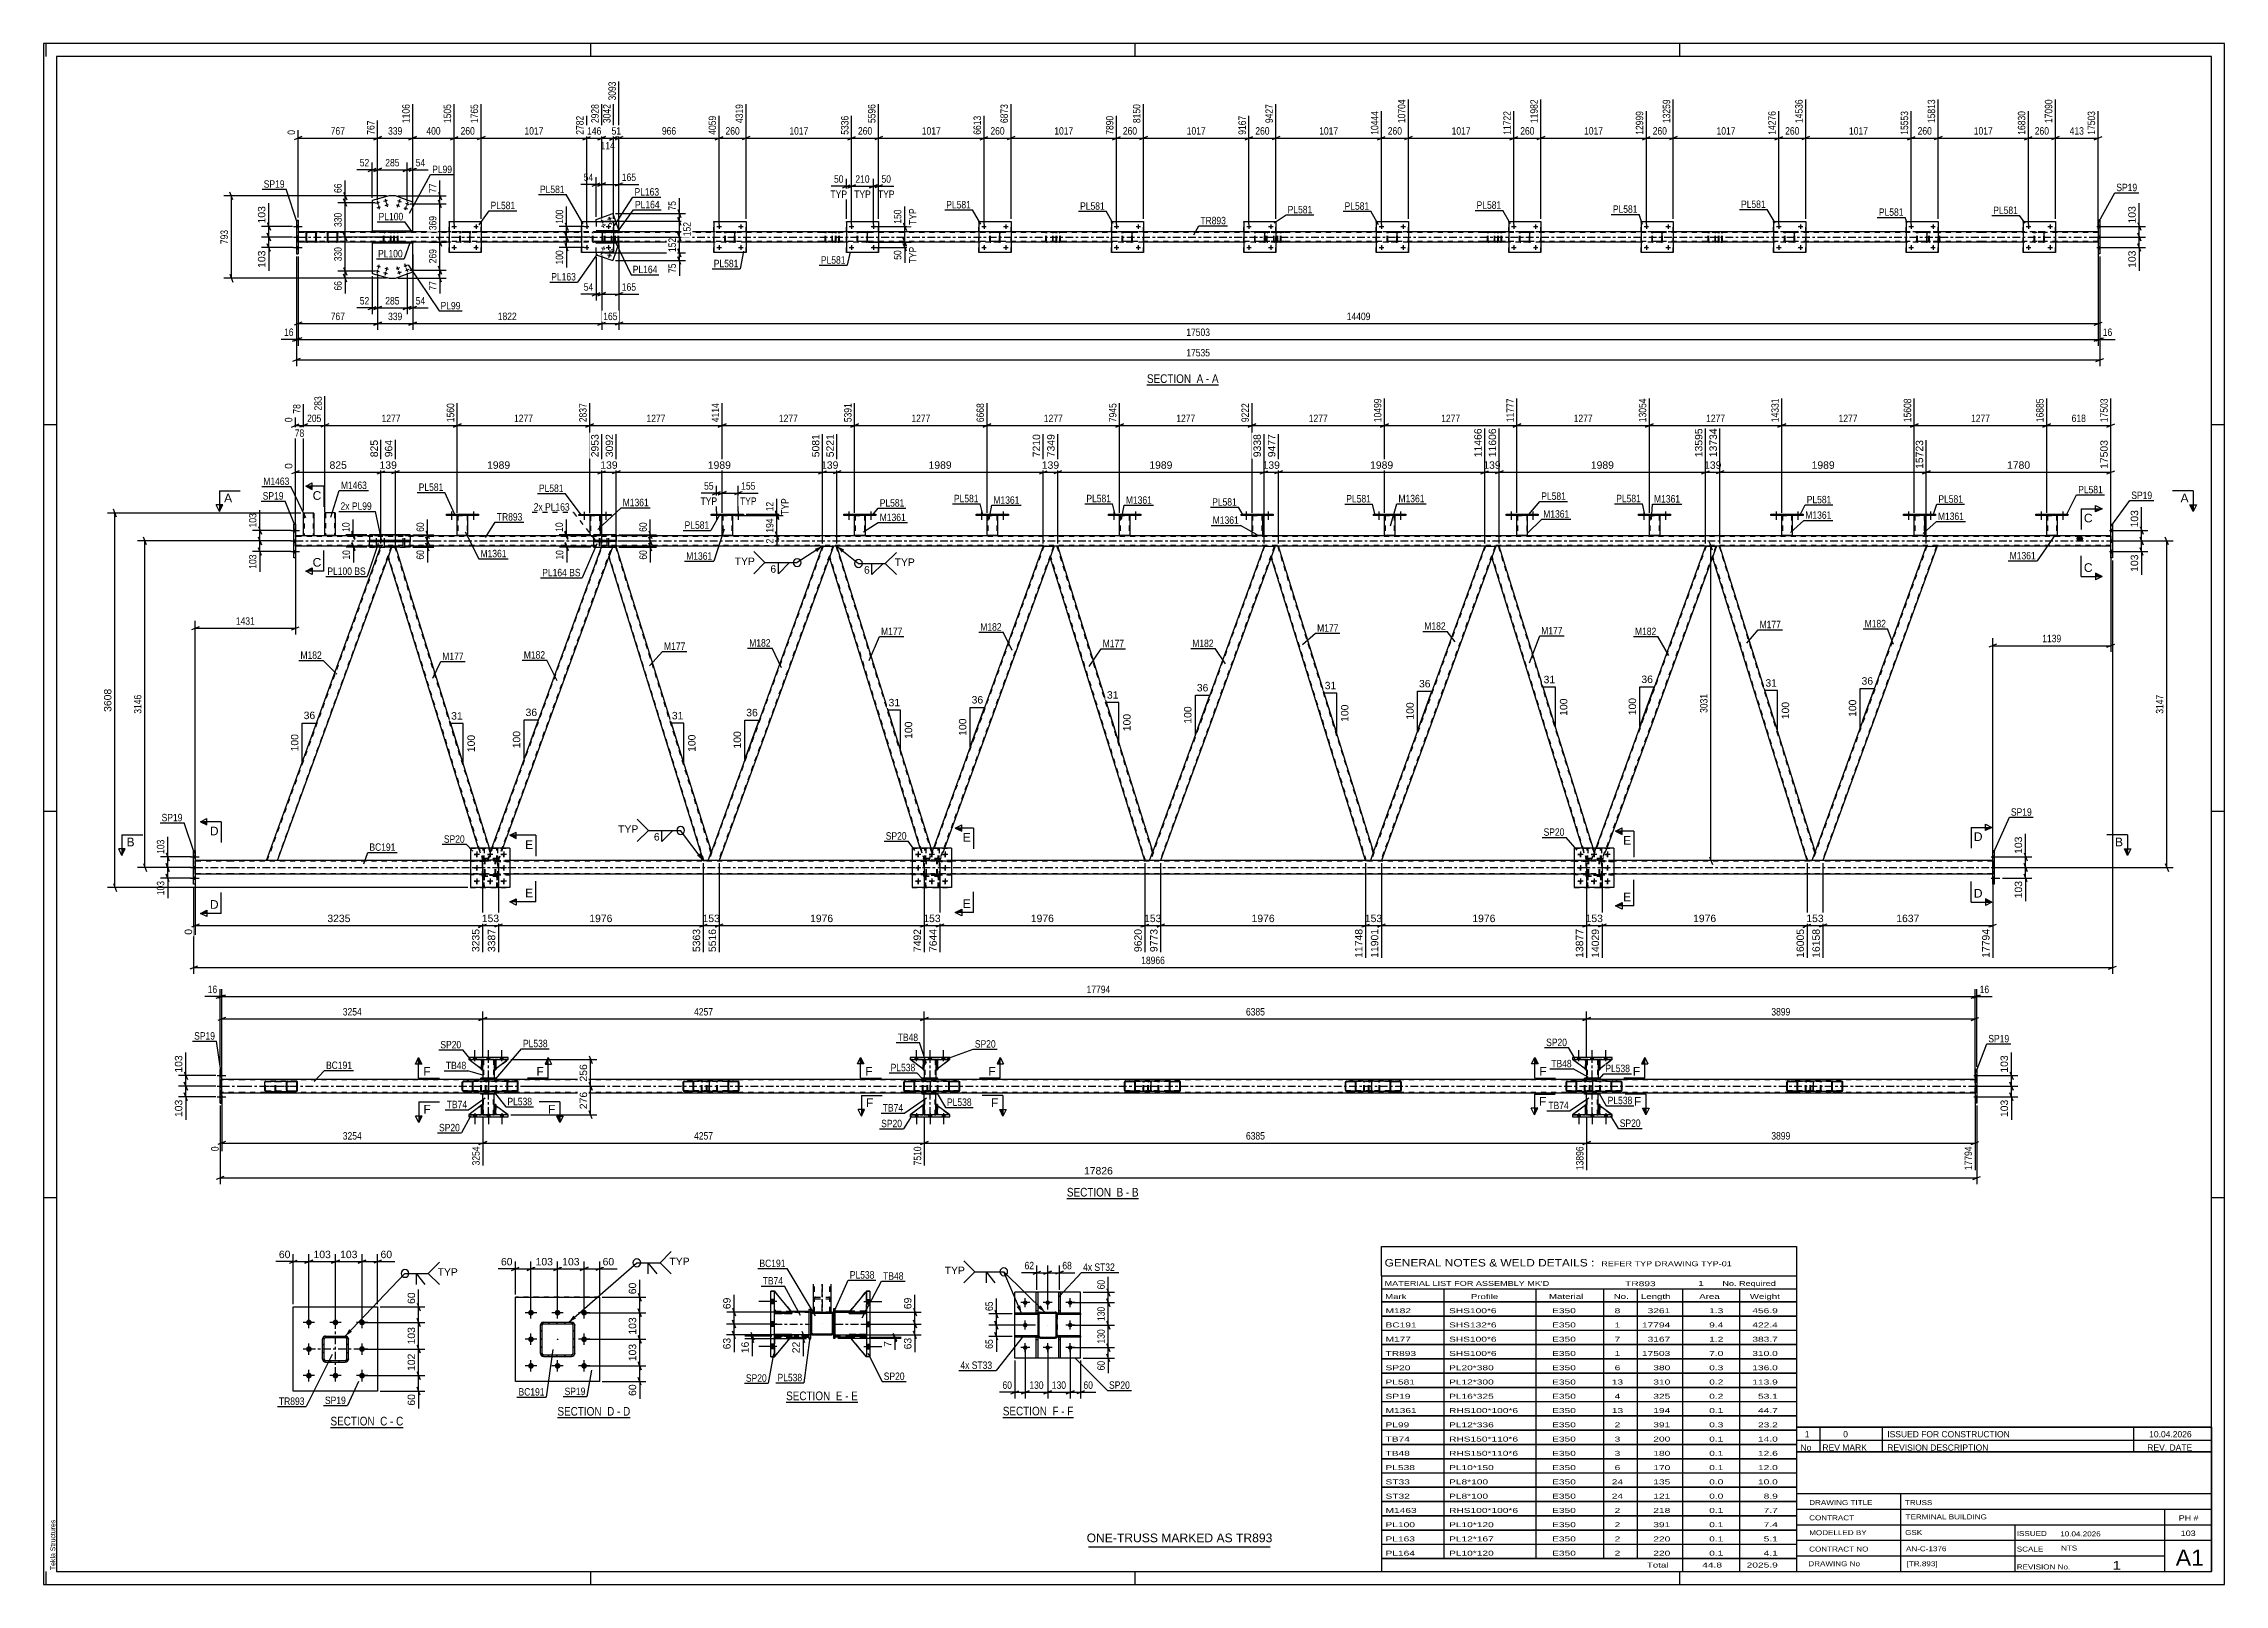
# Paper-space layout 'Layout1' of a CAD drawing. Header units: millimetres. Extents: x 0 to 841, y 0 to 594.
# The model-space entities are those that its viewports show. They can reach past a viewport. Long polylines and large blocks are cut down to what shows.
import ezdxf

# ---------------------------------------------------------------- set-up
doc = ezdxf.new("R2010")
doc.units = ezdxf.units.MM
doc.linetypes.add('DXK_LINE_DOT2', pattern=[3.9198, 1.9599, -1.9599])
doc.linetypes.add('DXK_LINE_DOT3', pattern=[5.9187, 2.979, -0.9799, 0.9799, -0.9799])
doc.layers.add('Viewport layer', color=7, linetype='Continuous', plot=False)
doc.styles.add('Arial', font='ARIAL.TTF', dxfattribs={"height": 0.2})
doc.styles.add('Arial Narrow', font='ARIALN.TTF', dxfattribs={"height": 0.2})

# ---------------------------------------------------------------- blocks, each defined once
blk = doc.blocks.new('Unknown-200057545-1133')
at = {"color": 5, "linetype": 'Continuous'}
for p, q in [((725.28, 191.75), (-115.72, 191.75)), ((-115.72, 191.75), (-115.72, -402.25)), ((-114.72, 186.75), (-114.72, 191.75)), ((720.28, 186.75), (-110.72, 186.75)), ((-110.72, 186.75), (-110.72, -397.25)), ((95.28, 186.75), (95.28, 191.75)), ((305.28, 186.75), (305.28, 191.75)), ((515.28, 186.75), (515.28, 191.75)), ((720.28, -397.25), (720.28, 186.75)), ((725.28, -402.25), (725.28, 191.75)), ((-110.72, 44.75), (-115.72, 44.75)), ((725.28, 44.75), (720.28, 44.75)), ((-110.72, -104.25), (-115.72, -104.25)), ((725.28, -104.25), (720.28, -104.25)), ((-110.72, -253.25), (-115.72, -253.25)), ((725.28, -253.25), (720.28, -253.25)), ((-115.72, -402.25), (725.28, -402.25)), ((-114.72, -402.25), (-114.72, -397.25)), ((-110.72, -397.25), (720.28, -397.25)), ((95.28, -402.25), (95.28, -397.25)), ((305.28, -402.25), (305.28, -397.25)), ((515.28, -402.25), (515.28, -397.25))]:
    blk.add_line(p, q, dxfattribs=at)
at = {"color": 174, "linetype": 'Continuous', "style": 'Arial'}
blk.add_text('Tekla Structures', height=1.9102, rotation=90, dxfattribs=at).set_placement((-111.22, -396.75))
blk = doc.blocks.new('Unknown-200057545-19 - 1519')
at = {"color": 6, "linetype": 'Continuous'}
blk.add_line((170.62, -331.99), (198.27, -331.99), dxfattribs=at)
at = {"color": 0, "linetype": 'Continuous'}
blk.add_wipeout([(188.73, -331.24), (188.73, -327.74), (170.62, -327.74), (170.62, -331.24)], dxfattribs=at)
blk.add_wipeout([(192.34, -331.24), (192.34, -327.74), (189.78, -327.74), (189.78, -331.24)], dxfattribs=at)
at = {"color": 7, "linetype": 'Continuous', "style": 'Arial Narrow'}
blk.add_text('SECTION ', height=3.34, dxfattribs=at).set_placement((170.62, -331.24))
at = {"color": 0, "linetype": 'Continuous'}
blk.add_wipeout([(194.66, -331.24), (194.66, -327.74), (193.39, -327.74), (193.39, -331.24)], dxfattribs=at)
blk.add_wipeout([(198.27, -331.24), (198.27, -327.74), (195.71, -327.74), (195.71, -331.24)], dxfattribs=at)
at = {"color": 7, "linetype": 'Continuous', "style": 'Arial Narrow'}
for s, p in [('E', (189.78, -331.24)), ('E', (195.71, -331.24)), ('-', (193.39, -331.24))]:
    blk.add_text(s, height=3.34, dxfattribs=at).set_placement(p)
blk = doc.blocks.new('Unknown-200057545-11 - 6662')
at = {"color": 6, "linetype": 'Continuous'}
blk.add_line((309.77, 60.17), (337.41, 60.17), dxfattribs=at)
at = {"color": 0, "linetype": 'Continuous'}
blk.add_wipeout([(327.88, 60.92), (327.88, 64.42), (309.77, 64.42), (309.77, 60.92)], dxfattribs=at)
blk.add_wipeout([(331.48, 60.92), (331.48, 64.42), (328.93, 64.42), (328.93, 60.92)], dxfattribs=at)
at = {"color": 7, "linetype": 'Continuous', "style": 'Arial Narrow'}
blk.add_text('SECTION ', height=3.34, dxfattribs=at).set_placement((309.77, 60.92))
at = {"color": 0, "linetype": 'Continuous'}
blk.add_wipeout([(333.81, 60.92), (333.81, 64.42), (332.53, 64.42), (332.53, 60.92)], dxfattribs=at)
blk.add_wipeout([(337.41, 60.92), (337.41, 64.42), (334.86, 64.42), (334.86, 60.92)], dxfattribs=at)
at = {"color": 7, "linetype": 'Continuous', "style": 'Arial Narrow'}
for s, p in [('A', (328.93, 60.92)), ('-', (332.53, 60.92)), ('A', (334.86, 60.92))]:
    blk.add_text(s, height=3.34, dxfattribs=at).set_placement(p)
blk = doc.blocks.new('Unknown-200057545-20 - 8634')
at = {"color": 6, "linetype": 'Continuous'}
blk.add_line((82.43, -337.96), (110.5, -337.96), dxfattribs=at)
at = {"color": 0, "linetype": 'Continuous'}
blk.add_wipeout([(100.54, -337.21), (100.54, -333.71), (82.43, -333.71), (82.43, -337.21)], dxfattribs=at)
blk.add_wipeout([(104.36, -337.21), (104.36, -333.71), (101.59, -333.71), (101.59, -337.21)], dxfattribs=at)
at = {"color": 7, "linetype": 'Continuous', "style": 'Arial Narrow'}
blk.add_text('SECTION ', height=3.34, dxfattribs=at).set_placement((82.43, -337.21))
at = {"color": 0, "linetype": 'Continuous'}
blk.add_wipeout([(106.69, -337.21), (106.69, -333.71), (105.41, -333.71), (105.41, -337.21)], dxfattribs=at)
blk.add_wipeout([(110.5, -337.21), (110.5, -333.71), (107.74, -333.71), (107.74, -337.21)], dxfattribs=at)
at = {"color": 7, "linetype": 'Continuous', "style": 'Arial Narrow'}
for s, p in [('D', (101.59, -337.21)), ('-', (105.41, -337.21)), ('D', (107.74, -337.21))]:
    blk.add_text(s, height=3.34, dxfattribs=at).set_placement(p)
blk = doc.blocks.new('Unknown-200057545-12 - 4012')
at = {"color": 6, "linetype": 'Continuous'}
blk.add_line((278.91, -253.48), (306.56, -253.48), dxfattribs=at)
at = {"color": 0, "linetype": 'Continuous'}
blk.add_wipeout([(297.02, -252.73), (297.02, -249.23), (278.91, -249.23), (278.91, -252.73)], dxfattribs=at)
blk.add_wipeout([(300.63, -252.73), (300.63, -249.23), (298.07, -249.23), (298.07, -252.73)], dxfattribs=at)
at = {"color": 7, "linetype": 'Continuous', "style": 'Arial Narrow'}
blk.add_text('SECTION ', height=3.34, dxfattribs=at).set_placement((278.91, -252.73))
at = {"color": 0, "linetype": 'Continuous'}
blk.add_wipeout([(302.95, -252.73), (302.95, -249.23), (301.68, -249.23), (301.68, -252.73)], dxfattribs=at)
blk.add_wipeout([(306.56, -252.73), (306.56, -249.23), (304, -249.23), (304, -252.73)], dxfattribs=at)
at = {"color": 7, "linetype": 'Continuous', "style": 'Arial Narrow'}
for s, p in [('B', (298.07, -252.73)), ('-', (301.68, -252.73)), ('B', (304, -252.73))]:
    blk.add_text(s, height=3.34, dxfattribs=at).set_placement(p)
blk = doc.blocks.new('Unknown-200057545-13 - 8093')
at = {"color": 6, "linetype": 'Continuous'}
blk.add_line((-5.09, -341.73), (22.98, -341.73), dxfattribs=at)
at = {"color": 0, "linetype": 'Continuous'}
blk.add_wipeout([(13.01, -340.98), (13.01, -337.48), (-5.09, -337.48), (-5.09, -340.98)], dxfattribs=at)
blk.add_wipeout([(16.83, -340.98), (16.83, -337.48), (14.06, -337.48), (14.06, -340.98)], dxfattribs=at)
at = {"color": 7, "linetype": 'Continuous', "style": 'Arial Narrow'}
blk.add_text('SECTION ', height=3.34, dxfattribs=at).set_placement((-5.09, -340.98))
at = {"color": 0, "linetype": 'Continuous'}
blk.add_wipeout([(19.16, -340.98), (19.16, -337.48), (17.88, -337.48), (17.88, -340.98)], dxfattribs=at)
blk.add_wipeout([(22.98, -340.98), (22.98, -337.48), (20.21, -337.48), (20.21, -340.98)], dxfattribs=at)
at = {"color": 7, "linetype": 'Continuous', "style": 'Arial Narrow'}
for s, p in [('C', (14.06, -340.98)), ('-', (17.88, -340.98)), ('C', (20.21, -340.98))]:
    blk.add_text(s, height=3.34, dxfattribs=at).set_placement(p)
blk = doc.blocks.new('Unknown-200057545-17 - 3509')
at = {"color": 6, "linetype": 'Continuous'}
blk.add_line((254.18, -337.86), (281.4, -337.86), dxfattribs=at)
at = {"color": 0, "linetype": 'Continuous'}
blk.add_wipeout([(272.29, -337.11), (272.29, -333.61), (254.18, -333.61), (254.18, -337.11)], dxfattribs=at)
blk.add_wipeout([(275.68, -337.11), (275.68, -333.61), (273.34, -333.61), (273.34, -337.11)], dxfattribs=at)
at = {"color": 7, "linetype": 'Continuous', "style": 'Arial Narrow'}
blk.add_text('SECTION ', height=3.34, dxfattribs=at).set_placement((254.18, -337.11))
at = {"color": 0, "linetype": 'Continuous'}
blk.add_wipeout([(278, -337.11), (278, -333.61), (276.73, -333.61), (276.73, -337.11)], dxfattribs=at)
blk.add_wipeout([(281.4, -337.11), (281.4, -333.61), (279.05, -333.61), (279.05, -337.11)], dxfattribs=at)
at = {"color": 7, "linetype": 'Continuous', "style": 'Arial Narrow'}
for s, p in [('F', (273.34, -337.11)), ('-', (276.73, -337.11)), ('F', (279.05, -337.11))]:
    blk.add_text(s, height=3.34, dxfattribs=at).set_placement(p)
blk = doc.blocks.new('Part-200057545-1593 - 1519')
at = {"color": 2, "linetype": 'Continuous'}
for p, q in [((201.59, -289.23), (202.92, -289.23)), ((201.59, -289.23), (201.59, -289.23)), ((201.59, -289.23), (201.59, -314.57)), ((202.92, -289.23), (202.92, -289.23)), ((202.92, -289.23), (202.92, -314.57)), ((202.92, -314.57), (201.59, -314.57))]:
    blk.add_line(p, q, dxfattribs=at)
at = {"color": 7, "linetype": 'DXK_LINE_DOT2'}
for p, q in [((202.92, -289.23), (201.59, -289.23)), ((201.59, -289.23), (201.59, -289.23)), ((202.92, -289.23), (202.92, -289.23)), ((202.92, -314.57), (201.59, -314.57))]:
    blk.add_line(p, q, dxfattribs=at)
blk = doc.blocks.new('Part-200057545-1673 - 1519')
at = {"color": 2, "linetype": 'Continuous'}
for p, q in [((167.1, -306.51), (166.1, -307.51)), ((166.1, -314.57), (172.77, -306.51)), ((172.77, -306.51), (167.1, -306.51)), ((167.1, -306.51), (167.1, -306.51)), ((172.77, -306.51), (172.77, -306.51))]:
    blk.add_line(p, q, dxfattribs=at)
at = {"color": 7, "linetype": 'DXK_LINE_DOT2'}
for p, q in [((166.1, -307.51), (167.1, -306.51)), ((166.1, -314.57), (172.77, -306.51)), ((166.1, -307.51), (166.1, -314.57)), ((167.1, -306.51), (172.77, -306.51))]:
    blk.add_line(p, q, dxfattribs=at)
at = {"color": 7, "linetype": 'DXK_LINE_DOT3'}
for p, q in [((172.77, -306.51), (166.1, -306.51)), ((166.1, -306.51), (166.1, -314.57))]:
    blk.add_line(p, q, dxfattribs=at)
blk = doc.blocks.new('Bolt-200057545-1525 - 1519')
at = {"linetype": 'Continuous'}
for points in [[(166.1, -294.1), (166.1, -292.37), (164.77, -292.37), (164.77, -294.1)], [(166.1, -294.1), (166.1, -292.37), (164.77, -292.37), (164.77, -294.1)], [(166.1, -294.1), (166.1, -292.37), (164.77, -292.37), (164.77, -294.1)], [(166.1, -302.77), (166.1, -301.03), (164.77, -301.03), (164.77, -302.77)], [(166.1, -302.77), (166.1, -301.03), (164.77, -301.03), (164.77, -302.77)], [(166.1, -311.43), (166.1, -309.7), (164.77, -309.7), (164.77, -311.43)], [(166.1, -311.43), (166.1, -309.7), (164.77, -309.7), (164.77, -311.43)], [(166.1, -311.43), (166.1, -309.7), (164.77, -309.7), (164.77, -311.43)]]:
    blk.add_hatch(color=1, dxfattribs=at).paths.add_polyline_path(points)
at = {"color": 1, "linetype": 'Continuous'}
for p, q in [((167.1, -293.23), (160.1, -293.23)), ((167.1, -293.23), (160.1, -293.23)), ((167.1, -293.23), (160.1, -293.23)), ((166.1, -292.37), (164.77, -292.37)), ((166.1, -292.37), (164.77, -292.37)), ((166.1, -292.37), (164.77, -292.37)), ((166.1, -294.1), (164.77, -294.1)), ((166.1, -294.1), (164.77, -294.1)), ((166.1, -294.1), (164.77, -294.1)), ((167.1, -301.9), (160.1, -301.9)), ((167.1, -301.9), (160.1, -301.9)), ((166.1, -301.03), (164.77, -301.03)), ((166.1, -301.03), (164.77, -301.03)), ((167.1, -310.57), (160.1, -310.57)), ((167.1, -310.57), (160.1, -310.57)), ((167.1, -310.57), (160.1, -310.57)), ((166.1, -302.77), (164.77, -302.77)), ((166.1, -302.77), (164.77, -302.77)), ((166.1, -309.7), (164.77, -309.7)), ((166.1, -309.7), (164.77, -309.7)), ((166.1, -309.7), (164.77, -309.7)), ((166.1, -311.43), (164.77, -311.43)), ((166.1, -311.43), (164.77, -311.43)), ((166.1, -311.43), (164.77, -311.43))]:
    blk.add_line(p, q, dxfattribs=at)
blk = doc.blocks.new('Part-200057545-1539 - 1519')
at = {"color": 2, "linetype": 'Continuous'}
for p, q in [((181.17, -297.27), (181.17, -286.56)), ((187.84, -286.56), (187.84, -297.27))]:
    blk.add_line(p, q, dxfattribs=at)
at = {"color": 7, "linetype": 'DXK_LINE_DOT2'}
for p, q in [((181.57, -297.27), (181.57, -286.56)), ((187.44, -297.27), (187.44, -286.56)), ((187.84, -297.27), (181.17, -297.27))]:
    blk.add_line(p, q, dxfattribs=at)
at = {"color": 7, "linetype": 'DXK_LINE_DOT3'}
blk.add_line((184.5, -297.27), (184.5, -286.56), dxfattribs=at)
blk = doc.blocks.new('Bolt-200057545-1526 - 1519')
at = {"linetype": 'Continuous'}
for points in [[(202.92, -294.1), (202.92, -292.37), (201.59, -292.37), (201.59, -294.1)], [(202.92, -294.1), (202.92, -292.37), (201.59, -292.37), (201.59, -294.1)], [(202.92, -294.1), (202.92, -292.37), (201.59, -292.37), (201.59, -294.1)], [(202.92, -302.77), (202.92, -301.03), (201.59, -301.03), (201.59, -302.77)], [(202.92, -302.77), (202.92, -301.03), (201.59, -301.03), (201.59, -302.77)], [(202.92, -311.43), (202.92, -309.7), (201.59, -309.7), (201.59, -311.43)], [(202.92, -311.43), (202.92, -309.7), (201.59, -309.7), (201.59, -311.43)], [(202.92, -311.43), (202.92, -309.7), (201.59, -309.7), (201.59, -311.43)]]:
    blk.add_hatch(color=1, dxfattribs=at).paths.add_polyline_path(points)
at = {"color": 1, "linetype": 'Continuous'}
for p, q in [((200.59, -293.23), (207.59, -293.23)), ((200.59, -293.23), (207.59, -293.23)), ((200.59, -293.23), (207.59, -293.23)), ((201.59, -292.37), (202.92, -292.37)), ((201.59, -292.37), (202.92, -292.37)), ((201.59, -292.37), (202.92, -292.37)), ((201.59, -294.1), (202.92, -294.1)), ((201.59, -294.1), (202.92, -294.1)), ((201.59, -294.1), (202.92, -294.1)), ((200.59, -301.9), (207.59, -301.9)), ((200.59, -301.9), (207.59, -301.9)), ((201.59, -301.03), (202.92, -301.03)), ((201.59, -301.03), (202.92, -301.03)), ((200.59, -310.57), (207.59, -310.57)), ((200.59, -310.57), (207.59, -310.57)), ((200.59, -310.57), (207.59, -310.57)), ((201.59, -302.77), (202.92, -302.77)), ((201.59, -302.77), (202.92, -302.77)), ((201.59, -309.7), (202.92, -309.7)), ((201.59, -309.7), (202.92, -309.7)), ((201.59, -309.7), (202.92, -309.7)), ((201.59, -311.43), (202.92, -311.43)), ((201.59, -311.43), (202.92, -311.43)), ((201.59, -311.43), (202.92, -311.43))]:
    blk.add_line(p, q, dxfattribs=at)
blk = doc.blocks.new('Part-200057545-1688 - 1519')
at = {"color": 2, "linetype": 'Continuous'}
for p, q in [((164.77, -289.23), (164.77, -289.23)), ((164.77, -289.23), (166.1, -289.23)), ((164.77, -314.57), (164.77, -289.23)), ((166.1, -289.23), (166.1, -289.23)), ((166.1, -314.57), (166.1, -289.23)), ((166.1, -314.57), (164.77, -314.57))]:
    blk.add_line(p, q, dxfattribs=at)
at = {"color": 7, "linetype": 'DXK_LINE_DOT2'}
for p, q in [((166.1, -289.23), (164.77, -289.23)), ((164.77, -289.23), (164.77, -289.23)), ((166.1, -289.23), (166.1, -289.23)), ((164.77, -314.57), (166.1, -314.57))]:
    blk.add_line(p, q, dxfattribs=at)
blk = doc.blocks.new('Part-200057545-1653 - 1519')
at = {"color": 2, "linetype": 'Continuous'}
for p, q in [((194.92, -306.51), (194.92, -306.51)), ((200.59, -306.51), (194.92, -306.51)), ((201.59, -314.57), (194.92, -306.51)), ((200.59, -306.51), (200.59, -306.51)), ((200.59, -306.51), (201.59, -307.51))]:
    blk.add_line(p, q, dxfattribs=at)
at = {"color": 7, "linetype": 'DXK_LINE_DOT2'}
for p, q in [((194.92, -306.51), (200.59, -306.51)), ((201.59, -314.57), (194.92, -306.51)), ((200.59, -306.51), (201.59, -307.51)), ((201.59, -307.51), (201.59, -314.57))]:
    blk.add_line(p, q, dxfattribs=at)
at = {"color": 7, "linetype": 'DXK_LINE_DOT3'}
for p, q in [((194.92, -306.51), (201.59, -306.51)), ((201.59, -306.51), (201.59, -314.57))]:
    blk.add_line(p, q, dxfattribs=at)
blk = doc.blocks.new('Part-200057545-1674 - 1519')
at = {"color": 7, "linetype": 'DXK_LINE_DOT2'}
for p, q in [((167.1, -306.51), (166.1, -307.51)), ((166.1, -314.57), (172.77, -306.51)), ((166.1, -307.51), (167.1, -306.51)), ((166.1, -314.57), (172.77, -306.51)), ((166.1, -307.51), (166.1, -314.57)), ((172.77, -306.51), (167.1, -306.51)), ((167.1, -306.51), (167.1, -306.51)), ((167.1, -306.51), (172.77, -306.51)), ((172.77, -306.51), (172.77, -306.51))]:
    blk.add_line(p, q, dxfattribs=at)
at = {"color": 7, "linetype": 'DXK_LINE_DOT3'}
for p, q in [((172.77, -306.51), (166.1, -306.51)), ((166.1, -306.51), (166.1, -314.57))]:
    blk.add_line(p, q, dxfattribs=at)
blk = doc.blocks.new('Part-200057545-1614 - 1519')
at = {"color": 2, "linetype": 'Continuous'}
for p, q in [((180.1, -296.23), (179.44, -296.23)), ((179.44, -296.23), (179.44, -307.57)), ((180.1, -298.07), (180.1, -296.23)), ((179.44, -307.57), (180.1, -307.57)), ((180.1, -307.57), (180.1, -305.28))]:
    blk.add_line(p, q, dxfattribs=at)
at = {"color": 7, "linetype": 'DXK_LINE_DOT2'}
for p, q in [((179.44, -296.23), (180.1, -296.23)), ((180.1, -305.28), (180.1, -298.07)), ((179.44, -307.57), (180.1, -307.57))]:
    blk.add_line(p, q, dxfattribs=at)
at = {"color": 7, "linetype": 'DXK_LINE_DOT3'}
blk.add_line((179.77, -301.9), (179.77, -301.9), dxfattribs=at)
blk = doc.blocks.new('Part-200057545-1619 - 1519')
at = {"color": 2, "linetype": 'Continuous'}
for p, q in [((189.59, -296.01), (188.92, -296.01)), ((188.92, -296.01), (188.92, -307.34)), ((189.59, -307.34), (189.59, -296.01)), ((188.92, -307.34), (189.59, -307.34))]:
    blk.add_line(p, q, dxfattribs=at)
at = {"color": 7, "linetype": 'DXK_LINE_DOT2'}
for p, q in [((189.59, -296.01), (188.92, -296.01)), ((189.59, -307.34), (188.92, -307.34))]:
    blk.add_line(p, q, dxfattribs=at)
at = {"color": 7, "linetype": 'DXK_LINE_DOT3'}
blk.add_line((189.25, -301.67), (189.25, -301.67), dxfattribs=at)
blk = doc.blocks.new('Part-200057545-1634 - 1519')
at = {"color": 2, "linetype": 'Continuous'}
for p, q in [((195.25, -296.9), (189.59, -296.9)), ((201.59, -296.9), (200.99, -296.9)), ((195.25, -306.9), (189.59, -306.9)), ((201.59, -306.9), (200.98, -306.9))]:
    blk.add_line(p, q, dxfattribs=at)
at = {"color": 7, "linetype": 'DXK_LINE_DOT2'}
for p, q in [((189.59, -306.9), (189.59, -296.9)), ((201.59, -297.3), (189.59, -297.3)), ((200.99, -296.9), (195.25, -296.9)), ((201.59, -296.9), (201.59, -306.9)), ((189.59, -306.5), (201.59, -306.5)), ((200.98, -306.9), (195.25, -306.9))]:
    blk.add_line(p, q, dxfattribs=at)
at = {"color": 7, "linetype": 'DXK_LINE_DOT3'}
blk.add_line((189.59, -301.9), (201.59, -301.9), dxfattribs=at)
blk = doc.blocks.new('Part-200057545-1644 - 1519')
at = {"color": 7, "linetype": 'DXK_LINE_DOT2'}
for p, q in [((194.92, -306.5), (194.92, -305.97)), ((194.92, -305.97), (200.59, -305.97)), ((201.59, -305.97), (194.92, -305.97)), ((200.59, -306.5), (194.92, -306.5)), ((194.92, -306.5), (201.59, -306.5)), ((200.59, -306.5), (200.59, -305.97)), ((200.59, -305.97), (201.59, -305.97)), ((201.59, -306.5), (200.59, -306.5)), ((201.59, -306.5), (201.59, -305.97)), ((201.59, -306.5), (201.59, -305.97)), ((201.59, -305.97), (201.59, -305.97)), ((201.59, -306.5), (201.59, -306.5))]:
    blk.add_line(p, q, dxfattribs=at)
at = {"color": 7, "linetype": 'DXK_LINE_DOT3'}
for p, q in [((201.59, -306.23), (194.92, -306.23)), ((194.92, -306.23), (201.59, -306.23))]:
    blk.add_line(p, q, dxfattribs=at)
blk = doc.blocks.new('Part-200057545-1647 - 1519')
at = {"color": 2, "linetype": 'Continuous'}
for p, q in [((201.59, -289.23), (194.92, -297.31)), ((201.59, -289.23), (201.59, -289.23)), ((201.59, -289.23), (201.59, -289.23)), ((195.75, -297.31), (194.92, -297.31)), ((194.92, -297.31), (194.92, -297.31)), ((200.59, -297.3), (201.59, -296.31))]:
    blk.add_line(p, q, dxfattribs=at)
at = {"color": 7, "linetype": 'DXK_LINE_DOT2'}
for p, q in [((201.59, -289.23), (194.92, -297.31)), ((201.59, -296.31), (201.59, -289.23)), ((200.59, -297.31), (194.92, -297.31)), ((200.59, -297.31), (195.75, -297.31)), ((200.59, -297.31), (201.59, -296.31)), ((200.59, -297.31), (200.59, -297.3)), ((200.59, -297.31), (200.59, -297.31))]:
    blk.add_line(p, q, dxfattribs=at)
at = {"color": 7, "linetype": 'DXK_LINE_DOT3'}
for p, q in [((201.59, -297.31), (201.59, -289.23)), ((194.92, -297.31), (201.59, -297.31))]:
    blk.add_line(p, q, dxfattribs=at)
blk = doc.blocks.new('Part-200057545-1650 - 1519')
at = {"color": 7, "linetype": 'DXK_LINE_DOT2'}
for p, q in [((201.59, -289.23), (194.92, -297.31)), ((194.92, -297.31), (201.59, -289.23)), ((201.59, -296.31), (201.59, -289.23)), ((194.92, -297.31), (200.59, -297.31)), ((194.92, -297.31), (194.92, -297.31)), ((200.59, -297.31), (194.92, -297.31)), ((200.59, -297.31), (201.59, -296.31)), ((200.59, -297.31), (201.59, -296.31)), ((200.59, -297.31), (200.59, -297.31))]:
    blk.add_line(p, q, dxfattribs=at)
at = {"color": 7, "linetype": 'DXK_LINE_DOT3'}
for p, q in [((201.59, -297.31), (201.59, -289.23)), ((194.92, -297.31), (201.59, -297.31))]:
    blk.add_line(p, q, dxfattribs=at)
blk = doc.blocks.new('Part-200057545-1656 - 1519')
at = {"color": 7, "linetype": 'DXK_LINE_DOT2'}
for p, q in [((194.92, -306.51), (200.59, -306.51)), ((201.59, -314.57), (194.92, -306.51)), ((194.92, -306.51), (194.92, -306.51)), ((200.59, -306.51), (194.92, -306.51)), ((194.92, -306.51), (201.59, -314.57)), ((200.59, -306.51), (201.59, -307.51)), ((200.59, -306.51), (200.59, -306.51)), ((201.59, -307.51), (200.59, -306.51)), ((201.59, -307.51), (201.59, -314.57))]:
    blk.add_line(p, q, dxfattribs=at)
at = {"color": 7, "linetype": 'DXK_LINE_DOT3'}
for p, q in [((194.92, -306.51), (201.59, -306.51)), ((201.59, -306.51), (201.59, -314.57))]:
    blk.add_line(p, q, dxfattribs=at)
blk = doc.blocks.new('Part-200057545-1671 - 1519')
at = {"color": 2, "linetype": 'Continuous'}
for p, q in [((166.1, -296.9), (166.7, -296.9)), ((172.44, -296.9), (179.44, -296.9)), ((166.1, -306.9), (166.71, -306.9)), ((172.44, -306.9), (179.44, -306.9))]:
    blk.add_line(p, q, dxfattribs=at)
at = {"color": 7, "linetype": 'DXK_LINE_DOT2'}
for p, q in [((166.1, -306.9), (166.1, -296.9)), ((166.1, -297.3), (179.44, -297.3)), ((166.7, -296.9), (172.44, -296.9)), ((179.44, -296.9), (179.44, -306.9)), ((179.44, -306.5), (166.1, -306.5)), ((166.71, -306.9), (172.44, -306.9))]:
    blk.add_line(p, q, dxfattribs=at)
at = {"color": 7, "linetype": 'DXK_LINE_DOT3'}
blk.add_line((166.1, -301.9), (179.44, -301.9), dxfattribs=at)
blk = doc.blocks.new('Part-200057545-1672 - 1519')
at = {"color": 7, "linetype": 'DXK_LINE_DOT2'}
for p, q in [((166.1, -296.31), (166.1, -289.23)), ((166.1, -289.23), (172.77, -297.31)), ((166.1, -289.23), (172.77, -297.31)), ((167.1, -297.31), (166.1, -296.31)), ((167.1, -297.31), (166.1, -296.31)), ((172.77, -297.31), (167.1, -297.31)), ((167.1, -297.31), (167.1, -297.31)), ((167.1, -297.31), (172.77, -297.31)), ((172.77, -297.31), (172.77, -297.31))]:
    blk.add_line(p, q, dxfattribs=at)
at = {"color": 7, "linetype": 'DXK_LINE_DOT3'}
for p, q in [((166.1, -297.31), (166.1, -289.23)), ((172.77, -297.31), (166.1, -297.31))]:
    blk.add_line(p, q, dxfattribs=at)
blk = doc.blocks.new('Part-200057545-1675 - 1519')
at = {"color": 2, "linetype": 'Continuous'}
for p, q in [((194.92, -297.3), (194.92, -297.3)), ((194.92, -297.3), (194.92, -297.83)), ((194.92, -297.83), (201.59, -297.83)), ((201.59, -297.3), (195.75, -297.3)), ((201.59, -297.3), (201.59, -297.3)), ((201.59, -297.3), (201.59, -297.83))]:
    blk.add_line(p, q, dxfattribs=at)
at = {"color": 7, "linetype": 'DXK_LINE_DOT2'}
for p, q in [((195.75, -297.3), (194.92, -297.3)), ((200.59, -297.3), (194.92, -297.3)), ((194.92, -297.83), (200.59, -297.83)), ((200.59, -297.3), (201.59, -297.3)), ((200.59, -297.3), (200.59, -297.83)), ((200.59, -297.83), (201.59, -297.83)), ((201.59, -297.3), (201.59, -297.3))]:
    blk.add_line(p, q, dxfattribs=at)
blk = doc.blocks.new('Part-200057545-1676 - 1519')
at = {"color": 2, "linetype": 'Continuous'}
for p, q in [((194.92, -305.97), (201.59, -305.97)), ((194.92, -305.97), (194.92, -306.5)), ((201.59, -306.5), (194.92, -306.5)), ((201.59, -305.97), (201.59, -305.97)), ((201.59, -306.5), (201.59, -305.97))]:
    blk.add_line(p, q, dxfattribs=at)
at = {"color": 7, "linetype": 'DXK_LINE_DOT2'}
for p, q in [((200.59, -305.97), (194.92, -305.97)), ((194.92, -306.5), (200.59, -306.5)), ((201.59, -305.97), (200.59, -305.97)), ((200.59, -305.97), (200.59, -306.5)), ((200.59, -306.5), (201.59, -306.5)), ((201.59, -305.97), (201.59, -305.97))]:
    blk.add_line(p, q, dxfattribs=at)
blk = doc.blocks.new('Part-200057545-1677 - 1519')
at = {"color": 7, "linetype": 'DXK_LINE_DOT2'}
for p, q in [((194.92, -297.83), (194.92, -297.3)), ((194.92, -297.3), (200.59, -297.3)), ((201.59, -297.3), (194.92, -297.3)), ((200.59, -297.83), (194.92, -297.83)), ((194.92, -297.83), (201.59, -297.83)), ((200.59, -297.83), (200.59, -297.3)), ((200.59, -297.3), (201.59, -297.3)), ((201.59, -297.83), (200.59, -297.83)), ((201.59, -297.83), (201.59, -297.3)), ((201.59, -297.83), (201.59, -297.3)), ((201.59, -297.3), (201.59, -297.3)), ((201.59, -297.83), (201.59, -297.83))]:
    blk.add_line(p, q, dxfattribs=at)
at = {"color": 7, "linetype": 'DXK_LINE_DOT3'}
for p, q in [((201.59, -297.57), (194.92, -297.57)), ((194.92, -297.57), (201.59, -297.57))]:
    blk.add_line(p, q, dxfattribs=at)
blk = doc.blocks.new('Part-200057545-1682 - 1519')
at = {"color": 7, "linetype": 'DXK_LINE_DOT2'}
for p, q in [((181.17, -297.27), (181.17, -286.56)), ((181.23, -292.26), (181.17, -292.73)), ((181.4, -291.85), (181.23, -292.26)), ((181.66, -291.58), (181.4, -291.85)), ((181.57, -297.27), (181.57, -286.56)), ((181.57, -292.73), (181.6, -292.49)), ((181.6, -292.49), (181.69, -292.29)), ((181.97, -291.49), (181.66, -291.58)), ((181.69, -292.29), (181.82, -292.16)), ((181.82, -292.16), (181.97, -292.11)), ((181.97, -291.49), (187.04, -291.49)), ((181.97, -292.11), (187.04, -292.11)), ((187.34, -291.58), (187.04, -291.49)), ((187.04, -292.11), (187.19, -292.16)), ((187.19, -292.16), (187.32, -292.29)), ((187.32, -292.29), (187.41, -292.49)), ((187.6, -291.85), (187.34, -291.58)), ((187.41, -292.49), (187.44, -292.73)), ((187.44, -297.27), (187.44, -286.56)), ((187.78, -292.26), (187.6, -291.85)), ((187.84, -292.73), (187.78, -292.26)), ((187.84, -297.27), (187.84, -286.56)), ((181.17, -297.27), (187.84, -297.27)), ((181.23, -297.27), (181.17, -297.27))]:
    blk.add_line(p, q, dxfattribs=at)
at = {"color": 7, "linetype": 'DXK_LINE_DOT3'}
blk.add_line((184.5, -286.56), (184.5, -296.66), dxfattribs=at)
blk = doc.blocks.new('Part-200057545-1689 - 1519')
at = {"color": 2, "linetype": 'Continuous'}
for p, q in [((166.1, -297.83), (166.1, -297.3)), ((166.1, -297.3), (171.94, -297.3)), ((172.77, -297.83), (166.1, -297.83)), ((166.1, -297.83), (166.1, -297.83)), ((172.77, -297.3), (172.76, -297.3)), ((172.77, -297.83), (172.77, -297.3))]:
    blk.add_line(p, q, dxfattribs=at)
at = {"color": 7, "linetype": 'DXK_LINE_DOT2'}
for p, q in [((167.1, -297.3), (166.1, -297.3)), ((166.1, -297.83), (167.1, -297.83)), ((167.1, -297.83), (167.1, -297.3)), ((167.1, -297.3), (172.76, -297.3)), ((167.1, -297.83), (172.77, -297.83))]:
    blk.add_line(p, q, dxfattribs=at)
blk = doc.blocks.new('Part-200057545-1690 - 1519')
at = {"color": 2, "linetype": 'Continuous'}
for p, q in [((166.1, -306.5), (166.1, -305.97)), ((172.77, -305.97), (166.1, -305.97)), ((172.77, -306.5), (166.1, -306.5)), ((166.1, -306.5), (166.1, -306.5)), ((172.77, -306.5), (172.77, -305.97))]:
    blk.add_line(p, q, dxfattribs=at)
at = {"color": 7, "linetype": 'DXK_LINE_DOT2'}
for p, q in [((167.1, -305.97), (166.1, -305.97)), ((166.1, -306.5), (167.1, -306.5)), ((167.1, -306.5), (167.1, -305.97)), ((172.77, -305.97), (167.1, -305.97)), ((167.1, -306.5), (172.77, -306.5))]:
    blk.add_line(p, q, dxfattribs=at)
at = {"color": 7, "linetype": 'DXK_LINE_DOT3'}
for p, q in [((166.1, -306.23), (172.77, -306.23)), ((172.77, -306.23), (166.1, -306.23))]:
    blk.add_line(p, q, dxfattribs=at)
blk = doc.blocks.new('Part-200057545-1691 - 1519')
at = {"color": 7, "linetype": 'DXK_LINE_DOT2'}
for p, q in [((166.1, -297.3), (167.1, -297.3)), ((172.61, -297.3), (166.1, -297.3)), ((166.1, -297.3), (166.1, -297.3)), ((166.1, -297.3), (166.1, -297.83)), ((166.1, -297.3), (166.1, -297.83)), ((167.1, -297.83), (166.1, -297.83)), ((166.1, -297.83), (172.77, -297.83)), ((166.1, -297.83), (166.1, -297.83)), ((167.1, -297.3), (172.77, -297.3)), ((167.1, -297.3), (167.1, -297.83)), ((172.77, -297.83), (167.1, -297.83)), ((172.77, -297.3), (172.77, -297.83))]:
    blk.add_line(p, q, dxfattribs=at)
at = {"color": 7, "linetype": 'DXK_LINE_DOT3'}
for p, q in [((166.1, -297.57), (172.77, -297.57)), ((172.77, -297.57), (166.1, -297.57))]:
    blk.add_line(p, q, dxfattribs=at)
blk = doc.blocks.new('Part-200057545-1692 - 1519')
at = {"color": 7, "linetype": 'DXK_LINE_DOT2'}
for p, q in [((166.1, -305.97), (167.1, -305.97)), ((172.77, -305.97), (166.1, -305.97)), ((166.1, -305.97), (166.1, -305.97)), ((166.1, -305.97), (166.1, -306.5)), ((166.1, -305.97), (166.1, -306.5)), ((167.1, -306.5), (166.1, -306.5)), ((166.1, -306.5), (172.77, -306.5)), ((166.1, -306.5), (166.1, -306.5)), ((167.1, -305.97), (172.77, -305.97)), ((167.1, -305.97), (167.1, -306.5)), ((172.77, -306.5), (167.1, -306.5)), ((172.77, -305.97), (172.77, -306.5))]:
    blk.add_line(p, q, dxfattribs=at)
blk = doc.blocks.new('Part-200057545-1693 - 1519')
at = {"color": 2, "linetype": 'Continuous'}
for p, q in [((166.1, -289.23), (166.1, -289.23)), ((166.1, -289.23), (166.1, -289.23)), ((172.77, -297.31), (166.1, -289.23)), ((167.1, -297.3), (166.1, -296.31)), ((171.94, -297.31), (172.77, -297.31)), ((172.77, -297.31), (172.77, -297.31))]:
    blk.add_line(p, q, dxfattribs=at)
at = {"color": 7, "linetype": 'DXK_LINE_DOT2'}
for p, q in [((166.1, -296.31), (166.1, -289.23)), ((166.1, -289.23), (172.77, -297.31)), ((167.1, -297.31), (166.1, -296.31)), ((167.1, -297.31), (167.1, -297.3)), ((172.77, -297.31), (167.1, -297.31)), ((167.1, -297.31), (167.1, -297.31)), ((167.1, -297.31), (171.94, -297.31))]:
    blk.add_line(p, q, dxfattribs=at)
at = {"color": 7, "linetype": 'DXK_LINE_DOT3'}
for p, q in [((166.1, -297.31), (166.1, -289.23)), ((172.77, -297.31), (166.1, -297.31))]:
    blk.add_line(p, q, dxfattribs=at)
blk = doc.blocks.new('Part-200057545-1702 - 1519')
at = {"linetype": 'Continuous'}
h = blk.add_hatch(dxfattribs=at)
h.set_pattern_fill('', scale=0.7, style=0, pattern_type=0)
h.set_pattern_definition([(45, (188.4088, -306.0133), (-1.57154, 1.57154), [])])
h.paths.add_polyline_path([(188.1, -306.07), (188.41, -306.01), (188.67, -305.84), (188.84, -305.58), (188.9, -305.27), (188.9, -298.07), (188.84, -297.77), (188.67, -297.51), (188.41, -297.34), (188.1, -297.27), (180.9, -297.27), (180.6, -297.34), (180.34, -297.51), (180.16, -297.77), (180.1, -298.07), (180.1, -305.27), (180.16, -305.58), (180.34, -305.84), (180.6, -306.01), (180.9, -306.07)])
h.paths.add_polyline_path([(180.9, -305.67), (180.75, -305.64), (180.62, -305.56), (180.53, -305.43), (180.5, -305.27), (180.5, -298.07), (180.53, -297.92), (180.62, -297.79), (180.75, -297.7), (180.9, -297.67), (188.1, -297.67), (188.26, -297.7), (188.39, -297.79), (188.47, -297.92), (188.5, -298.07), (188.5, -305.27), (188.47, -305.43), (188.39, -305.56), (188.26, -305.64), (188.1, -305.67)])
at = {"color": 2, "linetype": 'Continuous'}
for p, q in [((180.16, -297.77), (180.1, -298.07)), ((180.1, -298.07), (180.1, -298.07)), ((180.1, -305.27), (180.1, -298.07)), ((180.5, -298.07), (180.53, -297.92)), ((180.5, -298.07), (180.5, -298.07)), ((180.5, -305.27), (180.5, -298.07)), ((180.53, -297.92), (180.62, -297.79)), ((180.9, -297.27), (180.6, -297.34)), ((180.62, -297.79), (180.75, -297.7)), ((180.75, -297.7), (180.9, -297.67)), ((180.9, -297.27), (180.9, -297.27)), ((180.9, -297.27), (188.1, -297.27)), ((180.9, -297.67), (180.9, -297.67)), ((180.9, -297.67), (188.1, -297.67)), ((188.1, -297.27), (188.1, -297.27)), ((188.41, -297.34), (188.1, -297.27)), ((188.1, -297.67), (188.1, -297.67)), ((188.1, -297.67), (188.26, -297.7)), ((188.26, -297.7), (188.39, -297.79)), ((188.39, -297.79), (188.47, -297.92)), ((188.47, -297.92), (188.5, -298.07)), ((188.5, -298.07), (188.5, -298.07)), ((188.5, -305.27), (188.5, -298.07)), ((188.9, -298.07), (188.84, -297.77)), ((188.9, -298.07), (188.9, -298.07)), ((188.9, -305.27), (188.9, -298.07)), ((180.1, -305.27), (180.1, -305.27)), ((180.1, -305.27), (180.16, -305.58)), ((180.5, -305.27), (180.5, -305.27)), ((180.53, -305.43), (180.5, -305.27)), ((180.62, -305.56), (180.53, -305.43)), ((180.6, -306.01), (180.9, -306.07)), ((180.75, -305.64), (180.62, -305.56)), ((180.9, -305.67), (180.75, -305.64)), ((180.9, -305.67), (180.9, -305.67)), ((180.9, -305.67), (188.1, -305.67)), ((180.9, -306.07), (180.9, -306.07)), ((180.9, -306.07), (188.1, -306.07)), ((188.26, -305.64), (188.1, -305.67)), ((188.1, -305.67), (188.1, -305.67)), ((188.1, -306.07), (188.41, -306.01)), ((188.1, -306.07), (188.1, -306.07)), ((188.39, -305.56), (188.26, -305.64)), ((188.47, -305.43), (188.39, -305.56)), ((188.5, -305.27), (188.47, -305.43)), ((188.5, -305.27), (188.5, -305.27)), ((188.84, -305.58), (188.9, -305.27)), ((188.9, -305.27), (188.9, -305.27))]:
    blk.add_line(p, q, dxfattribs=at)
at = {"color": 7, "linetype": 'DXK_LINE_DOT3'}
blk.add_line((184.5, -301.67), (184.5, -301.67), dxfattribs=at)
at = {"color": 2, "linetype": 'Continuous'}
for centre, start, end in [((180.9, -298.07), 112.5, 157.5), ((188.1, -298.07), 22.5, 67.5), ((180.9, -305.27), 202.5, 247.5), ((188.1, -305.27), 292.5, 337.5)]:
    blk.add_arc(centre, 0.8, start, end, dxfattribs=at)
blk = doc.blocks.new('Part-200057545-6733 - 6662')
at = {"color": 7, "linetype": 'DXK_LINE_DOT2'}
for p, q in [((402.4, 118.71), (402.43, 118.89)), ((402.43, 118.89), (402.4, 118.71)), ((402.4, 115.67), (402.4, 118.71)), ((402.4, 115.67), (402.4, 118.71)), ((402.64, 118.71), (402.65, 118.8)), ((402.64, 115.67), (402.64, 118.71)), ((402.64, 115.67), (402.64, 118.71)), ((402.65, 118.8), (402.71, 118.88)), ((402.69, 119.15), (402.88, 119.19)), ((402.88, 119.19), (402.69, 119.15)), ((402.71, 118.88), (402.78, 118.93)), ((402.78, 118.93), (402.88, 118.95)), ((405.92, 119.19), (402.88, 119.19)), ((405.92, 118.95), (402.88, 118.95)), ((405.92, 119.19), (406.1, 119.15)), ((406.1, 119.15), (405.92, 119.19)), ((405.92, 118.95), (406.01, 118.93)), ((406.01, 118.93), (406.09, 118.88)), ((406.09, 118.88), (406.14, 118.8)), ((406.14, 118.8), (406.16, 118.71)), ((406.16, 115.67), (406.16, 118.71)), ((406.16, 118.71), (406.16, 115.67)), ((406.36, 118.89), (406.4, 118.71)), ((406.4, 118.71), (406.36, 118.89)), ((406.4, 115.67), (406.4, 118.71)), ((406.4, 115.67), (406.4, 118.71)), ((402.43, 115.48), (402.4, 115.67)), ((402.4, 115.67), (402.43, 115.48)), ((402.65, 115.57), (402.64, 115.67)), ((402.71, 115.5), (402.65, 115.57)), ((402.88, 115.19), (402.69, 115.22)), ((402.69, 115.22), (402.88, 115.19)), ((402.78, 115.44), (402.71, 115.5)), ((402.88, 115.43), (402.78, 115.44)), ((405.92, 115.43), (402.88, 115.43)), ((405.92, 115.19), (402.88, 115.19)), ((406.01, 115.44), (405.92, 115.43)), ((406.1, 115.22), (405.92, 115.19)), ((405.92, 115.19), (406.1, 115.22)), ((406.09, 115.5), (406.01, 115.44)), ((406.14, 115.57), (406.09, 115.5)), ((406.16, 115.67), (406.14, 115.57)), ((406.4, 115.67), (406.36, 115.48)), ((406.36, 115.48), (406.4, 115.67))]:
    blk.add_line(p, q, dxfattribs=at)
at = {"color": 7, "linetype": 'DXK_LINE_DOT3'}
blk.add_line((404.4, 117.19), (404.4, 117.19), dxfattribs=at)
at = {"color": 7, "linetype": 'DXK_LINE_DOT2'}
for centre, start, end in [((402.88, 118.71), 112.5, 157.5), ((402.88, 118.71), 112.5, 157.5), ((405.92, 118.71), 22.5, 67.5), ((405.92, 118.71), 22.5, 67.5), ((402.88, 115.67), 202.5, 247.5), ((402.88, 115.67), 202.5, 247.5), ((405.92, 115.67), 292.5, 337.5), ((405.92, 115.67), 292.5, 337.5)]:
    blk.add_arc(centre, 0.48, start, end, dxfattribs=at)
blk = doc.blocks.new('Bolt-200057545-6669 - 6662')
at = {"linetype": 'Continuous'}
for points in [[(650.14, 113.19, -1), (649.26, 113.19, -1)], [(658.54, 113.19, -1), (657.66, 113.19, -1)]]:
    blk.add_hatch(color=1, dxfattribs=at).paths.add_polyline_path(points)
at = {"color": 1, "linetype": 'Continuous'}
for p, q in [((648.82, 113.19), (650.58, 113.19)), ((649.7, 114.07), (649.7, 112.31)), ((657.22, 113.19), (658.98, 113.19)), ((658.1, 114.07), (658.1, 112.31))]:
    blk.add_line(p, q, dxfattribs=at)
blk = doc.blocks.new('Part-200057545-6709 - 6662')
at = {"color": 7, "linetype": 'DXK_LINE_DOT2'}
for p, q in [((651.9, 118.71), (651.93, 118.89)), ((651.93, 118.89), (651.9, 118.71)), ((651.9, 115.67), (651.9, 118.71)), ((651.9, 115.67), (651.9, 118.71)), ((652.14, 118.71), (652.16, 118.8)), ((652.14, 115.67), (652.14, 118.71)), ((652.14, 115.67), (652.14, 118.71)), ((652.16, 118.8), (652.21, 118.88)), ((652.19, 119.15), (652.38, 119.19)), ((652.38, 119.19), (652.19, 119.15)), ((652.21, 118.88), (652.29, 118.93)), ((652.29, 118.93), (652.38, 118.95)), ((655.42, 119.19), (652.38, 119.19)), ((655.42, 118.95), (652.38, 118.95)), ((655.42, 119.19), (655.6, 119.15)), ((655.6, 119.15), (655.42, 119.19)), ((655.42, 118.95), (655.51, 118.93)), ((655.51, 118.93), (655.59, 118.88)), ((655.59, 118.88), (655.64, 118.8)), ((655.64, 118.8), (655.66, 118.71)), ((655.66, 115.67), (655.66, 118.71)), ((655.66, 118.71), (655.66, 115.67)), ((655.86, 118.89), (655.9, 118.71)), ((655.9, 118.71), (655.86, 118.89)), ((655.9, 115.67), (655.9, 118.71)), ((655.9, 115.67), (655.9, 118.71)), ((651.93, 115.48), (651.9, 115.67)), ((651.9, 115.67), (651.93, 115.48)), ((652.16, 115.57), (652.14, 115.67)), ((652.21, 115.5), (652.16, 115.57)), ((652.38, 115.19), (652.19, 115.22)), ((652.19, 115.22), (652.38, 115.19)), ((652.29, 115.44), (652.21, 115.5)), ((652.38, 115.43), (652.29, 115.44)), ((655.42, 115.43), (652.38, 115.43)), ((655.42, 115.19), (652.38, 115.19)), ((655.51, 115.44), (655.42, 115.43)), ((655.6, 115.22), (655.42, 115.19)), ((655.42, 115.19), (655.6, 115.22)), ((655.59, 115.5), (655.51, 115.44)), ((655.64, 115.57), (655.59, 115.5)), ((655.66, 115.67), (655.64, 115.57)), ((655.9, 115.67), (655.86, 115.48)), ((655.86, 115.48), (655.9, 115.67))]:
    blk.add_line(p, q, dxfattribs=at)
at = {"color": 7, "linetype": 'DXK_LINE_DOT3'}
blk.add_line((653.9, 117.19), (653.9, 117.19), dxfattribs=at)
at = {"color": 7, "linetype": 'DXK_LINE_DOT2'}
for centre, start, end in [((652.38, 118.71), 112.5, 157.5), ((652.38, 118.71), 112.5, 157.5), ((655.42, 118.71), 22.5, 67.5), ((655.42, 118.71), 22.5, 67.5), ((652.38, 115.67), 202.5, 247.5), ((652.38, 115.67), 202.5, 247.5), ((655.42, 115.67), 292.5, 337.5), ((655.42, 115.67), 292.5, 337.5)]:
    blk.add_arc(centre, 0.48, start, end, dxfattribs=at)
blk = doc.blocks.new('Bolt-200057545-6664 - 6662')
at = {"linetype": 'Continuous'}
for points in [[(502.8, 121.19, -1), (501.92, 121.19, -1)], [(511.2, 121.19, -1), (510.32, 121.19, -1)]]:
    blk.add_hatch(color=1, dxfattribs=at).paths.add_polyline_path(points)
at = {"color": 1, "linetype": 'Continuous'}
for p, q in [((501.48, 121.19), (503.24, 121.19)), ((502.36, 122.07), (502.36, 120.31)), ((509.88, 121.19), (511.64, 121.19)), ((510.76, 122.07), (510.76, 120.31))]:
    blk.add_line(p, q, dxfattribs=at)
blk = doc.blocks.new('Bolt-200057545-6665 - 6662')
at = {"linetype": 'Continuous'}
for points in [[(502.8, 113.19, -1), (501.92, 113.19, -1)], [(511.2, 113.19, -1), (510.32, 113.19, -1)]]:
    blk.add_hatch(color=1, dxfattribs=at).paths.add_polyline_path(points)
at = {"color": 1, "linetype": 'Continuous'}
for p, q in [((501.48, 113.19), (503.24, 113.19)), ((502.36, 114.07), (502.36, 112.31)), ((509.88, 113.19), (511.64, 113.19)), ((510.76, 114.07), (510.76, 112.31))]:
    blk.add_line(p, q, dxfattribs=at)
blk = doc.blocks.new('Bolt-200057545-6666 - 6662')
at = {"linetype": 'Continuous'}
for points in [[(43.07, 121.19, -1), (42.19, 121.19, -1)], [(51.47, 121.19, -1), (50.59, 121.19, -1)]]:
    blk.add_hatch(color=1, dxfattribs=at).paths.add_polyline_path(points)
at = {"color": 1, "linetype": 'Continuous'}
for p, q in [((41.75, 121.19), (43.51, 121.19)), ((42.63, 122.07), (42.63, 120.31)), ((50.15, 121.19), (51.91, 121.19)), ((51.03, 122.07), (51.03, 120.31))]:
    blk.add_line(p, q, dxfattribs=at)
blk = doc.blocks.new('Bolt-200057545-6667 - 6662')
at = {"linetype": 'Continuous'}
for points in [[(43.07, 113.19, -1), (42.19, 113.19, -1)], [(51.47, 113.19, -1), (50.59, 113.19, -1)]]:
    blk.add_hatch(color=1, dxfattribs=at).paths.add_polyline_path(points)
at = {"color": 1, "linetype": 'Continuous'}
for p, q in [((41.75, 113.19), (43.51, 113.19)), ((42.63, 114.07), (42.63, 112.31)), ((50.15, 113.19), (51.91, 113.19)), ((51.03, 114.07), (51.03, 112.31))]:
    blk.add_line(p, q, dxfattribs=at)
blk = doc.blocks.new('Part-200057545-6732 - 6662')
at = {"color": 2, "linetype": 'Continuous'}
for p, q in [((398.2, 123.19), (398.2, 111.19)), ((398.2, 123.19), (410.6, 123.19)), ((410.6, 123.19), (410.6, 111.19)), ((410.6, 111.19), (398.2, 111.19))]:
    blk.add_line(p, q, dxfattribs=at)
at = {"color": 7, "linetype": 'DXK_LINE_DOT2'}
for p, q in [((398.2, 111.19), (398.2, 123.19)), ((410.6, 111.19), (410.6, 123.19))]:
    blk.add_line(p, q, dxfattribs=at)
blk = doc.blocks.new('Bolt-200057545-6668 - 6662')
at = {"linetype": 'Continuous'}
for points in [[(650.14, 121.19, -1), (649.26, 121.19, -1)], [(658.54, 121.19, -1), (657.66, 121.19, -1)]]:
    blk.add_hatch(color=1, dxfattribs=at).paths.add_polyline_path(points)
at = {"color": 1, "linetype": 'Continuous'}
for p, q in [((648.82, 121.19), (650.58, 121.19)), ((649.7, 122.07), (649.7, 120.31)), ((657.22, 121.19), (658.98, 121.19)), ((658.1, 122.07), (658.1, 120.31))]:
    blk.add_line(p, q, dxfattribs=at)
blk = doc.blocks.new('Bolt-200057545-6670 - 6662')
at = {"linetype": 'Continuous'}
for points in [[(604.96, 121.19, -1), (604.08, 121.19, -1)], [(613.36, 121.19, -1), (612.48, 121.19, -1)]]:
    blk.add_hatch(color=1, dxfattribs=at).paths.add_polyline_path(points)
at = {"color": 1, "linetype": 'Continuous'}
for p, q in [((603.64, 121.19), (605.4, 121.19)), ((604.52, 122.07), (604.52, 120.31)), ((612.04, 121.19), (613.8, 121.19)), ((612.92, 122.07), (612.92, 120.31))]:
    blk.add_line(p, q, dxfattribs=at)
blk = doc.blocks.new('Bolt-200057545-6671 - 6662')
at = {"linetype": 'Continuous'}
for points in [[(604.96, 113.19, -1), (604.08, 113.19, -1)], [(613.36, 113.19, -1), (612.48, 113.19, -1)]]:
    blk.add_hatch(color=1, dxfattribs=at).paths.add_polyline_path(points)
at = {"color": 1, "linetype": 'Continuous'}
for p, q in [((603.64, 113.19), (605.4, 113.19)), ((604.52, 114.07), (604.52, 112.31)), ((612.04, 113.19), (613.8, 113.19)), ((612.92, 114.07), (612.92, 112.31))]:
    blk.add_line(p, q, dxfattribs=at)
blk = doc.blocks.new('Bolt-200057545-6672 - 6662')
at = {"linetype": 'Continuous'}
for points in [[(553.88, 121.19, -1), (553, 121.19, -1)], [(562.28, 121.19, -1), (561.4, 121.19, -1)]]:
    blk.add_hatch(color=1, dxfattribs=at).paths.add_polyline_path(points)
at = {"color": 1, "linetype": 'Continuous'}
for p, q in [((552.56, 121.19), (554.32, 121.19)), ((553.44, 122.07), (553.44, 120.31)), ((560.96, 121.19), (562.72, 121.19)), ((561.84, 122.07), (561.84, 120.31))]:
    blk.add_line(p, q, dxfattribs=at)
blk = doc.blocks.new('Bolt-200057545-6673 - 6662')
at = {"linetype": 'Continuous'}
for points in [[(553.88, 113.19, -1), (553, 113.19, -1)], [(562.28, 113.19, -1), (561.4, 113.19, -1)]]:
    blk.add_hatch(color=1, dxfattribs=at).paths.add_polyline_path(points)
at = {"color": 1, "linetype": 'Continuous'}
for p, q in [((552.56, 113.19), (554.32, 113.19)), ((553.44, 114.07), (553.44, 112.31)), ((560.96, 113.19), (562.72, 113.19)), ((561.84, 114.07), (561.84, 112.31))]:
    blk.add_line(p, q, dxfattribs=at)
blk = doc.blocks.new('Part-200057545-6738 - 6662')
at = {"color": 2, "linetype": 'Continuous'}
for p, q in [((347.12, 123.19), (347.12, 111.19)), ((347.12, 123.19), (359.52, 123.19)), ((359.52, 123.19), (359.52, 111.19)), ((359.52, 111.19), (347.12, 111.19))]:
    blk.add_line(p, q, dxfattribs=at)
at = {"color": 7, "linetype": 'DXK_LINE_DOT2'}
for p, q in [((347.12, 111.19), (347.12, 123.19)), ((359.52, 111.19), (359.52, 123.19))]:
    blk.add_line(p, q, dxfattribs=at)
blk = doc.blocks.new('Bolt-200057545-6674 - 6662')
at = {"linetype": 'Continuous'}
for points in [[(451.72, 121.19, -1), (450.84, 121.19, -1)], [(460.12, 121.19, -1), (459.24, 121.19, -1)]]:
    blk.add_hatch(color=1, dxfattribs=at).paths.add_polyline_path(points)
at = {"color": 1, "linetype": 'Continuous'}
for p, q in [((450.4, 121.19), (452.16, 121.19)), ((451.28, 122.07), (451.28, 120.31)), ((458.8, 121.19), (460.56, 121.19)), ((459.68, 122.07), (459.68, 120.31))]:
    blk.add_line(p, q, dxfattribs=at)
blk = doc.blocks.new('Part-200057545-6739 - 6662')
at = {"color": 7, "linetype": 'DXK_LINE_DOT2'}
for p, q in [((351.32, 118.71), (351.35, 118.89)), ((351.35, 118.89), (351.32, 118.71)), ((351.32, 115.67), (351.32, 118.71)), ((351.32, 115.67), (351.32, 118.71)), ((351.56, 118.71), (351.57, 118.8)), ((351.56, 115.67), (351.56, 118.71)), ((351.56, 115.67), (351.56, 118.71)), ((351.57, 118.8), (351.63, 118.88)), ((351.61, 119.15), (351.8, 119.19)), ((351.8, 119.19), (351.61, 119.15)), ((351.63, 118.88), (351.7, 118.93)), ((351.7, 118.93), (351.8, 118.95)), ((354.84, 119.19), (351.8, 119.19)), ((354.84, 118.95), (351.8, 118.95)), ((354.84, 119.19), (355.02, 119.15)), ((355.02, 119.15), (354.84, 119.19)), ((354.84, 118.95), (354.93, 118.93)), ((354.93, 118.93), (355.01, 118.88)), ((355.01, 118.88), (355.06, 118.8)), ((355.06, 118.8), (355.08, 118.71)), ((355.08, 115.67), (355.08, 118.71)), ((355.08, 118.71), (355.08, 115.67)), ((355.28, 118.89), (355.32, 118.71)), ((355.32, 118.71), (355.28, 118.89)), ((355.32, 115.67), (355.32, 118.71)), ((355.32, 115.67), (355.32, 118.71)), ((351.35, 115.48), (351.32, 115.67)), ((351.32, 115.67), (351.35, 115.48)), ((351.57, 115.57), (351.56, 115.67)), ((351.63, 115.5), (351.57, 115.57)), ((351.8, 115.19), (351.61, 115.22)), ((351.61, 115.22), (351.8, 115.19)), ((351.7, 115.44), (351.63, 115.5)), ((351.8, 115.43), (351.7, 115.44)), ((354.84, 115.43), (351.8, 115.43)), ((354.84, 115.19), (351.8, 115.19)), ((354.93, 115.44), (354.84, 115.43)), ((355.02, 115.22), (354.84, 115.19)), ((354.84, 115.19), (355.02, 115.22)), ((355.01, 115.5), (354.93, 115.44)), ((355.06, 115.57), (355.01, 115.5)), ((355.08, 115.67), (355.06, 115.57)), ((355.32, 115.67), (355.28, 115.48)), ((355.28, 115.48), (355.32, 115.67))]:
    blk.add_line(p, q, dxfattribs=at)
at = {"color": 7, "linetype": 'DXK_LINE_DOT3'}
blk.add_line((353.32, 117.19), (353.32, 117.19), dxfattribs=at)
at = {"color": 7, "linetype": 'DXK_LINE_DOT2'}
for centre, start, end in [((351.8, 118.71), 112.5, 157.5), ((351.8, 118.71), 112.5, 157.5), ((354.84, 118.71), 22.5, 67.5), ((354.84, 118.71), 22.5, 67.5), ((351.8, 115.67), 202.5, 247.5), ((351.8, 115.67), 202.5, 247.5), ((354.84, 115.67), 292.5, 337.5), ((354.84, 115.67), 292.5, 337.5)]:
    blk.add_arc(centre, 0.48, start, end, dxfattribs=at)
blk = doc.blocks.new('Bolt-200057545-6675 - 6662')
at = {"linetype": 'Continuous'}
for points in [[(451.72, 113.19, -1), (450.84, 113.19, -1)], [(460.12, 113.19, -1), (459.24, 113.19, -1)]]:
    blk.add_hatch(color=1, dxfattribs=at).paths.add_polyline_path(points)
at = {"color": 1, "linetype": 'Continuous'}
for p, q in [((450.4, 113.19), (452.16, 113.19)), ((451.28, 114.07), (451.28, 112.31)), ((458.8, 113.19), (460.56, 113.19)), ((459.68, 114.07), (459.68, 112.31))]:
    blk.add_line(p, q, dxfattribs=at)
blk = doc.blocks.new('Bolt-200057545-6676 - 6662')
at = {"linetype": 'Continuous'}
for points in [[(400.64, 121.19, -1), (399.76, 121.19, -1)], [(409.04, 121.19, -1), (408.16, 121.19, -1)]]:
    blk.add_hatch(color=1, dxfattribs=at).paths.add_polyline_path(points)
at = {"color": 1, "linetype": 'Continuous'}
for p, q in [((399.32, 121.19), (401.08, 121.19)), ((400.2, 122.07), (400.2, 120.31)), ((407.72, 121.19), (409.48, 121.19)), ((408.6, 122.07), (408.6, 120.31))]:
    blk.add_line(p, q, dxfattribs=at)
blk = doc.blocks.new('Bolt-200057545-6677 - 6662')
at = {"linetype": 'Continuous'}
for points in [[(400.64, 113.19, -1), (399.76, 113.19, -1)], [(409.04, 113.19, -1), (408.16, 113.19, -1)]]:
    blk.add_hatch(color=1, dxfattribs=at).paths.add_polyline_path(points)
at = {"color": 1, "linetype": 'Continuous'}
for p, q in [((399.32, 113.19), (401.08, 113.19)), ((400.2, 114.07), (400.2, 112.31)), ((407.72, 113.19), (409.48, 113.19)), ((408.6, 114.07), (408.6, 112.31))]:
    blk.add_line(p, q, dxfattribs=at)
blk = doc.blocks.new('Bolt-200057545-6678 - 6662')
at = {"linetype": 'Continuous'}
for points in [[(349.56, 121.19, -1), (348.68, 121.19, -1)], [(357.96, 121.19, -1), (357.08, 121.19, -1)]]:
    blk.add_hatch(color=1, dxfattribs=at).paths.add_polyline_path(points)
at = {"color": 1, "linetype": 'Continuous'}
for p, q in [((348.24, 121.19), (350, 121.19)), ((349.12, 122.07), (349.12, 120.31)), ((356.64, 121.19), (358.4, 121.19)), ((357.52, 122.07), (357.52, 120.31))]:
    blk.add_line(p, q, dxfattribs=at)
blk = doc.blocks.new('Bolt-200057545-6679 - 6662')
at = {"linetype": 'Continuous'}
for points in [[(349.56, 113.19, -1), (348.68, 113.19, -1)], [(357.96, 113.19, -1), (357.08, 113.19, -1)]]:
    blk.add_hatch(color=1, dxfattribs=at).paths.add_polyline_path(points)
at = {"color": 1, "linetype": 'Continuous'}
for p, q in [((348.24, 113.19), (350, 113.19)), ((349.12, 114.07), (349.12, 112.31)), ((356.64, 113.19), (358.4, 113.19)), ((357.52, 114.07), (357.52, 112.31))]:
    blk.add_line(p, q, dxfattribs=at)
blk = doc.blocks.new('Part-200057545-6744 - 6662')
at = {"color": 2, "linetype": 'Continuous'}
for p, q in [((296.04, 123.19), (296.04, 111.19)), ((296.04, 123.19), (308.44, 123.19)), ((308.44, 123.19), (308.44, 111.19)), ((308.44, 111.19), (296.04, 111.19))]:
    blk.add_line(p, q, dxfattribs=at)
at = {"color": 7, "linetype": 'DXK_LINE_DOT2'}
for p, q in [((296.04, 111.19), (296.04, 123.19)), ((308.44, 111.19), (308.44, 123.19))]:
    blk.add_line(p, q, dxfattribs=at)
blk = doc.blocks.new('Bolt-200057545-6680 - 6662')
at = {"linetype": 'Continuous'}
for points in [[(298.48, 121.19, -1), (297.6, 121.19, -1)], [(306.88, 121.19, -1), (306, 121.19, -1)]]:
    blk.add_hatch(color=1, dxfattribs=at).paths.add_polyline_path(points)
at = {"color": 1, "linetype": 'Continuous'}
for p, q in [((297.16, 121.19), (298.92, 121.19)), ((298.04, 122.07), (298.04, 120.31)), ((305.56, 121.19), (307.32, 121.19)), ((306.44, 122.07), (306.44, 120.31))]:
    blk.add_line(p, q, dxfattribs=at)
blk = doc.blocks.new('Part-200057545-6745 - 6662')
at = {"color": 7, "linetype": 'DXK_LINE_DOT2'}
for p, q in [((300.24, 118.71), (300.27, 118.89)), ((300.27, 118.89), (300.24, 118.71)), ((300.24, 115.67), (300.24, 118.71)), ((300.24, 115.67), (300.24, 118.71)), ((300.48, 118.71), (300.49, 118.8)), ((300.48, 115.67), (300.48, 118.71)), ((300.48, 115.67), (300.48, 118.71)), ((300.49, 118.8), (300.55, 118.88)), ((300.53, 119.15), (300.72, 119.19)), ((300.72, 119.19), (300.53, 119.15)), ((300.55, 118.88), (300.62, 118.93)), ((300.62, 118.93), (300.72, 118.95)), ((303.76, 119.19), (300.72, 119.19)), ((303.76, 118.95), (300.72, 118.95)), ((303.76, 119.19), (303.94, 119.15)), ((303.94, 119.15), (303.76, 119.19)), ((303.76, 118.95), (303.85, 118.93)), ((303.85, 118.93), (303.92, 118.88)), ((303.92, 118.88), (303.98, 118.8)), ((303.98, 118.8), (304, 118.71)), ((304, 115.67), (304, 118.71)), ((304, 118.71), (304, 115.67)), ((304.2, 118.89), (304.24, 118.71)), ((304.24, 118.71), (304.2, 118.89)), ((304.24, 115.67), (304.24, 118.71)), ((304.24, 115.67), (304.24, 118.71)), ((300.27, 115.48), (300.24, 115.67)), ((300.24, 115.67), (300.27, 115.48)), ((300.49, 115.57), (300.48, 115.67)), ((300.55, 115.5), (300.49, 115.57)), ((300.72, 115.19), (300.53, 115.22)), ((300.53, 115.22), (300.72, 115.19)), ((300.62, 115.44), (300.55, 115.5)), ((300.72, 115.43), (300.62, 115.44)), ((303.76, 115.43), (300.72, 115.43)), ((303.76, 115.19), (300.72, 115.19)), ((303.85, 115.44), (303.76, 115.43)), ((303.94, 115.22), (303.76, 115.19)), ((303.76, 115.19), (303.94, 115.22)), ((303.92, 115.5), (303.85, 115.44)), ((303.98, 115.57), (303.92, 115.5)), ((304, 115.67), (303.98, 115.57)), ((304.24, 115.67), (304.2, 115.48)), ((304.2, 115.48), (304.24, 115.67))]:
    blk.add_line(p, q, dxfattribs=at)
at = {"color": 7, "linetype": 'DXK_LINE_DOT3'}
blk.add_line((302.24, 117.19), (302.24, 117.19), dxfattribs=at)
at = {"color": 7, "linetype": 'DXK_LINE_DOT2'}
for centre, start, end in [((300.72, 118.71), 112.5, 157.5), ((300.72, 118.71), 112.5, 157.5), ((303.76, 118.71), 22.5, 67.5), ((303.76, 118.71), 22.5, 67.5), ((300.72, 115.67), 202.5, 247.5), ((300.72, 115.67), 202.5, 247.5), ((303.76, 115.67), 292.5, 337.5), ((303.76, 115.67), 292.5, 337.5)]:
    blk.add_arc(centre, 0.48, start, end, dxfattribs=at)
blk = doc.blocks.new('Bolt-200057545-6681 - 6662')
at = {"linetype": 'Continuous'}
for points in [[(298.48, 113.19, -1), (297.6, 113.19, -1)], [(306.88, 113.19, -1), (306, 113.19, -1)]]:
    blk.add_hatch(color=1, dxfattribs=at).paths.add_polyline_path(points)
at = {"color": 1, "linetype": 'Continuous'}
for p, q in [((297.16, 113.19), (298.92, 113.19)), ((298.04, 114.07), (298.04, 112.31)), ((305.56, 113.19), (307.32, 113.19)), ((306.44, 114.07), (306.44, 112.31))]:
    blk.add_line(p, q, dxfattribs=at)
blk = doc.blocks.new('Bolt-200057545-6682 - 6662')
at = {"linetype": 'Continuous'}
for points in [[(247.39, 121.19, -1), (246.51, 121.19, -1)], [(255.79, 121.19, -1), (254.91, 121.19, -1)]]:
    blk.add_hatch(color=1, dxfattribs=at).paths.add_polyline_path(points)
at = {"color": 1, "linetype": 'Continuous'}
for p, q in [((246.07, 121.19), (247.83, 121.19)), ((246.95, 122.07), (246.95, 120.31)), ((254.47, 121.19), (256.23, 121.19)), ((255.35, 122.07), (255.35, 120.31))]:
    blk.add_line(p, q, dxfattribs=at)
blk = doc.blocks.new('Bolt-200057545-6683 - 6662')
at = {"linetype": 'Continuous'}
for points in [[(247.39, 113.19, -1), (246.51, 113.19, -1)], [(255.79, 113.19, -1), (254.91, 113.19, -1)]]:
    blk.add_hatch(color=1, dxfattribs=at).paths.add_polyline_path(points)
at = {"color": 1, "linetype": 'Continuous'}
for p, q in [((246.07, 113.19), (247.83, 113.19)), ((246.95, 114.07), (246.95, 112.31)), ((254.47, 113.19), (256.23, 113.19)), ((255.35, 114.07), (255.35, 112.31))]:
    blk.add_line(p, q, dxfattribs=at)
blk = doc.blocks.new('Bolt-200057545-6684 - 6662')
at = {"linetype": 'Continuous'}
for points in [[(196.31, 121.19, -1), (195.43, 121.19, -1)], [(204.71, 121.19, -1), (203.83, 121.19, -1)]]:
    blk.add_hatch(color=1, dxfattribs=at).paths.add_polyline_path(points)
at = {"color": 1, "linetype": 'Continuous'}
for p, q in [((194.99, 121.19), (196.75, 121.19)), ((195.87, 122.07), (195.87, 120.31)), ((203.39, 121.19), (205.15, 121.19)), ((204.27, 122.07), (204.27, 120.31))]:
    blk.add_line(p, q, dxfattribs=at)
blk = doc.blocks.new('Bolt-200057545-6685 - 6662')
at = {"linetype": 'Continuous'}
for points in [[(196.31, 113.19, -1), (195.43, 113.19, -1)], [(204.71, 113.19, -1), (203.83, 113.19, -1)]]:
    blk.add_hatch(color=1, dxfattribs=at).paths.add_polyline_path(points)
at = {"color": 1, "linetype": 'Continuous'}
for p, q in [((194.99, 113.19), (196.75, 113.19)), ((195.87, 114.07), (195.87, 112.31)), ((203.39, 113.19), (205.15, 113.19)), ((204.27, 114.07), (204.27, 112.31))]:
    blk.add_line(p, q, dxfattribs=at)
blk = doc.blocks.new('Part-200057545-6750 - 6662')
at = {"color": 2, "linetype": 'Continuous'}
for p, q in [((244.95, 123.19), (244.95, 111.19)), ((244.95, 123.19), (257.35, 123.19)), ((257.35, 123.19), (257.35, 111.19)), ((257.35, 111.19), (244.95, 111.19))]:
    blk.add_line(p, q, dxfattribs=at)
at = {"color": 7, "linetype": 'DXK_LINE_DOT2'}
for p, q in [((244.95, 111.19), (244.95, 123.19)), ((257.35, 111.19), (257.35, 123.19))]:
    blk.add_line(p, q, dxfattribs=at)
blk = doc.blocks.new('Bolt-200057545-6686 - 6662')
at = {"linetype": 'Continuous'}
for points in [[(145.23, 121.19, -1), (144.35, 121.19, -1)], [(153.63, 121.19, -1), (152.75, 121.19, -1)]]:
    blk.add_hatch(color=1, dxfattribs=at).paths.add_polyline_path(points)
at = {"color": 1, "linetype": 'Continuous'}
for p, q in [((143.91, 121.19), (145.67, 121.19)), ((144.79, 122.07), (144.79, 120.31)), ((152.31, 121.19), (154.07, 121.19)), ((153.19, 122.07), (153.19, 120.31))]:
    blk.add_line(p, q, dxfattribs=at)
blk = doc.blocks.new('Part-200057545-6751 - 6662')
at = {"color": 7, "linetype": 'DXK_LINE_DOT2'}
for p, q in [((249.15, 118.71), (249.19, 118.89)), ((249.19, 118.89), (249.15, 118.71)), ((249.15, 115.67), (249.15, 118.71)), ((249.15, 115.67), (249.15, 118.71)), ((249.39, 118.71), (249.41, 118.8)), ((249.39, 115.67), (249.39, 118.71)), ((249.39, 115.67), (249.39, 118.71)), ((249.41, 118.8), (249.46, 118.88)), ((249.45, 119.15), (249.63, 119.19)), ((249.63, 119.19), (249.45, 119.15)), ((249.46, 118.88), (249.54, 118.93)), ((249.54, 118.93), (249.63, 118.95)), ((252.67, 119.19), (249.63, 119.19)), ((252.67, 118.95), (249.63, 118.95)), ((252.67, 119.19), (252.86, 119.15)), ((252.86, 119.15), (252.67, 119.19)), ((252.67, 118.95), (252.77, 118.93)), ((252.77, 118.93), (252.84, 118.88)), ((252.84, 118.88), (252.9, 118.8)), ((252.9, 118.8), (252.91, 118.71)), ((252.91, 115.67), (252.91, 118.71)), ((252.91, 118.71), (252.91, 115.67)), ((253.12, 118.89), (253.15, 118.71)), ((253.15, 118.71), (253.12, 118.89)), ((253.15, 115.67), (253.15, 118.71)), ((253.15, 115.67), (253.15, 118.71)), ((249.19, 115.48), (249.15, 115.67)), ((249.15, 115.67), (249.19, 115.48)), ((249.41, 115.57), (249.39, 115.67)), ((249.46, 115.5), (249.41, 115.57)), ((249.63, 115.19), (249.45, 115.22)), ((249.45, 115.22), (249.63, 115.19)), ((249.54, 115.44), (249.46, 115.5)), ((249.63, 115.43), (249.54, 115.44)), ((252.67, 115.43), (249.63, 115.43)), ((252.67, 115.19), (249.63, 115.19)), ((252.77, 115.44), (252.67, 115.43)), ((252.86, 115.22), (252.67, 115.19)), ((252.67, 115.19), (252.86, 115.22)), ((252.84, 115.5), (252.77, 115.44)), ((252.9, 115.57), (252.84, 115.5)), ((252.91, 115.67), (252.9, 115.57)), ((253.15, 115.67), (253.12, 115.48)), ((253.12, 115.48), (253.15, 115.67))]:
    blk.add_line(p, q, dxfattribs=at)
at = {"color": 7, "linetype": 'DXK_LINE_DOT3'}
blk.add_line((251.15, 117.19), (251.15, 117.19), dxfattribs=at)
at = {"color": 7, "linetype": 'DXK_LINE_DOT2'}
for centre, start, end in [((249.63, 118.71), 112.5, 157.5), ((249.63, 118.71), 112.5, 157.5), ((252.67, 118.71), 22.5, 67.5), ((252.67, 118.71), 22.5, 67.5), ((249.63, 115.67), 202.5, 247.5), ((249.63, 115.67), 202.5, 247.5), ((252.67, 115.67), 292.5, 337.5), ((252.67, 115.67), 292.5, 337.5)]:
    blk.add_arc(centre, 0.48, start, end, dxfattribs=at)
blk = doc.blocks.new('Bolt-200057545-6687 - 6662')
at = {"linetype": 'Continuous'}
for points in [[(145.23, 113.19, -1), (144.35, 113.19, -1)], [(153.63, 113.19, -1), (152.75, 113.19, -1)]]:
    blk.add_hatch(color=1, dxfattribs=at).paths.add_polyline_path(points)
at = {"color": 1, "linetype": 'Continuous'}
for p, q in [((143.91, 113.19), (145.67, 113.19)), ((144.79, 114.07), (144.79, 112.31)), ((152.31, 113.19), (154.07, 113.19)), ((153.19, 114.07), (153.19, 112.31))]:
    blk.add_line(p, q, dxfattribs=at)
blk = doc.blocks.new('Bolt-200057545-6688 - 6662')
at = {"linetype": 'Continuous'}
for points in [[(94.15, 121.19, -1), (93.27, 121.19, -1)], [(102.55, 121.19, -1), (101.67, 121.19, -1)]]:
    blk.add_hatch(color=1, dxfattribs=at).paths.add_polyline_path(points)
at = {"color": 1, "linetype": 'Continuous'}
for p, q in [((92.83, 121.19), (94.59, 121.19)), ((93.71, 122.07), (93.71, 120.31)), ((101.23, 121.19), (102.99, 121.19)), ((102.11, 122.07), (102.11, 120.31))]:
    blk.add_line(p, q, dxfattribs=at)
blk = doc.blocks.new('Bolt-200057545-6689 - 6662')
at = {"linetype": 'Continuous'}
for points in [[(94.15, 113.19, -1), (93.27, 113.19, -1)], [(102.55, 113.19, -1), (101.67, 113.19, -1)]]:
    blk.add_hatch(color=1, dxfattribs=at).paths.add_polyline_path(points)
at = {"color": 1, "linetype": 'Continuous'}
for p, q in [((92.83, 113.19), (94.59, 113.19)), ((93.71, 114.07), (93.71, 112.31)), ((101.23, 113.19), (102.99, 113.19)), ((102.11, 114.07), (102.11, 112.31))]:
    blk.add_line(p, q, dxfattribs=at)
blk = doc.blocks.new('Part-200057545-6694 - 6662')
at = {"color": 2, "linetype": 'Continuous'}
for p, q in [((500.36, 123.19), (500.36, 111.19)), ((500.36, 123.19), (512.76, 123.19)), ((512.76, 123.19), (512.76, 111.19)), ((512.76, 111.19), (500.36, 111.19))]:
    blk.add_line(p, q, dxfattribs=at)
at = {"color": 7, "linetype": 'DXK_LINE_DOT2'}
for p, q in [((500.36, 111.19), (500.36, 123.19)), ((512.76, 111.19), (512.76, 123.19))]:
    blk.add_line(p, q, dxfattribs=at)
blk = doc.blocks.new('Part-200057545-6695 - 6662')
at = {"color": 7, "linetype": 'DXK_LINE_DOT2'}
for p, q in [((504.56, 118.71), (504.59, 118.89)), ((504.59, 118.89), (504.56, 118.71)), ((504.56, 115.67), (504.56, 118.71)), ((504.56, 115.67), (504.56, 118.71)), ((504.8, 118.71), (504.82, 118.8)), ((504.8, 115.67), (504.8, 118.71)), ((504.8, 115.67), (504.8, 118.71)), ((504.82, 118.8), (504.87, 118.88)), ((504.85, 119.15), (505.04, 119.19)), ((505.04, 119.19), (504.85, 119.15)), ((504.87, 118.88), (504.95, 118.93)), ((504.95, 118.93), (505.04, 118.95)), ((508.08, 119.19), (505.04, 119.19)), ((508.08, 118.95), (505.04, 118.95)), ((508.08, 119.19), (508.26, 119.15)), ((508.26, 119.15), (508.08, 119.19)), ((508.08, 118.95), (508.17, 118.93)), ((508.17, 118.93), (508.25, 118.88)), ((508.25, 118.88), (508.3, 118.8)), ((508.3, 118.8), (508.32, 118.71)), ((508.32, 115.67), (508.32, 118.71)), ((508.32, 118.71), (508.32, 115.67)), ((508.52, 118.89), (508.56, 118.71)), ((508.56, 118.71), (508.52, 118.89)), ((508.56, 115.67), (508.56, 118.71)), ((508.56, 115.67), (508.56, 118.71)), ((504.59, 115.48), (504.56, 115.67)), ((504.56, 115.67), (504.59, 115.48)), ((504.82, 115.57), (504.8, 115.67)), ((504.87, 115.5), (504.82, 115.57)), ((505.04, 115.19), (504.85, 115.22)), ((504.85, 115.22), (505.04, 115.19)), ((504.95, 115.44), (504.87, 115.5)), ((505.04, 115.43), (504.95, 115.44)), ((508.08, 115.43), (505.04, 115.43)), ((508.08, 115.19), (505.04, 115.19)), ((508.17, 115.44), (508.08, 115.43)), ((508.26, 115.22), (508.08, 115.19)), ((508.08, 115.19), (508.26, 115.22)), ((508.25, 115.5), (508.17, 115.44)), ((508.3, 115.57), (508.25, 115.5)), ((508.32, 115.67), (508.3, 115.57)), ((508.56, 115.67), (508.52, 115.48)), ((508.52, 115.48), (508.56, 115.67))]:
    blk.add_line(p, q, dxfattribs=at)
at = {"color": 7, "linetype": 'DXK_LINE_DOT3'}
blk.add_line((506.56, 117.19), (506.56, 117.19), dxfattribs=at)
at = {"color": 7, "linetype": 'DXK_LINE_DOT2'}
for centre, start, end in [((505.04, 118.71), 112.5, 157.5), ((505.04, 118.71), 112.5, 157.5), ((508.08, 118.71), 22.5, 67.5), ((508.08, 118.71), 22.5, 67.5), ((505.04, 115.67), 202.5, 247.5), ((505.04, 115.67), 202.5, 247.5), ((508.08, 115.67), 292.5, 337.5), ((508.08, 115.67), 292.5, 337.5)]:
    blk.add_arc(centre, 0.48, start, end, dxfattribs=at)
blk = doc.blocks.new('Part-200057545-6696 - 6662')
at = {"color": 2, "linetype": 'Continuous'}
for p, q in [((-14.41, 118.89), (-14.45, 118.71)), ((-14.45, 115.67), (-14.45, 118.71)), ((-14.21, 118.71), (-14.19, 118.8)), ((-14.21, 115.67), (-14.21, 118.71)), ((-14.19, 118.8), (-14.14, 118.88)), ((-13.97, 119.19), (-14.15, 119.15)), ((-14.14, 118.88), (-14.06, 118.93)), ((-14.06, 118.93), (-13.97, 118.95)), ((-10.93, 119.19), (-13.97, 119.19)), ((-10.93, 118.95), (-13.97, 118.95)), ((-10.74, 119.15), (-10.93, 119.19)), ((-10.93, 118.95), (-10.84, 118.93)), ((-10.84, 118.93), (-10.76, 118.88)), ((-10.76, 118.88), (-10.71, 118.8)), ((-10.71, 118.8), (-10.69, 118.71)), ((-10.69, 115.67), (-10.69, 118.71)), ((-10.45, 118.71), (-10.48, 118.89)), ((-10.45, 115.67), (-10.45, 118.71)), ((-14.45, 115.67), (-14.41, 115.48)), ((-14.19, 115.57), (-14.21, 115.67)), ((-14.14, 115.5), (-14.19, 115.57)), ((-14.15, 115.22), (-13.97, 115.19)), ((-14.06, 115.44), (-14.14, 115.5)), ((-13.97, 115.43), (-14.06, 115.44)), ((-10.93, 115.43), (-13.97, 115.43)), ((-10.93, 115.19), (-13.97, 115.19)), ((-10.84, 115.44), (-10.93, 115.43)), ((-10.93, 115.19), (-10.74, 115.22)), ((-10.76, 115.5), (-10.84, 115.44)), ((-10.71, 115.57), (-10.76, 115.5)), ((-10.69, 115.67), (-10.71, 115.57)), ((-10.48, 115.48), (-10.45, 115.67))]:
    blk.add_line(p, q, dxfattribs=at)
at = {"color": 7, "linetype": 'DXK_LINE_DOT2'}
for p, q in [((-14.45, 118.71), (-14.41, 118.89)), ((-14.45, 115.67), (-14.45, 118.71)), ((-14.21, 115.67), (-14.21, 118.71)), ((-14.15, 119.15), (-13.97, 119.19)), ((-10.93, 119.19), (-10.74, 119.15)), ((-10.69, 118.71), (-10.69, 115.67)), ((-10.48, 118.89), (-10.45, 118.71)), ((-10.45, 115.67), (-10.45, 118.71)), ((-14.41, 115.48), (-14.45, 115.67)), ((-13.97, 115.19), (-14.15, 115.22)), ((-10.74, 115.22), (-10.93, 115.19)), ((-10.45, 115.67), (-10.48, 115.48))]:
    blk.add_line(p, q, dxfattribs=at)
at = {"color": 2, "linetype": 'Continuous'}
for centre, start, end in [((-13.97, 118.71), 112.5, 157.5), ((-10.93, 118.71), 22.5, 67.5), ((-13.97, 115.67), 202.5, 247.5), ((-10.93, 115.67), 292.5, 337.5)]:
    blk.add_arc(centre, 0.48, start, end, dxfattribs=at)
at = {"color": 7, "linetype": 'DXK_LINE_DOT2'}
for centre, start, end in [((-13.97, 118.71), 112.5, 157.5), ((-10.93, 118.71), 22.5, 67.5), ((-13.97, 115.67), 202.5, 247.5), ((-10.93, 115.67), 292.5, 337.5)]:
    blk.add_arc(centre, 0.48, start, end, dxfattribs=at)
blk = doc.blocks.new('Part-200057545-6697 - 6662')
at = {"color": 2, "linetype": 'Continuous'}
for p, q in [((-6.21, 118.89), (-6.25, 118.71)), ((-6.25, 115.67), (-6.25, 118.71)), ((-6.01, 118.71), (-5.99, 118.8)), ((-6.01, 115.67), (-6.01, 118.71)), ((-5.99, 118.8), (-5.94, 118.88)), ((-5.77, 119.19), (-5.95, 119.15)), ((-5.94, 118.88), (-5.86, 118.93)), ((-5.86, 118.93), (-5.77, 118.95)), ((-2.73, 119.19), (-5.77, 119.19)), ((-2.73, 118.95), (-5.77, 118.95)), ((-2.54, 119.15), (-2.73, 119.19)), ((-2.73, 118.95), (-2.64, 118.93)), ((-2.64, 118.93), (-2.56, 118.88)), ((-2.56, 118.88), (-2.51, 118.8)), ((-2.51, 118.8), (-2.49, 118.71)), ((-2.49, 115.67), (-2.49, 118.71)), ((-2.25, 118.71), (-2.28, 118.89)), ((-2.25, 115.67), (-2.25, 118.71)), ((-6.25, 115.67), (-6.21, 115.48)), ((-5.99, 115.57), (-6.01, 115.67)), ((-5.94, 115.5), (-5.99, 115.57)), ((-5.95, 115.22), (-5.77, 115.19)), ((-5.86, 115.44), (-5.94, 115.5)), ((-5.77, 115.43), (-5.86, 115.44)), ((-2.73, 115.43), (-5.77, 115.43)), ((-2.73, 115.19), (-5.77, 115.19)), ((-2.64, 115.44), (-2.73, 115.43)), ((-2.73, 115.19), (-2.54, 115.22)), ((-2.56, 115.5), (-2.64, 115.44)), ((-2.51, 115.57), (-2.56, 115.5)), ((-2.49, 115.67), (-2.51, 115.57)), ((-2.28, 115.48), (-2.25, 115.67))]:
    blk.add_line(p, q, dxfattribs=at)
at = {"color": 7, "linetype": 'DXK_LINE_DOT2'}
for p, q in [((-6.25, 118.71), (-6.21, 118.89)), ((-6.25, 115.67), (-6.25, 118.71)), ((-6.01, 115.67), (-6.01, 118.71)), ((-5.95, 119.15), (-5.77, 119.19)), ((-2.73, 119.19), (-2.54, 119.15)), ((-2.49, 118.71), (-2.49, 115.67)), ((-2.28, 118.89), (-2.25, 118.71)), ((-2.25, 115.67), (-2.25, 118.71)), ((-6.21, 115.48), (-6.25, 115.67)), ((-5.77, 115.19), (-5.95, 115.22)), ((-2.54, 115.22), (-2.73, 115.19)), ((-2.25, 115.67), (-2.28, 115.48))]:
    blk.add_line(p, q, dxfattribs=at)
at = {"color": 2, "linetype": 'Continuous'}
for centre, start, end in [((-5.77, 118.71), 112.5, 157.5), ((-2.73, 118.71), 22.5, 67.5), ((-5.77, 115.67), 202.5, 247.5), ((-2.73, 115.67), 292.5, 337.5)]:
    blk.add_arc(centre, 0.48, start, end, dxfattribs=at)
at = {"color": 7, "linetype": 'DXK_LINE_DOT2'}
for centre, start, end in [((-5.77, 118.71), 112.5, 157.5), ((-2.73, 118.71), 22.5, 67.5), ((-5.77, 115.67), 202.5, 247.5), ((-2.73, 115.67), 292.5, 337.5)]:
    blk.add_arc(centre, 0.48, start, end, dxfattribs=at)
blk = doc.blocks.new('Part-200057545-6762 - 6662')
at = {"color": 2, "linetype": 'Continuous'}
for p, q in [((142.79, 123.19), (142.79, 111.19)), ((142.79, 123.19), (155.19, 123.19)), ((155.19, 123.19), (155.19, 111.19)), ((155.19, 111.19), (142.79, 111.19))]:
    blk.add_line(p, q, dxfattribs=at)
at = {"color": 7, "linetype": 'DXK_LINE_DOT2'}
for p, q in [((142.79, 111.19), (142.79, 123.19)), ((155.19, 111.19), (155.19, 123.19))]:
    blk.add_line(p, q, dxfattribs=at)
blk = doc.blocks.new('Part-200057545-6702 - 6662')
at = {"color": 2, "linetype": 'Continuous'}
for p, q in [((40.63, 123.19), (40.63, 111.19)), ((40.63, 123.19), (53.03, 123.19)), ((53.03, 123.19), (53.03, 111.19)), ((53.03, 111.19), (40.63, 111.19))]:
    blk.add_line(p, q, dxfattribs=at)
at = {"color": 7, "linetype": 'DXK_LINE_DOT2'}
for p, q in [((40.63, 111.19), (40.63, 123.19)), ((53.03, 111.19), (53.03, 123.19))]:
    blk.add_line(p, q, dxfattribs=at)
blk = doc.blocks.new('Part-200057545-6703 - 6662')
at = {"color": 7, "linetype": 'DXK_LINE_DOT2'}
for p, q in [((44.83, 118.71), (44.87, 118.89)), ((44.87, 118.89), (44.83, 118.71)), ((44.83, 115.67), (44.83, 118.71)), ((44.83, 115.67), (44.83, 118.71)), ((45.07, 118.71), (45.09, 118.8)), ((45.07, 115.67), (45.07, 118.71)), ((45.07, 115.67), (45.07, 118.71)), ((45.09, 118.8), (45.14, 118.88)), ((45.13, 119.15), (45.31, 119.19)), ((45.31, 119.19), (45.13, 119.15)), ((45.14, 118.88), (45.22, 118.93)), ((45.22, 118.93), (45.31, 118.95)), ((48.35, 119.19), (45.31, 119.19)), ((48.35, 118.95), (45.31, 118.95)), ((48.35, 119.19), (48.54, 119.15)), ((48.54, 119.15), (48.35, 119.19)), ((48.35, 118.95), (48.44, 118.93)), ((48.44, 118.93), (48.52, 118.88)), ((48.52, 118.88), (48.57, 118.8)), ((48.57, 118.8), (48.59, 118.71)), ((48.59, 115.67), (48.59, 118.71)), ((48.59, 118.71), (48.59, 115.67)), ((48.8, 118.89), (48.83, 118.71)), ((48.83, 118.71), (48.8, 118.89)), ((48.83, 115.67), (48.83, 118.71)), ((48.83, 115.67), (48.83, 118.71)), ((44.87, 115.48), (44.83, 115.67)), ((44.83, 115.67), (44.87, 115.48)), ((45.09, 115.57), (45.07, 115.67)), ((45.14, 115.5), (45.09, 115.57)), ((45.31, 115.19), (45.13, 115.22)), ((45.13, 115.22), (45.31, 115.19)), ((45.22, 115.44), (45.14, 115.5)), ((45.31, 115.43), (45.22, 115.44)), ((48.35, 115.43), (45.31, 115.43)), ((48.35, 115.19), (45.31, 115.19)), ((48.44, 115.44), (48.35, 115.43)), ((48.54, 115.22), (48.35, 115.19)), ((48.35, 115.19), (48.54, 115.22)), ((48.52, 115.5), (48.44, 115.44)), ((48.57, 115.57), (48.52, 115.5)), ((48.59, 115.67), (48.57, 115.57)), ((48.83, 115.67), (48.8, 115.48)), ((48.8, 115.48), (48.83, 115.67))]:
    blk.add_line(p, q, dxfattribs=at)
at = {"color": 7, "linetype": 'DXK_LINE_DOT3'}
blk.add_line((46.83, 117.19), (46.83, 117.19), dxfattribs=at)
at = {"color": 7, "linetype": 'DXK_LINE_DOT2'}
for centre, start, end in [((45.31, 118.71), 112.5, 157.5), ((45.31, 118.71), 112.5, 157.5), ((48.35, 118.71), 22.5, 67.5), ((48.35, 118.71), 22.5, 67.5), ((45.31, 115.67), 202.5, 247.5), ((45.31, 115.67), 202.5, 247.5), ((48.35, 115.67), 292.5, 337.5), ((48.35, 115.67), 292.5, 337.5)]:
    blk.add_arc(centre, 0.48, start, end, dxfattribs=at)
blk = doc.blocks.new('Part-200057545-6708 - 6662')
at = {"color": 2, "linetype": 'Continuous'}
for p, q in [((647.7, 123.19), (647.7, 111.19)), ((647.7, 123.19), (660.1, 123.19)), ((660.1, 123.19), (660.1, 111.19)), ((660.1, 111.19), (647.7, 111.19))]:
    blk.add_line(p, q, dxfattribs=at)
at = {"color": 7, "linetype": 'DXK_LINE_DOT2'}
for p, q in [((647.7, 111.19), (647.7, 123.19)), ((660.1, 111.19), (660.1, 123.19))]:
    blk.add_line(p, q, dxfattribs=at)
blk = doc.blocks.new('Part-200057545-6714 - 6662')
at = {"color": 2, "linetype": 'Continuous'}
for p, q in [((602.52, 123.19), (602.52, 111.19)), ((602.52, 123.19), (614.92, 123.19)), ((614.92, 123.19), (614.92, 111.19)), ((614.92, 111.19), (602.52, 111.19))]:
    blk.add_line(p, q, dxfattribs=at)
at = {"color": 7, "linetype": 'DXK_LINE_DOT2'}
for p, q in [((602.52, 111.19), (602.52, 123.19)), ((614.92, 111.19), (614.92, 123.19))]:
    blk.add_line(p, q, dxfattribs=at)
blk = doc.blocks.new('Part-200057545-6715 - 6662')
at = {"color": 7, "linetype": 'DXK_LINE_DOT2'}
for p, q in [((606.72, 118.71), (606.75, 118.89)), ((606.75, 118.89), (606.72, 118.71)), ((606.72, 115.67), (606.72, 118.71)), ((606.72, 115.67), (606.72, 118.71)), ((606.96, 118.71), (606.98, 118.8)), ((606.96, 115.67), (606.96, 118.71)), ((606.96, 115.67), (606.96, 118.71)), ((606.98, 118.8), (607.03, 118.88)), ((607.01, 119.15), (607.2, 119.19)), ((607.2, 119.19), (607.01, 119.15)), ((607.03, 118.88), (607.11, 118.93)), ((607.11, 118.93), (607.2, 118.95)), ((610.24, 119.19), (607.2, 119.19)), ((610.24, 118.95), (607.2, 118.95)), ((610.24, 119.19), (610.42, 119.15)), ((610.42, 119.15), (610.24, 119.19)), ((610.24, 118.95), (610.33, 118.93)), ((610.33, 118.93), (610.41, 118.88)), ((610.41, 118.88), (610.46, 118.8)), ((610.46, 118.8), (610.48, 118.71)), ((610.48, 115.67), (610.48, 118.71)), ((610.48, 118.71), (610.48, 115.67)), ((610.68, 118.89), (610.72, 118.71)), ((610.72, 118.71), (610.68, 118.89)), ((610.72, 115.67), (610.72, 118.71)), ((610.72, 115.67), (610.72, 118.71)), ((606.75, 115.48), (606.72, 115.67)), ((606.72, 115.67), (606.75, 115.48)), ((606.98, 115.57), (606.96, 115.67)), ((607.03, 115.5), (606.98, 115.57)), ((607.2, 115.19), (607.01, 115.22)), ((607.01, 115.22), (607.2, 115.19)), ((607.11, 115.44), (607.03, 115.5)), ((607.2, 115.43), (607.11, 115.44)), ((610.24, 115.43), (607.2, 115.43)), ((610.24, 115.19), (607.2, 115.19)), ((610.33, 115.44), (610.24, 115.43)), ((610.42, 115.22), (610.24, 115.19)), ((610.24, 115.19), (610.42, 115.22)), ((610.41, 115.5), (610.33, 115.44)), ((610.46, 115.57), (610.41, 115.5)), ((610.48, 115.67), (610.46, 115.57)), ((610.72, 115.67), (610.68, 115.48)), ((610.68, 115.48), (610.72, 115.67))]:
    blk.add_line(p, q, dxfattribs=at)
at = {"color": 7, "linetype": 'DXK_LINE_DOT3'}
blk.add_line((608.72, 117.19), (608.72, 117.19), dxfattribs=at)
at = {"color": 7, "linetype": 'DXK_LINE_DOT2'}
for centre, start, end in [((607.2, 118.71), 112.5, 157.5), ((607.2, 118.71), 112.5, 157.5), ((610.24, 118.71), 22.5, 67.5), ((610.24, 118.71), 22.5, 67.5), ((607.2, 115.67), 202.5, 247.5), ((607.2, 115.67), 202.5, 247.5), ((610.24, 115.67), 292.5, 337.5), ((610.24, 115.67), 292.5, 337.5)]:
    blk.add_arc(centre, 0.48, start, end, dxfattribs=at)
blk = doc.blocks.new('Part-200057545-6720 - 6662')
at = {"color": 2, "linetype": 'Continuous'}
for p, q in [((551.44, 123.19), (551.44, 111.19)), ((551.44, 123.19), (563.84, 123.19)), ((563.84, 123.19), (563.84, 111.19)), ((563.84, 111.19), (551.44, 111.19))]:
    blk.add_line(p, q, dxfattribs=at)
at = {"color": 7, "linetype": 'DXK_LINE_DOT2'}
for p, q in [((551.44, 111.19), (551.44, 123.19)), ((563.84, 111.19), (563.84, 123.19))]:
    blk.add_line(p, q, dxfattribs=at)
blk = doc.blocks.new('Part-200057545-6721 - 6662')
at = {"color": 7, "linetype": 'DXK_LINE_DOT2'}
for p, q in [((555.64, 118.71), (555.67, 118.89)), ((555.67, 118.89), (555.64, 118.71)), ((555.64, 115.67), (555.64, 118.71)), ((555.64, 115.67), (555.64, 118.71)), ((555.88, 118.71), (555.9, 118.8)), ((555.88, 115.67), (555.88, 118.71)), ((555.88, 115.67), (555.88, 118.71)), ((555.9, 118.8), (555.95, 118.88)), ((555.93, 119.15), (556.12, 119.19)), ((556.12, 119.19), (555.93, 119.15)), ((555.95, 118.88), (556.03, 118.93)), ((556.03, 118.93), (556.12, 118.95)), ((559.16, 119.19), (556.12, 119.19)), ((559.16, 118.95), (556.12, 118.95)), ((559.16, 119.19), (559.34, 119.15)), ((559.34, 119.15), (559.16, 119.19)), ((559.16, 118.95), (559.25, 118.93)), ((559.25, 118.93), (559.33, 118.88)), ((559.33, 118.88), (559.38, 118.8)), ((559.38, 118.8), (559.4, 118.71)), ((559.4, 115.67), (559.4, 118.71)), ((559.4, 118.71), (559.4, 115.67)), ((559.6, 118.89), (559.64, 118.71)), ((559.64, 118.71), (559.6, 118.89)), ((559.64, 115.67), (559.64, 118.71)), ((559.64, 115.67), (559.64, 118.71)), ((555.67, 115.48), (555.64, 115.67)), ((555.64, 115.67), (555.67, 115.48)), ((555.9, 115.57), (555.88, 115.67)), ((555.95, 115.5), (555.9, 115.57)), ((556.12, 115.19), (555.93, 115.22)), ((555.93, 115.22), (556.12, 115.19)), ((556.03, 115.44), (555.95, 115.5)), ((556.12, 115.43), (556.03, 115.44)), ((559.16, 115.43), (556.12, 115.43)), ((559.16, 115.19), (556.12, 115.19)), ((559.25, 115.44), (559.16, 115.43)), ((559.34, 115.22), (559.16, 115.19)), ((559.16, 115.19), (559.34, 115.22)), ((559.33, 115.5), (559.25, 115.44)), ((559.38, 115.57), (559.33, 115.5)), ((559.4, 115.67), (559.38, 115.57)), ((559.64, 115.67), (559.6, 115.48)), ((559.6, 115.48), (559.64, 115.67))]:
    blk.add_line(p, q, dxfattribs=at)
at = {"color": 7, "linetype": 'DXK_LINE_DOT3'}
blk.add_line((557.64, 117.19), (557.64, 117.19), dxfattribs=at)
at = {"color": 7, "linetype": 'DXK_LINE_DOT2'}
for centre, start, end in [((556.12, 118.71), 112.5, 157.5), ((556.12, 118.71), 112.5, 157.5), ((559.16, 118.71), 22.5, 67.5), ((559.16, 118.71), 22.5, 67.5), ((556.12, 115.67), 202.5, 247.5), ((556.12, 115.67), 202.5, 247.5), ((559.16, 115.67), 292.5, 337.5), ((559.16, 115.67), 292.5, 337.5)]:
    blk.add_arc(centre, 0.48, start, end, dxfattribs=at)
blk = doc.blocks.new('Part-200057545-6726 - 6662')
at = {"color": 2, "linetype": 'Continuous'}
for p, q in [((449.28, 123.19), (449.28, 111.19)), ((449.28, 123.19), (461.68, 123.19)), ((461.68, 123.19), (461.68, 111.19)), ((461.68, 111.19), (449.28, 111.19))]:
    blk.add_line(p, q, dxfattribs=at)
at = {"color": 7, "linetype": 'DXK_LINE_DOT2'}
for p, q in [((449.28, 111.19), (449.28, 123.19)), ((461.68, 111.19), (461.68, 123.19))]:
    blk.add_line(p, q, dxfattribs=at)
blk = doc.blocks.new('Part-200057545-6727 - 6662')
at = {"color": 7, "linetype": 'DXK_LINE_DOT2'}
for p, q in [((453.48, 118.71), (453.51, 118.89)), ((453.51, 118.89), (453.48, 118.71)), ((453.48, 115.67), (453.48, 118.71)), ((453.48, 115.67), (453.48, 118.71)), ((453.72, 118.71), (453.74, 118.8)), ((453.72, 115.67), (453.72, 118.71)), ((453.72, 115.67), (453.72, 118.71)), ((453.74, 118.8), (453.79, 118.88)), ((453.77, 119.15), (453.96, 119.19)), ((453.96, 119.19), (453.77, 119.15)), ((453.79, 118.88), (453.86, 118.93)), ((453.86, 118.93), (453.96, 118.95)), ((457, 119.19), (453.96, 119.19)), ((457, 118.95), (453.96, 118.95)), ((457, 119.19), (457.18, 119.15)), ((457.18, 119.15), (457, 119.19)), ((457, 118.95), (457.09, 118.93)), ((457.09, 118.93), (457.17, 118.88)), ((457.17, 118.88), (457.22, 118.8)), ((457.22, 118.8), (457.24, 118.71)), ((457.24, 115.67), (457.24, 118.71)), ((457.24, 118.71), (457.24, 115.67)), ((457.44, 118.89), (457.48, 118.71)), ((457.48, 118.71), (457.44, 118.89)), ((457.48, 115.67), (457.48, 118.71)), ((457.48, 115.67), (457.48, 118.71)), ((453.51, 115.48), (453.48, 115.67)), ((453.48, 115.67), (453.51, 115.48)), ((453.74, 115.57), (453.72, 115.67)), ((453.79, 115.5), (453.74, 115.57)), ((453.96, 115.19), (453.77, 115.22)), ((453.77, 115.22), (453.96, 115.19)), ((453.86, 115.44), (453.79, 115.5)), ((453.96, 115.43), (453.86, 115.44)), ((457, 115.43), (453.96, 115.43)), ((457, 115.19), (453.96, 115.19)), ((457.09, 115.44), (457, 115.43)), ((457.18, 115.22), (457, 115.19)), ((457, 115.19), (457.18, 115.22)), ((457.17, 115.5), (457.09, 115.44)), ((457.22, 115.57), (457.17, 115.5)), ((457.24, 115.67), (457.22, 115.57)), ((457.48, 115.67), (457.44, 115.48)), ((457.44, 115.48), (457.48, 115.67))]:
    blk.add_line(p, q, dxfattribs=at)
at = {"color": 7, "linetype": 'DXK_LINE_DOT3'}
blk.add_line((455.48, 117.19), (455.48, 117.19), dxfattribs=at)
at = {"color": 7, "linetype": 'DXK_LINE_DOT2'}
for centre, start, end in [((453.96, 118.71), 112.5, 157.5), ((453.96, 118.71), 112.5, 157.5), ((457, 118.71), 22.5, 67.5), ((457, 118.71), 22.5, 67.5), ((453.96, 115.67), 202.5, 247.5), ((453.96, 115.67), 202.5, 247.5), ((457, 115.67), 292.5, 337.5), ((457, 115.67), 292.5, 337.5)]:
    blk.add_arc(centre, 0.48, start, end, dxfattribs=at)
blk = doc.blocks.new('Part-200057545-6756 - 6662')
at = {"color": 2, "linetype": 'Continuous'}
for p, q in [((193.87, 123.19), (193.87, 111.19)), ((193.87, 123.19), (206.27, 123.19)), ((206.27, 123.19), (206.27, 111.19)), ((206.27, 111.19), (193.87, 111.19))]:
    blk.add_line(p, q, dxfattribs=at)
at = {"color": 7, "linetype": 'DXK_LINE_DOT2'}
for p, q in [((193.87, 111.19), (193.87, 123.19)), ((206.27, 111.19), (206.27, 123.19))]:
    blk.add_line(p, q, dxfattribs=at)
blk = doc.blocks.new('Part-200057545-6757 - 6662')
at = {"color": 7, "linetype": 'DXK_LINE_DOT2'}
for p, q in [((198.07, 118.71), (198.11, 118.89)), ((198.11, 118.89), (198.07, 118.71)), ((198.07, 115.67), (198.07, 118.71)), ((198.07, 115.67), (198.07, 118.71)), ((198.31, 118.71), (198.33, 118.8)), ((198.31, 115.67), (198.31, 118.71)), ((198.31, 115.67), (198.31, 118.71)), ((198.33, 118.8), (198.38, 118.88)), ((198.37, 119.15), (198.55, 119.19)), ((198.55, 119.19), (198.37, 119.15)), ((198.38, 118.88), (198.46, 118.93)), ((198.46, 118.93), (198.55, 118.95)), ((201.59, 119.19), (198.55, 119.19)), ((201.59, 118.95), (198.55, 118.95)), ((201.59, 119.19), (201.78, 119.15)), ((201.78, 119.15), (201.59, 119.19)), ((201.59, 118.95), (201.69, 118.93)), ((201.69, 118.93), (201.76, 118.88)), ((201.76, 118.88), (201.82, 118.8)), ((201.82, 118.8), (201.83, 118.71)), ((201.83, 115.67), (201.83, 118.71)), ((201.83, 118.71), (201.83, 115.67)), ((202.04, 118.89), (202.07, 118.71)), ((202.07, 118.71), (202.04, 118.89)), ((202.07, 115.67), (202.07, 118.71)), ((202.07, 115.67), (202.07, 118.71)), ((198.11, 115.48), (198.07, 115.67)), ((198.07, 115.67), (198.11, 115.48)), ((198.33, 115.57), (198.31, 115.67)), ((198.38, 115.5), (198.33, 115.57)), ((198.55, 115.19), (198.37, 115.22)), ((198.37, 115.22), (198.55, 115.19)), ((198.46, 115.44), (198.38, 115.5)), ((198.55, 115.43), (198.46, 115.44)), ((201.59, 115.43), (198.55, 115.43)), ((201.59, 115.19), (198.55, 115.19)), ((201.69, 115.44), (201.59, 115.43)), ((201.78, 115.22), (201.59, 115.19)), ((201.59, 115.19), (201.78, 115.22)), ((201.76, 115.5), (201.69, 115.44)), ((201.82, 115.57), (201.76, 115.5)), ((201.83, 115.67), (201.82, 115.57)), ((202.07, 115.67), (202.04, 115.48)), ((202.04, 115.48), (202.07, 115.67))]:
    blk.add_line(p, q, dxfattribs=at)
at = {"color": 7, "linetype": 'DXK_LINE_DOT3'}
blk.add_line((200.07, 117.19), (200.07, 117.19), dxfattribs=at)
at = {"color": 7, "linetype": 'DXK_LINE_DOT2'}
for centre, start, end in [((198.55, 118.71), 112.5, 157.5), ((198.55, 118.71), 112.5, 157.5), ((201.59, 118.71), 22.5, 67.5), ((201.59, 118.71), 22.5, 67.5), ((198.55, 115.67), 202.5, 247.5), ((198.55, 115.67), 202.5, 247.5), ((201.59, 115.67), 292.5, 337.5), ((201.59, 115.67), 292.5, 337.5)]:
    blk.add_arc(centre, 0.48, start, end, dxfattribs=at)
blk = doc.blocks.new('Part-200057545-6763 - 6662')
at = {"color": 7, "linetype": 'DXK_LINE_DOT2'}
for p, q in [((146.99, 118.71), (147.03, 118.89)), ((147.03, 118.89), (146.99, 118.71)), ((146.99, 115.67), (146.99, 118.71)), ((146.99, 115.67), (146.99, 118.71)), ((147.23, 118.71), (147.25, 118.8)), ((147.23, 115.67), (147.23, 118.71)), ((147.23, 115.67), (147.23, 118.71)), ((147.25, 118.8), (147.3, 118.88)), ((147.29, 119.15), (147.47, 119.19)), ((147.47, 119.19), (147.29, 119.15)), ((147.3, 118.88), (147.38, 118.93)), ((147.38, 118.93), (147.47, 118.95)), ((150.51, 119.19), (147.47, 119.19)), ((150.51, 118.95), (147.47, 118.95)), ((150.51, 119.19), (150.7, 119.15)), ((150.7, 119.15), (150.51, 119.19)), ((150.51, 118.95), (150.61, 118.93)), ((150.61, 118.93), (150.68, 118.88)), ((150.68, 118.88), (150.74, 118.8)), ((150.74, 118.8), (150.75, 118.71)), ((150.75, 115.67), (150.75, 118.71)), ((150.75, 118.71), (150.75, 115.67)), ((150.96, 118.89), (150.99, 118.71)), ((150.99, 118.71), (150.96, 118.89)), ((150.99, 115.67), (150.99, 118.71)), ((150.99, 115.67), (150.99, 118.71)), ((147.03, 115.48), (146.99, 115.67)), ((146.99, 115.67), (147.03, 115.48)), ((147.25, 115.57), (147.23, 115.67)), ((147.3, 115.5), (147.25, 115.57)), ((147.47, 115.19), (147.29, 115.22)), ((147.29, 115.22), (147.47, 115.19)), ((147.38, 115.44), (147.3, 115.5)), ((147.47, 115.43), (147.38, 115.44)), ((150.51, 115.43), (147.47, 115.43)), ((150.51, 115.19), (147.47, 115.19)), ((150.61, 115.44), (150.51, 115.43)), ((150.7, 115.22), (150.51, 115.19)), ((150.51, 115.19), (150.7, 115.22)), ((150.68, 115.5), (150.61, 115.44)), ((150.74, 115.57), (150.68, 115.5)), ((150.75, 115.67), (150.74, 115.57)), ((150.99, 115.67), (150.96, 115.48)), ((150.96, 115.48), (150.99, 115.67))]:
    blk.add_line(p, q, dxfattribs=at)
at = {"color": 7, "linetype": 'DXK_LINE_DOT3'}
blk.add_line((148.99, 117.19), (148.99, 117.19), dxfattribs=at)
at = {"color": 7, "linetype": 'DXK_LINE_DOT2'}
for centre, start, end in [((147.47, 118.71), 112.5, 157.5), ((147.47, 118.71), 112.5, 157.5), ((150.51, 118.71), 22.5, 67.5), ((150.51, 118.71), 22.5, 67.5), ((147.47, 115.67), 202.5, 247.5), ((147.47, 115.67), 202.5, 247.5), ((150.51, 115.67), 292.5, 337.5), ((150.51, 115.67), 292.5, 337.5)]:
    blk.add_arc(centre, 0.48, start, end, dxfattribs=at)
blk = doc.blocks.new('Part-200057545-6768 - 6662')
at = {"color": 2, "linetype": 'Continuous'}
for p, q in [((91.71, 123.19), (91.71, 111.19)), ((91.71, 123.19), (104.11, 123.19)), ((104.11, 123.19), (104.11, 111.19)), ((104.11, 111.19), (91.71, 111.19))]:
    blk.add_line(p, q, dxfattribs=at)
at = {"color": 7, "linetype": 'DXK_LINE_DOT2'}
for p, q in [((91.71, 111.19), (91.71, 123.19)), ((104.11, 111.19), (104.11, 123.19))]:
    blk.add_line(p, q, dxfattribs=at)
blk = doc.blocks.new('Part-200057545-6769 - 6662')
at = {"color": 7, "linetype": 'DXK_LINE_DOT2'}
for p, q in [((95.91, 118.71), (95.95, 118.89)), ((95.95, 118.89), (95.91, 118.71)), ((95.91, 115.67), (95.91, 118.71)), ((95.91, 115.67), (95.91, 118.71)), ((96.15, 118.71), (96.17, 118.8)), ((96.15, 115.67), (96.15, 118.71)), ((96.15, 115.67), (96.15, 118.71)), ((96.17, 118.8), (96.22, 118.88)), ((96.21, 119.15), (96.39, 119.19)), ((96.39, 119.19), (96.21, 119.15)), ((96.22, 118.88), (96.3, 118.93)), ((96.3, 118.93), (96.39, 118.95)), ((99.43, 119.19), (96.39, 119.19)), ((99.43, 118.95), (96.39, 118.95)), ((99.43, 119.19), (99.62, 119.15)), ((99.62, 119.15), (99.43, 119.19)), ((99.43, 118.95), (99.52, 118.93)), ((99.52, 118.93), (99.6, 118.88)), ((99.6, 118.88), (99.65, 118.8)), ((99.65, 118.8), (99.67, 118.71)), ((99.67, 115.67), (99.67, 118.71)), ((99.67, 118.71), (99.67, 115.67)), ((99.88, 118.89), (99.91, 118.71)), ((99.91, 118.71), (99.88, 118.89)), ((99.91, 115.67), (99.91, 118.71)), ((99.91, 115.67), (99.91, 118.71)), ((95.95, 115.48), (95.91, 115.67)), ((95.91, 115.67), (95.95, 115.48)), ((96.17, 115.57), (96.15, 115.67)), ((96.22, 115.5), (96.17, 115.57)), ((96.39, 115.19), (96.21, 115.22)), ((96.21, 115.22), (96.39, 115.19)), ((96.3, 115.44), (96.22, 115.5)), ((96.39, 115.43), (96.3, 115.44)), ((99.43, 115.43), (96.39, 115.43)), ((99.43, 115.19), (96.39, 115.19)), ((99.52, 115.44), (99.43, 115.43)), ((99.62, 115.22), (99.43, 115.19)), ((99.43, 115.19), (99.62, 115.22)), ((99.6, 115.5), (99.52, 115.44)), ((99.65, 115.57), (99.6, 115.5)), ((99.67, 115.67), (99.65, 115.57)), ((99.91, 115.67), (99.88, 115.48)), ((99.88, 115.48), (99.91, 115.67))]:
    blk.add_line(p, q, dxfattribs=at)
at = {"color": 7, "linetype": 'DXK_LINE_DOT3'}
blk.add_line((97.91, 117.19), (97.91, 117.19), dxfattribs=at)
at = {"color": 7, "linetype": 'DXK_LINE_DOT2'}
for centre, start, end in [((96.39, 118.71), 112.5, 157.5), ((96.39, 118.71), 112.5, 157.5), ((99.43, 118.71), 22.5, 67.5), ((99.43, 118.71), 22.5, 67.5), ((96.39, 115.67), 202.5, 247.5), ((96.39, 115.67), 202.5, 247.5), ((99.43, 115.67), 292.5, 337.5), ((99.43, 115.67), 292.5, 337.5)]:
    blk.add_arc(centre, 0.48, start, end, dxfattribs=at)
blk = doc.blocks.new('Part-200057545-6795 - 6662')
at = {"color": 7, "linetype": 'DXK_LINE_DOT2'}
for p, q in [((443.8, 118.89), (443.78, 118.71)), ((443.78, 115.67), (443.78, 118.71)), ((443.86, 119.05), (443.8, 118.89)), ((443.95, 119.15), (443.86, 119.05)), ((443.92, 118.71), (443.93, 118.8)), ((443.92, 115.67), (443.92, 118.71)), ((443.93, 118.8), (443.96, 118.88)), ((444.05, 119.19), (443.95, 119.15)), ((443.96, 118.88), (444, 118.93)), ((444, 118.93), (444.05, 118.95)), ((447.99, 119.19), (444.05, 119.19)), ((447.99, 118.95), (444.05, 118.95)), ((445.33, 119.19), (445.33, 118.95)), ((446.34, 119.15), (446.15, 119.19)), ((446.15, 118.95), (446.24, 118.93)), ((446.24, 118.93), (446.32, 118.88)), ((446.32, 118.88), (446.38, 118.8)), ((446.38, 118.8), (446.4, 118.71)), ((446.4, 115.67), (446.4, 118.71)), ((446.61, 118.88), (446.61, 118.89)), ((446.65, 118.71), (446.61, 118.88)), ((446.65, 115.67), (446.65, 118.71)), ((443.78, 115.67), (443.8, 115.48)), ((443.8, 115.48), (443.86, 115.33)), ((443.86, 115.33), (443.95, 115.22)), ((443.93, 115.57), (443.92, 115.67)), ((443.96, 115.5), (443.93, 115.57)), ((443.95, 115.22), (444.05, 115.19)), ((444, 115.44), (443.96, 115.5)), ((444.05, 115.43), (444, 115.44)), ((447.99, 115.43), (444.05, 115.43)), ((447.99, 115.19), (444.05, 115.19)), ((445.33, 115.22), (445.33, 115.43)), ((445.33, 115.19), (445.33, 115.22)), ((446.24, 115.44), (446.15, 115.43)), ((446.15, 115.19), (446.34, 115.22)), ((446.32, 115.5), (446.24, 115.44)), ((446.38, 115.57), (446.32, 115.5)), ((446.4, 115.67), (446.38, 115.57)), ((446.61, 115.48), (446.65, 115.67))]:
    blk.add_line(p, q, dxfattribs=at)
for centre, start, end in [((446.16, 118.69), 23.84941, 68.8059), ((446.16, 115.68), 291.1941, 336.15059)]:
    blk.add_arc(centre, 0.492, start, end, dxfattribs=at)
blk = doc.blocks.new('Part-200057545-6796 - 6662')
at = {"color": 7, "linetype": 'DXK_LINE_DOT2'}
for p, q in [((528.94, 118.89), (528.92, 118.71)), ((528.92, 115.67), (528.92, 118.71)), ((529, 119.05), (528.94, 118.89)), ((529.08, 119.15), (529, 119.05)), ((529.05, 118.71), (529.06, 118.8)), ((529.05, 115.67), (529.05, 118.71)), ((529.06, 118.8), (529.09, 118.88)), ((529.19, 119.19), (529.08, 119.15)), ((529.09, 118.88), (529.14, 118.93)), ((529.14, 118.93), (529.19, 118.95)), ((533.13, 119.19), (529.19, 119.19)), ((533.13, 118.95), (529.19, 118.95)), ((530.46, 119.19), (530.46, 118.95)), ((531.47, 119.15), (531.28, 119.19)), ((531.28, 118.95), (531.38, 118.93)), ((531.38, 118.93), (531.46, 118.88)), ((531.46, 118.88), (531.51, 118.8)), ((531.51, 118.8), (531.53, 118.71)), ((531.53, 115.67), (531.53, 118.71)), ((531.75, 118.88), (531.74, 118.89)), ((531.78, 118.71), (531.75, 118.88)), ((531.78, 115.67), (531.78, 118.71)), ((528.92, 115.67), (528.94, 115.48)), ((528.94, 115.48), (529, 115.33)), ((529, 115.33), (529.08, 115.22)), ((529.06, 115.57), (529.05, 115.67)), ((529.09, 115.5), (529.06, 115.57)), ((529.08, 115.22), (529.19, 115.19)), ((529.14, 115.44), (529.09, 115.5)), ((529.19, 115.43), (529.14, 115.44)), ((533.13, 115.43), (529.19, 115.43)), ((533.13, 115.19), (529.19, 115.19)), ((530.46, 115.22), (530.46, 115.43)), ((530.46, 115.19), (530.46, 115.22)), ((531.38, 115.44), (531.28, 115.43)), ((531.28, 115.19), (531.47, 115.22)), ((531.46, 115.5), (531.38, 115.44)), ((531.51, 115.57), (531.46, 115.5)), ((531.53, 115.67), (531.51, 115.57)), ((531.74, 115.48), (531.78, 115.67))]:
    blk.add_line(p, q, dxfattribs=at)
for centre, start, end in [((531.29, 118.69), 23.84937, 68.80586), ((531.29, 115.68), 291.19414, 336.15063)]:
    blk.add_arc(centre, 0.492, start, end, dxfattribs=at)
blk = doc.blocks.new('Part-200057545-6803 - 6662')
at = {"color": 2, "linetype": 'Continuous'}
for p, q in [((677.26, 123.69), (676.62, 123.69)), ((676.62, 123.69), (676.62, 110.69)), ((677.26, 123.69), (677.26, 110.69)), ((677.26, 110.69), (676.62, 110.69))]:
    blk.add_line(p, q, dxfattribs=at)
blk = doc.blocks.new('Part-200057545-6809 - 6662')
at = {"color": 2, "linetype": 'Continuous'}
for p, q in [((-18.22, 123.69), (-17.58, 123.69)), ((-18.22, 123.69), (-18.22, 110.69)), ((-17.58, 123.69), (-17.58, 110.69)), ((-18.22, 110.69), (-17.58, 110.69))]:
    blk.add_line(p, q, dxfattribs=at)
blk = doc.blocks.new('Part-200057545-6814 - 6662')
at = {"color": 2, "linetype": 'Continuous'}
for p, q in [((10.99, 119.19), (10.99, 119.59)), ((10.99, 119.59), (26.64, 119.59)), ((10.99, 119.19), (26.64, 119.19)), ((26.64, 119.19), (26.64, 119.59))]:
    blk.add_line(p, q, dxfattribs=at)
blk = doc.blocks.new('Bolt-200057545-6948 - 6662')
at = {"linetype": 'Continuous'}
for points in [[(99.87, 123.4, -1), (99.19, 123.16, -1)], [(102.89, 124.47, -1), (102.21, 124.23, -1)]]:
    blk.add_hatch(color=1, dxfattribs=at).paths.add_polyline_path(points)
at = {"color": 1, "linetype": 'Continuous'}
for p, q in [((98.85, 123.04), (100.21, 123.52)), ((99.29, 123.96), (99.77, 122.6)), ((99.46, 121.34), (99.91, 121.51)), ((99.89, 122.26), (100.05, 121.81)), ((100.38, 120.91), (100.22, 121.36)), ((100.81, 121.83), (100.36, 121.67)), ((101.87, 124.11), (103.23, 124.59)), ((102.31, 125.03), (102.79, 123.67)), ((102.47, 122.41), (102.92, 122.57)), ((102.91, 123.33), (103.07, 122.88)), ((103.39, 121.98), (103.23, 122.43)), ((103.83, 122.9), (103.38, 122.74))]:
    blk.add_line(p, q, dxfattribs=at)
blk = doc.blocks.new('Part-200057545-6819 - 6662')
at = {"color": 2, "linetype": 'Continuous'}
for p, q in [((26.64, 115.19), (10.99, 115.19)), ((10.99, 115.19), (10.99, 114.79)), ((26.64, 114.79), (10.99, 114.79)), ((26.64, 115.19), (26.64, 114.79))]:
    blk.add_line(p, q, dxfattribs=at)
blk = doc.blocks.new('Part-200057545-6824 - 6662')
at = {"color": 7, "linetype": 'DXK_LINE_DOT2'}
for p, q in [((97.37, 119.59), (97.37, 119.19)), ((104.11, 119.59), (97.37, 119.59)), ((104.11, 119.19), (97.37, 119.19))]:
    blk.add_line(p, q, dxfattribs=at)
at = {"color": 2, "linetype": 'Continuous'}
for p, q in [((104.11, 119.59), (106.15, 119.59)), ((106.15, 119.19), (104.11, 119.19)), ((106.15, 119.59), (106.15, 119.19))]:
    blk.add_line(p, q, dxfattribs=at)
blk = doc.blocks.new('Bolt-200057545-6946 - 6662')
at = {"linetype": 'Continuous'}
for points in [[(12.74, 104.07, -1), (13.44, 103.88, -1)], [(13.2, 105.8, -1), (13.9, 105.62, -1)], [(15.83, 103.24, -1), (16.53, 103.06, -1)], [(16.3, 104.98, -1), (16.99, 104.8, -1)]]:
    blk.add_hatch(color=1, dxfattribs=at).paths.add_polyline_path(points)
at = {"color": 1, "linetype": 'Continuous'}
for p, q in [((13.78, 103.79), (12.39, 104.16)), ((14.25, 105.53), (12.86, 105.9)), ((12.9, 103.28), (13.27, 104.67)), ((13.37, 105.02), (13.74, 106.41)), ((16.88, 102.97), (15.48, 103.34)), ((17.34, 104.7), (15.95, 105.07)), ((16, 102.45), (16.37, 103.85)), ((16.46, 104.19), (16.83, 105.59))]:
    blk.add_line(p, q, dxfattribs=at)
blk = doc.blocks.new('Part-200057545-6829 - 6662')
at = {"color": 7, "linetype": 'DXK_LINE_DOT2'}
for p, q in [((97.37, 114.79), (97.37, 115.19)), ((104.11, 115.19), (97.37, 115.19)), ((104.11, 114.79), (97.37, 114.79))]:
    blk.add_line(p, q, dxfattribs=at)
at = {"color": 2, "linetype": 'Continuous'}
for p, q in [((106.15, 115.19), (104.11, 115.19)), ((106.15, 114.79), (104.11, 114.79)), ((106.15, 114.79), (106.15, 115.19))]:
    blk.add_line(p, q, dxfattribs=at)
blk = doc.blocks.new('Part-200057545-6856 - 6662')
at = {"color": 7, "linetype": 'DXK_LINE_DOT2'}
for p in [(106.15, 114.79), (97.37, 111.19)]:
    blk.add_line(p, (97.37, 114.79), dxfattribs=at)
at = {"color": 2, "linetype": 'Continuous'}
for p, q in [((97.37, 111.19), (97.37, 110.37)), ((97.37, 110.37), (103.78, 108.1)), ((106.15, 114.79), (103.78, 108.1))]:
    blk.add_line(p, q, dxfattribs=at)
blk = doc.blocks.new('Part-200057545-6861 - 6662')
at = {"color": 2, "linetype": 'Continuous'}
for p, q in [((97.37, 124), (103.78, 126.27)), ((103.78, 126.27), (106.15, 119.59)), ((97.37, 123.19), (97.37, 124))]:
    blk.add_line(p, q, dxfattribs=at)
at = {"color": 7, "linetype": 'DXK_LINE_DOT2'}
for p in [(97.37, 123.19), (106.15, 119.59)]:
    blk.add_line(p, (97.37, 119.59), dxfattribs=at)
blk = doc.blocks.new('Part-200057545-6866 - 6662')
at = {"color": 2, "linetype": 'Continuous'}
for p, q in [((10.99, 114.79), (10.99, 103.08)), ((26.64, 103.72), (26.64, 114.79)), ((10.99, 103.08), (17.56, 101.33)), ((17.56, 101.33), (19.93, 101.33)), ((19.93, 101.33), (26.64, 103.72))]:
    blk.add_line(p, q, dxfattribs=at)
at = {"color": 7, "linetype": 'DXK_LINE_DOT2'}
blk.add_line((26.64, 114.79), (10.99, 114.79), dxfattribs=at)
blk = doc.blocks.new('Part-200057545-6871 - 6662')
at = {"color": 2, "linetype": 'Continuous'}
for p, q in [((17.56, 133.04), (10.99, 131.29)), ((10.99, 131.29), (10.99, 119.59)), ((19.93, 133.04), (17.56, 133.04)), ((26.64, 130.66), (19.93, 133.04)), ((26.64, 119.59), (26.64, 130.66))]:
    blk.add_line(p, q, dxfattribs=at)
at = {"color": 7, "linetype": 'DXK_LINE_DOT2'}
blk.add_line((10.99, 119.59), (26.64, 119.59), dxfattribs=at)
blk = doc.blocks.new('Part-200057545-6877 - 6662')
at = {"color": 2, "linetype": 'Continuous'}
for p, q in [((-13.97, 119.19), (-17.58, 119.19)), ((-5.77, 119.19), (-10.93, 119.19)), ((10.99, 119.19), (-2.73, 119.19)), ((40.63, 119.19), (26.64, 119.19)), ((91.71, 119.19), (53.03, 119.19)), ((142.79, 119.19), (106.15, 119.19)), ((193.87, 119.19), (155.19, 119.19)), ((244.95, 119.19), (206.27, 119.19)), ((296.04, 119.19), (257.35, 119.19)), ((347.12, 119.19), (308.44, 119.19)), ((398.2, 119.19), (359.52, 119.19)), ((449.28, 119.19), (410.6, 119.19)), ((500.36, 119.19), (461.68, 119.19)), ((551.44, 119.19), (512.76, 119.19)), ((602.52, 119.19), (563.84, 119.19)), ((631.6, 119.19), (614.92, 119.19)), ((647.7, 119.19), (631.7, 119.19)), ((676.62, 119.19), (660.1, 119.19)), ((-13.97, 115.19), (-17.58, 115.19)), ((-5.77, 115.19), (-10.93, 115.19)), ((10.99, 115.19), (-2.73, 115.19)), ((40.63, 115.19), (26.64, 115.19)), ((91.71, 115.19), (53.03, 115.19)), ((142.79, 115.19), (106.15, 115.19)), ((193.87, 115.19), (155.19, 115.19)), ((244.95, 115.19), (206.27, 115.19)), ((296.04, 115.19), (257.35, 115.19)), ((347.12, 115.19), (308.44, 115.19)), ((398.2, 115.19), (359.52, 115.19)), ((449.28, 115.19), (410.6, 115.19)), ((500.36, 115.19), (461.68, 115.19)), ((551.44, 115.19), (512.76, 115.19)), ((602.52, 115.19), (563.84, 115.19)), ((631.6, 115.19), (614.92, 115.19)), ((647.7, 115.19), (631.7, 115.19)), ((676.62, 115.19), (660.1, 115.19))]:
    blk.add_line(p, q, dxfattribs=at)
at = {"color": 7, "linetype": 'DXK_LINE_DOT2'}
for p, q in [((-17.58, 115.19), (-17.58, 119.19)), ((631.6, 118.95), (-17.58, 118.95)), ((-10.93, 119.19), (-13.97, 119.19)), ((631.6, 119.19), (-5.77, 119.19)), ((26.64, 119.19), (10.99, 119.19)), ((53.03, 119.19), (40.63, 119.19)), ((106.15, 119.19), (91.71, 119.19)), ((155.19, 119.19), (142.79, 119.19)), ((206.27, 119.19), (193.87, 119.19)), ((257.35, 119.19), (244.95, 119.19)), ((308.44, 119.19), (296.04, 119.19)), ((359.52, 119.19), (347.12, 119.19)), ((410.6, 119.19), (398.2, 119.19)), ((461.68, 119.19), (449.28, 119.19)), ((512.76, 119.19), (500.36, 119.19)), ((563.84, 119.19), (551.44, 119.19)), ((614.92, 119.19), (602.52, 119.19)), ((660.1, 119.19), (631.7, 119.19)), ((676.62, 118.95), (631.7, 118.95)), ((660.1, 119.19), (647.7, 119.19)), ((676.62, 115.19), (676.62, 119.19)), ((631.6, 115.43), (-17.58, 115.43)), ((-5.77, 115.19), (-13.97, 115.19)), ((-2.73, 115.19), (-5.77, 115.19)), ((26.64, 115.19), (10.99, 115.19)), ((53.03, 115.19), (40.63, 115.19)), ((106.15, 115.19), (91.71, 115.19)), ((155.19, 115.19), (142.79, 115.19)), ((206.27, 115.19), (193.87, 115.19)), ((257.35, 115.19), (244.95, 115.19)), ((308.44, 115.19), (296.04, 115.19)), ((359.52, 115.19), (347.12, 115.19)), ((410.6, 115.19), (398.2, 115.19)), ((461.68, 115.19), (449.28, 115.19)), ((512.76, 115.19), (500.36, 115.19)), ((563.84, 115.19), (551.44, 115.19)), ((614.92, 115.19), (602.52, 115.19)), ((676.62, 115.43), (631.7, 115.43)), ((660.1, 115.19), (647.7, 115.19))]:
    blk.add_line(p, q, dxfattribs=at)
at = {"color": 7, "linetype": 'DXK_LINE_DOT3'}
for p, q in [((-17.58, 117.19), (631.6, 117.19)), ((631.7, 117.19), (676.62, 117.19))]:
    blk.add_line(p, q, dxfattribs=at)
blk = doc.blocks.new('Part-200057545-6890 - 6662')
at = {"color": 7, "linetype": 'DXK_LINE_DOT2'}
for p, q in [((358.67, 118.89), (358.65, 118.71)), ((358.65, 115.67), (358.65, 118.71)), ((358.73, 119.05), (358.67, 118.89)), ((358.82, 119.15), (358.73, 119.05)), ((358.78, 118.71), (358.79, 118.8)), ((358.78, 115.67), (358.78, 118.71)), ((358.79, 118.8), (358.82, 118.88)), ((358.92, 119.19), (358.82, 119.15)), ((358.82, 118.88), (358.87, 118.93)), ((358.87, 118.93), (358.92, 118.95)), ((362.86, 119.19), (358.92, 119.19)), ((362.86, 118.95), (358.92, 118.95)), ((360.2, 119.19), (360.2, 118.95)), ((361.2, 119.15), (361.01, 119.19)), ((361.01, 118.95), (361.11, 118.93)), ((361.11, 118.93), (361.19, 118.88)), ((361.19, 118.88), (361.24, 118.8)), ((361.24, 118.8), (361.26, 118.71)), ((361.26, 115.67), (361.26, 118.71)), ((361.48, 118.88), (361.48, 118.89)), ((361.51, 118.71), (361.48, 118.88)), ((361.51, 115.67), (361.51, 118.71)), ((358.65, 115.67), (358.67, 115.48)), ((358.67, 115.48), (358.73, 115.33)), ((358.73, 115.33), (358.82, 115.22)), ((358.79, 115.57), (358.78, 115.67)), ((358.82, 115.5), (358.79, 115.57)), ((358.87, 115.44), (358.82, 115.5)), ((358.82, 115.22), (358.92, 115.19)), ((358.92, 115.43), (358.87, 115.44)), ((362.86, 115.43), (358.92, 115.43)), ((362.86, 115.19), (358.92, 115.19)), ((360.2, 115.22), (360.2, 115.43)), ((360.2, 115.19), (360.2, 115.22)), ((361.11, 115.44), (361.01, 115.43)), ((361.01, 115.19), (361.2, 115.22)), ((361.19, 115.5), (361.11, 115.44)), ((361.24, 115.57), (361.19, 115.5)), ((361.26, 115.67), (361.24, 115.57)), ((361.48, 115.48), (361.51, 115.67))]:
    blk.add_line(p, q, dxfattribs=at)
for centre, start, end in [((361.03, 118.69), 23.84941, 68.8059), ((361.03, 115.68), 291.1941, 336.15059)]:
    blk.add_arc(centre, 0.492, start, end, dxfattribs=at)
blk = doc.blocks.new('Part-200057545-6891 - 6662')
at = {"color": 7, "linetype": 'DXK_LINE_DOT2'}
for p, q in [((273.54, 118.89), (273.52, 118.71)), ((273.52, 115.67), (273.52, 118.71)), ((273.59, 119.05), (273.54, 118.89)), ((273.68, 119.15), (273.59, 119.05)), ((273.65, 118.71), (273.66, 118.8)), ((273.65, 115.67), (273.65, 118.71)), ((273.66, 118.8), (273.69, 118.88)), ((273.79, 119.19), (273.68, 119.15)), ((273.69, 118.88), (273.73, 118.93)), ((273.73, 118.93), (273.79, 118.95)), ((277.73, 119.19), (273.79, 119.19)), ((277.73, 118.95), (273.79, 118.95)), ((275.06, 119.19), (275.06, 118.95)), ((276.07, 119.15), (275.88, 119.19)), ((275.88, 118.95), (275.97, 118.93)), ((275.97, 118.93), (276.05, 118.88)), ((276.05, 118.88), (276.11, 118.8)), ((276.11, 118.8), (276.13, 118.71)), ((276.13, 115.67), (276.13, 118.71)), ((276.34, 118.88), (276.34, 118.89)), ((276.38, 118.71), (276.34, 118.88)), ((276.38, 115.67), (276.38, 118.71)), ((273.52, 115.67), (273.54, 115.48)), ((273.54, 115.48), (273.59, 115.33)), ((273.59, 115.33), (273.68, 115.22)), ((273.66, 115.57), (273.65, 115.67)), ((273.69, 115.5), (273.66, 115.57)), ((273.68, 115.22), (273.79, 115.19)), ((273.73, 115.44), (273.69, 115.5)), ((273.79, 115.43), (273.73, 115.44)), ((277.73, 115.43), (273.79, 115.43)), ((277.73, 115.19), (273.79, 115.19)), ((275.06, 115.22), (275.06, 115.43)), ((275.06, 115.19), (275.06, 115.22)), ((275.97, 115.44), (275.88, 115.43)), ((275.88, 115.19), (276.07, 115.22)), ((276.05, 115.5), (275.97, 115.44)), ((276.11, 115.57), (276.05, 115.5)), ((276.13, 115.67), (276.11, 115.57)), ((276.34, 115.48), (276.38, 115.67))]:
    blk.add_line(p, q, dxfattribs=at)
for centre, start, end in [((275.89, 118.69), 23.84941, 68.8059), ((275.89, 115.68), 291.1941, 336.15059)]:
    blk.add_arc(centre, 0.492, start, end, dxfattribs=at)
blk = doc.blocks.new('Part-200057545-6892 - 6662')
at = {"color": 7, "linetype": 'DXK_LINE_DOT2'}
for p, q in [((188.4, 118.89), (188.38, 118.71)), ((188.38, 115.67), (188.38, 118.71)), ((188.46, 119.05), (188.4, 118.89)), ((188.55, 119.15), (188.46, 119.05)), ((188.52, 118.71), (188.53, 118.8)), ((188.52, 115.67), (188.52, 118.71)), ((188.53, 118.8), (188.56, 118.88)), ((188.65, 119.19), (188.55, 119.15)), ((188.56, 118.88), (188.6, 118.93)), ((188.6, 118.93), (188.65, 118.95)), ((192.59, 119.19), (188.65, 119.19)), ((192.59, 118.95), (188.65, 118.95)), ((189.93, 119.19), (189.93, 118.95)), ((190.94, 119.15), (190.74, 119.19)), ((190.74, 118.95), (190.84, 118.93)), ((190.84, 118.93), (190.92, 118.88)), ((190.92, 118.88), (190.98, 118.8)), ((190.98, 118.8), (190.99, 118.71)), ((190.99, 115.67), (190.99, 118.71)), ((191.21, 118.88), (191.21, 118.89)), ((191.25, 118.71), (191.21, 118.88)), ((191.25, 115.67), (191.25, 118.71)), ((188.38, 115.67), (188.4, 115.48)), ((188.4, 115.48), (188.46, 115.33)), ((188.46, 115.33), (188.55, 115.22)), ((188.53, 115.57), (188.52, 115.67)), ((188.56, 115.5), (188.53, 115.57)), ((188.55, 115.22), (188.65, 115.19)), ((188.6, 115.44), (188.56, 115.5)), ((188.65, 115.43), (188.6, 115.44)), ((192.59, 115.43), (188.65, 115.43)), ((192.59, 115.19), (188.65, 115.19)), ((189.93, 115.22), (189.93, 115.43)), ((189.93, 115.19), (189.93, 115.22)), ((190.84, 115.44), (190.74, 115.43)), ((190.74, 115.19), (190.94, 115.22)), ((190.92, 115.5), (190.84, 115.44)), ((190.98, 115.57), (190.92, 115.5)), ((190.99, 115.67), (190.98, 115.57)), ((191.21, 115.48), (191.25, 115.67))]:
    blk.add_line(p, q, dxfattribs=at)
for centre, start, end in [((190.76, 118.69), 23.84941, 68.8059), ((190.76, 115.68), 291.1941, 336.15059)]:
    blk.add_arc(centre, 0.492, start, end, dxfattribs=at)
blk = doc.blocks.new('Part-200057545-6893 - 6662')
at = {"color": 7, "linetype": 'DXK_LINE_DOT2'}
for p, q in [((103.27, 118.89), (103.25, 118.71)), ((103.25, 115.67), (103.25, 118.71)), ((103.33, 119.05), (103.27, 118.89)), ((103.41, 119.15), (103.33, 119.05)), ((103.38, 118.71), (103.39, 118.8)), ((103.38, 115.67), (103.38, 118.71)), ((103.39, 118.8), (103.42, 118.88)), ((103.52, 119.19), (103.41, 119.15)), ((103.42, 118.88), (103.47, 118.93)), ((103.47, 118.93), (103.52, 118.95)), ((107.46, 119.19), (103.52, 119.19)), ((107.46, 118.95), (103.52, 118.95)), ((104.79, 119.19), (104.79, 118.95)), ((105.8, 119.15), (105.61, 119.19)), ((105.61, 118.95), (105.7, 118.93)), ((105.7, 118.93), (105.79, 118.88)), ((105.79, 118.88), (105.84, 118.8)), ((105.84, 118.8), (105.86, 118.71)), ((105.86, 115.67), (105.86, 118.71)), ((106.08, 118.88), (106.07, 118.89)), ((106.11, 118.71), (106.08, 118.88)), ((106.11, 115.67), (106.11, 118.71)), ((103.25, 115.67), (103.27, 115.48)), ((103.27, 115.48), (103.33, 115.33)), ((103.33, 115.33), (103.41, 115.22)), ((103.39, 115.57), (103.38, 115.67)), ((103.42, 115.5), (103.39, 115.57)), ((103.41, 115.22), (103.52, 115.19)), ((103.47, 115.44), (103.42, 115.5)), ((103.52, 115.43), (103.47, 115.44)), ((107.46, 115.43), (103.52, 115.43)), ((107.46, 115.19), (103.52, 115.19)), ((104.79, 115.22), (104.79, 115.43)), ((104.79, 115.19), (104.79, 115.22)), ((105.7, 115.44), (105.61, 115.43)), ((105.61, 115.19), (105.8, 115.22)), ((105.79, 115.5), (105.7, 115.44)), ((105.84, 115.57), (105.79, 115.5)), ((105.86, 115.67), (105.84, 115.57)), ((106.07, 115.48), (106.11, 115.67))]:
    blk.add_line(p, q, dxfattribs=at)
for centre, start, end in [((105.62, 118.69), 23.8494, 68.8059), ((105.62, 115.68), 291.1941, 336.1506)]:
    blk.add_arc(centre, 0.492, start, end, dxfattribs=at)
blk = doc.blocks.new('Part-200057545-6894 - 6662')
at = {"color": 7, "linetype": 'DXK_LINE_DOT2'}
for p, q in [((18.13, 118.89), (18.11, 118.71)), ((18.11, 115.67), (18.11, 118.71)), ((18.19, 119.05), (18.13, 118.89)), ((18.28, 119.15), (18.19, 119.05)), ((18.25, 118.71), (18.26, 118.8)), ((18.25, 115.67), (18.25, 118.71)), ((18.26, 118.8), (18.29, 118.88)), ((18.38, 119.19), (18.28, 119.15)), ((18.29, 118.88), (18.33, 118.93)), ((18.33, 118.93), (18.38, 118.95)), ((22.32, 119.19), (18.38, 119.19)), ((22.32, 118.95), (18.38, 118.95)), ((19.66, 119.19), (19.66, 118.95)), ((20.67, 119.15), (20.47, 119.19)), ((20.47, 118.95), (20.57, 118.93)), ((20.57, 118.93), (20.65, 118.88)), ((20.65, 118.88), (20.71, 118.8)), ((20.71, 118.8), (20.73, 118.71)), ((20.73, 115.67), (20.73, 118.71)), ((20.94, 118.88), (20.94, 118.89)), ((20.98, 118.71), (20.94, 118.88)), ((20.98, 115.67), (20.98, 118.71)), ((18.11, 115.67), (18.13, 115.48)), ((18.13, 115.48), (18.19, 115.33)), ((18.19, 115.33), (18.28, 115.22)), ((18.26, 115.57), (18.25, 115.67)), ((18.29, 115.5), (18.26, 115.57)), ((18.28, 115.22), (18.38, 115.19)), ((18.33, 115.44), (18.29, 115.5)), ((18.38, 115.43), (18.33, 115.44)), ((22.32, 115.43), (18.38, 115.43)), ((22.32, 115.19), (18.38, 115.19)), ((19.66, 115.22), (19.66, 115.43)), ((19.66, 115.19), (19.66, 115.22)), ((20.57, 115.44), (20.47, 115.43)), ((20.47, 115.19), (20.67, 115.22)), ((20.65, 115.5), (20.57, 115.44)), ((20.71, 115.57), (20.65, 115.5)), ((20.73, 115.67), (20.71, 115.57)), ((20.94, 115.48), (20.98, 115.67))]:
    blk.add_line(p, q, dxfattribs=at)
for centre, start, end in [((20.49, 118.69), 23.84941, 68.8059), ((20.49, 115.68), 291.1941, 336.15059)]:
    blk.add_arc(centre, 0.492, start, end, dxfattribs=at)
blk = doc.blocks.new('Part-200057545-6895 - 6662')
at = {"color": 7, "linetype": 'DXK_LINE_DOT2'}
for p, q in [((615.09, 119.19), (609.69, 119.19)), ((615.09, 118.95), (609.69, 118.95)), ((611.38, 118.89), (611.34, 118.71)), ((611.34, 115.67), (611.34, 118.71)), ((611.6, 118.71), (611.62, 118.8)), ((611.6, 115.67), (611.6, 118.71)), ((611.62, 118.8), (611.67, 118.88)), ((611.85, 119.19), (611.66, 119.15)), ((611.67, 118.88), (611.75, 118.93)), ((611.75, 118.93), (611.85, 118.95)), ((615.28, 119.15), (615.09, 119.19)), ((615.09, 118.95), (615.19, 118.93)), ((615.19, 118.93), (615.27, 118.88)), ((615.27, 118.88), (615.32, 118.8)), ((615.32, 118.8), (615.34, 118.71)), ((615.34, 115.67), (615.34, 118.71)), ((615.56, 118.88), (615.56, 118.89)), ((615.6, 118.71), (615.56, 118.88)), ((615.6, 115.67), (615.6, 118.71)), ((615.09, 115.43), (609.69, 115.43)), ((615.09, 115.19), (609.69, 115.19)), ((611.34, 115.67), (611.38, 115.48)), ((611.62, 115.57), (611.6, 115.67)), ((611.67, 115.5), (611.62, 115.57)), ((611.66, 115.22), (611.85, 115.19)), ((611.75, 115.44), (611.67, 115.5)), ((611.85, 115.43), (611.75, 115.44)), ((615.19, 115.44), (615.09, 115.43)), ((615.09, 115.19), (615.28, 115.22)), ((615.27, 115.5), (615.19, 115.44)), ((615.32, 115.57), (615.27, 115.5)), ((615.34, 115.67), (615.32, 115.57)), ((615.56, 115.48), (615.6, 115.67))]:
    blk.add_line(p, q, dxfattribs=at)
for centre, start, end in [((611.83, 118.69), 110.75831, 155.68004), ((615.11, 118.69), 24.31996, 69.24169), ((611.83, 115.69), 204.31996, 249.24169), ((615.11, 115.69), 290.75831, 335.68004)]:
    blk.add_arc(centre, 0.496, start, end, dxfattribs=at)
blk = doc.blocks.new('Part-200057545-6896 - 6662')
at = {"color": 7, "linetype": 'DXK_LINE_DOT2'}
for p, q in [((529.95, 119.19), (524.56, 119.19)), ((529.95, 118.95), (524.56, 118.95)), ((526.24, 118.88), (526.21, 118.71)), ((526.21, 115.67), (526.21, 118.71)), ((526.25, 118.89), (526.24, 118.88)), ((526.46, 118.71), (526.48, 118.8)), ((526.46, 115.67), (526.46, 118.71)), ((526.48, 118.8), (526.54, 118.88)), ((526.72, 119.19), (526.52, 119.15)), ((526.54, 118.88), (526.62, 118.93)), ((526.62, 118.93), (526.72, 118.95)), ((530.15, 119.15), (529.95, 119.19)), ((529.95, 118.95), (530.05, 118.93)), ((530.05, 118.93), (530.13, 118.88)), ((530.13, 118.88), (530.19, 118.8)), ((530.19, 118.8), (530.21, 118.71)), ((530.21, 115.67), (530.21, 118.71)), ((530.43, 118.88), (530.43, 118.89)), ((530.46, 118.71), (530.43, 118.88)), ((530.46, 115.67), (530.46, 118.71)), ((529.95, 115.43), (524.56, 115.43)), ((529.95, 115.19), (524.56, 115.19)), ((526.21, 115.67), (526.25, 115.48)), ((526.48, 115.57), (526.46, 115.67)), ((526.54, 115.5), (526.48, 115.57)), ((526.52, 115.22), (526.72, 115.19)), ((526.62, 115.44), (526.54, 115.5)), ((526.72, 115.43), (526.62, 115.44)), ((530.05, 115.44), (529.95, 115.43)), ((529.95, 115.19), (530.15, 115.22)), ((530.13, 115.5), (530.05, 115.44)), ((530.19, 115.57), (530.13, 115.5)), ((530.21, 115.67), (530.19, 115.57)), ((530.43, 115.48), (530.46, 115.67))]:
    blk.add_line(p, q, dxfattribs=at)
for centre, start, end in [((526.7, 118.69), 110.75831, 155.68004), ((529.97, 118.69), 24.31996, 69.24169), ((526.7, 115.69), 204.31996, 249.24169), ((529.97, 115.69), 290.75831, 335.68004)]:
    blk.add_arc(centre, 0.496, start, end, dxfattribs=at)
blk = doc.blocks.new('Part-200057545-6897 - 6662')
at = {"color": 7, "linetype": 'DXK_LINE_DOT2'}
for p, q in [((444.82, 119.19), (439.43, 119.19)), ((444.82, 118.95), (439.43, 118.95)), ((441.11, 118.88), (441.07, 118.71)), ((441.07, 115.67), (441.07, 118.71)), ((441.11, 118.89), (441.11, 118.88)), ((441.33, 118.71), (441.35, 118.8)), ((441.33, 115.67), (441.33, 118.71)), ((441.35, 118.8), (441.4, 118.88)), ((441.58, 119.19), (441.39, 119.15)), ((441.4, 118.88), (441.49, 118.93)), ((441.49, 118.93), (441.58, 118.95)), ((445.02, 119.15), (444.82, 119.19)), ((444.82, 118.95), (444.92, 118.93)), ((444.92, 118.93), (445, 118.88)), ((445, 118.88), (445.06, 118.8)), ((445.06, 118.8), (445.08, 118.71)), ((445.08, 115.67), (445.08, 118.71)), ((445.29, 118.88), (445.29, 118.89)), ((445.33, 118.71), (445.29, 118.88)), ((445.33, 115.67), (445.33, 118.71)), ((444.82, 115.43), (439.43, 115.43)), ((444.82, 115.19), (439.43, 115.19)), ((441.07, 115.67), (441.11, 115.48)), ((441.35, 115.57), (441.33, 115.67)), ((441.4, 115.5), (441.35, 115.57)), ((441.39, 115.22), (441.58, 115.19)), ((441.49, 115.44), (441.4, 115.5)), ((441.58, 115.43), (441.49, 115.44)), ((444.92, 115.44), (444.82, 115.43)), ((444.82, 115.19), (445.02, 115.22)), ((445, 115.5), (444.92, 115.44)), ((445.06, 115.57), (445, 115.5)), ((445.08, 115.67), (445.06, 115.57)), ((445.29, 115.48), (445.33, 115.67))]:
    blk.add_line(p, q, dxfattribs=at)
for centre, start, end in [((441.57, 118.69), 110.75831, 155.68004), ((444.84, 118.69), 24.31996, 69.24169), ((441.57, 115.69), 204.31996, 249.24169), ((444.84, 115.69), 290.75831, 335.68004)]:
    blk.add_arc(centre, 0.496, start, end, dxfattribs=at)
blk = doc.blocks.new('Part-200057545-6898 - 6662')
at = {"color": 7, "linetype": 'DXK_LINE_DOT2'}
for p, q in [((359.69, 119.19), (354.29, 119.19)), ((359.69, 118.95), (354.29, 118.95)), ((355.98, 118.89), (355.94, 118.71)), ((355.94, 115.67), (355.94, 118.71)), ((356.19, 118.71), (356.21, 118.8)), ((356.19, 115.67), (356.19, 118.71)), ((356.21, 118.8), (356.27, 118.88)), ((356.45, 119.19), (356.25, 119.15)), ((356.27, 118.88), (356.35, 118.93)), ((356.35, 118.93), (356.45, 118.95)), ((359.88, 119.15), (359.69, 119.19)), ((359.69, 118.95), (359.78, 118.93)), ((359.78, 118.93), (359.87, 118.88)), ((359.87, 118.88), (359.92, 118.8)), ((359.92, 118.8), (359.94, 118.71)), ((359.94, 115.67), (359.94, 118.71)), ((360.16, 118.88), (360.16, 118.89)), ((360.2, 118.71), (360.16, 118.88)), ((360.2, 115.67), (360.2, 118.71)), ((359.69, 115.43), (354.29, 115.43)), ((359.69, 115.19), (354.29, 115.19)), ((355.94, 115.67), (355.98, 115.48)), ((356.21, 115.57), (356.19, 115.67)), ((356.27, 115.5), (356.21, 115.57)), ((356.25, 115.22), (356.45, 115.19)), ((356.35, 115.44), (356.27, 115.5)), ((356.45, 115.43), (356.35, 115.44)), ((359.78, 115.44), (359.69, 115.43)), ((359.69, 115.19), (359.88, 115.22)), ((359.87, 115.5), (359.78, 115.44)), ((359.92, 115.57), (359.87, 115.5)), ((359.94, 115.67), (359.92, 115.57)), ((360.16, 115.48), (360.2, 115.67))]:
    blk.add_line(p, q, dxfattribs=at)
for centre, start, end in [((356.43, 118.69), 110.75831, 155.68004), ((359.71, 118.69), 24.31996, 69.24169), ((356.43, 115.69), 204.31996, 249.24169), ((359.71, 115.69), 290.75831, 335.68004)]:
    blk.add_arc(centre, 0.496, start, end, dxfattribs=at)
blk = doc.blocks.new('Part-200057545-6899 - 6662')
at = {"color": 7, "linetype": 'DXK_LINE_DOT2'}
for p, q in [((274.55, 119.19), (269.16, 119.19)), ((274.55, 118.95), (269.16, 118.95)), ((270.84, 118.88), (270.81, 118.71)), ((270.81, 115.67), (270.81, 118.71)), ((270.84, 118.89), (270.84, 118.88)), ((271.06, 118.71), (271.08, 118.8)), ((271.06, 115.67), (271.06, 118.71)), ((271.08, 118.8), (271.14, 118.88)), ((271.32, 119.19), (271.12, 119.15)), ((271.14, 118.88), (271.22, 118.93)), ((271.22, 118.93), (271.32, 118.95)), ((274.75, 119.15), (274.55, 119.19)), ((274.55, 118.95), (274.65, 118.93)), ((274.65, 118.93), (274.73, 118.88)), ((274.73, 118.88), (274.79, 118.8)), ((274.79, 118.8), (274.81, 118.71)), ((274.81, 115.67), (274.81, 118.71)), ((275.03, 118.88), (275.02, 118.89)), ((275.06, 118.71), (275.03, 118.88)), ((275.06, 115.67), (275.06, 118.71)), ((274.55, 115.43), (269.16, 115.43)), ((274.55, 115.19), (269.16, 115.19)), ((270.81, 115.67), (270.84, 115.48)), ((271.08, 115.57), (271.06, 115.67)), ((271.14, 115.5), (271.08, 115.57)), ((271.12, 115.22), (271.32, 115.19)), ((271.22, 115.44), (271.14, 115.5)), ((271.32, 115.43), (271.22, 115.44)), ((274.65, 115.44), (274.55, 115.43)), ((274.55, 115.19), (274.75, 115.22)), ((274.73, 115.5), (274.65, 115.44)), ((274.79, 115.57), (274.73, 115.5)), ((274.81, 115.67), (274.79, 115.57)), ((275.02, 115.48), (275.06, 115.67))]:
    blk.add_line(p, q, dxfattribs=at)
for centre, start, end in [((271.3, 118.69), 110.75831, 155.68004), ((274.57, 118.69), 24.31996, 69.24169), ((271.3, 115.69), 204.31996, 249.24169), ((274.57, 115.69), 290.75831, 335.68004)]:
    blk.add_arc(centre, 0.496, start, end, dxfattribs=at)
blk = doc.blocks.new('Part-200057545-6900 - 6662')
at = {"color": 7, "linetype": 'DXK_LINE_DOT2'}
for p, q in [((189.42, 119.19), (184.02, 119.19)), ((189.42, 118.95), (184.02, 118.95)), ((185.71, 118.88), (185.67, 118.71)), ((185.67, 115.67), (185.67, 118.71)), ((185.71, 118.89), (185.71, 118.88)), ((185.93, 118.71), (185.95, 118.8)), ((185.93, 115.67), (185.93, 118.71)), ((185.95, 118.8), (186, 118.88)), ((186.18, 119.19), (185.99, 119.15)), ((186, 118.88), (186.08, 118.93)), ((186.08, 118.93), (186.18, 118.95)), ((189.61, 119.15), (189.42, 119.19)), ((189.42, 118.95), (189.51, 118.93)), ((189.51, 118.93), (189.6, 118.88)), ((189.6, 118.88), (189.65, 118.8)), ((189.65, 118.8), (189.67, 118.71)), ((189.67, 115.67), (189.67, 118.71)), ((189.89, 118.88), (189.89, 118.89)), ((189.93, 118.71), (189.89, 118.88)), ((189.93, 115.67), (189.93, 118.71)), ((189.42, 115.43), (184.02, 115.43)), ((189.42, 115.19), (184.02, 115.19)), ((185.67, 115.67), (185.71, 115.48)), ((185.95, 115.57), (185.93, 115.67)), ((186, 115.5), (185.95, 115.57)), ((185.99, 115.22), (186.18, 115.19)), ((186.08, 115.44), (186, 115.5)), ((186.18, 115.43), (186.08, 115.44)), ((189.51, 115.44), (189.42, 115.43)), ((189.42, 115.19), (189.61, 115.22)), ((189.6, 115.5), (189.51, 115.44)), ((189.65, 115.57), (189.6, 115.5)), ((189.67, 115.67), (189.65, 115.57)), ((189.89, 115.48), (189.93, 115.67))]:
    blk.add_line(p, q, dxfattribs=at)
for centre, start, end in [((186.16, 118.69), 110.75831, 155.68004), ((189.44, 118.69), 24.31996, 69.24169), ((186.16, 115.69), 204.31996, 249.24169), ((189.44, 115.69), 290.75831, 335.68004)]:
    blk.add_arc(centre, 0.496, start, end, dxfattribs=at)
blk = doc.blocks.new('Part-200057545-6901 - 6662')
at = {"color": 7, "linetype": 'DXK_LINE_DOT2'}
for p, q in [((104.28, 119.19), (98.89, 119.19)), ((104.28, 118.95), (98.89, 118.95)), ((100.58, 118.89), (100.54, 118.71)), ((100.54, 115.67), (100.54, 118.71)), ((100.79, 118.71), (100.81, 118.8)), ((100.79, 115.67), (100.79, 118.71)), ((100.81, 118.8), (100.87, 118.88)), ((101.05, 119.19), (100.85, 119.15)), ((100.87, 118.88), (100.95, 118.93)), ((100.95, 118.93), (101.05, 118.95)), ((104.48, 119.15), (104.28, 119.19)), ((104.28, 118.95), (104.38, 118.93)), ((104.38, 118.93), (104.46, 118.88)), ((104.46, 118.88), (104.52, 118.8)), ((104.52, 118.8), (104.54, 118.71)), ((104.54, 115.67), (104.54, 118.71)), ((104.76, 118.88), (104.75, 118.89)), ((104.79, 118.71), (104.76, 118.88)), ((104.79, 115.67), (104.79, 118.71)), ((104.28, 115.43), (98.89, 115.43)), ((104.28, 115.19), (98.89, 115.19)), ((100.54, 115.67), (100.58, 115.48)), ((100.81, 115.57), (100.79, 115.67)), ((100.87, 115.5), (100.81, 115.57)), ((100.85, 115.22), (101.05, 115.19)), ((100.95, 115.44), (100.87, 115.5)), ((101.05, 115.43), (100.95, 115.44)), ((104.38, 115.44), (104.28, 115.43)), ((104.28, 115.19), (104.48, 115.22)), ((104.46, 115.5), (104.38, 115.44)), ((104.52, 115.57), (104.46, 115.5)), ((104.54, 115.67), (104.52, 115.57)), ((104.75, 115.48), (104.79, 115.67))]:
    blk.add_line(p, q, dxfattribs=at)
for centre, start, end in [((101.03, 118.69), 110.75831, 155.68004), ((104.3, 118.69), 24.31996, 69.24169), ((101.03, 115.69), 204.31996, 249.24169), ((104.3, 115.69), 290.75831, 335.68004)]:
    blk.add_arc(centre, 0.496, start, end, dxfattribs=at)
blk = doc.blocks.new('Part-200057545-6902 - 6662')
at = {"color": 7, "linetype": 'DXK_LINE_DOT2'}
for p, q in [((19.15, 119.19), (13.76, 119.19)), ((19.15, 118.95), (13.76, 118.95)), ((15.44, 118.88), (15.4, 118.71)), ((15.4, 115.67), (15.4, 118.71)), ((15.44, 118.89), (15.44, 118.88)), ((15.66, 118.71), (15.68, 118.8)), ((15.66, 115.67), (15.66, 118.71)), ((15.68, 118.8), (15.73, 118.88)), ((15.91, 119.19), (15.72, 119.15)), ((15.73, 118.88), (15.82, 118.93)), ((15.82, 118.93), (15.91, 118.95)), ((19.34, 119.15), (19.15, 119.19)), ((19.15, 118.95), (19.25, 118.93)), ((19.25, 118.93), (19.33, 118.88)), ((19.33, 118.88), (19.38, 118.8)), ((19.38, 118.8), (19.4, 118.71)), ((19.4, 115.67), (19.4, 118.71)), ((19.62, 118.88), (19.62, 118.89)), ((19.66, 118.71), (19.62, 118.88)), ((19.66, 115.67), (19.66, 118.71)), ((19.15, 115.43), (13.76, 115.43)), ((19.15, 115.19), (13.76, 115.19)), ((15.4, 115.67), (15.44, 115.48)), ((15.68, 115.57), (15.66, 115.67)), ((15.73, 115.5), (15.68, 115.57)), ((15.72, 115.22), (15.91, 115.19)), ((15.82, 115.44), (15.73, 115.5)), ((15.91, 115.43), (15.82, 115.44)), ((19.25, 115.44), (19.15, 115.43)), ((19.15, 115.19), (19.34, 115.22)), ((19.33, 115.5), (19.25, 115.44)), ((19.38, 115.57), (19.33, 115.5)), ((19.4, 115.67), (19.38, 115.57)), ((19.62, 115.48), (19.66, 115.67))]:
    blk.add_line(p, q, dxfattribs=at)
at = {"color": 7, "linetype": 'DXK_LINE_DOT3'}
blk.add_line((15.37, 117.19), (20.95, 117.19), dxfattribs=at)
at = {"color": 7, "linetype": 'DXK_LINE_DOT2'}
for centre, start, end in [((15.89, 118.69), 110.75831, 155.68004), ((19.17, 118.69), 24.31996, 69.24169), ((15.89, 115.69), 204.31996, 249.24169), ((19.17, 115.69), 290.75831, 335.68004)]:
    blk.add_arc(centre, 0.496, start, end, dxfattribs=at)
blk = doc.blocks.new('Bolt-200057545-6935 - 6662')
at = {"linetype": 'Continuous'}
for points in [[(677.26, 120.85), (677.26, 121.73), (676.62, 121.73), (676.62, 120.85)], [(677.26, 120.85), (677.26, 121.73), (676.62, 121.73), (676.62, 120.85)], [(677.26, 120.85), (677.26, 121.73), (676.62, 121.73), (676.62, 120.85)], [(677.26, 116.75), (677.26, 117.63), (676.62, 117.63), (676.62, 116.75)], [(677.26, 116.75), (677.26, 117.63), (676.62, 117.63), (676.62, 116.75)], [(677.26, 112.65), (677.26, 113.53), (676.62, 113.53), (676.62, 112.65)], [(677.26, 112.65), (677.26, 113.53), (676.62, 113.53), (676.62, 112.65)], [(677.26, 112.65), (677.26, 113.53), (676.62, 113.53), (676.62, 112.65)]]:
    blk.add_hatch(color=1, dxfattribs=at).paths.add_polyline_path(points)
at = {"color": 1, "linetype": 'Continuous'}
for p, q in [((676.1, 121.29), (679.42, 121.29)), ((676.1, 121.29), (679.42, 121.29)), ((676.1, 121.29), (679.42, 121.29)), ((676.62, 121.73), (677.26, 121.73)), ((676.62, 121.73), (677.26, 121.73)), ((676.62, 121.73), (677.26, 121.73)), ((676.62, 120.85), (677.26, 120.85)), ((676.62, 120.85), (677.26, 120.85)), ((676.62, 120.85), (677.26, 120.85)), ((676.1, 117.19), (679.42, 117.19)), ((676.1, 117.19), (679.42, 117.19)), ((676.1, 113.09), (679.42, 113.09)), ((676.1, 113.09), (679.42, 113.09)), ((676.1, 113.09), (679.42, 113.09)), ((676.62, 117.63), (677.26, 117.63)), ((676.62, 117.63), (677.26, 117.63)), ((676.62, 116.75), (677.26, 116.75)), ((676.62, 116.75), (677.26, 116.75)), ((676.62, 113.53), (677.26, 113.53)), ((676.62, 113.53), (677.26, 113.53)), ((676.62, 113.53), (677.26, 113.53)), ((676.62, 112.65), (677.26, 112.65)), ((676.62, 112.65), (677.26, 112.65)), ((676.62, 112.65), (677.26, 112.65))]:
    blk.add_line(p, q, dxfattribs=at)
blk = doc.blocks.new('Bolt-200057545-6937 - 6662')
at = {"linetype": 'Continuous'}
for points in [[(-17.58, 120.85), (-17.58, 121.73), (-18.22, 121.73), (-18.22, 120.85)], [(-17.58, 120.85), (-17.58, 121.73), (-18.22, 121.73), (-18.22, 120.85)], [(-17.58, 120.85), (-17.58, 121.73), (-18.22, 121.73), (-18.22, 120.85)], [(-17.58, 116.75), (-17.58, 117.63), (-18.22, 117.63), (-18.22, 116.75)], [(-17.58, 116.75), (-17.58, 117.63), (-18.22, 117.63), (-18.22, 116.75)], [(-17.58, 112.65), (-17.58, 113.53), (-18.22, 113.53), (-18.22, 112.65)], [(-17.58, 112.65), (-17.58, 113.53), (-18.22, 113.53), (-18.22, 112.65)], [(-17.58, 112.65), (-17.58, 113.53), (-18.22, 113.53), (-18.22, 112.65)]]:
    blk.add_hatch(color=1, dxfattribs=at).paths.add_polyline_path(points)
at = {"color": 1, "linetype": 'Continuous'}
for p, q in [((-19.38, 121.29), (-16.06, 121.29)), ((-19.38, 121.29), (-16.06, 121.29)), ((-19.38, 121.29), (-16.06, 121.29)), ((-18.22, 121.73), (-17.58, 121.73)), ((-18.22, 121.73), (-17.58, 121.73)), ((-18.22, 121.73), (-17.58, 121.73)), ((-18.22, 120.85), (-17.58, 120.85)), ((-18.22, 120.85), (-17.58, 120.85)), ((-18.22, 120.85), (-17.58, 120.85)), ((-19.38, 117.19), (-16.06, 117.19)), ((-19.38, 117.19), (-16.06, 117.19)), ((-19.38, 113.09), (-16.06, 113.09)), ((-19.38, 113.09), (-16.06, 113.09)), ((-19.38, 113.09), (-16.06, 113.09)), ((-18.22, 117.63), (-17.58, 117.63)), ((-18.22, 117.63), (-17.58, 117.63)), ((-18.22, 116.75), (-17.58, 116.75)), ((-18.22, 116.75), (-17.58, 116.75)), ((-18.22, 113.53), (-17.58, 113.53)), ((-18.22, 113.53), (-17.58, 113.53)), ((-18.22, 113.53), (-17.58, 113.53)), ((-18.22, 112.65), (-17.58, 112.65)), ((-18.22, 112.65), (-17.58, 112.65)), ((-18.22, 112.65), (-17.58, 112.65))]:
    blk.add_line(p, q, dxfattribs=at)
blk = doc.blocks.new('Bolt-200057545-6944 - 6662')
at = {"linetype": 'Continuous'}
for points in [[(13.44, 130.49, -1), (12.74, 130.31, -1)], [(13.9, 128.75, -1), (13.2, 128.57, -1)], [(16.53, 131.31, -1), (15.83, 131.13, -1)], [(16.99, 129.57, -1), (16.3, 129.39, -1)]]:
    blk.add_hatch(color=1, dxfattribs=at).paths.add_polyline_path(points)
at = {"color": 1, "linetype": 'Continuous'}
for p, q in [((12.39, 130.21), (13.78, 130.58)), ((12.86, 128.47), (14.25, 128.84)), ((12.9, 131.09), (13.27, 129.7)), ((13.37, 129.35), (13.74, 127.96)), ((15.48, 131.04), (16.88, 131.41)), ((15.95, 129.3), (17.34, 129.67)), ((16, 131.92), (16.37, 130.53)), ((16.46, 130.18), (16.83, 128.79))]:
    blk.add_line(p, q, dxfattribs=at)
blk = doc.blocks.new('Bolt-200057545-6945 - 6662')
at = {"linetype": 'Continuous'}
for points in [[(21.2, 129.19, -1), (20.52, 129.43, -1)], [(21.8, 130.89, -1), (21.12, 131.13, -1)], [(24.22, 128.12, -1), (23.54, 128.36, -1)], [(24.82, 129.82, -1), (24.14, 130.06, -1)]]:
    blk.add_hatch(color=1, dxfattribs=at).paths.add_polyline_path(points)
at = {"color": 1, "linetype": 'Continuous'}
for p, q in [((20.18, 129.55), (21.54, 129.07)), ((21.1, 129.99), (20.62, 128.63)), ((20.79, 131.25), (22.14, 130.77)), ((21.7, 131.69), (21.22, 130.33)), ((23.2, 128.48), (24.56, 128)), ((24.12, 128.92), (23.64, 127.56)), ((23.8, 130.18), (25.16, 129.7)), ((24.72, 130.62), (24.24, 129.26))]:
    blk.add_line(p, q, dxfattribs=at)
blk = doc.blocks.new('Bolt-200057545-6947 - 6662')
at = {"linetype": 'Continuous'}
for points in [[(20.52, 104.94, -1), (21.2, 105.18, -1)], [(21.12, 103.24, -1), (21.8, 103.48, -1)], [(23.54, 106.01, -1), (24.22, 106.25, -1)], [(24.14, 104.31, -1), (24.82, 104.55, -1)]]:
    blk.add_hatch(color=1, dxfattribs=at).paths.add_polyline_path(points)
at = {"color": 1, "linetype": 'Continuous'}
for p, q in [((21.54, 105.3), (20.18, 104.82)), ((21.1, 104.38), (20.62, 105.74)), ((22.14, 103.6), (20.79, 103.12)), ((21.7, 102.69), (21.22, 104.04)), ((24.56, 106.37), (23.2, 105.89)), ((24.12, 105.45), (23.64, 106.81)), ((25.16, 104.67), (23.8, 104.19)), ((24.72, 103.76), (24.24, 105.11))]:
    blk.add_line(p, q, dxfattribs=at)
blk = doc.blocks.new('Bolt-200057545-6949 - 6662')
at = {"linetype": 'Continuous'}
for points in [[(99.19, 111.21, -1), (99.87, 110.97, -1)], [(102.21, 110.14, -1), (102.89, 109.9, -1)]]:
    blk.add_hatch(color=1, dxfattribs=at).paths.add_polyline_path(points)
at = {"color": 1, "linetype": 'Continuous'}
for p, q in [((100.21, 110.85), (98.85, 111.33)), ((99.29, 110.41), (99.77, 111.77)), ((99.46, 113.03), (99.91, 112.87)), ((99.89, 112.11), (100.05, 112.56)), ((100.38, 113.47), (100.22, 113.01)), ((100.81, 112.55), (100.36, 112.71)), ((103.23, 109.78), (101.87, 110.26)), ((102.31, 109.34), (102.79, 110.7)), ((102.47, 111.96), (102.92, 111.8)), ((102.91, 111.04), (103.07, 111.49)), ((103.39, 112.4), (103.23, 111.94)), ((103.83, 111.48), (103.38, 111.64))]:
    blk.add_line(p, q, dxfattribs=at)
blk = doc.blocks.new('Bolt-200057545-8728 - 8634')
at = {"linetype": 'Continuous'}
for points in [[(72.23, -298.61, -1), (72.23, -296.41, -1)], [(82.48, -298.61, -1), (82.48, -296.41, -1)], [(92.73, -298.61, -1), (92.73, -296.41, -1)], [(72.23, -308.86, -1), (72.23, -306.66, -1)], [(92.73, -308.86, -1), (92.73, -306.66, -1)], [(72.23, -319.11, -1), (72.23, -316.91, -1)], [(82.48, -319.11, -1), (82.48, -316.91, -1)], [(92.73, -319.11, -1), (92.73, -316.91, -1)]]:
    blk.add_hatch(color=1, dxfattribs=at).paths.add_polyline_path(points)
at = {"color": 1, "linetype": 'Continuous'}
for p, q in [((74.43, -297.51), (70.03, -297.51)), ((72.23, -299.71), (72.23, -295.31)), ((84.68, -297.51), (80.28, -297.51)), ((82.48, -299.71), (82.48, -295.31)), ((94.93, -297.51), (90.53, -297.51)), ((92.73, -299.71), (92.73, -295.31)), ((74.43, -307.76), (70.03, -307.76)), ((72.23, -309.96), (72.23, -305.56)), ((94.93, -307.76), (90.53, -307.76)), ((92.73, -309.96), (92.73, -305.56)), ((74.43, -318.01), (70.03, -318.01)), ((72.23, -320.21), (72.23, -315.81)), ((84.68, -318.01), (80.28, -318.01)), ((82.48, -320.21), (82.48, -315.81)), ((94.93, -318.01), (90.53, -318.01)), ((92.73, -320.21), (92.73, -315.81))]:
    blk.add_line(p, q, dxfattribs=at)
blk = doc.blocks.new('Part-200057545-8809 - 8634')
at = {"linetype": 'Continuous'}
h = blk.add_hatch(dxfattribs=at)
h.set_pattern_fill('', scale=0.7, style=0, pattern_type=0)
h.set_pattern_definition([(45, (88.3353, -314.2726), (-1.57154, 1.57154), [])])
h.paths.add_polyline_path([(87.88, -314.36), (88.34, -314.27), (88.72, -314.01), (88.98, -313.62), (89.08, -313.16), (89.08, -302.36), (88.98, -301.9), (88.72, -301.52), (88.34, -301.26), (87.88, -301.16), (77.08, -301.16), (76.62, -301.26), (76.23, -301.52), (75.97, -301.9), (75.88, -302.36), (75.88, -313.16), (75.97, -313.62), (76.23, -314.01), (76.62, -314.27), (77.08, -314.36)])
h.paths.add_polyline_path([(77.08, -313.76), (76.85, -313.72), (76.65, -313.59), (76.52, -313.39), (76.48, -313.16), (76.48, -302.36), (76.52, -302.13), (76.65, -301.94), (76.85, -301.81), (77.08, -301.76), (87.88, -301.76), (88.11, -301.81), (88.3, -301.94), (88.43, -302.13), (88.48, -302.36), (88.48, -313.16), (88.43, -313.39), (88.3, -313.59), (88.11, -313.72), (87.88, -313.76)])
blk.add_hatch(color=246, dxfattribs=at).paths.add_polyline_path([(82.48, -307.86, -1), (82.48, -307.66, -1)])
at = {"color": 7, "linetype": 'DXK_LINE_DOT2'}
for p, q in [((75.88, -302.36), (75.97, -301.9)), ((75.88, -313.16), (75.88, -302.36)), ((76.52, -302.13), (76.48, -302.36)), ((76.48, -313.16), (76.48, -302.36)), ((76.65, -301.94), (76.52, -302.13)), ((76.62, -301.26), (77.08, -301.16)), ((76.85, -301.81), (76.65, -301.94)), ((77.08, -301.76), (76.85, -301.81)), ((77.08, -301.16), (87.88, -301.16)), ((77.08, -301.76), (87.88, -301.76)), ((87.88, -301.16), (88.34, -301.26)), ((88.11, -301.81), (87.88, -301.76)), ((88.3, -301.94), (88.11, -301.81)), ((88.43, -302.13), (88.3, -301.94)), ((88.48, -302.36), (88.43, -302.13)), ((88.48, -313.16), (88.48, -302.36)), ((88.98, -301.9), (89.08, -302.36)), ((89.08, -313.16), (89.08, -302.36)), ((75.97, -313.62), (75.88, -313.16)), ((76.48, -313.16), (76.52, -313.39)), ((76.52, -313.39), (76.65, -313.59)), ((77.08, -314.36), (76.62, -314.27)), ((76.65, -313.59), (76.85, -313.72)), ((76.85, -313.72), (77.08, -313.76)), ((77.08, -313.76), (87.88, -313.76)), ((77.08, -314.36), (87.88, -314.36)), ((87.88, -313.76), (88.11, -313.72)), ((88.34, -314.27), (87.88, -314.36)), ((88.11, -313.72), (88.3, -313.59)), ((88.3, -313.59), (88.43, -313.39)), ((88.43, -313.39), (88.48, -313.16)), ((89.08, -313.16), (88.98, -313.62))]:
    blk.add_line(p, q, dxfattribs=at)
at = {"color": 2, "linetype": 'Continuous'}
for p, q in [((75.97, -301.9), (75.88, -302.36)), ((75.88, -313.16), (75.88, -302.36)), ((76.48, -302.36), (76.52, -302.13)), ((76.48, -313.16), (76.48, -302.36)), ((76.52, -302.13), (76.65, -301.94)), ((77.08, -301.16), (76.62, -301.26)), ((76.65, -301.94), (76.85, -301.81)), ((76.85, -301.81), (77.08, -301.76)), ((77.08, -301.16), (87.88, -301.16)), ((77.08, -301.76), (87.88, -301.76)), ((88.34, -301.26), (87.88, -301.16)), ((87.88, -301.76), (88.11, -301.81)), ((88.11, -301.81), (88.3, -301.94)), ((88.3, -301.94), (88.43, -302.13)), ((88.43, -302.13), (88.48, -302.36)), ((88.48, -313.16), (88.48, -302.36)), ((89.08, -302.36), (88.98, -301.9)), ((89.08, -313.16), (89.08, -302.36)), ((75.88, -313.16), (75.97, -313.62)), ((76.52, -313.39), (76.48, -313.16)), ((76.65, -313.59), (76.52, -313.39)), ((76.62, -314.27), (77.08, -314.36)), ((76.85, -313.72), (76.65, -313.59)), ((77.08, -313.76), (76.85, -313.72)), ((77.08, -313.76), (87.88, -313.76)), ((77.08, -314.36), (87.88, -314.36)), ((88.11, -313.72), (87.88, -313.76)), ((87.88, -314.36), (88.34, -314.27)), ((88.3, -313.59), (88.11, -313.72)), ((88.43, -313.39), (88.3, -313.59)), ((88.48, -313.16), (88.43, -313.39)), ((88.98, -313.62), (89.08, -313.16))]:
    blk.add_line(p, q, dxfattribs=at)
at = {"color": 7, "linetype": 'DXK_LINE_DOT3'}
blk.add_line((82.48, -307.76), (82.48, -307.76), dxfattribs=at)
at = {"color": 246, "linetype": 'DXK_LINE_DOT2'}
blk.add_line((82.48, -307.76), (82.48, -307.76), dxfattribs=at)
at = {"color": 246, "linetype": 'Continuous'}
blk.add_circle((82.48, -307.76), 0.1, dxfattribs=at)
at = {"color": 7, "linetype": 'DXK_LINE_DOT2'}
for centre, start, end in [((77.08, -302.36), 112.5, 157.5), ((87.88, -302.36), 22.5, 67.5), ((77.08, -313.16), 202.5, 247.5), ((87.88, -313.16), 292.5, 337.5)]:
    blk.add_arc(centre, 1.2, start, end, dxfattribs=at)
at = {"color": 2, "linetype": 'Continuous'}
for centre, start, end in [((77.08, -302.36), 112.5, 157.5), ((87.88, -302.36), 22.5, 67.5), ((77.08, -313.16), 202.5, 247.5), ((87.88, -313.16), 292.5, 337.5)]:
    blk.add_arc(centre, 1.2, start, end, dxfattribs=at)
blk = doc.blocks.new('Part-200057545-8801 - 8634')
at = {"color": 2, "linetype": 'Continuous'}
for p, q in [((66.23, -291.51), (98.73, -291.51)), ((66.23, -324.01), (66.23, -291.51)), ((98.73, -324.01), (98.73, -291.51)), ((98.73, -324.01), (66.23, -324.01))]:
    blk.add_line(p, q, dxfattribs=at)
at = {"color": 7, "linetype": 'DXK_LINE_DOT2'}
for p, q in [((98.73, -291.51), (66.23, -291.51)), ((98.73, -324.01), (66.23, -324.01))]:
    blk.add_line(p, q, dxfattribs=at)
blk = doc.blocks.new('Part-200057545-4156 - 4012')
at = {"linetype": 'Continuous'}
h = blk.add_hatch(dxfattribs=at)
h.set_pattern_fill('', scale=0.7, style=0, pattern_type=0)
h.set_pattern_definition([(45, (305.2949, -208.4886), (-1.57154, 1.57154), [])])
h.paths.add_polyline_path([(305.33, -208.67), (305.29, -208.49), (305.19, -208.33), (305.02, -208.23), (304.83, -208.19), (301.65, -208.19), (301.45, -208.23), (301.29, -208.33), (301.18, -208.49), (301.14, -208.67), (301.14, -211.71), (301.18, -211.9), (301.29, -212.05), (301.45, -212.16), (301.65, -212.19), (304.83, -212.19), (305.02, -212.16), (305.19, -212.05), (305.29, -211.9), (305.33, -211.71)])
h.paths.add_polyline_path([(305.06, -211.8), (305.01, -211.88), (304.93, -211.93), (304.83, -211.95), (301.65, -211.95), (301.55, -211.93), (301.47, -211.88), (301.41, -211.8), (301.39, -211.71), (301.39, -208.67), (301.41, -208.58), (301.47, -208.5), (301.55, -208.45), (301.65, -208.43), (304.83, -208.43), (304.93, -208.45), (305.01, -208.5), (305.06, -208.58), (305.08, -208.67), (305.08, -211.71)])
at = {"color": 2, "linetype": 'Continuous'}
for p, q in [((301.18, -208.49), (301.14, -208.67)), ((301.14, -211.71), (301.14, -208.67)), ((301.39, -208.67), (301.41, -208.58)), ((301.39, -211.71), (301.39, -208.67)), ((301.41, -208.58), (301.47, -208.5)), ((301.65, -208.19), (301.45, -208.23)), ((301.47, -208.5), (301.55, -208.45)), ((301.55, -208.45), (301.65, -208.43)), ((301.65, -208.19), (304.83, -208.19)), ((301.65, -208.43), (304.83, -208.43)), ((311.13, -208.19), (304.83, -208.19)), ((305.02, -208.23), (304.83, -208.19)), ((304.83, -208.43), (304.93, -208.45)), ((304.93, -208.45), (305.01, -208.5)), ((305.01, -208.5), (305.06, -208.58)), ((305.06, -208.58), (305.08, -208.67)), ((305.08, -211.71), (305.08, -208.67)), ((305.33, -208.67), (305.29, -208.49)), ((305.33, -211.71), (305.33, -208.67)), ((311.13, -208.19), (311.23, -208.23)), ((311.23, -208.23), (311.32, -208.33)), ((311.32, -208.33), (311.38, -208.49)), ((311.38, -208.49), (311.4, -208.67)), ((311.4, -211.71), (311.4, -208.67)), ((301.14, -211.71), (301.18, -211.9)), ((301.41, -211.8), (301.39, -211.71)), ((301.47, -211.88), (301.41, -211.8)), ((301.45, -212.16), (301.65, -212.19)), ((301.55, -211.93), (301.47, -211.88)), ((301.65, -211.95), (301.55, -211.93)), ((301.65, -211.95), (304.83, -211.95)), ((301.65, -212.19), (304.83, -212.19)), ((304.93, -211.93), (304.83, -211.95)), ((304.83, -212.19), (305.02, -212.16)), ((311.13, -212.19), (304.83, -212.19)), ((305.01, -211.88), (304.93, -211.93)), ((305.06, -211.8), (305.01, -211.88)), ((305.08, -211.71), (305.06, -211.8)), ((305.29, -211.9), (305.33, -211.71)), ((311.23, -212.16), (311.13, -212.19)), ((311.32, -212.05), (311.23, -212.16)), ((311.38, -211.9), (311.32, -212.05)), ((311.4, -211.71), (311.38, -211.9))]:
    blk.add_line(p, q, dxfattribs=at)
at = {"color": 7, "linetype": 'DXK_LINE_DOT2'}
for p, q in [((304.83, -208.19), (301.65, -208.19)), ((311.13, -208.43), (301.65, -208.43)), ((308.29, -208.67), (308.33, -208.49)), ((308.29, -211.71), (308.29, -208.67)), ((308.56, -208.58), (308.54, -208.67)), ((308.54, -211.71), (308.54, -208.67)), ((308.62, -208.5), (308.56, -208.58)), ((308.6, -208.23), (308.8, -208.19)), ((308.62, -208.5), (308.64, -208.49)), ((308.64, -208.49), (308.7, -208.45)), ((308.7, -208.45), (308.8, -208.43)), ((310.14, -208.43), (310.14, -208.19)), ((311.18, -208.45), (311.13, -208.43)), ((311.23, -208.5), (311.18, -208.45)), ((311.26, -208.58), (311.23, -208.5)), ((311.27, -208.67), (311.26, -208.58)), ((311.27, -211.71), (311.27, -208.67)), ((311.13, -211.95), (301.65, -211.95)), ((304.83, -212.19), (301.65, -212.19)), ((308.33, -211.9), (308.29, -211.71)), ((308.54, -211.71), (308.56, -211.8)), ((308.56, -211.8), (308.62, -211.88)), ((308.8, -212.19), (308.6, -212.16)), ((308.62, -211.88), (308.7, -211.93)), ((308.7, -211.93), (308.8, -211.95)), ((310.14, -212.19), (310.14, -211.95)), ((311.13, -211.95), (311.18, -211.93)), ((311.18, -211.93), (311.23, -211.88)), ((311.23, -211.88), (311.26, -211.8)), ((311.26, -211.8), (311.27, -211.71))]:
    blk.add_line(p, q, dxfattribs=at)
at = {"color": 2, "linetype": 'Continuous'}
for centre, start, end in [((301.63, -208.69), 111.1941, 156.15059), ((304.84, -208.69), 23.84941, 68.8059), ((301.63, -211.7), 203.84941, 248.8059), ((304.84, -211.7), 291.1941, 336.15059)]:
    blk.add_arc(centre, 0.492, start, end, dxfattribs=at)
at = {"color": 7, "linetype": 'DXK_LINE_DOT2'}
for centre, start, end in [((308.78, -208.69), 111.1941, 156.15059), ((308.78, -211.7), 203.84941, 248.8059)]:
    blk.add_arc(centre, 0.492, start, end, dxfattribs=at)
blk = doc.blocks.new('Part-200057545-4073 - 4012')
at = {"color": 2, "linetype": 'Continuous'}
for p, q in [((53.64, -217.23), (53.64, -213.23)), ((58.04, -217.23), (58.04, -213.23)), ((53.64, -221.23), (53.64, -220.63)), ((58.04, -221.23), (58.04, -220.63))]:
    blk.add_line(p, q, dxfattribs=at)
at = {"color": 7, "linetype": 'DXK_LINE_DOT2'}
for p, q in [((58.04, -213.23), (53.64, -213.23)), ((53.64, -220.63), (53.64, -217.23)), ((53.88, -221.23), (53.88, -213.23)), ((57.8, -221.23), (57.8, -213.23)), ((58.04, -220.63), (58.04, -217.23)), ((53.64, -221.23), (58.04, -221.23))]:
    blk.add_line(p, q, dxfattribs=at)
at = {"color": 7, "linetype": 'DXK_LINE_DOT3'}
blk.add_line((55.84, -221.23), (55.84, -213.23), dxfattribs=at)
blk = doc.blocks.new('Part-200057545-4068 - 4012')
at = {"color": 7, "linetype": 'DXK_LINE_DOT2'}
for p, q in [((53.19, -200.54), (53.19, -199.94)), ((53.19, -199.94), (53.19, -199.94)), ((53.19, -199.94), (53.19, -203.94)), ((53.51, -199.94), (53.19, -199.94)), ((53.19, -203.94), (53.19, -200.54)), ((53.19, -200.54), (53.51, -200.54)), ((53.51, -200.54), (53.51, -199.94)), ((53.51, -203.94), (53.51, -199.94)), ((53.51, -200.54), (53.51, -203.94)), ((53.19, -203.94), (53.51, -203.94))]:
    blk.add_line(p, q, dxfattribs=at)
blk = doc.blocks.new('Part-200057545-4161 - 4012')
at = {"linetype": 'Continuous'}
h = blk.add_hatch(dxfattribs=at)
h.set_pattern_fill('', scale=0.7, style=0, pattern_type=0)
h.set_pattern_definition([(45, (67.303, -208.4886), (-1.57154, 1.57154), [])])
h.paths.add_polyline_path([(67.34, -208.67), (67.3, -208.49), (67.19, -208.33), (67.03, -208.23), (66.83, -208.19), (63.6, -208.19), (63.4, -208.23), (63.23, -208.33), (63.12, -208.49), (63.09, -208.67), (63.09, -211.71), (63.12, -211.9), (63.23, -212.05), (63.4, -212.16), (63.6, -212.19), (66.83, -212.19), (67.03, -212.16), (67.19, -212.05), (67.3, -211.9), (67.34, -211.71)])
h.paths.add_polyline_path([(67.07, -211.8), (67.01, -211.88), (66.93, -211.93), (66.83, -211.95), (63.6, -211.95), (63.5, -211.93), (63.42, -211.88), (63.36, -211.8), (63.34, -211.71), (63.34, -208.67), (63.36, -208.58), (63.42, -208.5), (63.5, -208.45), (63.6, -208.43), (66.83, -208.43), (66.93, -208.45), (67.01, -208.5), (67.07, -208.58), (67.09, -208.67), (67.09, -211.71)])
at = {"color": 7, "linetype": 'DXK_LINE_DOT2'}
for p, q in [((54.74, -208.67), (54.77, -208.49)), ((54.74, -211.71), (54.74, -208.67)), ((55.01, -208.58), (54.99, -208.67)), ((54.99, -211.71), (54.99, -208.67)), ((55.07, -208.5), (55.01, -208.58)), ((55.05, -208.23), (55.25, -208.19)), ((55.15, -208.45), (55.07, -208.5)), ((55.25, -208.43), (55.15, -208.45)), ((55.73, -208.19), (55.25, -208.19)), ((66.83, -208.43), (55.25, -208.43)), ((58.48, -208.19), (58.68, -208.23)), ((58.58, -208.45), (58.48, -208.43)), ((58.66, -208.5), (58.58, -208.45)), ((58.72, -208.58), (58.66, -208.5)), ((58.74, -208.67), (58.72, -208.58)), ((58.74, -211.71), (58.74, -208.67)), ((58.95, -208.49), (58.99, -208.67)), ((58.99, -211.71), (58.99, -208.67)), ((66.83, -208.19), (63.6, -208.19)), ((54.77, -211.9), (54.74, -211.71)), ((54.99, -211.71), (55.01, -211.8)), ((55.01, -211.8), (55.07, -211.88)), ((55.25, -212.19), (55.05, -212.16)), ((55.07, -211.88), (55.15, -211.93)), ((55.15, -211.93), (55.25, -211.95)), ((66.83, -211.95), (55.25, -211.95)), ((55.73, -212.19), (55.25, -212.19)), ((58.48, -211.95), (58.58, -211.93)), ((58.68, -212.16), (58.48, -212.19)), ((58.58, -211.93), (58.66, -211.88)), ((58.66, -211.88), (58.72, -211.8)), ((58.72, -211.8), (58.74, -211.71)), ((58.99, -211.71), (58.95, -211.9)), ((66.83, -212.19), (63.6, -212.19))]:
    blk.add_line(p, q, dxfattribs=at)
at = {"color": 2, "linetype": 'Continuous'}
for p, q in [((63.6, -208.19), (55.73, -208.19)), ((63.12, -208.49), (63.09, -208.67)), ((63.09, -211.71), (63.09, -208.67)), ((63.34, -208.67), (63.36, -208.58)), ((63.34, -211.71), (63.34, -208.67)), ((63.36, -208.58), (63.42, -208.5)), ((63.6, -208.19), (63.4, -208.23)), ((63.42, -208.5), (63.5, -208.45)), ((63.5, -208.45), (63.6, -208.43)), ((63.6, -208.19), (66.83, -208.19)), ((63.6, -208.43), (66.83, -208.43)), ((67.03, -208.23), (66.83, -208.19)), ((66.83, -208.43), (66.93, -208.45)), ((66.93, -208.45), (67.01, -208.5)), ((67.01, -208.5), (67.07, -208.58)), ((67.07, -208.58), (67.09, -208.67)), ((67.09, -211.71), (67.09, -208.67)), ((67.34, -208.67), (67.3, -208.49)), ((67.34, -211.71), (67.34, -208.67)), ((63.6, -212.19), (55.73, -212.19)), ((63.09, -211.71), (63.12, -211.9)), ((63.36, -211.8), (63.34, -211.71)), ((63.42, -211.88), (63.36, -211.8)), ((63.4, -212.16), (63.6, -212.19)), ((63.5, -211.93), (63.42, -211.88)), ((63.6, -211.95), (63.5, -211.93)), ((63.6, -211.95), (66.83, -211.95)), ((63.6, -212.19), (66.83, -212.19)), ((66.93, -211.93), (66.83, -211.95)), ((66.83, -212.19), (67.03, -212.16)), ((67.01, -211.88), (66.93, -211.93)), ((67.07, -211.8), (67.01, -211.88)), ((67.09, -211.71), (67.07, -211.8)), ((67.3, -211.9), (67.34, -211.71))]:
    blk.add_line(p, q, dxfattribs=at)
at = {"color": 7, "linetype": 'DXK_LINE_DOT2'}
for centre, start, end in [((55.23, -208.69), 110.75832, 155.68004), ((58.5, -208.69), 24.31996, 69.24168), ((55.23, -211.69), 204.31996, 249.24168), ((58.5, -211.69), 290.75832, 335.68004)]:
    blk.add_arc(centre, 0.496, start, end, dxfattribs=at)
at = {"color": 2, "linetype": 'Continuous'}
for centre, start, end in [((63.58, -208.69), 110.75831, 155.68004), ((66.85, -208.69), 24.31996, 69.24169), ((63.58, -211.69), 204.31996, 249.24169), ((66.85, -211.69), 290.75831, 335.68004)]:
    blk.add_arc(centre, 0.496, start, end, dxfattribs=at)
blk = doc.blocks.new('Part-200057545-4097 - 4012')
at = {"color": 2, "linetype": 'Continuous'}
for p, q in [((228.66, -200.19), (228.31, -200.54)), ((228.31, -200.54), (228.31, -203.94)), ((233.71, -199.94), (228.98, -203.44)), ((228.66, -203.68), (228.31, -203.94))]:
    blk.add_line(p, q, dxfattribs=at)
at = {"color": 7, "linetype": 'DXK_LINE_DOT2'}
for p, q in [((228.91, -199.94), (228.66, -200.19)), ((233.71, -199.94), (228.91, -199.94)), ((228.98, -203.44), (228.66, -203.68))]:
    blk.add_line(p, q, dxfattribs=at)
blk = doc.blocks.new('Part-200057545-4160 - 4012')
at = {"linetype": 'Continuous'}
h = blk.add_hatch(dxfattribs=at)
h.set_pattern_fill('', scale=0.7, style=0, pattern_type=0)
h.set_pattern_definition([(45, (135.0264, -208.4886), (-1.57154, 1.57154), [])])
h.paths.add_polyline_path([(135.06, -208.67), (135.03, -208.49), (134.92, -208.33), (134.75, -208.23), (134.56, -208.19), (131.38, -208.19), (131.19, -208.23), (131.02, -208.33), (130.91, -208.49), (130.87, -208.67), (130.87, -211.71), (130.91, -211.9), (131.02, -212.05), (131.19, -212.16), (131.38, -212.19), (134.56, -212.19), (134.75, -212.16), (134.92, -212.05), (135.03, -211.9), (135.06, -211.71)])
h.paths.add_polyline_path([(134.79, -211.8), (134.74, -211.88), (134.66, -211.93), (134.56, -211.95), (131.38, -211.95), (131.28, -211.93), (131.2, -211.88), (131.15, -211.8), (131.13, -211.71), (131.13, -208.67), (131.15, -208.58), (131.2, -208.5), (131.28, -208.45), (131.38, -208.43), (134.56, -208.43), (134.66, -208.45), (134.74, -208.5), (134.79, -208.58), (134.81, -208.67), (134.81, -211.71)])
at = {"color": 2, "linetype": 'Continuous'}
for p, q in [((130.91, -208.49), (130.87, -208.67)), ((130.87, -211.71), (130.87, -208.67)), ((131.13, -208.67), (131.15, -208.58)), ((131.13, -211.71), (131.13, -208.67)), ((131.15, -208.58), (131.2, -208.5)), ((131.38, -208.19), (131.19, -208.23)), ((131.2, -208.5), (131.28, -208.45)), ((131.28, -208.45), (131.38, -208.43)), ((131.38, -208.19), (134.56, -208.19)), ((131.38, -208.43), (134.56, -208.43)), ((140.86, -208.19), (134.56, -208.19)), ((134.75, -208.23), (134.56, -208.19)), ((134.56, -208.43), (134.66, -208.45)), ((134.66, -208.45), (134.74, -208.5)), ((134.74, -208.5), (134.79, -208.58)), ((134.79, -208.58), (134.81, -208.67)), ((134.81, -211.71), (134.81, -208.67)), ((135.06, -208.67), (135.03, -208.49)), ((135.06, -211.71), (135.06, -208.67)), ((140.86, -208.19), (140.97, -208.23)), ((140.97, -208.23), (141.05, -208.33)), ((141.05, -208.33), (141.11, -208.49)), ((141.11, -208.49), (141.13, -208.67)), ((141.13, -211.71), (141.13, -208.67)), ((130.87, -211.71), (130.91, -211.9)), ((131.15, -211.8), (131.13, -211.71)), ((131.2, -211.88), (131.15, -211.8)), ((131.19, -212.16), (131.38, -212.19)), ((131.28, -211.93), (131.2, -211.88)), ((131.38, -211.95), (131.28, -211.93)), ((131.38, -211.95), (134.56, -211.95)), ((131.38, -212.19), (134.56, -212.19)), ((134.66, -211.93), (134.56, -211.95)), ((134.56, -212.19), (134.75, -212.16)), ((140.86, -212.19), (134.56, -212.19)), ((134.74, -211.88), (134.66, -211.93)), ((134.79, -211.8), (134.74, -211.88)), ((134.81, -211.71), (134.79, -211.8)), ((135.03, -211.9), (135.06, -211.71)), ((140.97, -212.16), (140.86, -212.19)), ((141.05, -212.05), (140.97, -212.16)), ((141.11, -211.9), (141.05, -212.05)), ((141.13, -211.71), (141.11, -211.9))]:
    blk.add_line(p, q, dxfattribs=at)
at = {"color": 7, "linetype": 'DXK_LINE_DOT2'}
for p, q in [((134.56, -208.19), (131.38, -208.19)), ((140.86, -208.43), (131.38, -208.43)), ((138.03, -208.67), (138.06, -208.49)), ((138.03, -211.71), (138.03, -208.67)), ((138.3, -208.58), (138.28, -208.67)), ((138.28, -211.71), (138.28, -208.67)), ((138.35, -208.5), (138.3, -208.58)), ((138.34, -208.23), (138.53, -208.19)), ((138.35, -208.5), (138.37, -208.49)), ((138.37, -208.49), (138.43, -208.45)), ((138.43, -208.45), (138.53, -208.43)), ((139.87, -208.43), (139.87, -208.19)), ((140.91, -208.45), (140.86, -208.43)), ((140.96, -208.5), (140.91, -208.45)), ((140.99, -208.58), (140.96, -208.5)), ((141, -208.67), (140.99, -208.58)), ((141, -211.71), (141, -208.67)), ((140.86, -211.95), (131.38, -211.95)), ((134.56, -212.19), (131.38, -212.19)), ((138.06, -211.9), (138.03, -211.71)), ((138.28, -211.71), (138.3, -211.8)), ((138.3, -211.8), (138.35, -211.88)), ((138.53, -212.19), (138.34, -212.16)), ((138.35, -211.88), (138.43, -211.93)), ((138.43, -211.93), (138.53, -211.95)), ((139.87, -212.19), (139.87, -211.95)), ((140.86, -211.95), (140.91, -211.93)), ((140.91, -211.93), (140.96, -211.88)), ((140.96, -211.88), (140.99, -211.8)), ((140.99, -211.8), (141, -211.71))]:
    blk.add_line(p, q, dxfattribs=at)
at = {"color": 2, "linetype": 'Continuous'}
for centre, start, end in [((131.36, -208.69), 111.1941, 156.1506), ((134.58, -208.69), 23.8494, 68.8059), ((131.36, -211.7), 203.8494, 248.8059), ((134.58, -211.7), 291.1941, 336.1506)]:
    blk.add_arc(centre, 0.492, start, end, dxfattribs=at)
at = {"color": 7, "linetype": 'DXK_LINE_DOT2'}
for centre, start, end in [((138.51, -208.69), 111.1941, 156.15059), ((138.51, -211.7), 203.84941, 248.8059)]:
    blk.add_arc(centre, 0.492, start, end, dxfattribs=at)
blk = doc.blocks.new('Part-200057545-4096 - 4012')
at = {"color": 7, "linetype": 'DXK_LINE_DOT2'}
for p, q in [((228.98, -217.23), (228.66, -217.23)), ((228.66, -220.63), (228.66, -217.23)), ((228.66, -217.23), (228.66, -221.23)), ((228.98, -217.23), (228.98, -220.63)), ((228.98, -221.23), (228.98, -217.23)), ((228.98, -220.63), (228.66, -220.63)), ((228.66, -221.23), (228.66, -220.63)), ((228.98, -221.23), (228.66, -221.23)), ((228.98, -220.63), (228.98, -221.23)), ((228.98, -221.23), (228.98, -221.23))]:
    blk.add_line(p, q, dxfattribs=at)
blk = doc.blocks.new('Part-200057545-4224 - 4012')
at = {"color": 2, "linetype": 'Continuous'}
for p, q in [((484.08, -200.19), (483.72, -200.54)), ((483.72, -200.54), (483.72, -203.94)), ((489.12, -199.94), (484.4, -203.44)), ((484.08, -203.68), (483.72, -203.94))]:
    blk.add_line(p, q, dxfattribs=at)
at = {"color": 7, "linetype": 'DXK_LINE_DOT2'}
for p, q in [((484.32, -199.94), (484.08, -200.19)), ((489.12, -199.94), (484.32, -199.94)), ((484.4, -203.44), (484.08, -203.68))]:
    blk.add_line(p, q, dxfattribs=at)
blk = doc.blocks.new('Part-200057545-4159 - 4012')
at = {"linetype": 'Continuous'}
h = blk.add_hatch(dxfattribs=at)
h.set_pattern_fill('', scale=0.7, style=0, pattern_type=0)
h.set_pattern_definition([(45, (152.4371, -208.4886), (-1.57154, 1.57154), [])])
h.paths.add_polyline_path([(152.48, -208.67), (152.44, -208.49), (152.33, -208.33), (152.16, -208.23), (151.97, -208.19), (148.73, -208.19), (148.53, -208.23), (148.37, -208.33), (148.26, -208.49), (148.22, -208.67), (148.22, -211.71), (148.26, -211.9), (148.37, -212.05), (148.53, -212.16), (148.73, -212.19), (151.97, -212.19), (152.16, -212.16), (152.33, -212.05), (152.44, -211.9), (152.48, -211.71)])
h.paths.add_polyline_path([(152.2, -211.8), (152.15, -211.88), (152.06, -211.93), (151.97, -211.95), (148.73, -211.95), (148.63, -211.93), (148.55, -211.88), (148.49, -211.8), (148.47, -211.71), (148.47, -208.67), (148.49, -208.58), (148.55, -208.5), (148.63, -208.45), (148.73, -208.43), (151.97, -208.43), (152.06, -208.45), (152.15, -208.5), (152.2, -208.58), (152.22, -208.67), (152.22, -211.71)])
at = {"color": 7, "linetype": 'DXK_LINE_DOT2'}
for p, q in [((139.87, -208.67), (139.91, -208.49)), ((139.87, -211.71), (139.87, -208.67)), ((140.14, -208.58), (140.13, -208.67)), ((140.13, -211.71), (140.13, -208.67)), ((140.2, -208.5), (140.14, -208.58)), ((140.19, -208.23), (140.38, -208.19)), ((140.28, -208.45), (140.2, -208.5)), ((140.38, -208.43), (140.28, -208.45)), ((140.86, -208.19), (140.38, -208.19)), ((151.97, -208.43), (140.38, -208.43)), ((143.62, -208.19), (143.81, -208.23)), ((143.71, -208.45), (143.62, -208.43)), ((143.8, -208.5), (143.71, -208.45)), ((143.85, -208.58), (143.8, -208.5)), ((143.87, -208.67), (143.85, -208.58)), ((143.87, -211.71), (143.87, -208.67)), ((144.09, -208.49), (144.13, -208.67)), ((144.13, -211.71), (144.13, -208.67)), ((151.97, -208.19), (148.73, -208.19)), ((139.91, -211.9), (139.87, -211.71)), ((140.13, -211.71), (140.14, -211.8)), ((140.14, -211.8), (140.2, -211.88)), ((140.38, -212.19), (140.19, -212.16)), ((140.2, -211.88), (140.28, -211.93)), ((140.28, -211.93), (140.38, -211.95)), ((151.97, -211.95), (140.38, -211.95)), ((140.86, -212.19), (140.38, -212.19)), ((143.62, -211.95), (143.71, -211.93)), ((143.81, -212.16), (143.62, -212.19)), ((143.71, -211.93), (143.8, -211.88)), ((143.8, -211.88), (143.85, -211.8)), ((143.85, -211.8), (143.87, -211.71)), ((144.13, -211.71), (144.09, -211.9)), ((151.97, -212.19), (148.73, -212.19))]:
    blk.add_line(p, q, dxfattribs=at)
at = {"color": 2, "linetype": 'Continuous'}
for p, q in [((148.73, -208.19), (140.86, -208.19)), ((148.26, -208.49), (148.22, -208.67)), ((148.22, -211.71), (148.22, -208.67)), ((148.47, -208.67), (148.49, -208.58)), ((148.47, -211.71), (148.47, -208.67)), ((148.49, -208.58), (148.55, -208.5)), ((148.73, -208.19), (148.53, -208.23)), ((148.55, -208.5), (148.63, -208.45)), ((148.63, -208.45), (148.73, -208.43)), ((148.73, -208.19), (151.97, -208.19)), ((148.73, -208.43), (151.97, -208.43)), ((152.16, -208.23), (151.97, -208.19)), ((151.97, -208.43), (152.06, -208.45)), ((152.06, -208.45), (152.15, -208.5)), ((152.15, -208.5), (152.2, -208.58)), ((152.2, -208.58), (152.22, -208.67)), ((152.22, -211.71), (152.22, -208.67)), ((152.48, -208.67), (152.44, -208.49)), ((152.48, -211.71), (152.48, -208.67)), ((148.73, -212.19), (140.86, -212.19)), ((148.22, -211.71), (148.26, -211.9)), ((148.49, -211.8), (148.47, -211.71)), ((148.55, -211.88), (148.49, -211.8)), ((148.53, -212.16), (148.73, -212.19)), ((148.63, -211.93), (148.55, -211.88)), ((148.73, -211.95), (148.63, -211.93)), ((148.73, -211.95), (151.97, -211.95)), ((148.73, -212.19), (151.97, -212.19)), ((152.06, -211.93), (151.97, -211.95)), ((151.97, -212.19), (152.16, -212.16)), ((152.15, -211.88), (152.06, -211.93)), ((152.2, -211.8), (152.15, -211.88)), ((152.22, -211.71), (152.2, -211.8)), ((152.44, -211.9), (152.48, -211.71))]:
    blk.add_line(p, q, dxfattribs=at)
at = {"color": 7, "linetype": 'DXK_LINE_DOT2'}
for centre, start, end in [((140.36, -208.69), 110.75832, 155.68004), ((143.64, -208.69), 24.31996, 69.24168), ((140.36, -211.69), 204.31996, 249.24168), ((143.64, -211.69), 290.75832, 335.68004)]:
    blk.add_arc(centre, 0.496, start, end, dxfattribs=at)
at = {"color": 2, "linetype": 'Continuous'}
for centre, start, end in [((148.71, -208.69), 110.75831, 155.68004), ((151.98, -208.69), 24.31996, 69.24169), ((148.71, -211.69), 204.31996, 249.24169), ((151.98, -211.69), 290.75831, 335.68004)]:
    blk.add_arc(centre, 0.496, start, end, dxfattribs=at)
blk = doc.blocks.new('Part-200057545-4078 - 4012')
at = {"color": 2, "linetype": 'Continuous'}
for p, q in [((58.84, -212.83), (52.84, -212.83)), ((52.84, -213.23), (52.84, -212.83)), ((58.84, -213.23), (52.84, -213.23)), ((58.84, -213.23), (58.84, -212.83))]:
    blk.add_line(p, q, dxfattribs=at)
blk = doc.blocks.new('Part-200057545-4158 - 4012')
at = {"linetype": 'Continuous'}
h = blk.add_hatch(dxfattribs=at)
h.set_pattern_fill('', scale=0.7, style=0, pattern_type=0)
h.set_pattern_definition([(45, (220.1607, -208.4886), (-1.57154, 1.57154), [])])
h.paths.add_polyline_path([(220.2, -208.67), (220.16, -208.49), (220.05, -208.33), (219.89, -208.23), (219.7, -208.19), (216.51, -208.19), (216.32, -208.23), (216.16, -208.33), (216.05, -208.49), (216.01, -208.67), (216.01, -211.71), (216.05, -211.9), (216.16, -212.05), (216.32, -212.16), (216.51, -212.19), (219.7, -212.19), (219.89, -212.16), (220.05, -212.05), (220.16, -211.9), (220.2, -211.71)])
h.paths.add_polyline_path([(219.93, -211.8), (219.87, -211.88), (219.79, -211.93), (219.7, -211.95), (216.51, -211.95), (216.42, -211.93), (216.33, -211.88), (216.28, -211.8), (216.26, -211.71), (216.26, -208.67), (216.28, -208.58), (216.33, -208.5), (216.42, -208.45), (216.51, -208.43), (219.7, -208.43), (219.79, -208.45), (219.87, -208.5), (219.93, -208.58), (219.95, -208.67), (219.95, -211.71)])
at = {"color": 2, "linetype": 'Continuous'}
for p, q in [((216.05, -208.49), (216.01, -208.67)), ((216.01, -211.71), (216.01, -208.67)), ((216.26, -208.67), (216.28, -208.58)), ((216.26, -211.71), (216.26, -208.67)), ((216.28, -208.58), (216.33, -208.5)), ((216.51, -208.19), (216.32, -208.23)), ((216.33, -208.5), (216.42, -208.45)), ((216.42, -208.45), (216.51, -208.43)), ((216.51, -208.19), (219.7, -208.19)), ((216.51, -208.43), (219.7, -208.43)), ((226, -208.19), (219.7, -208.19)), ((219.89, -208.23), (219.7, -208.19)), ((219.7, -208.43), (219.79, -208.45)), ((219.79, -208.45), (219.87, -208.5)), ((219.87, -208.5), (219.93, -208.58)), ((219.93, -208.58), (219.95, -208.67)), ((219.95, -211.71), (219.95, -208.67)), ((220.2, -208.67), (220.16, -208.49)), ((220.2, -211.71), (220.2, -208.67)), ((226, -208.19), (226.1, -208.23)), ((226.1, -208.23), (226.19, -208.33)), ((226.19, -208.33), (226.25, -208.49)), ((226.25, -208.49), (226.27, -208.67)), ((226.27, -211.71), (226.27, -208.67)), ((216.01, -211.71), (216.05, -211.9)), ((216.28, -211.8), (216.26, -211.71)), ((216.33, -211.88), (216.28, -211.8)), ((216.32, -212.16), (216.51, -212.19)), ((216.42, -211.93), (216.33, -211.88)), ((216.51, -211.95), (216.42, -211.93)), ((216.51, -211.95), (219.7, -211.95)), ((216.51, -212.19), (219.7, -212.19)), ((219.79, -211.93), (219.7, -211.95)), ((219.7, -212.19), (219.89, -212.16)), ((226, -212.19), (219.7, -212.19)), ((219.87, -211.88), (219.79, -211.93)), ((219.93, -211.8), (219.87, -211.88)), ((219.95, -211.71), (219.93, -211.8)), ((220.16, -211.9), (220.2, -211.71)), ((226.1, -212.16), (226, -212.19)), ((226.19, -212.05), (226.1, -212.16)), ((226.25, -211.9), (226.19, -212.05)), ((226.27, -211.71), (226.25, -211.9))]:
    blk.add_line(p, q, dxfattribs=at)
at = {"color": 7, "linetype": 'DXK_LINE_DOT2'}
for p, q in [((219.7, -208.19), (216.51, -208.19)), ((226, -208.43), (216.51, -208.43)), ((223.16, -208.67), (223.2, -208.49)), ((223.16, -211.71), (223.16, -208.67)), ((223.43, -208.58), (223.41, -208.67)), ((223.41, -211.71), (223.41, -208.67)), ((223.48, -208.5), (223.43, -208.58)), ((223.47, -208.23), (223.66, -208.19)), ((223.57, -208.45), (223.48, -208.5)), ((223.66, -208.43), (223.57, -208.45)), ((225, -208.43), (225, -208.19)), ((226.05, -208.45), (226, -208.43)), ((226.09, -208.5), (226.05, -208.45)), ((226.12, -208.58), (226.09, -208.5)), ((226.13, -208.67), (226.12, -208.58)), ((226.13, -211.71), (226.13, -208.67)), ((226, -211.95), (216.51, -211.95)), ((219.7, -212.19), (216.51, -212.19)), ((223.2, -211.9), (223.16, -211.71)), ((223.41, -211.71), (223.43, -211.8)), ((223.43, -211.8), (223.48, -211.88)), ((223.66, -212.19), (223.47, -212.16)), ((223.48, -211.88), (223.57, -211.93)), ((223.57, -211.93), (223.66, -211.95)), ((225, -212.19), (225, -211.95)), ((226, -211.95), (226.05, -211.93)), ((226.05, -211.93), (226.09, -211.88)), ((226.09, -211.88), (226.12, -211.8)), ((226.12, -211.8), (226.13, -211.71))]:
    blk.add_line(p, q, dxfattribs=at)
at = {"color": 2, "linetype": 'Continuous'}
for centre, start, end in [((216.5, -208.69), 111.1941, 156.15059), ((219.71, -208.69), 23.84941, 68.8059), ((216.5, -211.7), 203.84941, 248.8059), ((219.71, -211.7), 291.1941, 336.15059)]:
    blk.add_arc(centre, 0.492, start, end, dxfattribs=at)
at = {"color": 7, "linetype": 'DXK_LINE_DOT2'}
for centre, start, end in [((223.65, -208.69), 111.1941, 156.15059), ((223.65, -211.7), 203.84941, 248.8059)]:
    blk.add_arc(centre, 0.492, start, end, dxfattribs=at)
blk = doc.blocks.new('Part-200057545-4138 - 4012')
at = {"color": 2, "linetype": 'Continuous'}
for p, q in [((629.78, -203.69), (629.14, -203.69)), ((629.14, -203.69), (629.14, -216.69)), ((629.78, -203.69), (629.78, -216.69)), ((629.78, -216.69), (629.14, -216.69))]:
    blk.add_line(p, q, dxfattribs=at)
at = {"color": 7, "linetype": 'DXK_LINE_DOT2'}
for p, q in [((629.14, -207.79), (629.14, -216.69)), ((629.78, -216.69), (629.78, -203.69))]:
    blk.add_line(p, q, dxfattribs=at)
blk = doc.blocks.new('Part-200057545-4083 - 4012')
at = {"color": 2, "linetype": 'Continuous'}
for p, q in [((58.84, -207.14), (52.84, -207.14)), ((52.84, -207.54), (52.84, -207.14)), ((58.84, -207.54), (52.84, -207.54)), ((58.84, -207.54), (58.84, -207.14))]:
    blk.add_line(p, q, dxfattribs=at)
blk = doc.blocks.new('Part-200057545-4088 - 4012')
at = {"color": 2, "linetype": 'Continuous'}
for p, q in [((53.64, -199.94), (53.64, -200.54)), ((58.04, -199.94), (58.04, -200.54)), ((53.64, -203.94), (53.64, -207.14)), ((58.04, -203.94), (58.04, -207.14))]:
    blk.add_line(p, q, dxfattribs=at)
at = {"color": 7, "linetype": 'DXK_LINE_DOT2'}
for p, q in [((58.04, -199.94), (53.64, -199.94)), ((53.64, -200.54), (53.64, -203.94)), ((53.88, -199.94), (53.88, -207.14)), ((57.8, -199.94), (57.8, -207.14)), ((58.04, -200.54), (58.04, -203.94)), ((58.04, -207.14), (53.64, -207.14))]:
    blk.add_line(p, q, dxfattribs=at)
at = {"color": 7, "linetype": 'DXK_LINE_DOT3'}
blk.add_line((55.84, -207.14), (55.84, -199.94), dxfattribs=at)
blk = doc.blocks.new('Part-200057545-4089 - 4012')
at = {"color": 2, "linetype": 'Continuous'}
for p, q in [((228.31, -220.63), (228.31, -217.23)), ((228.66, -217.49), (228.31, -217.23)), ((233.71, -221.23), (228.98, -217.73)), ((228.66, -220.99), (228.31, -220.63))]:
    blk.add_line(p, q, dxfattribs=at)
at = {"color": 7, "linetype": 'DXK_LINE_DOT2'}
for p, q in [((228.98, -217.73), (228.66, -217.49)), ((228.91, -221.23), (228.66, -220.99)), ((233.71, -221.23), (228.91, -221.23)), ((233.71, -221.23), (233.71, -221.23)), ((233.71, -221.23), (233.71, -221.23))]:
    blk.add_line(p, q, dxfattribs=at)
blk = doc.blocks.new('Part-200057545-4090 - 4012')
at = {"color": 7, "linetype": 'DXK_LINE_DOT2'}
for p, q in [((228.31, -220.63), (228.31, -217.23)), ((228.31, -217.23), (233.71, -221.23)), ((228.91, -221.23), (228.31, -220.63)), ((233.71, -221.23), (228.91, -221.23))]:
    blk.add_line(p, q, dxfattribs=at)
blk = doc.blocks.new('Part-200057545-4091 - 4012')
at = {"color": 2, "linetype": 'Continuous'}
for p, q in [((223.46, -217.56), (218.51, -221.23)), ((223.91, -217.23), (223.78, -217.33)), ((223.91, -220.63), (223.91, -217.23)), ((223.46, -221.08), (223.31, -221.23)), ((223.91, -220.63), (223.78, -220.76)), ((223.91, -220.63), (223.91, -220.63))]:
    blk.add_line(p, q, dxfattribs=at)
at = {"color": 7, "linetype": 'DXK_LINE_DOT2'}
for p, q in [((223.78, -217.33), (223.46, -217.56)), ((223.91, -220.63), (223.91, -217.23)), ((218.51, -221.23), (223.31, -221.23)), ((223.91, -220.63), (223.31, -221.23)), ((223.78, -220.76), (223.46, -221.08))]:
    blk.add_line(p, q, dxfattribs=at)
blk = doc.blocks.new('Part-200057545-4092 - 4012')
at = {"color": 7, "linetype": 'DXK_LINE_DOT2'}
for p, q in [((223.91, -217.23), (218.51, -221.23)), ((223.91, -220.63), (223.91, -217.23)), ((223.91, -217.23), (223.91, -220.63)), ((218.51, -221.23), (223.31, -221.23)), ((223.31, -221.23), (223.91, -220.63)), ((223.91, -220.63), (223.31, -221.23)), ((223.91, -220.63), (223.91, -220.63))]:
    blk.add_line(p, q, dxfattribs=at)
blk = doc.blocks.new('Part-200057545-4093 - 4012')
at = {"color": 2, "linetype": 'Continuous'}
for p, q in [((223.46, -221.23), (223.46, -217.23)), ((223.46, -217.23), (223.78, -217.23)), ((223.78, -221.23), (223.78, -217.23)), ((223.46, -221.23), (223.46, -221.23)), ((223.78, -221.23), (223.46, -221.23))]:
    blk.add_line(p, q, dxfattribs=at)
at = {"color": 7, "linetype": 'DXK_LINE_DOT2'}
for p, q in [((223.46, -217.23), (223.46, -220.63)), ((223.78, -220.63), (223.78, -217.23)), ((223.46, -220.63), (223.46, -221.23)), ((223.46, -220.63), (223.78, -220.63)), ((223.78, -221.23), (223.78, -220.63)), ((223.78, -221.23), (223.78, -221.23))]:
    blk.add_line(p, q, dxfattribs=at)
blk = doc.blocks.new('Part-200057545-4094 - 4012')
at = {"color": 2, "linetype": 'Continuous'}
for p, q in [((228.66, -221.23), (228.66, -217.23)), ((228.66, -217.23), (228.98, -217.23)), ((228.98, -221.23), (228.98, -217.23)), ((228.66, -221.23), (228.66, -221.23)), ((228.98, -221.23), (228.66, -221.23))]:
    blk.add_line(p, q, dxfattribs=at)
at = {"color": 7, "linetype": 'DXK_LINE_DOT2'}
for p, q in [((228.66, -217.23), (228.66, -220.63)), ((228.98, -220.63), (228.98, -217.23)), ((228.66, -220.63), (228.66, -221.23)), ((228.66, -220.63), (228.98, -220.63)), ((228.98, -221.23), (228.98, -220.63)), ((228.98, -221.23), (228.98, -221.23))]:
    blk.add_line(p, q, dxfattribs=at)
blk = doc.blocks.new('Part-200057545-4095 - 4012')
at = {"color": 7, "linetype": 'DXK_LINE_DOT2'}
for p, q in [((223.46, -217.23), (223.78, -217.23)), ((223.46, -220.63), (223.46, -217.23)), ((223.46, -217.23), (223.46, -221.23)), ((223.78, -217.23), (223.78, -220.63)), ((223.78, -221.23), (223.78, -217.33)), ((223.78, -220.63), (223.46, -220.63)), ((223.46, -221.23), (223.46, -220.63)), ((223.78, -221.23), (223.46, -221.23)), ((223.78, -220.63), (223.78, -221.23)), ((223.78, -221.23), (223.78, -221.23))]:
    blk.add_line(p, q, dxfattribs=at)
blk = doc.blocks.new('Part-200057545-4162 - 4012')
at = {"linetype": 'Continuous'}
h = blk.add_hatch(dxfattribs=at)
h.set_pattern_fill('', scale=0.7, style=0, pattern_type=0)
h.set_pattern_definition([(45, (-17.8313, -208.4886), (-1.57154, 1.57154), [])])
h.paths.add_polyline_path([(-17.79, -208.67), (-17.83, -208.49), (-17.94, -208.33), (-18.11, -208.23), (-18.3, -208.19), (-21.54, -208.19), (-21.73, -208.23), (-21.9, -208.33), (-22.01, -208.49), (-22.05, -208.67), (-22.05, -211.71), (-22.01, -211.9), (-21.9, -212.05), (-21.73, -212.16), (-21.54, -212.19), (-18.3, -212.19), (-18.11, -212.16), (-17.94, -212.05), (-17.83, -211.9), (-17.79, -211.71)])
h.paths.add_polyline_path([(-18.07, -211.8), (-18.12, -211.88), (-18.21, -211.93), (-18.3, -211.95), (-21.54, -211.95), (-21.64, -211.93), (-21.72, -211.88), (-21.77, -211.8), (-21.79, -211.71), (-21.79, -208.67), (-21.77, -208.58), (-21.72, -208.5), (-21.64, -208.45), (-21.54, -208.43), (-18.3, -208.43), (-18.21, -208.45), (-18.12, -208.5), (-18.07, -208.58), (-18.05, -208.67), (-18.05, -211.71)])
at = {"color": 7, "linetype": 'DXK_LINE_DOT3'}
blk.add_line((-31.69, -210.19), (-19.92, -210.19), dxfattribs=at)
at = {"color": 2, "linetype": 'Continuous'}
for p, q in [((-30.4, -208.67), (-30.36, -208.49)), ((-30.4, -211.71), (-30.4, -208.67)), ((-30.08, -208.23), (-29.89, -208.19)), ((-29.89, -208.19), (-21.54, -208.19)), ((-22.01, -208.49), (-22.05, -208.67)), ((-22.05, -211.71), (-22.05, -208.67)), ((-21.79, -208.67), (-21.77, -208.58)), ((-21.79, -211.71), (-21.79, -208.67)), ((-21.77, -208.58), (-21.72, -208.5)), ((-21.54, -208.19), (-21.73, -208.23)), ((-21.72, -208.5), (-21.64, -208.45)), ((-21.64, -208.45), (-21.54, -208.43)), ((-21.54, -208.19), (-18.3, -208.19)), ((-21.54, -208.43), (-18.3, -208.43)), ((-18.11, -208.23), (-18.3, -208.19)), ((-18.3, -208.43), (-18.21, -208.45)), ((-18.21, -208.45), (-18.12, -208.5)), ((-18.12, -208.5), (-18.07, -208.58)), ((-18.07, -208.58), (-18.05, -208.67)), ((-18.05, -211.71), (-18.05, -208.67)), ((-17.79, -208.67), (-17.83, -208.49)), ((-17.79, -211.71), (-17.79, -208.67)), ((-30.36, -211.9), (-30.4, -211.71)), ((-29.89, -212.19), (-30.08, -212.16)), ((-29.89, -212.19), (-21.54, -212.19)), ((-22.05, -211.71), (-22.01, -211.9)), ((-21.77, -211.8), (-21.79, -211.71)), ((-21.72, -211.88), (-21.77, -211.8)), ((-21.73, -212.16), (-21.54, -212.19)), ((-21.64, -211.93), (-21.72, -211.88)), ((-21.54, -211.95), (-21.64, -211.93)), ((-21.54, -211.95), (-18.3, -211.95)), ((-21.54, -212.19), (-18.3, -212.19)), ((-18.21, -211.93), (-18.3, -211.95)), ((-18.3, -212.19), (-18.11, -212.16)), ((-18.12, -211.88), (-18.21, -211.93)), ((-18.07, -211.8), (-18.12, -211.88)), ((-18.05, -211.71), (-18.07, -211.8)), ((-17.83, -211.9), (-17.79, -211.71))]:
    blk.add_line(p, q, dxfattribs=at)
at = {"color": 7, "linetype": 'DXK_LINE_DOT2'}
for p, q in [((-30.12, -208.58), (-30.14, -208.67)), ((-30.14, -211.71), (-30.14, -208.67)), ((-30.07, -208.5), (-30.12, -208.58)), ((-29.99, -208.45), (-30.07, -208.5)), ((-29.89, -208.43), (-29.99, -208.45)), ((-29.89, -208.43), (-18.3, -208.43)), ((-26.65, -208.19), (-26.46, -208.23)), ((-26.55, -208.45), (-26.65, -208.43)), ((-26.47, -208.5), (-26.55, -208.45)), ((-26.42, -208.58), (-26.47, -208.5)), ((-26.4, -208.67), (-26.42, -208.58)), ((-26.4, -211.71), (-26.4, -208.67)), ((-26.18, -208.49), (-26.14, -208.67)), ((-26.14, -211.71), (-26.14, -208.67)), ((-21.54, -208.19), (-18.3, -208.19)), ((-30.14, -211.71), (-30.12, -211.8)), ((-30.12, -211.8), (-30.07, -211.88)), ((-30.07, -211.88), (-29.99, -211.93)), ((-29.99, -211.93), (-29.89, -211.95)), ((-29.89, -211.95), (-18.3, -211.95)), ((-26.65, -211.95), (-26.55, -211.93)), ((-26.46, -212.16), (-26.65, -212.19)), ((-26.55, -211.93), (-26.47, -211.88)), ((-26.47, -211.88), (-26.42, -211.8)), ((-26.42, -211.8), (-26.4, -211.71)), ((-26.14, -211.71), (-26.18, -211.9)), ((-21.54, -212.19), (-18.3, -212.19))]:
    blk.add_line(p, q, dxfattribs=at)
at = {"color": 2, "linetype": 'Continuous'}
for centre, start, end in [((-29.91, -208.69), 110.75832, 155.68004), ((-21.56, -208.69), 110.75831, 155.68004), ((-18.28, -208.69), 24.31996, 69.24169), ((-29.91, -211.69), 204.31996, 249.24168), ((-21.56, -211.69), 204.31996, 249.24169), ((-18.28, -211.69), 290.75831, 335.68004)]:
    blk.add_arc(centre, 0.496, start, end, dxfattribs=at)
at = {"color": 7, "linetype": 'DXK_LINE_DOT2'}
for centre, start, end in [((-26.63, -208.69), 24.31996, 69.24168), ((-26.63, -211.69), 290.75832, 335.68004)]:
    blk.add_arc(centre, 0.496, start, end, dxfattribs=at)
blk = doc.blocks.new('Part-200057545-4098 - 4012')
at = {"color": 7, "linetype": 'DXK_LINE_DOT2'}
for p, q in [((228.91, -199.94), (228.31, -200.54)), ((228.31, -203.94), (233.71, -199.94)), ((228.31, -200.54), (228.31, -203.94)), ((233.71, -199.94), (228.91, -199.94))]:
    blk.add_line(p, q, dxfattribs=at)
blk = doc.blocks.new('Part-200057545-4163 - 4012')
at = {"linetype": 'Continuous'}
h = blk.add_hatch(dxfattribs=at)
h.set_pattern_fill('', scale=0.7, style=0, pattern_type=0)
h.set_pattern_definition([(45, (49.8923, -208.4886), (-1.57154, 1.57154), [])])
h.paths.add_polyline_path([(49.93, -208.67), (49.89, -208.49), (49.78, -208.33), (49.62, -208.23), (49.43, -208.19), (46.24, -208.19), (46.05, -208.23), (45.89, -208.33), (45.78, -208.49), (45.74, -208.67), (45.74, -211.71), (45.78, -211.9), (45.89, -212.05), (46.05, -212.16), (46.24, -212.19), (49.43, -212.19), (49.62, -212.16), (49.78, -212.05), (49.89, -211.9), (49.93, -211.71)])
h.paths.add_polyline_path([(49.66, -211.8), (49.61, -211.88), (49.52, -211.93), (49.43, -211.95), (46.24, -211.95), (46.15, -211.93), (46.07, -211.88), (46.01, -211.8), (45.99, -211.71), (45.99, -208.67), (46.01, -208.58), (46.07, -208.5), (46.15, -208.45), (46.24, -208.43), (49.43, -208.43), (49.52, -208.45), (49.61, -208.5), (49.66, -208.58), (49.68, -208.67), (49.68, -211.71)])
at = {"color": 2, "linetype": 'Continuous'}
for p, q in [((45.78, -208.49), (45.74, -208.67)), ((45.74, -211.71), (45.74, -208.67)), ((45.99, -208.67), (46.01, -208.58)), ((45.99, -211.71), (45.99, -208.67)), ((46.01, -208.58), (46.07, -208.5)), ((46.24, -208.19), (46.05, -208.23)), ((46.07, -208.5), (46.15, -208.45)), ((46.15, -208.45), (46.24, -208.43)), ((46.24, -208.19), (49.43, -208.19)), ((46.24, -208.43), (49.43, -208.43)), ((55.73, -208.19), (49.43, -208.19)), ((49.62, -208.23), (49.43, -208.19)), ((49.43, -208.43), (49.52, -208.45)), ((49.52, -208.45), (49.61, -208.5)), ((49.61, -208.5), (49.66, -208.58)), ((49.66, -208.58), (49.68, -208.67)), ((49.68, -211.71), (49.68, -208.67)), ((49.93, -208.67), (49.89, -208.49)), ((49.93, -211.71), (49.93, -208.67)), ((55.73, -208.19), (55.83, -208.23)), ((55.83, -208.23), (55.92, -208.33)), ((55.92, -208.33), (55.98, -208.49)), ((55.98, -208.49), (56, -208.67)), ((56, -211.71), (56, -208.67)), ((45.74, -211.71), (45.78, -211.9)), ((46.01, -211.8), (45.99, -211.71)), ((46.07, -211.88), (46.01, -211.8)), ((46.05, -212.16), (46.24, -212.19)), ((46.15, -211.93), (46.07, -211.88)), ((46.24, -211.95), (46.15, -211.93)), ((46.24, -211.95), (49.43, -211.95)), ((46.24, -212.19), (49.43, -212.19)), ((49.52, -211.93), (49.43, -211.95)), ((49.43, -212.19), (49.62, -212.16)), ((55.73, -212.19), (49.43, -212.19)), ((49.61, -211.88), (49.52, -211.93)), ((49.66, -211.8), (49.61, -211.88)), ((49.68, -211.71), (49.66, -211.8)), ((49.89, -211.9), (49.93, -211.71)), ((55.83, -212.16), (55.73, -212.19)), ((55.92, -212.05), (55.83, -212.16)), ((55.98, -211.9), (55.92, -212.05)), ((56, -211.71), (55.98, -211.9))]:
    blk.add_line(p, q, dxfattribs=at)
at = {"color": 7, "linetype": 'DXK_LINE_DOT2'}
for p, q in [((49.43, -208.19), (46.24, -208.19)), ((55.73, -208.43), (46.24, -208.43)), ((52.89, -208.67), (52.93, -208.49)), ((52.89, -211.71), (52.89, -208.67)), ((53.16, -208.58), (53.14, -208.67)), ((53.14, -211.71), (53.14, -208.67)), ((53.22, -208.5), (53.16, -208.58)), ((53.2, -208.23), (53.39, -208.19)), ((53.3, -208.45), (53.22, -208.5)), ((53.39, -208.43), (53.3, -208.45)), ((54.74, -208.43), (54.74, -208.19)), ((55.78, -208.45), (55.73, -208.43)), ((55.82, -208.5), (55.78, -208.45)), ((55.85, -208.58), (55.82, -208.5)), ((55.86, -208.67), (55.85, -208.58)), ((55.86, -211.71), (55.86, -208.67)), ((55.73, -211.95), (46.24, -211.95)), ((49.43, -212.19), (46.24, -212.19)), ((52.93, -211.9), (52.89, -211.71)), ((53.14, -211.71), (53.16, -211.8)), ((53.16, -211.8), (53.22, -211.88)), ((53.39, -212.19), (53.2, -212.16)), ((53.22, -211.88), (53.3, -211.93)), ((53.3, -211.93), (53.39, -211.95)), ((54.74, -212.19), (54.74, -211.95)), ((55.73, -211.95), (55.78, -211.93)), ((55.78, -211.93), (55.82, -211.88)), ((55.82, -211.88), (55.85, -211.8)), ((55.85, -211.8), (55.86, -211.71))]:
    blk.add_line(p, q, dxfattribs=at)
at = {"color": 2, "linetype": 'Continuous'}
for centre, start, end in [((46.23, -208.69), 111.1941, 156.15059), ((49.44, -208.69), 23.84941, 68.8059), ((46.23, -211.7), 203.84941, 248.8059), ((49.44, -211.7), 291.1941, 336.15059)]:
    blk.add_arc(centre, 0.492, start, end, dxfattribs=at)
at = {"color": 7, "linetype": 'DXK_LINE_DOT2'}
for centre, start, end in [((53.38, -208.69), 111.1941, 156.15059), ((53.38, -211.7), 203.84941, 248.8059)]:
    blk.add_arc(centre, 0.492, start, end, dxfattribs=at)
blk = doc.blocks.new('Part-200057545-4099 - 4012')
at = {"color": 2, "linetype": 'Continuous'}
for p, q in [((223.46, -203.61), (218.51, -199.94)), ((223.46, -200.1), (223.31, -199.94)), ((223.91, -200.54), (223.78, -200.42)), ((223.91, -200.54), (223.91, -200.54)), ((223.91, -203.94), (223.91, -200.54)), ((223.78, -203.85), (223.91, -203.94)), ((223.91, -203.94), (223.91, -203.94))]:
    blk.add_line(p, q, dxfattribs=at)
at = {"color": 7, "linetype": 'DXK_LINE_DOT2'}
for p, q in [((223.31, -199.94), (218.51, -199.94)), ((223.31, -199.94), (223.91, -200.54)), ((223.78, -200.42), (223.46, -200.1)), ((223.91, -200.54), (223.91, -203.94)), ((223.78, -203.85), (223.46, -203.61))]:
    blk.add_line(p, q, dxfattribs=at)
blk = doc.blocks.new('Part-200057545-4164 - 4012')
at = {"color": 7, "linetype": 'DXK_LINE_DOT2'}
for p, q in [((58.39, -200.54), (58.39, -199.94)), ((58.39, -199.94), (58.39, -199.94)), ((58.39, -199.94), (58.39, -203.94)), ((58.71, -199.94), (58.39, -199.94)), ((58.39, -203.94), (58.39, -200.54)), ((58.39, -200.54), (58.71, -200.54)), ((58.71, -200.54), (58.71, -199.94)), ((58.71, -203.94), (58.71, -199.94)), ((58.71, -200.54), (58.71, -203.94)), ((58.39, -203.94), (58.71, -203.94))]:
    blk.add_line(p, q, dxfattribs=at)
blk = doc.blocks.new('Part-200057545-4100 - 4012')
at = {"color": 7, "linetype": 'DXK_LINE_DOT2'}
for p, q in [((223.91, -203.94), (218.51, -199.94)), ((218.51, -199.94), (223.31, -199.94)), ((223.31, -199.94), (223.91, -200.54)), ((223.91, -200.54), (223.31, -199.94)), ((223.91, -200.54), (223.91, -203.94)), ((223.91, -200.54), (223.91, -200.54)), ((223.91, -200.54), (223.91, -203.94))]:
    blk.add_line(p, q, dxfattribs=at)
blk = doc.blocks.new('Part-200057545-4165 - 4012')
at = {"color": 2, "linetype": 'Continuous'}
for p, q in [((53.51, -199.94), (53.19, -199.94)), ((53.19, -199.94), (53.2, -203.94)), ((53.52, -199.94), (53.51, -199.94)), ((53.51, -199.94), (53.52, -203.94)), ((53.52, -203.94), (53.2, -203.94))]:
    blk.add_line(p, q, dxfattribs=at)
at = {"color": 7, "linetype": 'DXK_LINE_DOT2'}
for p, q in [((53.2, -200.54), (53.2, -199.94)), ((53.52, -200.54), (53.2, -200.54)), ((53.2, -200.54), (53.2, -203.94)), ((53.52, -199.94), (53.51, -199.94)), ((53.52, -200.54), (53.52, -199.94)), ((53.52, -203.94), (53.52, -200.54))]:
    blk.add_line(p, q, dxfattribs=at)
blk = doc.blocks.new('Part-200057545-4101 - 4012')
at = {"color": 2, "linetype": 'Continuous'}
for p, q in [((223.78, -199.94), (223.46, -199.94)), ((223.46, -199.94), (223.46, -203.94)), ((223.78, -199.94), (223.78, -199.94)), ((223.78, -199.94), (223.78, -203.94)), ((223.78, -203.94), (223.46, -203.94))]:
    blk.add_line(p, q, dxfattribs=at)
at = {"color": 7, "linetype": 'DXK_LINE_DOT2'}
for p, q in [((223.46, -200.54), (223.46, -199.94)), ((223.78, -200.54), (223.46, -200.54)), ((223.46, -200.54), (223.46, -203.94)), ((223.78, -200.54), (223.78, -199.94)), ((223.78, -199.94), (223.78, -199.94)), ((223.78, -203.94), (223.78, -200.54))]:
    blk.add_line(p, q, dxfattribs=at)
blk = doc.blocks.new('Part-200057545-4166 - 4012')
at = {"color": 2, "linetype": 'Continuous'}
for p, q in [((58.71, -199.94), (58.39, -199.94)), ((58.39, -199.94), (58.39, -203.94)), ((58.71, -199.94), (58.71, -199.94)), ((58.71, -199.94), (58.71, -203.94)), ((58.71, -203.94), (58.39, -203.94))]:
    blk.add_line(p, q, dxfattribs=at)
at = {"color": 7, "linetype": 'DXK_LINE_DOT2'}
for p, q in [((58.39, -200.54), (58.39, -199.94)), ((58.71, -200.54), (58.39, -200.54)), ((58.39, -200.54), (58.39, -203.94)), ((58.71, -200.54), (58.71, -199.94)), ((58.71, -199.94), (58.71, -199.94)), ((58.71, -203.94), (58.71, -200.54))]:
    blk.add_line(p, q, dxfattribs=at)
blk = doc.blocks.new('Part-200057545-4102 - 4012')
at = {"color": 2, "linetype": 'Continuous'}
for p, q in [((228.98, -199.94), (228.66, -199.94)), ((228.66, -199.94), (228.66, -203.94)), ((228.98, -199.94), (228.98, -199.94)), ((228.98, -199.94), (228.98, -203.94)), ((228.98, -203.94), (228.66, -203.94))]:
    blk.add_line(p, q, dxfattribs=at)
at = {"color": 7, "linetype": 'DXK_LINE_DOT2'}
for p, q in [((228.66, -200.54), (228.66, -199.94)), ((228.98, -200.54), (228.66, -200.54)), ((228.66, -200.54), (228.66, -203.94)), ((228.98, -200.54), (228.98, -199.94)), ((228.98, -199.94), (228.98, -199.94)), ((228.98, -203.94), (228.98, -200.54))]:
    blk.add_line(p, q, dxfattribs=at)
blk = doc.blocks.new('Part-200057545-4167 - 4012')
at = {"color": 7, "linetype": 'DXK_LINE_DOT2'}
for p, q in [((53.64, -203.94), (48.24, -199.94)), ((48.24, -199.94), (53.04, -199.94)), ((53.04, -199.94), (53.64, -200.54)), ((53.64, -200.54), (53.04, -199.94)), ((53.64, -200.54), (53.64, -203.94)), ((53.64, -200.54), (53.64, -200.54)), ((53.64, -200.54), (53.64, -203.94))]:
    blk.add_line(p, q, dxfattribs=at)
blk = doc.blocks.new('Part-200057545-4103 - 4012')
at = {"color": 7, "linetype": 'DXK_LINE_DOT2'}
for p, q in [((223.46, -200.54), (223.46, -199.94)), ((223.46, -199.94), (223.46, -199.94)), ((223.46, -199.94), (223.46, -203.94)), ((223.78, -199.94), (223.46, -199.94)), ((223.46, -203.94), (223.46, -200.54)), ((223.46, -200.54), (223.78, -200.54)), ((223.78, -200.54), (223.78, -199.94)), ((223.78, -203.94), (223.78, -199.94)), ((223.78, -200.54), (223.78, -203.94)), ((223.46, -203.94), (223.78, -203.94))]:
    blk.add_line(p, q, dxfattribs=at)
blk = doc.blocks.new('Part-200057545-4168 - 4012')
at = {"color": 2, "linetype": 'Continuous'}
for p, q in [((53.2, -203.61), (48.24, -199.94)), ((53.19, -200.1), (53.04, -199.94)), ((53.64, -200.54), (53.51, -200.42)), ((53.64, -200.54), (53.64, -200.54)), ((53.64, -203.94), (53.64, -200.54)), ((53.52, -203.85), (53.64, -203.94)), ((53.64, -203.94), (53.64, -203.94))]:
    blk.add_line(p, q, dxfattribs=at)
at = {"color": 7, "linetype": 'DXK_LINE_DOT2'}
for p, q in [((53.04, -199.94), (48.24, -199.94)), ((53.04, -199.94), (53.64, -200.54)), ((53.51, -200.42), (53.19, -200.1)), ((53.64, -200.54), (53.64, -203.94)), ((53.52, -203.85), (53.2, -203.61))]:
    blk.add_line(p, q, dxfattribs=at)
blk = doc.blocks.new('Part-200057545-4104 - 4012')
at = {"color": 7, "linetype": 'DXK_LINE_DOT2'}
for p, q in [((228.66, -200.54), (228.66, -199.94)), ((228.66, -199.94), (228.66, -199.94)), ((228.66, -199.94), (228.66, -203.94)), ((228.98, -199.94), (228.66, -199.94)), ((228.66, -203.94), (228.66, -200.54)), ((228.66, -200.54), (228.98, -200.54)), ((228.98, -200.54), (228.98, -199.94)), ((228.98, -203.94), (228.98, -199.94)), ((228.98, -200.54), (228.98, -203.94)), ((228.66, -203.94), (228.98, -203.94))]:
    blk.add_line(p, q, dxfattribs=at)
blk = doc.blocks.new('Part-200057545-4169 - 4012')
at = {"color": 7, "linetype": 'DXK_LINE_DOT2'}
for p, q in [((58.64, -199.94), (58.04, -200.54)), ((58.04, -203.94), (63.44, -199.94)), ((58.04, -200.54), (58.04, -203.94)), ((63.44, -199.94), (58.64, -199.94))]:
    blk.add_line(p, q, dxfattribs=at)
blk = doc.blocks.new('Part-200057545-4173 - 4012')
at = {"color": 2, "linetype": 'Continuous'}
for p, q in [((53.19, -221.23), (53.2, -217.23)), ((53.2, -217.23), (53.52, -217.23)), ((53.51, -221.23), (53.52, -217.23)), ((53.2, -221.23), (53.19, -221.23)), ((53.52, -221.23), (53.19, -221.23))]:
    blk.add_line(p, q, dxfattribs=at)
at = {"color": 7, "linetype": 'DXK_LINE_DOT2'}
for p, q in [((53.2, -217.23), (53.2, -220.63)), ((53.52, -220.63), (53.52, -217.23)), ((53.2, -220.63), (53.2, -221.23)), ((53.2, -220.63), (53.52, -220.63)), ((53.51, -221.23), (53.52, -221.23)), ((53.52, -221.23), (53.52, -220.63))]:
    blk.add_line(p, q, dxfattribs=at)
blk = doc.blocks.new('Part-200057545-4109 - 4012')
at = {"color": 2, "linetype": 'Continuous'}
for p, q in [((218.51, -221.23), (218.51, -222.03)), ((233.71, -221.23), (218.51, -221.23)), ((218.51, -222.03), (233.71, -222.03)), ((233.71, -222.03), (233.71, -221.23))]:
    blk.add_line(p, q, dxfattribs=at)
blk = doc.blocks.new('Part-200057545-4114 - 4012')
at = {"color": 2, "linetype": 'Continuous'}
for p, q in [((233.71, -199.14), (218.51, -199.14)), ((218.51, -199.14), (218.51, -199.94)), ((218.51, -199.94), (233.71, -199.94)), ((233.71, -199.94), (233.71, -199.14))]:
    blk.add_line(p, q, dxfattribs=at)
blk = doc.blocks.new('Part-200057545-4119 - 4012')
at = {"color": 2, "linetype": 'Continuous'}
for p, q in [((223.91, -217.23), (223.91, -213.23)), ((228.31, -217.23), (228.31, -213.23)), ((223.91, -221.23), (223.91, -220.63)), ((228.31, -221.23), (228.31, -220.63))]:
    blk.add_line(p, q, dxfattribs=at)
at = {"color": 7, "linetype": 'DXK_LINE_DOT2'}
for p, q in [((228.31, -213.23), (223.91, -213.23)), ((223.91, -220.63), (223.91, -217.23)), ((224.15, -221.23), (224.15, -213.23)), ((228.07, -221.23), (228.07, -213.23)), ((228.31, -220.63), (228.31, -217.23)), ((223.91, -221.23), (228.31, -221.23))]:
    blk.add_line(p, q, dxfattribs=at)
at = {"color": 7, "linetype": 'DXK_LINE_DOT3'}
blk.add_line((226.11, -221.23), (226.11, -213.23), dxfattribs=at)
blk = doc.blocks.new('Part-200057545-4124 - 4012')
at = {"color": 2, "linetype": 'Continuous'}
for p, q in [((229.11, -212.83), (223.11, -212.83)), ((223.11, -213.23), (223.11, -212.83)), ((229.11, -213.23), (223.11, -213.23)), ((229.11, -213.23), (229.11, -212.83))]:
    blk.add_line(p, q, dxfattribs=at)
blk = doc.blocks.new('Part-200057545-4129 - 4012')
at = {"color": 2, "linetype": 'Continuous'}
for p, q in [((229.11, -207.14), (223.11, -207.14)), ((223.11, -207.54), (223.11, -207.14)), ((229.11, -207.54), (223.11, -207.54)), ((229.11, -207.54), (229.11, -207.14))]:
    blk.add_line(p, q, dxfattribs=at)
blk = doc.blocks.new('Part-200057545-4144 - 4012')
at = {"color": 2, "linetype": 'Continuous'}
for p, q in [((-47.66, -203.69), (-47.02, -203.69)), ((-47.66, -216.69), (-47.66, -203.69)), ((-47.02, -216.69), (-47.02, -203.69)), ((-47.66, -216.69), (-47.02, -216.69))]:
    blk.add_line(p, q, dxfattribs=at)
at = {"color": 7, "linetype": 'DXK_LINE_DOT2'}
blk.add_line((-47.66, -203.69), (-47.66, -216.69), dxfattribs=at)
blk = doc.blocks.new('Part-200057545-4150 - 4012')
at = {"color": 2, "linetype": 'Continuous'}
for p, q in [((223.91, -199.94), (223.91, -200.54)), ((228.31, -199.94), (228.31, -200.54)), ((223.91, -203.94), (223.91, -207.14)), ((228.31, -203.94), (228.31, -207.14))]:
    blk.add_line(p, q, dxfattribs=at)
at = {"color": 7, "linetype": 'DXK_LINE_DOT2'}
for p, q in [((228.31, -199.94), (223.91, -199.94)), ((223.91, -200.54), (223.91, -203.94)), ((224.15, -199.94), (224.15, -207.14)), ((228.07, -199.94), (228.07, -207.14)), ((228.31, -200.54), (228.31, -203.94)), ((228.31, -207.14), (223.91, -207.14))]:
    blk.add_line(p, q, dxfattribs=at)
at = {"color": 7, "linetype": 'DXK_LINE_DOT3'}
blk.add_line((226.11, -207.14), (226.11, -199.94), dxfattribs=at)
blk = doc.blocks.new('Part-200057545-4151 - 4012')
at = {"linetype": 'Continuous'}
h = blk.add_hatch(dxfattribs=at)
h.set_pattern_fill('', scale=0.7, style=0, pattern_type=0)
h.set_pattern_definition([(45, (578.1075, -208.4886), (-1.57154, 1.57154), [])])
h.paths.add_polyline_path([(578.15, -208.67), (578.11, -208.49), (578, -208.33), (577.83, -208.23), (577.64, -208.19), (574.4, -208.19), (574.21, -208.23), (574.04, -208.33), (573.93, -208.49), (573.89, -208.67), (573.89, -211.71), (573.93, -211.9), (574.04, -212.05), (574.21, -212.16), (574.4, -212.19), (577.64, -212.19), (577.83, -212.16), (578, -212.05), (578.11, -211.9), (578.15, -211.71)])
h.paths.add_polyline_path([(577.87, -211.8), (577.82, -211.88), (577.73, -211.93), (577.64, -211.95), (574.4, -211.95), (574.3, -211.93), (574.22, -211.88), (574.16, -211.8), (574.15, -211.71), (574.15, -208.67), (574.16, -208.58), (574.22, -208.5), (574.3, -208.45), (574.4, -208.43), (577.64, -208.43), (577.73, -208.45), (577.82, -208.5), (577.87, -208.58), (577.89, -208.67), (577.89, -211.71)])
at = {"color": 7, "linetype": 'DXK_LINE_DOT2'}
for p, q in [((565.54, -208.67), (565.58, -208.49)), ((565.54, -211.71), (565.54, -208.67)), ((565.82, -208.58), (565.8, -208.67)), ((565.8, -211.71), (565.8, -208.67)), ((565.87, -208.5), (565.82, -208.58)), ((565.86, -208.23), (566.05, -208.19)), ((565.95, -208.45), (565.87, -208.5)), ((566.05, -208.43), (565.95, -208.45)), ((566.53, -208.19), (566.05, -208.19)), ((577.64, -208.43), (566.05, -208.43)), ((569.29, -208.19), (569.48, -208.23)), ((569.38, -208.45), (569.29, -208.43)), ((569.47, -208.5), (569.38, -208.45)), ((569.52, -208.58), (569.47, -208.5)), ((569.54, -208.67), (569.52, -208.58)), ((569.54, -211.71), (569.54, -208.67)), ((569.76, -208.49), (569.8, -208.67)), ((569.8, -211.71), (569.8, -208.67)), ((577.64, -208.19), (574.4, -208.19)), ((565.58, -211.9), (565.54, -211.71)), ((565.8, -211.71), (565.82, -211.8)), ((565.82, -211.8), (565.87, -211.88)), ((566.05, -212.19), (565.86, -212.16)), ((565.87, -211.88), (565.95, -211.93)), ((565.95, -211.93), (566.05, -211.95)), ((577.64, -211.95), (566.05, -211.95)), ((566.53, -212.19), (566.05, -212.19)), ((569.29, -211.95), (569.38, -211.93)), ((569.48, -212.16), (569.29, -212.19)), ((569.38, -211.93), (569.47, -211.88)), ((569.47, -211.88), (569.52, -211.8)), ((569.52, -211.8), (569.54, -211.71)), ((569.8, -211.71), (569.76, -211.9)), ((577.64, -212.19), (574.4, -212.19))]:
    blk.add_line(p, q, dxfattribs=at)
at = {"color": 2, "linetype": 'Continuous'}
for p, q in [((574.4, -208.19), (566.53, -208.19)), ((573.93, -208.49), (573.89, -208.67)), ((573.89, -211.71), (573.89, -208.67)), ((574.15, -208.67), (574.16, -208.58)), ((574.15, -211.71), (574.15, -208.67)), ((574.16, -208.58), (574.22, -208.5)), ((574.4, -208.19), (574.21, -208.23)), ((574.22, -208.5), (574.3, -208.45)), ((574.3, -208.45), (574.4, -208.43)), ((574.4, -208.19), (577.64, -208.19)), ((574.4, -208.43), (577.64, -208.43)), ((577.83, -208.23), (577.64, -208.19)), ((577.64, -208.43), (577.73, -208.45)), ((577.73, -208.45), (577.82, -208.5)), ((577.82, -208.5), (577.87, -208.58)), ((577.87, -208.58), (577.89, -208.67)), ((577.89, -211.71), (577.89, -208.67)), ((578.15, -208.67), (578.11, -208.49)), ((578.15, -211.71), (578.15, -208.67)), ((574.4, -212.19), (566.53, -212.19)), ((573.89, -211.71), (573.93, -211.9)), ((574.16, -211.8), (574.15, -211.71)), ((574.22, -211.88), (574.16, -211.8)), ((574.21, -212.16), (574.4, -212.19)), ((574.3, -211.93), (574.22, -211.88)), ((574.4, -211.95), (574.3, -211.93)), ((574.4, -211.95), (577.64, -211.95)), ((574.4, -212.19), (577.64, -212.19)), ((577.73, -211.93), (577.64, -211.95)), ((577.64, -212.19), (577.83, -212.16)), ((577.82, -211.88), (577.73, -211.93)), ((577.87, -211.8), (577.82, -211.88)), ((577.89, -211.71), (577.87, -211.8)), ((578.11, -211.9), (578.15, -211.71))]:
    blk.add_line(p, q, dxfattribs=at)
at = {"color": 7, "linetype": 'DXK_LINE_DOT2'}
for centre, start, end in [((566.03, -208.69), 110.75832, 155.68004), ((569.31, -208.69), 24.31996, 69.24168), ((566.03, -211.69), 204.31996, 249.24168), ((569.31, -211.69), 290.75832, 335.68004)]:
    blk.add_arc(centre, 0.496, start, end, dxfattribs=at)
at = {"color": 2, "linetype": 'Continuous'}
for centre, start, end in [((574.38, -208.69), 110.75831, 155.68004), ((577.66, -208.69), 24.31996, 69.24169), ((574.38, -211.69), 204.31996, 249.24169), ((577.66, -211.69), 290.75831, 335.68004)]:
    blk.add_arc(centre, 0.496, start, end, dxfattribs=at)
blk = doc.blocks.new('Part-200057545-4152 - 4012')
at = {"linetype": 'Continuous'}
h = blk.add_hatch(dxfattribs=at)
h.set_pattern_fill('', scale=0.7, style=0, pattern_type=0)
h.set_pattern_definition([(45, (560.697, -208.4886), (-1.57154, 1.57154), [])])
h.paths.add_polyline_path([(560.74, -208.67), (560.7, -208.49), (560.59, -208.33), (560.42, -208.23), (560.23, -208.19), (557.05, -208.19), (556.86, -208.23), (556.69, -208.33), (556.58, -208.49), (556.55, -208.67), (556.55, -211.71), (556.58, -211.9), (556.69, -212.05), (556.86, -212.16), (557.05, -212.19), (560.23, -212.19), (560.42, -212.16), (560.59, -212.05), (560.7, -211.9), (560.74, -211.71)])
h.paths.add_polyline_path([(560.46, -211.8), (560.41, -211.88), (560.33, -211.93), (560.23, -211.95), (557.05, -211.95), (556.95, -211.93), (556.87, -211.88), (556.82, -211.8), (556.8, -211.71), (556.8, -208.67), (556.82, -208.58), (556.87, -208.5), (556.95, -208.45), (557.05, -208.43), (560.23, -208.43), (560.33, -208.45), (560.41, -208.5), (560.46, -208.58), (560.48, -208.67), (560.48, -211.71)])
at = {"color": 2, "linetype": 'Continuous'}
for p, q in [((556.58, -208.49), (556.55, -208.67)), ((556.55, -211.71), (556.55, -208.67)), ((556.8, -208.67), (556.82, -208.58)), ((556.8, -211.71), (556.8, -208.67)), ((556.82, -208.58), (556.87, -208.5)), ((557.05, -208.19), (556.86, -208.23)), ((556.87, -208.5), (556.95, -208.45)), ((556.95, -208.45), (557.05, -208.43)), ((557.05, -208.19), (560.23, -208.19)), ((557.05, -208.43), (560.23, -208.43)), ((566.53, -208.19), (560.23, -208.19)), ((560.42, -208.23), (560.23, -208.19)), ((560.23, -208.43), (560.33, -208.45)), ((560.33, -208.45), (560.41, -208.5)), ((560.41, -208.5), (560.46, -208.58)), ((560.46, -208.58), (560.48, -208.67)), ((560.48, -211.71), (560.48, -208.67)), ((560.74, -208.67), (560.7, -208.49)), ((560.74, -211.71), (560.74, -208.67)), ((566.53, -208.19), (566.64, -208.23)), ((566.64, -208.23), (566.72, -208.33)), ((566.72, -208.33), (566.78, -208.49)), ((566.78, -208.49), (566.8, -208.67)), ((566.8, -211.71), (566.8, -208.67)), ((556.55, -211.71), (556.58, -211.9)), ((556.82, -211.8), (556.8, -211.71)), ((556.87, -211.88), (556.82, -211.8)), ((556.86, -212.16), (557.05, -212.19)), ((556.95, -211.93), (556.87, -211.88)), ((557.05, -211.95), (556.95, -211.93)), ((557.05, -211.95), (560.23, -211.95)), ((557.05, -212.19), (560.23, -212.19)), ((560.33, -211.93), (560.23, -211.95)), ((560.23, -212.19), (560.42, -212.16)), ((566.53, -212.19), (560.23, -212.19)), ((560.41, -211.88), (560.33, -211.93)), ((560.46, -211.8), (560.41, -211.88)), ((560.48, -211.71), (560.46, -211.8)), ((560.7, -211.9), (560.74, -211.71)), ((566.64, -212.16), (566.53, -212.19)), ((566.72, -212.05), (566.64, -212.16)), ((566.78, -211.9), (566.72, -212.05)), ((566.8, -211.71), (566.78, -211.9))]:
    blk.add_line(p, q, dxfattribs=at)
at = {"color": 7, "linetype": 'DXK_LINE_DOT2'}
for p, q in [((560.23, -208.19), (557.05, -208.19)), ((566.53, -208.43), (557.05, -208.43)), ((563.7, -208.67), (563.73, -208.49)), ((563.7, -211.71), (563.7, -208.67)), ((563.97, -208.58), (563.95, -208.67)), ((563.95, -211.71), (563.95, -208.67)), ((564.02, -208.5), (563.97, -208.58)), ((564.01, -208.23), (564.2, -208.19)), ((564.02, -208.5), (564.04, -208.49)), ((564.04, -208.49), (564.1, -208.45)), ((564.1, -208.45), (564.2, -208.43)), ((565.54, -208.43), (565.54, -208.19)), ((566.58, -208.45), (566.53, -208.43)), ((566.63, -208.5), (566.58, -208.45)), ((566.66, -208.58), (566.63, -208.5)), ((566.67, -208.67), (566.66, -208.58)), ((566.67, -211.71), (566.67, -208.67)), ((566.53, -211.95), (557.05, -211.95)), ((560.23, -212.19), (557.05, -212.19)), ((563.73, -211.9), (563.7, -211.71)), ((563.95, -211.71), (563.97, -211.8)), ((563.97, -211.8), (564.02, -211.88)), ((564.2, -212.19), (564.01, -212.16)), ((564.02, -211.88), (564.1, -211.93)), ((564.1, -211.93), (564.2, -211.95)), ((565.54, -212.19), (565.54, -211.95)), ((566.53, -211.95), (566.58, -211.93)), ((566.58, -211.93), (566.63, -211.88)), ((566.63, -211.88), (566.66, -211.8)), ((566.66, -211.8), (566.67, -211.71))]:
    blk.add_line(p, q, dxfattribs=at)
at = {"color": 2, "linetype": 'Continuous'}
for centre, start, end in [((557.03, -208.69), 111.19414, 156.15063), ((560.25, -208.69), 23.84937, 68.80586), ((557.03, -211.7), 203.84937, 248.80586), ((560.25, -211.7), 291.19414, 336.15063)]:
    blk.add_arc(centre, 0.492, start, end, dxfattribs=at)
at = {"color": 7, "linetype": 'DXK_LINE_DOT2'}
for centre, start, end in [((564.18, -208.69), 111.19414, 156.15063), ((564.18, -211.7), 203.84937, 248.80586)]:
    blk.add_arc(centre, 0.492, start, end, dxfattribs=at)
blk = doc.blocks.new('Part-200057545-4153 - 4012')
at = {"linetype": 'Continuous'}
h = blk.add_hatch(dxfattribs=at)
h.set_pattern_fill('', scale=0.7, style=0, pattern_type=0)
h.set_pattern_definition([(45, (492.974, -208.4886), (-1.57154, 1.57154), [])])
h.paths.add_polyline_path([(493.01, -208.67), (492.97, -208.49), (492.86, -208.33), (492.7, -208.23), (492.5, -208.19), (489.27, -208.19), (489.07, -208.23), (488.91, -208.33), (488.8, -208.49), (488.76, -208.67), (488.76, -211.71), (488.8, -211.9), (488.91, -212.05), (489.07, -212.16), (489.27, -212.19), (492.5, -212.19), (492.7, -212.16), (492.86, -212.05), (492.97, -211.9), (493.01, -211.71)])
h.paths.add_polyline_path([(492.74, -211.8), (492.68, -211.88), (492.6, -211.93), (492.5, -211.95), (489.27, -211.95), (489.17, -211.93), (489.09, -211.88), (489.03, -211.8), (489.01, -211.71), (489.01, -208.67), (489.03, -208.58), (489.09, -208.5), (489.17, -208.45), (489.27, -208.43), (492.5, -208.43), (492.6, -208.45), (492.68, -208.5), (492.74, -208.58), (492.76, -208.67), (492.76, -211.71)])
at = {"color": 7, "linetype": 'DXK_LINE_DOT2'}
for p, q in [((480.41, -208.67), (480.45, -208.49)), ((480.41, -211.71), (480.41, -208.67)), ((480.68, -208.58), (480.66, -208.67)), ((480.66, -211.71), (480.66, -208.67)), ((480.74, -208.5), (480.68, -208.58)), ((480.72, -208.23), (480.92, -208.19)), ((480.82, -208.45), (480.74, -208.5)), ((480.92, -208.43), (480.82, -208.45)), ((481.4, -208.19), (480.92, -208.19)), ((492.5, -208.43), (480.92, -208.43)), ((484.15, -208.19), (484.35, -208.23)), ((484.25, -208.45), (484.15, -208.43)), ((484.33, -208.5), (484.25, -208.45)), ((484.39, -208.58), (484.33, -208.5)), ((484.41, -208.67), (484.39, -208.58)), ((484.41, -211.71), (484.41, -208.67)), ((484.62, -208.49), (484.66, -208.67)), ((484.66, -211.71), (484.66, -208.67)), ((492.5, -208.19), (489.27, -208.19)), ((480.45, -211.9), (480.41, -211.71)), ((480.66, -211.71), (480.68, -211.8)), ((480.68, -211.8), (480.74, -211.88)), ((480.92, -212.19), (480.72, -212.16)), ((480.74, -211.88), (480.82, -211.93)), ((480.82, -211.93), (480.92, -211.95)), ((492.5, -211.95), (480.92, -211.95)), ((481.4, -212.19), (480.92, -212.19)), ((484.15, -211.95), (484.25, -211.93)), ((484.35, -212.16), (484.15, -212.19)), ((484.25, -211.93), (484.33, -211.88)), ((484.33, -211.88), (484.39, -211.8)), ((484.39, -211.8), (484.41, -211.71)), ((484.66, -211.71), (484.62, -211.9)), ((492.5, -212.19), (489.27, -212.19))]:
    blk.add_line(p, q, dxfattribs=at)
at = {"color": 2, "linetype": 'Continuous'}
for p, q in [((489.27, -208.19), (481.4, -208.19)), ((488.8, -208.49), (488.76, -208.67)), ((488.76, -211.71), (488.76, -208.67)), ((489.01, -208.67), (489.03, -208.58)), ((489.01, -211.71), (489.01, -208.67)), ((489.03, -208.58), (489.09, -208.5)), ((489.27, -208.19), (489.07, -208.23)), ((489.09, -208.5), (489.17, -208.45)), ((489.17, -208.45), (489.27, -208.43)), ((489.27, -208.19), (492.5, -208.19)), ((489.27, -208.43), (492.5, -208.43)), ((492.7, -208.23), (492.5, -208.19)), ((492.5, -208.43), (492.6, -208.45)), ((492.6, -208.45), (492.68, -208.5)), ((492.68, -208.5), (492.74, -208.58)), ((492.74, -208.58), (492.76, -208.67)), ((492.76, -211.71), (492.76, -208.67)), ((493.01, -208.67), (492.97, -208.49)), ((493.01, -211.71), (493.01, -208.67)), ((489.27, -212.19), (481.4, -212.19)), ((488.76, -211.71), (488.8, -211.9)), ((489.03, -211.8), (489.01, -211.71)), ((489.09, -211.88), (489.03, -211.8)), ((489.07, -212.16), (489.27, -212.19)), ((489.17, -211.93), (489.09, -211.88)), ((489.27, -211.95), (489.17, -211.93)), ((489.27, -211.95), (492.5, -211.95)), ((489.27, -212.19), (492.5, -212.19)), ((492.6, -211.93), (492.5, -211.95)), ((492.5, -212.19), (492.7, -212.16)), ((492.68, -211.88), (492.6, -211.93)), ((492.74, -211.8), (492.68, -211.88)), ((492.76, -211.71), (492.74, -211.8)), ((492.97, -211.9), (493.01, -211.71))]:
    blk.add_line(p, q, dxfattribs=at)
at = {"color": 7, "linetype": 'DXK_LINE_DOT2'}
for centre, start, end in [((480.9, -208.69), 110.75832, 155.68004), ((484.17, -208.69), 24.31996, 69.24168), ((480.9, -211.69), 204.31996, 249.24168), ((484.17, -211.69), 290.75832, 335.68004)]:
    blk.add_arc(centre, 0.496, start, end, dxfattribs=at)
at = {"color": 2, "linetype": 'Continuous'}
for centre, start, end in [((489.25, -208.69), 110.75831, 155.68004), ((492.52, -208.69), 24.31996, 69.24169), ((489.25, -211.69), 204.31996, 249.24169), ((492.52, -211.69), 290.75831, 335.68004)]:
    blk.add_arc(centre, 0.496, start, end, dxfattribs=at)
blk = doc.blocks.new('Part-200057545-4154 - 4012')
at = {"linetype": 'Continuous'}
h = blk.add_hatch(dxfattribs=at)
h.set_pattern_fill('', scale=0.7, style=0, pattern_type=0)
h.set_pattern_definition([(45, (475.5633, -208.4886), (-1.57154, 1.57154), [])])
h.paths.add_polyline_path([(475.6, -208.67), (475.56, -208.49), (475.45, -208.33), (475.29, -208.23), (475.1, -208.19), (471.91, -208.19), (471.72, -208.23), (471.56, -208.33), (471.45, -208.49), (471.41, -208.67), (471.41, -211.71), (471.45, -211.9), (471.56, -212.05), (471.72, -212.16), (471.91, -212.19), (475.1, -212.19), (475.29, -212.16), (475.45, -212.05), (475.56, -211.9), (475.6, -211.71)])
h.paths.add_polyline_path([(475.33, -211.8), (475.28, -211.88), (475.19, -211.93), (475.1, -211.95), (471.91, -211.95), (471.82, -211.93), (471.74, -211.88), (471.68, -211.8), (471.66, -211.71), (471.66, -208.67), (471.68, -208.58), (471.74, -208.5), (471.82, -208.45), (471.91, -208.43), (475.1, -208.43), (475.19, -208.45), (475.28, -208.5), (475.33, -208.58), (475.35, -208.67), (475.35, -211.71)])
at = {"color": 2, "linetype": 'Continuous'}
for p, q in [((471.45, -208.49), (471.41, -208.67)), ((471.41, -211.71), (471.41, -208.67)), ((471.66, -208.67), (471.68, -208.58)), ((471.66, -211.71), (471.66, -208.67)), ((471.68, -208.58), (471.74, -208.5)), ((471.91, -208.19), (471.72, -208.23)), ((471.74, -208.5), (471.82, -208.45)), ((471.82, -208.45), (471.91, -208.43)), ((471.91, -208.19), (475.1, -208.19)), ((471.91, -208.43), (475.1, -208.43)), ((481.4, -208.19), (475.1, -208.19)), ((475.29, -208.23), (475.1, -208.19)), ((475.1, -208.43), (475.19, -208.45)), ((475.19, -208.45), (475.28, -208.5)), ((475.28, -208.5), (475.33, -208.58)), ((475.33, -208.58), (475.35, -208.67)), ((475.35, -211.71), (475.35, -208.67)), ((475.6, -208.67), (475.56, -208.49)), ((475.6, -211.71), (475.6, -208.67)), ((481.4, -208.19), (481.5, -208.23)), ((481.5, -208.23), (481.59, -208.33)), ((481.59, -208.33), (481.65, -208.49)), ((481.65, -208.49), (481.67, -208.67)), ((481.67, -211.71), (481.67, -208.67)), ((471.41, -211.71), (471.45, -211.9)), ((471.68, -211.8), (471.66, -211.71)), ((471.74, -211.88), (471.68, -211.8)), ((471.72, -212.16), (471.91, -212.19)), ((471.82, -211.93), (471.74, -211.88)), ((471.91, -211.95), (471.82, -211.93)), ((471.91, -211.95), (475.1, -211.95)), ((471.91, -212.19), (475.1, -212.19)), ((475.19, -211.93), (475.1, -211.95)), ((475.1, -212.19), (475.29, -212.16)), ((481.4, -212.19), (475.1, -212.19)), ((475.28, -211.88), (475.19, -211.93)), ((475.33, -211.8), (475.28, -211.88)), ((475.35, -211.71), (475.33, -211.8)), ((475.56, -211.9), (475.6, -211.71)), ((481.5, -212.16), (481.4, -212.19)), ((481.59, -212.05), (481.5, -212.16)), ((481.65, -211.9), (481.59, -212.05)), ((481.67, -211.71), (481.65, -211.9))]:
    blk.add_line(p, q, dxfattribs=at)
at = {"color": 7, "linetype": 'DXK_LINE_DOT2'}
for p, q in [((475.1, -208.19), (471.91, -208.19)), ((481.4, -208.43), (471.91, -208.43)), ((478.56, -208.67), (478.6, -208.49)), ((478.56, -211.71), (478.56, -208.67)), ((478.83, -208.58), (478.81, -208.67)), ((478.81, -211.71), (478.81, -208.67)), ((478.89, -208.5), (478.83, -208.58)), ((478.87, -208.23), (479.06, -208.19)), ((478.97, -208.45), (478.89, -208.5)), ((479.06, -208.43), (478.97, -208.45)), ((480.41, -208.43), (480.41, -208.19)), ((481.45, -208.45), (481.4, -208.43)), ((481.49, -208.5), (481.45, -208.45)), ((481.52, -208.58), (481.49, -208.5)), ((481.53, -208.67), (481.52, -208.58)), ((481.53, -211.71), (481.53, -208.67)), ((481.4, -211.95), (471.91, -211.95)), ((475.1, -212.19), (471.91, -212.19)), ((478.6, -211.9), (478.56, -211.71)), ((478.81, -211.71), (478.83, -211.8)), ((478.83, -211.8), (478.89, -211.88)), ((479.06, -212.19), (478.87, -212.16)), ((478.89, -211.88), (478.97, -211.93)), ((478.97, -211.93), (479.06, -211.95)), ((480.41, -212.19), (480.41, -211.95)), ((481.4, -211.95), (481.45, -211.93)), ((481.45, -211.93), (481.49, -211.88)), ((481.49, -211.88), (481.52, -211.8)), ((481.52, -211.8), (481.53, -211.71))]:
    blk.add_line(p, q, dxfattribs=at)
at = {"color": 2, "linetype": 'Continuous'}
for centre, start, end in [((471.9, -208.69), 111.1941, 156.15059), ((475.11, -208.69), 23.84941, 68.8059), ((471.9, -211.7), 203.84941, 248.8059), ((475.11, -211.7), 291.1941, 336.15059)]:
    blk.add_arc(centre, 0.492, start, end, dxfattribs=at)
at = {"color": 7, "linetype": 'DXK_LINE_DOT2'}
for centre, start, end in [((479.05, -208.69), 111.1941, 156.15059), ((479.05, -211.7), 203.84941, 248.8059)]:
    blk.add_arc(centre, 0.492, start, end, dxfattribs=at)
blk = doc.blocks.new('Part-200057545-4155 - 4012')
at = {"linetype": 'Continuous'}
h = blk.add_hatch(dxfattribs=at)
h.set_pattern_fill('', scale=0.7, style=0, pattern_type=0)
h.set_pattern_definition([(45, (407.8398, -208.4886), (-1.57154, 1.57154), [])])
h.paths.add_polyline_path([(407.88, -208.67), (407.84, -208.49), (407.73, -208.33), (407.56, -208.23), (407.37, -208.19), (404.13, -208.19), (403.94, -208.23), (403.77, -208.33), (403.66, -208.49), (403.62, -208.67), (403.62, -211.71), (403.66, -211.9), (403.77, -212.05), (403.94, -212.16), (404.13, -212.19), (407.37, -212.19), (407.56, -212.16), (407.73, -212.05), (407.84, -211.9), (407.88, -211.71)])
h.paths.add_polyline_path([(407.6, -211.8), (407.55, -211.88), (407.47, -211.93), (407.37, -211.95), (404.13, -211.95), (404.04, -211.93), (403.95, -211.88), (403.9, -211.8), (403.88, -211.71), (403.88, -208.67), (403.9, -208.58), (403.95, -208.5), (404.04, -208.45), (404.13, -208.43), (407.37, -208.43), (407.47, -208.45), (407.55, -208.5), (407.6, -208.58), (407.62, -208.67), (407.62, -211.71)])
at = {"color": 7, "linetype": 'DXK_LINE_DOT2'}
for p, q in [((395.27, -208.67), (395.31, -208.49)), ((395.27, -211.71), (395.27, -208.67)), ((395.55, -208.58), (395.53, -208.67)), ((395.53, -211.71), (395.53, -208.67)), ((395.6, -208.5), (395.55, -208.58)), ((395.59, -208.23), (395.78, -208.19)), ((395.69, -208.45), (395.6, -208.5)), ((395.78, -208.43), (395.69, -208.45)), ((396.26, -208.19), (395.78, -208.19)), ((407.37, -208.43), (395.78, -208.43)), ((399.02, -208.19), (399.21, -208.23)), ((399.12, -208.45), (399.02, -208.43)), ((399.2, -208.5), (399.12, -208.45)), ((399.25, -208.58), (399.2, -208.5)), ((399.27, -208.67), (399.25, -208.58)), ((399.27, -211.71), (399.27, -208.67)), ((399.49, -208.49), (399.53, -208.67)), ((399.53, -211.71), (399.53, -208.67)), ((407.37, -208.19), (404.13, -208.19)), ((395.31, -211.9), (395.27, -211.71)), ((395.53, -211.71), (395.55, -211.8)), ((395.55, -211.8), (395.6, -211.88)), ((395.78, -212.19), (395.59, -212.16)), ((395.6, -211.88), (395.69, -211.93)), ((395.69, -211.93), (395.78, -211.95)), ((407.37, -211.95), (395.78, -211.95)), ((396.26, -212.19), (395.78, -212.19)), ((399.02, -211.95), (399.12, -211.93)), ((399.21, -212.16), (399.02, -212.19)), ((399.12, -211.93), (399.2, -211.88)), ((399.2, -211.88), (399.25, -211.8)), ((399.25, -211.8), (399.27, -211.71)), ((399.53, -211.71), (399.49, -211.9)), ((407.37, -212.19), (404.13, -212.19))]:
    blk.add_line(p, q, dxfattribs=at)
at = {"color": 2, "linetype": 'Continuous'}
for p, q in [((404.13, -208.19), (396.26, -208.19)), ((403.66, -208.49), (403.62, -208.67)), ((403.62, -211.71), (403.62, -208.67)), ((403.88, -208.67), (403.9, -208.58)), ((403.88, -211.71), (403.88, -208.67)), ((403.9, -208.58), (403.95, -208.5)), ((404.13, -208.19), (403.94, -208.23)), ((403.95, -208.5), (404.04, -208.45)), ((404.04, -208.45), (404.13, -208.43)), ((404.13, -208.19), (407.37, -208.19)), ((404.13, -208.43), (407.37, -208.43)), ((407.56, -208.23), (407.37, -208.19)), ((407.37, -208.43), (407.47, -208.45)), ((407.47, -208.45), (407.55, -208.5)), ((407.55, -208.5), (407.6, -208.58)), ((407.6, -208.58), (407.62, -208.67)), ((407.62, -211.71), (407.62, -208.67)), ((407.88, -208.67), (407.84, -208.49)), ((407.88, -211.71), (407.88, -208.67)), ((404.13, -212.19), (396.26, -212.19)), ((403.62, -211.71), (403.66, -211.9)), ((403.9, -211.8), (403.88, -211.71)), ((403.95, -211.88), (403.9, -211.8)), ((403.94, -212.16), (404.13, -212.19)), ((404.04, -211.93), (403.95, -211.88)), ((404.13, -211.95), (404.04, -211.93)), ((404.13, -211.95), (407.37, -211.95)), ((404.13, -212.19), (407.37, -212.19)), ((407.47, -211.93), (407.37, -211.95)), ((407.37, -212.19), (407.56, -212.16)), ((407.55, -211.88), (407.47, -211.93)), ((407.6, -211.8), (407.55, -211.88)), ((407.62, -211.71), (407.6, -211.8)), ((407.84, -211.9), (407.88, -211.71))]:
    blk.add_line(p, q, dxfattribs=at)
at = {"color": 7, "linetype": 'DXK_LINE_DOT2'}
for centre, start, end in [((395.76, -208.69), 110.75832, 155.68004), ((399.04, -208.69), 24.31996, 69.24168), ((395.76, -211.69), 204.31996, 249.24168), ((399.04, -211.69), 290.75832, 335.68004)]:
    blk.add_arc(centre, 0.496, start, end, dxfattribs=at)
at = {"color": 2, "linetype": 'Continuous'}
for centre, start, end in [((404.11, -208.69), 110.75831, 155.68004), ((407.39, -208.69), 24.31996, 69.24169), ((404.11, -211.69), 204.31996, 249.24169), ((407.39, -211.69), 290.75831, 335.68004)]:
    blk.add_arc(centre, 0.496, start, end, dxfattribs=at)
blk = doc.blocks.new('Part-200057545-4157 - 4012')
at = {"linetype": 'Continuous'}
h = blk.add_hatch(dxfattribs=at)
h.set_pattern_fill('', scale=0.7, style=0, pattern_type=0)
h.set_pattern_definition([(45, (237.5714, -208.4886), (-1.57154, 1.57154), [])])
h.paths.add_polyline_path([(237.61, -208.67), (237.57, -208.49), (237.46, -208.33), (237.29, -208.23), (237.1, -208.19), (233.86, -208.19), (233.67, -208.23), (233.5, -208.33), (233.39, -208.49), (233.35, -208.67), (233.35, -211.71), (233.39, -211.9), (233.5, -212.05), (233.67, -212.16), (233.86, -212.19), (237.1, -212.19), (237.29, -212.16), (237.46, -212.05), (237.57, -211.9), (237.61, -211.71)])
h.paths.add_polyline_path([(237.34, -211.8), (237.28, -211.88), (237.2, -211.93), (237.1, -211.95), (233.86, -211.95), (233.77, -211.93), (233.68, -211.88), (233.63, -211.8), (233.61, -211.71), (233.61, -208.67), (233.63, -208.58), (233.68, -208.5), (233.77, -208.45), (233.86, -208.43), (237.1, -208.43), (237.2, -208.45), (237.28, -208.5), (237.34, -208.58), (237.35, -208.67), (237.35, -211.71)])
at = {"color": 7, "linetype": 'DXK_LINE_DOT2'}
for p, q in [((225, -208.67), (225.04, -208.49)), ((225, -211.71), (225, -208.67)), ((225.28, -208.58), (225.26, -208.67)), ((225.26, -211.71), (225.26, -208.67)), ((225.33, -208.5), (225.28, -208.58)), ((225.32, -208.23), (225.52, -208.19)), ((225.42, -208.45), (225.33, -208.5)), ((225.52, -208.43), (225.42, -208.45)), ((226, -208.19), (225.52, -208.19)), ((237.1, -208.43), (225.52, -208.43)), ((228.75, -208.19), (228.95, -208.23)), ((228.85, -208.45), (228.75, -208.43)), ((228.93, -208.5), (228.85, -208.45)), ((228.99, -208.58), (228.93, -208.5)), ((229.01, -208.67), (228.99, -208.58)), ((229.01, -211.71), (229.01, -208.67)), ((229.22, -208.49), (229.26, -208.67)), ((229.26, -211.71), (229.26, -208.67)), ((237.1, -208.19), (233.86, -208.19)), ((225.04, -211.9), (225, -211.71)), ((225.26, -211.71), (225.28, -211.8)), ((225.28, -211.8), (225.33, -211.88)), ((225.52, -212.19), (225.32, -212.16)), ((225.33, -211.88), (225.42, -211.93)), ((225.42, -211.93), (225.52, -211.95)), ((237.1, -211.95), (225.52, -211.95)), ((226, -212.19), (225.52, -212.19)), ((228.75, -211.95), (228.85, -211.93)), ((228.95, -212.16), (228.75, -212.19)), ((228.85, -211.93), (228.93, -211.88)), ((228.93, -211.88), (228.99, -211.8)), ((228.99, -211.8), (229.01, -211.71)), ((229.26, -211.71), (229.22, -211.9)), ((237.1, -212.19), (233.86, -212.19))]:
    blk.add_line(p, q, dxfattribs=at)
at = {"color": 2, "linetype": 'Continuous'}
for p, q in [((233.86, -208.19), (226, -208.19)), ((233.39, -208.49), (233.35, -208.67)), ((233.35, -211.71), (233.35, -208.67)), ((233.61, -208.67), (233.63, -208.58)), ((233.61, -211.71), (233.61, -208.67)), ((233.63, -208.58), (233.68, -208.5)), ((233.86, -208.19), (233.67, -208.23)), ((233.68, -208.5), (233.77, -208.45)), ((233.77, -208.45), (233.86, -208.43)), ((233.86, -208.19), (237.1, -208.19)), ((233.86, -208.43), (237.1, -208.43)), ((237.29, -208.23), (237.1, -208.19)), ((237.1, -208.43), (237.2, -208.45)), ((237.2, -208.45), (237.28, -208.5)), ((237.28, -208.5), (237.34, -208.58)), ((237.34, -208.58), (237.35, -208.67)), ((237.35, -211.71), (237.35, -208.67)), ((237.61, -208.67), (237.57, -208.49)), ((237.61, -211.71), (237.61, -208.67)), ((233.86, -212.19), (226, -212.19)), ((233.35, -211.71), (233.39, -211.9)), ((233.63, -211.8), (233.61, -211.71)), ((233.68, -211.88), (233.63, -211.8)), ((233.67, -212.16), (233.86, -212.19)), ((233.77, -211.93), (233.68, -211.88)), ((233.86, -211.95), (233.77, -211.93)), ((233.86, -211.95), (237.1, -211.95)), ((233.86, -212.19), (237.1, -212.19)), ((237.2, -211.93), (237.1, -211.95)), ((237.1, -212.19), (237.29, -212.16)), ((237.28, -211.88), (237.2, -211.93)), ((237.34, -211.8), (237.28, -211.88)), ((237.35, -211.71), (237.34, -211.8)), ((237.57, -211.9), (237.61, -211.71))]:
    blk.add_line(p, q, dxfattribs=at)
at = {"color": 7, "linetype": 'DXK_LINE_DOT2'}
for centre, start, end in [((225.5, -208.69), 110.75832, 155.68004), ((228.77, -208.69), 24.31996, 69.24168), ((225.5, -211.69), 204.31996, 249.24168), ((228.77, -211.69), 290.75832, 335.68004)]:
    blk.add_arc(centre, 0.496, start, end, dxfattribs=at)
at = {"color": 2, "linetype": 'Continuous'}
for centre, start, end in [((233.84, -208.69), 110.75831, 155.68004), ((237.12, -208.69), 24.31996, 69.24169), ((233.84, -211.69), 204.31996, 249.24169), ((237.12, -211.69), 290.75831, 335.68004)]:
    blk.add_arc(centre, 0.496, start, end, dxfattribs=at)
blk = doc.blocks.new('Part-200057545-4170 - 4012')
at = {"color": 2, "linetype": 'Continuous'}
for p, q in [((58.39, -200.19), (58.04, -200.54)), ((58.04, -200.54), (58.04, -203.94)), ((63.44, -199.94), (58.71, -203.44)), ((58.39, -203.68), (58.04, -203.94))]:
    blk.add_line(p, q, dxfattribs=at)
at = {"color": 7, "linetype": 'DXK_LINE_DOT2'}
for p, q in [((58.64, -199.94), (58.39, -200.19)), ((63.44, -199.94), (58.64, -199.94)), ((58.71, -203.44), (58.39, -203.68))]:
    blk.add_line(p, q, dxfattribs=at)
blk = doc.blocks.new('Part-200057545-4171 - 4012')
at = {"color": 7, "linetype": 'DXK_LINE_DOT2'}
for p, q in [((53.19, -217.23), (53.51, -217.23)), ((53.19, -220.63), (53.19, -217.23)), ((53.19, -217.23), (53.19, -221.23)), ((53.51, -217.23), (53.51, -220.63)), ((53.51, -221.23), (53.51, -217.33)), ((53.51, -220.63), (53.19, -220.63)), ((53.19, -221.23), (53.19, -220.63)), ((53.51, -221.23), (53.19, -221.23)), ((53.51, -220.63), (53.51, -221.23)), ((53.51, -221.23), (53.51, -221.23))]:
    blk.add_line(p, q, dxfattribs=at)
blk = doc.blocks.new('Part-200057545-4172 - 4012')
at = {"color": 7, "linetype": 'DXK_LINE_DOT2'}
for p, q in [((58.71, -217.23), (58.39, -217.23)), ((58.39, -220.63), (58.39, -217.23)), ((58.39, -217.23), (58.39, -221.23)), ((58.71, -217.23), (58.71, -220.63)), ((58.71, -221.23), (58.71, -217.23)), ((58.71, -220.63), (58.39, -220.63)), ((58.39, -221.23), (58.39, -220.63)), ((58.71, -221.23), (58.39, -221.23)), ((58.71, -220.63), (58.71, -221.23)), ((58.71, -221.23), (58.71, -221.23))]:
    blk.add_line(p, q, dxfattribs=at)
blk = doc.blocks.new('Part-200057545-4174 - 4012')
at = {"color": 2, "linetype": 'Continuous'}
for p, q in [((58.39, -221.23), (58.39, -217.23)), ((58.39, -217.23), (58.71, -217.23)), ((58.71, -221.23), (58.71, -217.23)), ((58.39, -221.23), (58.39, -221.23)), ((58.71, -221.23), (58.39, -221.23))]:
    blk.add_line(p, q, dxfattribs=at)
at = {"color": 7, "linetype": 'DXK_LINE_DOT2'}
for p, q in [((58.39, -217.23), (58.39, -220.63)), ((58.71, -220.63), (58.71, -217.23)), ((58.39, -220.63), (58.39, -221.23)), ((58.39, -220.63), (58.71, -220.63)), ((58.71, -221.23), (58.71, -220.63)), ((58.71, -221.23), (58.71, -221.23))]:
    blk.add_line(p, q, dxfattribs=at)
blk = doc.blocks.new('Part-200057545-4175 - 4012')
at = {"color": 7, "linetype": 'DXK_LINE_DOT2'}
for p, q in [((53.64, -217.23), (48.24, -221.23)), ((53.64, -220.63), (53.64, -217.23)), ((53.64, -217.23), (53.64, -220.63)), ((48.24, -221.23), (53.04, -221.23)), ((53.04, -221.23), (53.64, -220.63)), ((53.64, -220.63), (53.04, -221.23)), ((53.64, -220.63), (53.64, -220.63))]:
    blk.add_line(p, q, dxfattribs=at)
blk = doc.blocks.new('Part-200057545-4176 - 4012')
at = {"color": 2, "linetype": 'Continuous'}
for p, q in [((53.2, -217.56), (48.24, -221.23)), ((53.64, -217.23), (53.52, -217.33)), ((53.64, -220.63), (53.64, -217.23)), ((53.19, -221.08), (53.04, -221.23)), ((53.64, -220.63), (53.51, -220.76)), ((53.64, -220.63), (53.64, -220.63))]:
    blk.add_line(p, q, dxfattribs=at)
at = {"color": 7, "linetype": 'DXK_LINE_DOT2'}
for p, q in [((53.52, -217.33), (53.2, -217.56)), ((53.64, -220.63), (53.64, -217.23)), ((48.24, -221.23), (53.04, -221.23)), ((53.64, -220.63), (53.04, -221.23)), ((53.51, -220.76), (53.19, -221.08))]:
    blk.add_line(p, q, dxfattribs=at)
blk = doc.blocks.new('Part-200057545-4177 - 4012')
at = {"color": 7, "linetype": 'DXK_LINE_DOT2'}
for p, q in [((58.04, -220.63), (58.04, -217.23)), ((58.04, -217.23), (63.44, -221.23)), ((58.64, -221.23), (58.04, -220.63)), ((63.44, -221.23), (58.64, -221.23))]:
    blk.add_line(p, q, dxfattribs=at)
blk = doc.blocks.new('Part-200057545-4178 - 4012')
at = {"color": 2, "linetype": 'Continuous'}
for p, q in [((58.04, -220.63), (58.04, -217.23)), ((58.39, -217.49), (58.04, -217.23)), ((63.44, -221.23), (58.71, -217.73)), ((58.39, -220.99), (58.04, -220.63))]:
    blk.add_line(p, q, dxfattribs=at)
at = {"color": 7, "linetype": 'DXK_LINE_DOT2'}
for p, q in [((58.71, -217.73), (58.39, -217.49)), ((58.64, -221.23), (58.39, -220.99)), ((63.44, -221.23), (58.64, -221.23)), ((63.44, -221.23), (63.44, -221.23)), ((63.44, -221.23), (63.44, -221.23))]:
    blk.add_line(p, q, dxfattribs=at)
blk = doc.blocks.new('Part-200057545-4183 - 4012')
at = {"color": 2, "linetype": 'Continuous'}
for p, q in [((48.24, -221.23), (48.24, -222.03)), ((63.44, -221.23), (48.24, -221.23)), ((48.24, -222.03), (63.44, -222.03)), ((63.44, -222.03), (63.44, -221.23))]:
    blk.add_line(p, q, dxfattribs=at)
blk = doc.blocks.new('Part-200057545-4188 - 4012')
at = {"color": 2, "linetype": 'Continuous'}
for p, q in [((63.44, -199.14), (48.24, -199.14)), ((48.24, -199.14), (48.24, -199.94)), ((48.24, -199.94), (63.44, -199.94)), ((63.44, -199.94), (63.44, -199.14))]:
    blk.add_line(p, q, dxfattribs=at)
blk = doc.blocks.new('Part-200057545-4193 - 4012')
at = {"color": 2, "linetype": 'Continuous'}
for p, q in [((479.32, -199.94), (479.32, -200.54)), ((483.72, -199.94), (483.72, -200.54)), ((479.32, -203.94), (479.32, -207.14)), ((483.72, -203.94), (483.72, -207.14))]:
    blk.add_line(p, q, dxfattribs=at)
at = {"color": 7, "linetype": 'DXK_LINE_DOT2'}
for p, q in [((483.72, -199.94), (479.32, -199.94)), ((479.32, -200.54), (479.32, -203.94)), ((479.56, -199.94), (479.56, -207.14)), ((483.48, -199.94), (483.48, -207.14)), ((483.72, -200.54), (483.72, -203.94)), ((483.72, -207.14), (479.32, -207.14))]:
    blk.add_line(p, q, dxfattribs=at)
at = {"color": 7, "linetype": 'DXK_LINE_DOT3'}
blk.add_line((481.52, -207.14), (481.52, -199.94), dxfattribs=at)
blk = doc.blocks.new('Part-200057545-4198 - 4012')
at = {"color": 2, "linetype": 'Continuous'}
for p, q in [((484.52, -207.14), (478.52, -207.14)), ((478.52, -207.54), (478.52, -207.14)), ((484.52, -207.54), (478.52, -207.54)), ((484.52, -207.54), (484.52, -207.14))]:
    blk.add_line(p, q, dxfattribs=at)
blk = doc.blocks.new('Part-200057545-4203 - 4012')
at = {"color": 2, "linetype": 'Continuous'}
for p, q in [((484.52, -212.83), (478.52, -212.83)), ((478.52, -213.23), (478.52, -212.83)), ((484.52, -213.23), (478.52, -213.23)), ((484.52, -213.23), (484.52, -212.83))]:
    blk.add_line(p, q, dxfattribs=at)
blk = doc.blocks.new('Part-200057545-4208 - 4012')
at = {"color": 2, "linetype": 'Continuous'}
for p, q in [((479.32, -217.23), (479.32, -213.23)), ((483.72, -217.23), (483.72, -213.23)), ((479.32, -221.23), (479.32, -220.63)), ((483.72, -221.23), (483.72, -220.63))]:
    blk.add_line(p, q, dxfattribs=at)
at = {"color": 7, "linetype": 'DXK_LINE_DOT2'}
for p, q in [((483.72, -213.23), (479.32, -213.23)), ((479.32, -220.63), (479.32, -217.23)), ((479.56, -221.23), (479.56, -213.23)), ((483.48, -221.23), (483.48, -213.23)), ((483.72, -220.63), (483.72, -217.23)), ((479.32, -221.23), (483.72, -221.23))]:
    blk.add_line(p, q, dxfattribs=at)
at = {"color": 7, "linetype": 'DXK_LINE_DOT3'}
blk.add_line((481.52, -221.23), (481.52, -213.23), dxfattribs=at)
blk = doc.blocks.new('Part-200057545-4209 - 4012')
at = {"color": 7, "linetype": 'DXK_LINE_DOT2'}
for p, q in [((478.88, -200.54), (478.88, -199.94)), ((478.88, -199.94), (478.88, -199.94)), ((478.88, -199.94), (478.88, -203.94)), ((479.2, -199.94), (478.88, -199.94)), ((478.88, -203.94), (478.88, -200.54)), ((478.88, -200.54), (479.2, -200.54)), ((479.2, -200.54), (479.2, -199.94)), ((479.2, -203.94), (479.2, -199.94)), ((479.2, -200.54), (479.2, -203.94)), ((478.88, -203.94), (479.2, -203.94))]:
    blk.add_line(p, q, dxfattribs=at)
blk = doc.blocks.new('Part-200057545-4210 - 4012')
at = {"color": 7, "linetype": 'DXK_LINE_DOT2'}
for p, q in [((484.08, -200.54), (484.08, -199.94)), ((484.08, -199.94), (484.08, -199.94)), ((484.08, -199.94), (484.08, -203.94)), ((484.4, -199.94), (484.08, -199.94)), ((484.08, -203.94), (484.08, -200.54)), ((484.08, -200.54), (484.4, -200.54)), ((484.4, -200.54), (484.4, -199.94)), ((484.4, -203.94), (484.4, -199.94)), ((484.4, -200.54), (484.4, -203.94)), ((484.08, -203.94), (484.4, -203.94))]:
    blk.add_line(p, q, dxfattribs=at)
blk = doc.blocks.new('Part-200057545-4211 - 4012')
at = {"color": 2, "linetype": 'Continuous'}
for p, q in [((479.2, -199.94), (478.88, -199.94)), ((478.88, -199.94), (478.88, -203.94)), ((479.2, -199.94), (479.2, -199.94)), ((479.2, -199.94), (479.2, -203.94)), ((479.2, -203.94), (478.88, -203.94))]:
    blk.add_line(p, q, dxfattribs=at)
at = {"color": 7, "linetype": 'DXK_LINE_DOT2'}
for p, q in [((478.88, -200.54), (478.88, -199.94)), ((479.2, -200.54), (478.88, -200.54)), ((478.88, -200.54), (478.88, -203.94)), ((479.2, -200.54), (479.2, -199.94)), ((479.2, -199.94), (479.2, -199.94)), ((479.2, -203.94), (479.2, -200.54))]:
    blk.add_line(p, q, dxfattribs=at)
blk = doc.blocks.new('Part-200057545-4212 - 4012')
at = {"color": 2, "linetype": 'Continuous'}
for p, q in [((484.4, -199.94), (484.08, -199.94)), ((484.08, -199.94), (484.08, -203.94)), ((484.4, -199.94), (484.4, -199.94)), ((484.4, -199.94), (484.4, -203.94)), ((484.4, -203.94), (484.08, -203.94))]:
    blk.add_line(p, q, dxfattribs=at)
at = {"color": 7, "linetype": 'DXK_LINE_DOT2'}
for p, q in [((484.08, -200.54), (484.08, -199.94)), ((484.4, -200.54), (484.08, -200.54)), ((484.08, -200.54), (484.08, -203.94)), ((484.4, -200.54), (484.4, -199.94)), ((484.4, -199.94), (484.4, -199.94)), ((484.4, -203.94), (484.4, -200.54))]:
    blk.add_line(p, q, dxfattribs=at)
blk = doc.blocks.new('Part-200057545-4215 - 4012')
at = {"color": 7, "linetype": 'DXK_LINE_DOT2'}
for p, q in [((479.32, -203.94), (473.92, -199.94)), ((473.92, -199.94), (478.72, -199.94)), ((478.72, -199.94), (479.32, -200.54)), ((479.32, -200.54), (478.72, -199.94)), ((479.32, -200.54), (479.32, -203.94)), ((479.32, -200.54), (479.32, -200.54)), ((479.32, -200.54), (479.32, -203.94))]:
    blk.add_line(p, q, dxfattribs=at)
blk = doc.blocks.new('Part-200057545-4218 - 4012')
at = {"color": 2, "linetype": 'Continuous'}
for p, q in [((478.88, -203.61), (473.92, -199.94)), ((478.88, -200.1), (478.72, -199.94)), ((479.32, -200.54), (479.2, -200.42)), ((479.32, -200.54), (479.32, -200.54)), ((479.32, -203.94), (479.32, -200.54)), ((479.2, -203.85), (479.32, -203.94)), ((479.32, -203.94), (479.32, -203.94))]:
    blk.add_line(p, q, dxfattribs=at)
at = {"color": 7, "linetype": 'DXK_LINE_DOT2'}
for p, q in [((478.72, -199.94), (473.92, -199.94)), ((478.72, -199.94), (479.32, -200.54)), ((479.2, -200.42), (478.88, -200.1)), ((479.32, -200.54), (479.32, -203.94)), ((479.2, -203.85), (478.88, -203.61))]:
    blk.add_line(p, q, dxfattribs=at)
blk = doc.blocks.new('Part-200057545-4221 - 4012')
at = {"color": 7, "linetype": 'DXK_LINE_DOT2'}
for p, q in [((484.32, -199.94), (483.72, -200.54)), ((483.72, -203.94), (489.12, -199.94)), ((483.72, -200.54), (483.72, -203.94)), ((489.12, -199.94), (484.32, -199.94))]:
    blk.add_line(p, q, dxfattribs=at)
blk = doc.blocks.new('Part-200057545-4225 - 4012')
at = {"color": 7, "linetype": 'DXK_LINE_DOT2'}
for p, q in [((478.88, -217.23), (479.2, -217.23)), ((478.88, -220.63), (478.88, -217.23)), ((478.88, -217.23), (478.88, -221.23)), ((479.2, -217.23), (479.2, -220.63)), ((479.2, -221.23), (479.2, -217.33)), ((479.2, -220.63), (478.88, -220.63)), ((478.88, -221.23), (478.88, -220.63)), ((479.2, -221.23), (478.88, -221.23)), ((479.2, -220.63), (479.2, -221.23)), ((479.2, -221.23), (479.2, -221.23))]:
    blk.add_line(p, q, dxfattribs=at)
blk = doc.blocks.new('Part-200057545-4226 - 4012')
at = {"color": 7, "linetype": 'DXK_LINE_DOT2'}
for p, q in [((484.4, -217.23), (484.08, -217.23)), ((484.08, -220.63), (484.08, -217.23)), ((484.08, -217.23), (484.08, -221.23)), ((484.4, -217.23), (484.4, -220.63)), ((484.4, -221.23), (484.4, -217.23)), ((484.4, -220.63), (484.08, -220.63)), ((484.08, -221.23), (484.08, -220.63)), ((484.4, -221.23), (484.08, -221.23)), ((484.4, -220.63), (484.4, -221.23)), ((484.4, -221.23), (484.4, -221.23))]:
    blk.add_line(p, q, dxfattribs=at)
blk = doc.blocks.new('Part-200057545-4227 - 4012')
at = {"color": 2, "linetype": 'Continuous'}
for p, q in [((478.88, -221.23), (478.88, -217.23)), ((478.88, -217.23), (479.2, -217.23)), ((479.2, -221.23), (479.2, -217.23)), ((478.88, -221.23), (478.88, -221.23)), ((479.2, -221.23), (478.88, -221.23))]:
    blk.add_line(p, q, dxfattribs=at)
at = {"color": 7, "linetype": 'DXK_LINE_DOT2'}
for p, q in [((478.88, -217.23), (478.88, -220.63)), ((479.2, -220.63), (479.2, -217.23)), ((478.88, -220.63), (478.88, -221.23)), ((478.88, -220.63), (479.2, -220.63)), ((479.2, -221.23), (479.2, -220.63)), ((479.2, -221.23), (479.2, -221.23))]:
    blk.add_line(p, q, dxfattribs=at)
blk = doc.blocks.new('Part-200057545-4228 - 4012')
at = {"color": 2, "linetype": 'Continuous'}
for p, q in [((484.08, -221.23), (484.08, -217.23)), ((484.08, -217.23), (484.4, -217.23)), ((484.4, -221.23), (484.4, -217.23)), ((484.08, -221.23), (484.08, -221.23)), ((484.4, -221.23), (484.08, -221.23))]:
    blk.add_line(p, q, dxfattribs=at)
at = {"color": 7, "linetype": 'DXK_LINE_DOT2'}
for p, q in [((484.08, -217.23), (484.08, -220.63)), ((484.4, -220.63), (484.4, -217.23)), ((484.08, -220.63), (484.08, -221.23)), ((484.08, -220.63), (484.4, -220.63)), ((484.4, -221.23), (484.4, -220.63)), ((484.4, -221.23), (484.4, -221.23))]:
    blk.add_line(p, q, dxfattribs=at)
blk = doc.blocks.new('Part-200057545-4231 - 4012')
at = {"color": 7, "linetype": 'DXK_LINE_DOT2'}
for p, q in [((479.32, -217.23), (473.92, -221.23)), ((479.32, -220.63), (479.32, -217.23)), ((479.32, -217.23), (479.32, -220.63)), ((473.92, -221.23), (478.72, -221.23)), ((478.72, -221.23), (479.32, -220.63)), ((479.32, -220.63), (478.72, -221.23)), ((479.32, -220.63), (479.32, -220.63))]:
    blk.add_line(p, q, dxfattribs=at)
blk = doc.blocks.new('Part-200057545-4234 - 4012')
at = {"color": 2, "linetype": 'Continuous'}
for p, q in [((478.88, -217.56), (473.92, -221.23)), ((479.32, -217.23), (479.2, -217.33)), ((479.32, -220.63), (479.32, -217.23)), ((478.88, -221.08), (478.72, -221.23)), ((479.32, -220.63), (479.2, -220.76)), ((479.32, -220.63), (479.32, -220.63))]:
    blk.add_line(p, q, dxfattribs=at)
at = {"color": 7, "linetype": 'DXK_LINE_DOT2'}
for p, q in [((479.2, -217.33), (478.88, -217.56)), ((479.32, -220.63), (479.32, -217.23)), ((473.92, -221.23), (478.72, -221.23)), ((479.32, -220.63), (478.72, -221.23)), ((479.2, -220.76), (478.88, -221.08))]:
    blk.add_line(p, q, dxfattribs=at)
blk = doc.blocks.new('Part-200057545-4237 - 4012')
at = {"color": 7, "linetype": 'DXK_LINE_DOT2'}
for p, q in [((483.72, -220.63), (483.72, -217.23)), ((483.72, -217.23), (489.12, -221.23)), ((484.32, -221.23), (483.72, -220.63)), ((489.12, -221.23), (484.32, -221.23))]:
    blk.add_line(p, q, dxfattribs=at)
blk = doc.blocks.new('Part-200057545-4240 - 4012')
at = {"color": 2, "linetype": 'Continuous'}
for p, q in [((483.72, -220.63), (483.72, -217.23)), ((484.08, -217.49), (483.72, -217.23)), ((489.12, -221.23), (484.4, -217.73)), ((484.08, -220.99), (483.72, -220.63))]:
    blk.add_line(p, q, dxfattribs=at)
at = {"color": 7, "linetype": 'DXK_LINE_DOT2'}
for p, q in [((484.4, -217.73), (484.08, -217.49)), ((484.32, -221.23), (484.08, -220.99)), ((489.12, -221.23), (484.32, -221.23)), ((489.12, -221.23), (489.12, -221.23)), ((489.12, -221.23), (489.12, -221.23))]:
    blk.add_line(p, q, dxfattribs=at)
blk = doc.blocks.new('Part-200057545-4245 - 4012')
at = {"color": 2, "linetype": 'Continuous'}
for p, q in [((473.92, -221.23), (473.92, -222.03)), ((489.12, -221.23), (473.92, -221.23)), ((473.92, -222.03), (489.12, -222.03)), ((489.12, -222.03), (489.12, -221.23))]:
    blk.add_line(p, q, dxfattribs=at)
blk = doc.blocks.new('Part-200057545-4250 - 4012')
at = {"color": 2, "linetype": 'Continuous'}
for p, q in [((489.12, -199.14), (473.92, -199.14)), ((473.92, -199.14), (473.92, -199.94)), ((473.92, -199.94), (489.12, -199.94)), ((489.12, -199.94), (489.12, -199.14))]:
    blk.add_line(p, q, dxfattribs=at)
blk = doc.blocks.new('Part-200057545-4251 - 4012')
at = {"linetype": 'Continuous'}
h = blk.add_hatch(dxfattribs=at)
h.set_pattern_fill('', scale=0.7, style=0, pattern_type=0)
h.set_pattern_definition([(45, (390.429, -208.4886), (-1.57154, 1.57154), [])])
h.paths.add_polyline_path([(390.47, -208.67), (390.43, -208.49), (390.32, -208.33), (390.16, -208.23), (389.96, -208.19), (386.78, -208.19), (386.59, -208.23), (386.42, -208.33), (386.32, -208.49), (386.28, -208.67), (386.28, -211.71), (386.32, -211.9), (386.42, -212.05), (386.59, -212.16), (386.78, -212.19), (389.96, -212.19), (390.16, -212.16), (390.32, -212.05), (390.43, -211.9), (390.47, -211.71)])
h.paths.add_polyline_path([(390.2, -211.8), (390.14, -211.88), (390.06, -211.93), (389.96, -211.95), (386.78, -211.95), (386.68, -211.93), (386.6, -211.88), (386.55, -211.8), (386.53, -211.71), (386.53, -208.67), (386.55, -208.58), (386.6, -208.5), (386.68, -208.45), (386.78, -208.43), (389.96, -208.43), (390.06, -208.45), (390.14, -208.5), (390.2, -208.58), (390.22, -208.67), (390.22, -211.71)])
at = {"color": 2, "linetype": 'Continuous'}
for p, q in [((386.32, -208.49), (386.28, -208.67)), ((386.28, -211.71), (386.28, -208.67)), ((386.53, -208.67), (386.55, -208.58)), ((386.53, -211.71), (386.53, -208.67)), ((386.55, -208.58), (386.6, -208.5)), ((386.78, -208.19), (386.59, -208.23)), ((386.6, -208.5), (386.68, -208.45)), ((386.68, -208.45), (386.78, -208.43)), ((386.78, -208.19), (389.96, -208.19)), ((386.78, -208.43), (389.96, -208.43)), ((396.26, -208.19), (389.96, -208.19)), ((390.16, -208.23), (389.96, -208.19)), ((389.96, -208.43), (390.06, -208.45)), ((390.06, -208.45), (390.14, -208.5)), ((390.14, -208.5), (390.2, -208.58)), ((390.2, -208.58), (390.22, -208.67)), ((390.22, -211.71), (390.22, -208.67)), ((390.47, -208.67), (390.43, -208.49)), ((390.47, -211.71), (390.47, -208.67)), ((396.26, -208.19), (396.37, -208.23)), ((396.37, -208.23), (396.46, -208.33)), ((396.46, -208.33), (396.52, -208.49)), ((396.52, -208.49), (396.54, -208.67)), ((396.54, -211.71), (396.54, -208.67)), ((386.28, -211.71), (386.32, -211.9)), ((386.55, -211.8), (386.53, -211.71)), ((386.6, -211.88), (386.55, -211.8)), ((386.59, -212.16), (386.78, -212.19)), ((386.68, -211.93), (386.6, -211.88)), ((386.78, -211.95), (386.68, -211.93)), ((386.78, -211.95), (389.96, -211.95)), ((386.78, -212.19), (389.96, -212.19)), ((390.06, -211.93), (389.96, -211.95)), ((389.96, -212.19), (390.16, -212.16)), ((396.26, -212.19), (389.96, -212.19)), ((390.14, -211.88), (390.06, -211.93)), ((390.2, -211.8), (390.14, -211.88)), ((390.22, -211.71), (390.2, -211.8)), ((390.43, -211.9), (390.47, -211.71)), ((396.37, -212.16), (396.26, -212.19)), ((396.46, -212.05), (396.37, -212.16)), ((396.52, -211.9), (396.46, -212.05)), ((396.54, -211.71), (396.52, -211.9))]:
    blk.add_line(p, q, dxfattribs=at)
at = {"color": 7, "linetype": 'DXK_LINE_DOT2'}
for p, q in [((389.96, -208.19), (386.78, -208.19)), ((396.26, -208.43), (386.78, -208.43)), ((393.43, -208.67), (393.47, -208.49)), ((393.43, -211.71), (393.43, -208.67)), ((393.7, -208.58), (393.68, -208.67)), ((393.68, -211.71), (393.68, -208.67)), ((393.75, -208.5), (393.7, -208.58)), ((393.74, -208.23), (393.93, -208.19)), ((393.83, -208.45), (393.75, -208.5)), ((393.93, -208.43), (393.83, -208.45)), ((395.27, -208.43), (395.27, -208.19)), ((396.32, -208.45), (396.26, -208.43)), ((396.36, -208.5), (396.32, -208.45)), ((396.39, -208.58), (396.36, -208.5)), ((396.4, -208.67), (396.39, -208.58)), ((396.4, -211.71), (396.4, -208.67)), ((396.26, -211.95), (386.78, -211.95)), ((389.96, -212.19), (386.78, -212.19)), ((393.47, -211.9), (393.43, -211.71)), ((393.68, -211.71), (393.7, -211.8)), ((393.7, -211.8), (393.75, -211.88)), ((393.93, -212.19), (393.74, -212.16)), ((393.75, -211.88), (393.83, -211.93)), ((393.83, -211.93), (393.93, -211.95)), ((395.27, -212.19), (395.27, -211.95)), ((396.26, -211.95), (396.32, -211.93)), ((396.32, -211.93), (396.36, -211.88)), ((396.36, -211.88), (396.39, -211.8)), ((396.39, -211.8), (396.4, -211.71))]:
    blk.add_line(p, q, dxfattribs=at)
at = {"color": 2, "linetype": 'Continuous'}
for centre, start, end in [((386.77, -208.69), 111.1941, 156.15059), ((389.98, -208.69), 23.84941, 68.8059), ((386.77, -211.7), 203.84941, 248.8059), ((389.98, -211.7), 291.1941, 336.15059)]:
    blk.add_arc(centre, 0.492, start, end, dxfattribs=at)
at = {"color": 7, "linetype": 'DXK_LINE_DOT2'}
for centre, start, end in [((393.92, -208.69), 111.1941, 156.15059), ((393.92, -211.7), 203.84941, 248.8059)]:
    blk.add_arc(centre, 0.492, start, end, dxfattribs=at)
blk = doc.blocks.new('Part-200057545-4252 - 4012')
at = {"linetype": 'Continuous'}
h = blk.add_hatch(dxfattribs=at)
h.set_pattern_fill('', scale=0.7, style=0, pattern_type=0)
h.set_pattern_definition([(45, (322.7056, -208.4886), (-1.57154, 1.57154), [])])
h.paths.add_polyline_path([(322.74, -208.67), (322.71, -208.49), (322.59, -208.33), (322.43, -208.23), (322.23, -208.19), (319, -208.19), (318.8, -208.23), (318.64, -208.33), (318.53, -208.49), (318.49, -208.67), (318.49, -211.71), (318.53, -211.9), (318.64, -212.05), (318.8, -212.16), (319, -212.19), (322.23, -212.19), (322.43, -212.16), (322.59, -212.05), (322.71, -211.9), (322.74, -211.71)])
h.paths.add_polyline_path([(322.47, -211.8), (322.41, -211.88), (322.33, -211.93), (322.23, -211.95), (319, -211.95), (318.9, -211.93), (318.82, -211.88), (318.76, -211.8), (318.74, -211.71), (318.74, -208.67), (318.76, -208.58), (318.82, -208.5), (318.9, -208.45), (319, -208.43), (322.23, -208.43), (322.33, -208.45), (322.41, -208.5), (322.47, -208.58), (322.49, -208.67), (322.49, -211.71)])
at = {"color": 7, "linetype": 'DXK_LINE_DOT2'}
for p, q in [((310.14, -208.67), (310.18, -208.49)), ((310.14, -211.71), (310.14, -208.67)), ((310.41, -208.58), (310.39, -208.67)), ((310.39, -211.71), (310.39, -208.67)), ((310.47, -208.5), (310.41, -208.58)), ((310.45, -208.23), (310.65, -208.19)), ((310.55, -208.45), (310.47, -208.5)), ((310.65, -208.43), (310.55, -208.45)), ((311.13, -208.19), (310.65, -208.19)), ((322.23, -208.43), (310.65, -208.43)), ((313.88, -208.19), (314.08, -208.23)), ((313.98, -208.45), (313.88, -208.43)), ((314.06, -208.5), (313.98, -208.45)), ((314.12, -208.58), (314.06, -208.5)), ((314.14, -208.67), (314.12, -208.58)), ((314.14, -211.71), (314.14, -208.67)), ((314.36, -208.49), (314.4, -208.67)), ((314.4, -211.71), (314.4, -208.67)), ((322.23, -208.19), (319, -208.19)), ((310.18, -211.9), (310.14, -211.71)), ((310.39, -211.71), (310.41, -211.8)), ((310.41, -211.8), (310.47, -211.88)), ((310.65, -212.19), (310.45, -212.16)), ((310.47, -211.88), (310.55, -211.93)), ((310.55, -211.93), (310.65, -211.95)), ((322.23, -211.95), (310.65, -211.95)), ((311.13, -212.19), (310.65, -212.19)), ((313.88, -211.95), (313.98, -211.93)), ((314.08, -212.16), (313.88, -212.19)), ((313.98, -211.93), (314.06, -211.88)), ((314.06, -211.88), (314.12, -211.8)), ((314.12, -211.8), (314.14, -211.71)), ((314.4, -211.71), (314.36, -211.9)), ((322.23, -212.19), (319, -212.19))]:
    blk.add_line(p, q, dxfattribs=at)
at = {"color": 2, "linetype": 'Continuous'}
for p, q in [((319, -208.19), (311.13, -208.19)), ((318.53, -208.49), (318.49, -208.67)), ((318.49, -211.71), (318.49, -208.67)), ((318.74, -208.67), (318.76, -208.58)), ((318.74, -211.71), (318.74, -208.67)), ((318.76, -208.58), (318.82, -208.5)), ((319, -208.19), (318.8, -208.23)), ((318.82, -208.5), (318.9, -208.45)), ((318.9, -208.45), (319, -208.43)), ((319, -208.19), (322.23, -208.19)), ((319, -208.43), (322.23, -208.43)), ((322.43, -208.23), (322.23, -208.19)), ((322.23, -208.43), (322.33, -208.45)), ((322.33, -208.45), (322.41, -208.5)), ((322.41, -208.5), (322.47, -208.58)), ((322.47, -208.58), (322.49, -208.67)), ((322.49, -211.71), (322.49, -208.67)), ((322.74, -208.67), (322.71, -208.49)), ((322.74, -211.71), (322.74, -208.67)), ((319, -212.19), (311.13, -212.19)), ((318.49, -211.71), (318.53, -211.9)), ((318.76, -211.8), (318.74, -211.71)), ((318.82, -211.88), (318.76, -211.8)), ((318.8, -212.16), (319, -212.19)), ((318.9, -211.93), (318.82, -211.88)), ((319, -211.95), (318.9, -211.93)), ((319, -211.95), (322.23, -211.95)), ((319, -212.19), (322.23, -212.19)), ((322.33, -211.93), (322.23, -211.95)), ((322.23, -212.19), (322.43, -212.16)), ((322.41, -211.88), (322.33, -211.93)), ((322.47, -211.8), (322.41, -211.88)), ((322.49, -211.71), (322.47, -211.8)), ((322.71, -211.9), (322.74, -211.71))]:
    blk.add_line(p, q, dxfattribs=at)
at = {"color": 7, "linetype": 'DXK_LINE_DOT2'}
for centre, start, end in [((310.63, -208.69), 110.75832, 155.68004), ((313.9, -208.69), 24.31996, 69.24168), ((310.63, -211.69), 204.31996, 249.24168), ((313.9, -211.69), 290.75832, 335.68004)]:
    blk.add_arc(centre, 0.496, start, end, dxfattribs=at)
at = {"color": 2, "linetype": 'Continuous'}
for centre, start, end in [((318.98, -208.69), 110.75831, 155.68004), ((322.25, -208.69), 24.31996, 69.24169), ((318.98, -211.69), 204.31996, 249.24169), ((322.25, -211.69), 290.75831, 335.68004)]:
    blk.add_arc(centre, 0.496, start, end, dxfattribs=at)
blk = doc.blocks.new('Part-200057545-4253 - 4012')
at = {"color": 2, "linetype": 'Continuous'}
for p, q in [((-38.5, -207.55), (-47.02, -207.55)), ((620.52, -207.55), (-38.4, -207.55)), ((629.14, -207.55), (620.62, -207.55)), ((-38.5, -212.83), (-47.02, -212.83)), ((52.84, -212.83), (-38.4, -212.83)), ((223.11, -212.83), (58.84, -212.83)), ((478.52, -212.83), (229.11, -212.83)), ((620.52, -212.83), (484.52, -212.83)), ((629.14, -212.83), (620.62, -212.83))]:
    blk.add_line(p, q, dxfattribs=at)
at = {"color": 7, "linetype": 'DXK_LINE_DOT2'}
for p, q in [((-47.02, -212.83), (-47.02, -207.55)), ((-38.5, -207.79), (-47.02, -207.79)), ((620.52, -207.79), (-38.4, -207.79)), ((629.14, -207.79), (620.62, -207.79)), ((629.14, -212.83), (629.14, -207.55)), ((-38.5, -212.59), (-47.02, -212.59)), ((620.52, -212.59), (-38.4, -212.59)), ((58.84, -212.83), (52.84, -212.83)), ((229.11, -212.83), (223.11, -212.83)), ((484.52, -212.83), (478.52, -212.83)), ((629.14, -212.59), (620.62, -212.59)), ((629.14, -212.83), (629.14, -212.8))]:
    blk.add_line(p, q, dxfattribs=at)
at = {"color": 7, "linetype": 'DXK_LINE_DOT3'}
for p, q in [((-47.02, -210.19), (-38.5, -210.19)), ((-38.4, -210.19), (620.52, -210.19)), ((620.62, -210.19), (629.14, -210.19))]:
    blk.add_line(p, q, dxfattribs=at)
blk = doc.blocks.new('Bolt-200057545-4259 - 4012')
at = {"linetype": 'Continuous'}
for points in [[(-47.02, -206.53), (-47.02, -205.65), (-47.66, -205.65), (-47.66, -206.53)], [(-47.02, -206.53), (-47.02, -205.65), (-47.66, -205.65), (-47.66, -206.53)], [(-47.02, -206.53), (-47.02, -205.65), (-47.66, -205.65), (-47.66, -206.53)], [(-47.02, -210.63), (-47.02, -209.75), (-47.66, -209.75), (-47.66, -210.63)], [(-47.02, -210.63), (-47.02, -209.75), (-47.66, -209.75), (-47.66, -210.63)], [(-47.02, -214.73), (-47.02, -213.85), (-47.66, -213.85), (-47.66, -214.73)], [(-47.02, -214.73), (-47.02, -213.85), (-47.66, -213.85), (-47.66, -214.73)], [(-47.02, -214.73), (-47.02, -213.85), (-47.66, -213.85), (-47.66, -214.73)]]:
    blk.add_hatch(color=1, dxfattribs=at).paths.add_polyline_path(points)
at = {"color": 1, "linetype": 'Continuous'}
for p, q in [((-48.82, -206.09), (-45.5, -206.09)), ((-48.82, -206.09), (-45.5, -206.09)), ((-48.82, -206.09), (-45.5, -206.09)), ((-48.82, -210.19), (-45.5, -210.19)), ((-48.82, -210.19), (-45.5, -210.19)), ((-47.66, -205.65), (-47.02, -205.65)), ((-47.66, -205.65), (-47.02, -205.65)), ((-47.66, -205.65), (-47.02, -205.65)), ((-47.66, -206.53), (-47.02, -206.53)), ((-47.66, -206.53), (-47.02, -206.53)), ((-47.66, -206.53), (-47.02, -206.53)), ((-47.66, -209.75), (-47.02, -209.75)), ((-47.66, -209.75), (-47.02, -209.75)), ((-48.82, -214.29), (-45.5, -214.29)), ((-48.82, -214.29), (-45.5, -214.29)), ((-48.82, -214.29), (-45.5, -214.29)), ((-47.66, -210.63), (-47.02, -210.63)), ((-47.66, -210.63), (-47.02, -210.63)), ((-47.66, -213.85), (-47.02, -213.85)), ((-47.66, -213.85), (-47.02, -213.85)), ((-47.66, -213.85), (-47.02, -213.85)), ((-47.66, -214.73), (-47.02, -214.73)), ((-47.66, -214.73), (-47.02, -214.73)), ((-47.66, -214.73), (-47.02, -214.73))]:
    blk.add_line(p, q, dxfattribs=at)
blk = doc.blocks.new('Bolt-200057545-4261 - 4012')
at = {"linetype": 'Continuous'}
for points in [[(629.78, -206.53), (629.78, -205.65), (629.14, -205.65), (629.14, -206.53)], [(629.78, -206.53), (629.78, -205.65), (629.14, -205.65), (629.14, -206.53)], [(629.78, -206.53), (629.78, -205.65), (629.14, -205.65), (629.14, -206.53)], [(629.78, -210.63), (629.78, -209.75), (629.14, -209.75), (629.14, -210.63)], [(629.78, -210.63), (629.78, -209.75), (629.14, -209.75), (629.14, -210.63)], [(629.78, -214.73), (629.78, -213.85), (629.14, -213.85), (629.14, -214.73)], [(629.78, -214.73), (629.78, -213.85), (629.14, -213.85), (629.14, -214.73)], [(629.78, -214.73), (629.78, -213.85), (629.14, -213.85), (629.14, -214.73)]]:
    blk.add_hatch(color=1, dxfattribs=at).paths.add_polyline_path(points)
at = {"color": 1, "linetype": 'Continuous'}
for p, q in [((628.62, -206.09), (631.94, -206.09)), ((628.62, -206.09), (631.94, -206.09)), ((628.62, -206.09), (631.94, -206.09)), ((628.62, -210.19), (631.94, -210.19)), ((628.62, -210.19), (631.94, -210.19)), ((629.14, -205.65), (629.78, -205.65)), ((629.14, -205.65), (629.78, -205.65)), ((629.14, -205.65), (629.78, -205.65)), ((629.14, -206.53), (629.78, -206.53)), ((629.14, -206.53), (629.78, -206.53)), ((629.14, -206.53), (629.78, -206.53)), ((629.14, -209.75), (629.78, -209.75)), ((629.14, -209.75), (629.78, -209.75)), ((628.62, -214.29), (631.94, -214.29)), ((628.62, -214.29), (631.94, -214.29)), ((628.62, -214.29), (631.94, -214.29)), ((629.14, -210.63), (629.78, -210.63)), ((629.14, -210.63), (629.78, -210.63)), ((629.14, -213.85), (629.78, -213.85)), ((629.14, -213.85), (629.78, -213.85)), ((629.14, -213.85), (629.78, -213.85)), ((629.14, -214.73), (629.78, -214.73)), ((629.14, -214.73), (629.78, -214.73)), ((629.14, -214.73), (629.78, -214.73))]:
    blk.add_line(p, q, dxfattribs=at)
blk = doc.blocks.new('Bolt-200057545-4262 - 4012')
at = {"linetype": 'Continuous'}
for points in [[(220.39, -199.94), (221.43, -199.94), (221.43, -199.14), (220.39, -199.14)], [(220.39, -199.94), (221.43, -199.94), (221.43, -199.14), (220.39, -199.14)], [(220.39, -199.94), (221.43, -199.94), (221.43, -199.14), (220.39, -199.14)], [(225.59, -199.94), (226.63, -199.94), (226.63, -199.14), (225.59, -199.14)], [(225.59, -199.94), (226.63, -199.94), (226.63, -199.14), (225.59, -199.14)], [(230.79, -199.94), (231.83, -199.94), (231.83, -199.14), (230.79, -199.14)], [(230.79, -199.94), (231.83, -199.94), (231.83, -199.14), (230.79, -199.14)], [(230.79, -199.94), (231.83, -199.94), (231.83, -199.14), (230.79, -199.14)]]:
    blk.add_hatch(color=1, dxfattribs=at).paths.add_polyline_path(points)
at = {"color": 1, "linetype": 'Continuous'}
for p, q in [((220.39, -199.94), (220.39, -199.14)), ((220.39, -199.94), (220.39, -199.14)), ((220.39, -199.94), (220.39, -199.14)), ((220.91, -200.54), (220.91, -196.34)), ((220.91, -200.54), (220.91, -196.34)), ((220.91, -200.54), (220.91, -196.34)), ((221.43, -199.94), (221.43, -199.14)), ((221.43, -199.94), (221.43, -199.14)), ((221.43, -199.94), (221.43, -199.14)), ((225.59, -199.94), (225.59, -199.14)), ((225.59, -199.94), (225.59, -199.14)), ((226.11, -200.54), (226.11, -196.34)), ((226.11, -200.54), (226.11, -196.34)), ((226.63, -199.94), (226.63, -199.14)), ((226.63, -199.94), (226.63, -199.14)), ((230.79, -199.94), (230.79, -199.14)), ((230.79, -199.94), (230.79, -199.14)), ((230.79, -199.94), (230.79, -199.14)), ((231.31, -200.54), (231.31, -196.34)), ((231.31, -200.54), (231.31, -196.34)), ((231.31, -200.54), (231.31, -196.34)), ((231.83, -199.94), (231.83, -199.14)), ((231.83, -199.94), (231.83, -199.14)), ((231.83, -199.94), (231.83, -199.14))]:
    blk.add_line(p, q, dxfattribs=at)
blk = doc.blocks.new('Bolt-200057545-4263 - 4012')
at = {"linetype": 'Continuous'}
for points in [[(221.43, -221.23), (220.39, -221.23), (220.39, -222.03), (221.43, -222.03)], [(221.43, -221.23), (220.39, -221.23), (220.39, -222.03), (221.43, -222.03)], [(221.43, -221.23), (220.39, -221.23), (220.39, -222.03), (221.43, -222.03)], [(226.63, -221.23), (225.59, -221.23), (225.59, -222.03), (226.63, -222.03)], [(226.63, -221.23), (225.59, -221.23), (225.59, -222.03), (226.63, -222.03)], [(231.83, -221.23), (230.79, -221.23), (230.79, -222.03), (231.83, -222.03)], [(231.83, -221.23), (230.79, -221.23), (230.79, -222.03), (231.83, -222.03)], [(231.83, -221.23), (230.79, -221.23), (230.79, -222.03), (231.83, -222.03)]]:
    blk.add_hatch(color=1, dxfattribs=at).paths.add_polyline_path(points)
at = {"color": 1, "linetype": 'Continuous'}
for p, q in [((220.39, -221.23), (220.39, -222.03)), ((220.39, -221.23), (220.39, -222.03)), ((220.39, -221.23), (220.39, -222.03)), ((220.91, -220.63), (220.91, -224.83)), ((220.91, -220.63), (220.91, -224.83)), ((220.91, -220.63), (220.91, -224.83)), ((221.43, -221.23), (221.43, -222.03)), ((221.43, -221.23), (221.43, -222.03)), ((221.43, -221.23), (221.43, -222.03)), ((225.59, -221.23), (225.59, -222.03)), ((225.59, -221.23), (225.59, -222.03)), ((226.11, -220.63), (226.11, -224.83)), ((226.11, -220.63), (226.11, -224.83)), ((226.63, -221.23), (226.63, -222.03)), ((226.63, -221.23), (226.63, -222.03)), ((230.79, -221.23), (230.79, -222.03)), ((230.79, -221.23), (230.79, -222.03)), ((230.79, -221.23), (230.79, -222.03)), ((231.31, -220.63), (231.31, -224.83)), ((231.31, -220.63), (231.31, -224.83)), ((231.31, -220.63), (231.31, -224.83)), ((231.83, -221.23), (231.83, -222.03)), ((231.83, -221.23), (231.83, -222.03)), ((231.83, -221.23), (231.83, -222.03))]:
    blk.add_line(p, q, dxfattribs=at)
blk = doc.blocks.new('Bolt-200057545-4264 - 4012')
at = {"linetype": 'Continuous'}
for points in [[(51.16, -221.23), (50.12, -221.23), (50.12, -222.03), (51.16, -222.03)], [(51.16, -221.23), (50.12, -221.23), (50.12, -222.03), (51.16, -222.03)], [(51.16, -221.23), (50.12, -221.23), (50.12, -222.03), (51.16, -222.03)], [(56.36, -221.23), (55.32, -221.23), (55.32, -222.03), (56.36, -222.03)], [(56.36, -221.23), (55.32, -221.23), (55.32, -222.03), (56.36, -222.03)], [(61.56, -221.23), (60.52, -221.23), (60.52, -222.03), (61.56, -222.03)], [(61.56, -221.23), (60.52, -221.23), (60.52, -222.03), (61.56, -222.03)], [(61.56, -221.23), (60.52, -221.23), (60.52, -222.03), (61.56, -222.03)]]:
    blk.add_hatch(color=1, dxfattribs=at).paths.add_polyline_path(points)
at = {"color": 1, "linetype": 'Continuous'}
for p, q in [((50.12, -221.23), (50.12, -222.03)), ((50.12, -221.23), (50.12, -222.03)), ((50.12, -221.23), (50.12, -222.03)), ((50.64, -220.63), (50.64, -224.83)), ((50.64, -220.63), (50.64, -224.83)), ((50.64, -220.63), (50.64, -224.83)), ((51.16, -221.23), (51.16, -222.03)), ((51.16, -221.23), (51.16, -222.03)), ((51.16, -221.23), (51.16, -222.03)), ((55.32, -221.23), (55.32, -222.03)), ((55.32, -221.23), (55.32, -222.03)), ((55.84, -220.63), (55.84, -224.83)), ((55.84, -220.63), (55.84, -224.83)), ((56.36, -221.23), (56.36, -222.03)), ((56.36, -221.23), (56.36, -222.03)), ((60.52, -221.23), (60.52, -222.03)), ((60.52, -221.23), (60.52, -222.03)), ((60.52, -221.23), (60.52, -222.03)), ((61.04, -220.63), (61.04, -224.83)), ((61.04, -220.63), (61.04, -224.83)), ((61.04, -220.63), (61.04, -224.83)), ((61.56, -221.23), (61.56, -222.03)), ((61.56, -221.23), (61.56, -222.03)), ((61.56, -221.23), (61.56, -222.03))]:
    blk.add_line(p, q, dxfattribs=at)
blk = doc.blocks.new('Bolt-200057545-4265 - 4012')
at = {"linetype": 'Continuous'}
for points in [[(50.12, -199.94), (51.16, -199.94), (51.16, -199.14), (50.12, -199.14)], [(50.12, -199.94), (51.16, -199.94), (51.16, -199.14), (50.12, -199.14)], [(50.12, -199.94), (51.16, -199.94), (51.16, -199.14), (50.12, -199.14)], [(55.32, -199.94), (56.36, -199.94), (56.36, -199.14), (55.32, -199.14)], [(55.32, -199.94), (56.36, -199.94), (56.36, -199.14), (55.32, -199.14)], [(60.52, -199.94), (61.56, -199.94), (61.56, -199.14), (60.52, -199.14)], [(60.52, -199.94), (61.56, -199.94), (61.56, -199.14), (60.52, -199.14)], [(60.52, -199.94), (61.56, -199.94), (61.56, -199.14), (60.52, -199.14)]]:
    blk.add_hatch(color=1, dxfattribs=at).paths.add_polyline_path(points)
at = {"color": 1, "linetype": 'Continuous'}
for p, q in [((50.12, -199.94), (50.12, -199.14)), ((50.12, -199.94), (50.12, -199.14)), ((50.12, -199.94), (50.12, -199.14)), ((50.64, -200.54), (50.64, -196.34)), ((50.64, -200.54), (50.64, -196.34)), ((50.64, -200.54), (50.64, -196.34)), ((51.16, -199.94), (51.16, -199.14)), ((51.16, -199.94), (51.16, -199.14)), ((51.16, -199.94), (51.16, -199.14)), ((55.32, -199.94), (55.32, -199.14)), ((55.32, -199.94), (55.32, -199.14)), ((55.84, -200.54), (55.84, -196.34)), ((55.84, -200.54), (55.84, -196.34)), ((56.36, -199.94), (56.36, -199.14)), ((56.36, -199.94), (56.36, -199.14)), ((60.52, -199.94), (60.52, -199.14)), ((60.52, -199.94), (60.52, -199.14)), ((60.52, -199.94), (60.52, -199.14)), ((61.04, -200.54), (61.04, -196.34)), ((61.04, -200.54), (61.04, -196.34)), ((61.04, -200.54), (61.04, -196.34)), ((61.56, -199.94), (61.56, -199.14)), ((61.56, -199.94), (61.56, -199.14)), ((61.56, -199.94), (61.56, -199.14))]:
    blk.add_line(p, q, dxfattribs=at)
blk = doc.blocks.new('Bolt-200057545-4266 - 4012')
at = {"linetype": 'Continuous'}
for points in [[(476.84, -221.23), (475.8, -221.23), (475.8, -222.03), (476.84, -222.03)], [(476.84, -221.23), (475.8, -221.23), (475.8, -222.03), (476.84, -222.03)], [(476.84, -221.23), (475.8, -221.23), (475.8, -222.03), (476.84, -222.03)], [(482.04, -221.23), (481, -221.23), (481, -222.03), (482.04, -222.03)], [(482.04, -221.23), (481, -221.23), (481, -222.03), (482.04, -222.03)], [(487.24, -221.23), (486.2, -221.23), (486.2, -222.03), (487.24, -222.03)], [(487.24, -221.23), (486.2, -221.23), (486.2, -222.03), (487.24, -222.03)], [(487.24, -221.23), (486.2, -221.23), (486.2, -222.03), (487.24, -222.03)]]:
    blk.add_hatch(color=1, dxfattribs=at).paths.add_polyline_path(points)
at = {"color": 1, "linetype": 'Continuous'}
for p, q in [((475.8, -221.23), (475.8, -222.03)), ((475.8, -221.23), (475.8, -222.03)), ((475.8, -221.23), (475.8, -222.03)), ((476.32, -220.63), (476.32, -224.83)), ((476.32, -220.63), (476.32, -224.83)), ((476.32, -220.63), (476.32, -224.83)), ((476.84, -221.23), (476.84, -222.03)), ((476.84, -221.23), (476.84, -222.03)), ((476.84, -221.23), (476.84, -222.03)), ((481, -221.23), (481, -222.03)), ((481, -221.23), (481, -222.03)), ((481.52, -220.63), (481.52, -224.83)), ((481.52, -220.63), (481.52, -224.83)), ((482.04, -221.23), (482.04, -222.03)), ((482.04, -221.23), (482.04, -222.03)), ((486.2, -221.23), (486.2, -222.03)), ((486.2, -221.23), (486.2, -222.03)), ((486.2, -221.23), (486.2, -222.03)), ((486.72, -220.63), (486.72, -224.83)), ((486.72, -220.63), (486.72, -224.83)), ((486.72, -220.63), (486.72, -224.83)), ((487.24, -221.23), (487.24, -222.03)), ((487.24, -221.23), (487.24, -222.03)), ((487.24, -221.23), (487.24, -222.03))]:
    blk.add_line(p, q, dxfattribs=at)
blk = doc.blocks.new('Bolt-200057545-4267 - 4012')
at = {"linetype": 'Continuous'}
for points in [[(475.8, -199.94), (476.84, -199.94), (476.84, -199.14), (475.8, -199.14)], [(475.8, -199.94), (476.84, -199.94), (476.84, -199.14), (475.8, -199.14)], [(475.8, -199.94), (476.84, -199.94), (476.84, -199.14), (475.8, -199.14)], [(481, -199.94), (482.04, -199.94), (482.04, -199.14), (481, -199.14)], [(481, -199.94), (482.04, -199.94), (482.04, -199.14), (481, -199.14)], [(486.2, -199.94), (487.24, -199.94), (487.24, -199.14), (486.2, -199.14)], [(486.2, -199.94), (487.24, -199.94), (487.24, -199.14), (486.2, -199.14)], [(486.2, -199.94), (487.24, -199.94), (487.24, -199.14), (486.2, -199.14)]]:
    blk.add_hatch(color=1, dxfattribs=at).paths.add_polyline_path(points)
at = {"color": 1, "linetype": 'Continuous'}
for p, q in [((475.8, -199.94), (475.8, -199.14)), ((475.8, -199.94), (475.8, -199.14)), ((475.8, -199.94), (475.8, -199.14)), ((476.32, -200.54), (476.32, -196.34)), ((476.32, -200.54), (476.32, -196.34)), ((476.32, -200.54), (476.32, -196.34)), ((476.84, -199.94), (476.84, -199.14)), ((476.84, -199.94), (476.84, -199.14)), ((476.84, -199.94), (476.84, -199.14)), ((481, -199.94), (481, -199.14)), ((481, -199.94), (481, -199.14)), ((481.52, -200.54), (481.52, -196.34)), ((481.52, -200.54), (481.52, -196.34)), ((482.04, -199.94), (482.04, -199.14)), ((482.04, -199.94), (482.04, -199.14)), ((486.2, -199.94), (486.2, -199.14)), ((486.2, -199.94), (486.2, -199.14)), ((486.2, -199.94), (486.2, -199.14)), ((486.72, -200.54), (486.72, -196.34)), ((486.72, -200.54), (486.72, -196.34)), ((486.72, -200.54), (486.72, -196.34)), ((487.24, -199.94), (487.24, -199.14)), ((487.24, -199.94), (487.24, -199.14)), ((487.24, -199.94), (487.24, -199.14))]:
    blk.add_line(p, q, dxfattribs=at)
blk = doc.blocks.new('Part-200057545-8146 - 8093')
at = {"linetype": 'Continuous'}
h = blk.add_hatch(dxfattribs=at)
h.set_pattern_fill('', scale=0.7, style=0, pattern_type=0)
h.set_pattern_definition([(45, (1.0913, -316.4366), (-1.57154, 1.57154), [])])
h.paths.add_polyline_path([(0.63, -316.53), (1.09, -316.44), (1.48, -316.18), (1.74, -315.79), (1.83, -315.33), (1.83, -307.73), (1.74, -307.27), (1.48, -306.88), (1.09, -306.62), (0.63, -306.53), (-6.97, -306.53), (-7.43, -306.62), (-7.82, -306.88), (-8.08, -307.27), (-8.17, -307.73), (-8.17, -315.33), (-8.08, -315.79), (-7.82, -316.18), (-7.43, -316.44), (-6.97, -316.53)])
h.paths.add_polyline_path([(-6.97, -315.93), (-7.2, -315.88), (-7.39, -315.75), (-7.52, -315.56), (-7.57, -315.33), (-7.57, -307.73), (-7.52, -307.5), (-7.39, -307.3), (-7.2, -307.17), (-6.97, -307.13), (0.63, -307.13), (0.86, -307.17), (1.06, -307.3), (1.19, -307.5), (1.23, -307.73), (1.23, -315.33), (1.19, -315.56), (1.06, -315.75), (0.86, -315.88), (0.63, -315.93)])
at = {"color": 7, "linetype": 'DXK_LINE_DOT3'}
for p, q in [((-3.17, -321.53), (-3.17, -301.53)), ((6.83, -311.53), (-13.17, -311.53))]:
    blk.add_line(p, q, dxfattribs=at)
at = {"color": 7, "linetype": 'DXK_LINE_DOT2'}
for p, q in [((-8.17, -307.73), (-8.08, -307.27)), ((-8.17, -315.33), (-8.17, -307.73)), ((-7.52, -307.5), (-7.57, -307.73)), ((-7.57, -315.33), (-7.57, -307.73)), ((-7.39, -307.3), (-7.52, -307.5)), ((-7.43, -306.62), (-6.97, -306.53)), ((-7.2, -307.17), (-7.39, -307.3)), ((-6.97, -307.13), (-7.2, -307.17)), ((-6.97, -306.53), (0.63, -306.53)), ((-6.97, -307.13), (0.63, -307.13)), ((0.63, -306.53), (1.09, -306.62)), ((0.86, -307.17), (0.63, -307.13)), ((1.06, -307.3), (0.86, -307.17)), ((1.19, -307.5), (1.06, -307.3)), ((1.23, -307.73), (1.19, -307.5)), ((1.23, -315.33), (1.23, -307.73)), ((1.74, -307.27), (1.83, -307.73)), ((1.83, -315.33), (1.83, -307.73)), ((-8.08, -315.79), (-8.17, -315.33)), ((-7.57, -315.33), (-7.52, -315.56)), ((-7.52, -315.56), (-7.39, -315.75)), ((-6.97, -316.53), (-7.43, -316.44)), ((-7.39, -315.75), (-7.2, -315.88)), ((-7.2, -315.88), (-6.97, -315.93)), ((-6.97, -315.93), (0.63, -315.93)), ((-6.97, -316.53), (0.63, -316.53)), ((0.63, -315.93), (0.86, -315.88)), ((1.09, -316.44), (0.63, -316.53)), ((0.86, -315.88), (1.06, -315.75)), ((1.06, -315.75), (1.19, -315.56)), ((1.19, -315.56), (1.23, -315.33)), ((1.83, -315.33), (1.74, -315.79))]:
    blk.add_line(p, q, dxfattribs=at)
at = {"color": 2, "linetype": 'Continuous'}
for p, q in [((-8.08, -307.27), (-8.17, -307.73)), ((-8.17, -315.33), (-8.17, -307.73)), ((-7.57, -307.73), (-7.52, -307.5)), ((-7.57, -315.33), (-7.57, -307.73)), ((-7.52, -307.5), (-7.39, -307.3)), ((-6.97, -306.53), (-7.43, -306.62)), ((-7.39, -307.3), (-7.2, -307.17)), ((-7.2, -307.17), (-6.97, -307.13)), ((-6.97, -306.53), (0.63, -306.53)), ((-6.97, -307.13), (0.63, -307.13)), ((1.09, -306.62), (0.63, -306.53)), ((0.63, -307.13), (0.86, -307.17)), ((0.86, -307.17), (1.06, -307.3)), ((1.06, -307.3), (1.19, -307.5)), ((1.19, -307.5), (1.23, -307.73)), ((1.23, -315.33), (1.23, -307.73)), ((1.83, -307.73), (1.74, -307.27)), ((1.83, -315.33), (1.83, -307.73)), ((-8.17, -315.33), (-8.08, -315.79)), ((-7.52, -315.56), (-7.57, -315.33)), ((-7.39, -315.75), (-7.52, -315.56)), ((-7.43, -316.44), (-6.97, -316.53)), ((-7.2, -315.88), (-7.39, -315.75)), ((-6.97, -315.93), (-7.2, -315.88)), ((-6.97, -315.93), (0.63, -315.93)), ((-6.97, -316.53), (0.63, -316.53)), ((0.86, -315.88), (0.63, -315.93)), ((0.63, -316.53), (1.09, -316.44)), ((1.06, -315.75), (0.86, -315.88)), ((1.19, -315.56), (1.06, -315.75)), ((1.23, -315.33), (1.19, -315.56)), ((1.74, -315.79), (1.83, -315.33))]:
    blk.add_line(p, q, dxfattribs=at)
at = {"color": 7, "linetype": 'DXK_LINE_DOT2'}
for centre, start, end in [((-6.97, -307.73), 112.5, 157.5), ((0.63, -307.73), 22.5, 67.5), ((-6.97, -315.33), 202.5, 247.5), ((0.63, -315.33), 292.5, 337.5)]:
    blk.add_arc(centre, 1.2, start, end, dxfattribs=at)
at = {"color": 2, "linetype": 'Continuous'}
for centre, start, end in [((-6.97, -307.73), 112.5, 157.5), ((0.63, -307.73), 22.5, 67.5), ((-6.97, -315.33), 202.5, 247.5), ((0.63, -315.33), 292.5, 337.5)]:
    blk.add_arc(centre, 1.2, start, end, dxfattribs=at)
blk = doc.blocks.new('Bolt-200057545-8135 - 8093')
at = {"linetype": 'Continuous'}
for points in [[(-13.42, -302.38, -1), (-13.42, -300.18, -1)], [(-3.17, -302.38, -1), (-3.17, -300.18, -1)], [(7.08, -302.38, -1), (7.08, -300.18, -1)], [(-13.42, -312.63, -1), (-13.42, -310.43, -1)], [(7.08, -312.63, -1), (7.08, -310.43, -1)], [(-13.42, -322.88, -1), (-13.42, -320.68, -1)], [(-3.17, -322.88, -1), (-3.17, -320.68, -1)], [(7.08, -322.88, -1), (7.08, -320.68, -1)]]:
    blk.add_hatch(color=1, dxfattribs=at).paths.add_polyline_path(points)
at = {"color": 1, "linetype": 'Continuous'}
for p, q in [((-11.22, -301.28), (-15.62, -301.28)), ((-13.42, -303.48), (-13.42, -299.08)), ((-0.97, -301.28), (-5.37, -301.28)), ((-3.17, -303.48), (-3.17, -299.08)), ((9.28, -301.28), (4.88, -301.28)), ((7.08, -303.48), (7.08, -299.08)), ((-13.42, -313.73), (-13.42, -309.33)), ((7.08, -313.73), (7.08, -309.33)), ((-11.22, -311.53), (-15.62, -311.53)), ((-13.42, -323.98), (-13.42, -319.58)), ((-3.17, -323.98), (-3.17, -319.58)), ((9.28, -311.53), (4.88, -311.53)), ((7.08, -323.98), (7.08, -319.58)), ((-11.22, -321.78), (-15.62, -321.78)), ((-0.97, -321.78), (-5.37, -321.78)), ((9.28, -321.78), (4.88, -321.78))]:
    blk.add_line(p, q, dxfattribs=at)
blk = doc.blocks.new('Part-200057545-8250 - 8093')
at = {"color": 2, "linetype": 'Continuous'}
for p, q in [((-19.42, -327.78), (-19.42, -295.28)), ((-19.42, -295.28), (13.08, -295.28)), ((13.08, -295.28), (13.08, -327.78)), ((13.08, -327.78), (-19.42, -327.78))]:
    blk.add_line(p, q, dxfattribs=at)
blk = doc.blocks.new('Part-200057545-3523 - 3509')
at = {"color": 2, "linetype": 'Continuous'}
for p, q in [((284.17, -297.71), (275.17, -297.71)), ((275.17, -297.71), (275.17, -298.11)), ((284.17, -298.24), (275.17, -298.24)), ((284.17, -297.71), (284.17, -298.24))]:
    blk.add_line(p, q, dxfattribs=at)
at = {"color": 7, "linetype": 'DXK_LINE_DOT2'}
for p, q in [((275.17, -298.11), (275.17, -298.24)), ((276.17, -298.24), (276.17, -297.71))]:
    blk.add_line(p, q, dxfattribs=at)
blk = doc.blocks.new('Part-200057545-3609 - 3509')
at = {"color": 2, "linetype": 'Continuous'}
for p, q in [((267.84, -297.71), (258.84, -297.71)), ((258.84, -297.71), (258.84, -298.24)), ((267.84, -298.24), (258.84, -298.24)), ((267.84, -298.11), (267.84, -297.71))]:
    blk.add_line(p, q, dxfattribs=at)
at = {"color": 7, "linetype": 'DXK_LINE_DOT2'}
for p, q in [((266.84, -298.24), (266.84, -297.71)), ((267.84, -298.11), (267.84, -298.24))]:
    blk.add_line(p, q, dxfattribs=at)
blk = doc.blocks.new('Part-200057545-3528 - 3509')
at = {"color": 2, "linetype": 'Continuous'}
for p, q in [((284.17, -306.38), (275.17, -306.38)), ((275.17, -306.51), (275.17, -306.91)), ((275.76, -306.91), (275.17, -306.91)), ((284.17, -306.91), (276.29, -306.91)), ((284.17, -306.38), (284.17, -306.91))]:
    blk.add_line(p, q, dxfattribs=at)
at = {"color": 7, "linetype": 'DXK_LINE_DOT2'}
for p, q in [((275.17, -306.38), (275.17, -306.51)), ((276.29, -306.91), (275.76, -306.91)), ((276.17, -306.91), (276.17, -306.38))]:
    blk.add_line(p, q, dxfattribs=at)
blk = doc.blocks.new('Part-200057545-3604 - 3509')
at = {"color": 2, "linetype": 'Continuous'}
for p, q in [((275.76, -314.98), (275.76, -306.9)), ((275.76, -306.9), (276.29, -306.9)), ((276.29, -306.9), (276.29, -314.98)), ((276.29, -314.98), (275.76, -314.98))]:
    blk.add_line(p, q, dxfattribs=at)
at = {"color": 7, "linetype": 'DXK_LINE_DOT2'}
blk.add_line((275.76, -307.9), (276.29, -307.9), dxfattribs=at)
blk = doc.blocks.new('Bolt-200057545-3541 - 3509')
at = {"linetype": 'Continuous'}
for points in [[(261.97, -293.64, -1), (263.7, -293.64, -1)], [(270.64, -293.64, -1), (272.37, -293.64, -1)], [(279.3, -293.64, -1), (281.04, -293.64, -1)], [(261.97, -302.31, -1), (263.7, -302.31, -1)], [(279.3, -302.31, -1), (281.04, -302.31, -1)], [(261.97, -310.98, -1), (263.7, -310.98, -1)], [(270.64, -310.98, -1), (272.37, -310.98, -1)], [(279.3, -310.98, -1), (281.04, -310.98, -1)]]:
    blk.add_hatch(color=1, dxfattribs=at).paths.add_polyline_path(points)
at = {"color": 1, "linetype": 'Continuous'}
for p, q in [((264.57, -293.64), (261.1, -293.64)), ((262.84, -295.38), (262.84, -291.91)), ((273.24, -293.64), (269.77, -293.64)), ((271.5, -295.38), (271.5, -291.91)), ((281.9, -293.64), (278.44, -293.64)), ((280.17, -295.38), (280.17, -291.91)), ((264.57, -302.31), (261.1, -302.31)), ((262.84, -304.04), (262.84, -300.58)), ((281.9, -302.31), (278.44, -302.31)), ((280.17, -304.04), (280.17, -300.58)), ((264.57, -310.98), (261.1, -310.98)), ((262.84, -312.71), (262.84, -309.24)), ((273.24, -310.98), (269.77, -310.98)), ((271.5, -312.71), (271.5, -309.24)), ((281.9, -310.98), (278.44, -310.98)), ((280.17, -312.71), (280.17, -309.24))]:
    blk.add_line(p, q, dxfattribs=at)
blk = doc.blocks.new('Part-200057545-3588 - 3509')
at = {"color": 2, "linetype": 'Continuous'}
for p, q in [((267.09, -314.98), (267.09, -306.9)), ((267.09, -306.9), (267.63, -306.9)), ((267.63, -306.9), (267.63, -314.98)), ((267.63, -314.98), (267.09, -314.98))]:
    blk.add_line(p, q, dxfattribs=at)
at = {"color": 7, "linetype": 'DXK_LINE_DOT2'}
blk.add_line((267.09, -307.9), (267.63, -307.9), dxfattribs=at)
blk = doc.blocks.new('Part-200057545-3533 - 3509')
at = {"color": 2, "linetype": 'Continuous'}
for p, q in [((258.84, -314.98), (258.84, -289.64)), ((284.17, -289.64), (258.84, -289.64)), ((284.17, -314.98), (284.17, -289.64)), ((284.17, -314.98), (258.84, -314.98))]:
    blk.add_line(p, q, dxfattribs=at)
blk = doc.blocks.new('Part-200057545-3614 - 3509')
at = {"color": 2, "linetype": 'Continuous'}
for p, q in [((267.84, -306.38), (258.84, -306.38)), ((258.84, -306.38), (258.84, -306.91)), ((267.09, -306.91), (258.84, -306.91)), ((267.84, -306.91), (267.63, -306.91)), ((267.84, -306.51), (267.84, -306.91))]:
    blk.add_line(p, q, dxfattribs=at)
at = {"color": 7, "linetype": 'DXK_LINE_DOT2'}
for p, q in [((266.84, -306.91), (266.84, -306.38)), ((267.63, -306.91), (267.09, -306.91)), ((267.84, -306.51), (267.84, -306.38))]:
    blk.add_line(p, q, dxfattribs=at)
blk = doc.blocks.new('Part-200057545-3623 - 3509')
at = {"color": 2, "linetype": 'Continuous'}
for p, q in [((267.09, -297.7), (267.09, -289.64)), ((267.09, -289.64), (267.63, -289.64)), ((267.63, -289.64), (267.63, -297.7)), ((267.63, -297.7), (267.09, -297.7))]:
    blk.add_line(p, q, dxfattribs=at)
at = {"color": 7, "linetype": 'DXK_LINE_DOT2'}
blk.add_line((267.09, -296.7), (267.63, -296.7), dxfattribs=at)
blk = doc.blocks.new('Part-200057545-3628 - 3509')
at = {"color": 2, "linetype": 'Continuous'}
for p, q in [((275.76, -297.7), (275.76, -289.64)), ((275.76, -289.64), (276.29, -289.64)), ((276.29, -289.64), (276.29, -297.7)), ((276.29, -297.7), (275.76, -297.7))]:
    blk.add_line(p, q, dxfattribs=at)
at = {"color": 7, "linetype": 'DXK_LINE_DOT2'}
blk.add_line((275.76, -296.7), (276.29, -296.7), dxfattribs=at)
blk = doc.blocks.new('Part-200057545-3650 - 3509')
at = {"linetype": 'Continuous'}
h = blk.add_hatch(dxfattribs=at)
h.set_pattern_fill('', scale=0.7, style=0, pattern_type=0)
h.set_pattern_definition([(45, (274.9353, -297.5438), (-1.57154, 1.57154), [])])
h.paths.add_polyline_path([(275.11, -297.8), (274.94, -297.54), (274.68, -297.37), (274.37, -297.31), (268.64, -297.31), (268.33, -297.37), (268.07, -297.54), (267.9, -297.8), (267.84, -298.11), (267.84, -306.51), (267.9, -306.82), (268.07, -307.08), (268.33, -307.25), (268.64, -307.31), (274.37, -307.31), (274.68, -307.25), (274.94, -307.08), (275.11, -306.82), (275.17, -306.51), (275.17, -298.11)])
h.paths.add_polyline_path([(274.77, -306.51), (274.74, -306.66), (274.65, -306.79), (274.52, -306.88), (274.37, -306.91), (268.64, -306.91), (268.48, -306.88), (268.35, -306.79), (268.27, -306.66), (268.24, -306.51), (268.24, -298.11), (268.27, -297.96), (268.35, -297.83), (268.48, -297.74), (268.64, -297.71), (274.37, -297.71), (274.52, -297.74), (274.65, -297.83), (274.74, -297.96), (274.77, -298.11)])
at = {"color": 7, "linetype": 'DXK_LINE_DOT2'}
for p, q in [((267.84, -298.11), (267.9, -297.8)), ((267.84, -298.11), (267.84, -306.51)), ((268.27, -297.96), (268.24, -298.11)), ((268.24, -306.51), (268.24, -298.11)), ((268.35, -297.83), (268.27, -297.96)), ((268.33, -297.37), (268.64, -297.31)), ((268.48, -297.74), (268.35, -297.83)), ((268.64, -297.71), (268.48, -297.74)), ((268.64, -297.31), (274.37, -297.31)), ((268.64, -297.71), (274.37, -297.71)), ((274.37, -297.31), (274.68, -297.37)), ((274.52, -297.74), (274.37, -297.71)), ((274.65, -297.83), (274.52, -297.74)), ((274.74, -297.96), (274.65, -297.83)), ((274.77, -298.11), (274.74, -297.96)), ((274.77, -306.51), (274.77, -298.11)), ((275.11, -297.8), (275.17, -298.11)), ((275.17, -298.11), (275.17, -306.51)), ((267.9, -306.82), (267.84, -306.51)), ((268.24, -306.51), (268.27, -306.66)), ((268.27, -306.66), (268.35, -306.79)), ((268.64, -307.31), (268.33, -307.25)), ((268.35, -306.79), (268.48, -306.88)), ((268.48, -306.88), (268.64, -306.91)), ((268.64, -306.91), (274.37, -306.91)), ((268.64, -307.31), (274.37, -307.31)), ((274.37, -306.91), (274.52, -306.88)), ((274.68, -307.25), (274.37, -307.31)), ((274.52, -306.88), (274.65, -306.79)), ((274.65, -306.79), (274.74, -306.66)), ((274.74, -306.66), (274.77, -306.51)), ((275.17, -306.51), (275.11, -306.82))]:
    blk.add_line(p, q, dxfattribs=at)
at = {"color": 2, "linetype": 'Continuous'}
for p, q in [((267.9, -297.8), (267.84, -298.11)), ((267.84, -306.51), (267.84, -298.11)), ((268.24, -298.11), (268.27, -297.96)), ((268.24, -306.51), (268.24, -298.11)), ((268.27, -297.96), (268.35, -297.83)), ((268.64, -297.31), (268.33, -297.37)), ((268.35, -297.83), (268.48, -297.74)), ((268.48, -297.74), (268.64, -297.71)), ((268.64, -297.31), (274.37, -297.31)), ((268.64, -297.71), (274.37, -297.71)), ((274.68, -297.37), (274.37, -297.31)), ((274.37, -297.71), (274.52, -297.74)), ((274.52, -297.74), (274.65, -297.83)), ((274.65, -297.83), (274.74, -297.96)), ((274.74, -297.96), (274.77, -298.11)), ((274.77, -306.51), (274.77, -298.11)), ((275.17, -298.11), (275.11, -297.8)), ((275.17, -306.51), (275.17, -298.11)), ((267.84, -306.51), (267.9, -306.82)), ((268.27, -306.66), (268.24, -306.51)), ((268.35, -306.79), (268.27, -306.66)), ((268.33, -307.25), (268.64, -307.31)), ((268.48, -306.88), (268.35, -306.79)), ((268.64, -306.91), (268.48, -306.88)), ((268.64, -306.91), (274.37, -306.91)), ((268.64, -307.31), (274.37, -307.31)), ((274.52, -306.88), (274.37, -306.91)), ((274.37, -307.31), (274.68, -307.25)), ((274.65, -306.79), (274.52, -306.88)), ((274.74, -306.66), (274.65, -306.79)), ((274.77, -306.51), (274.74, -306.66)), ((275.11, -306.82), (275.17, -306.51))]:
    blk.add_line(p, q, dxfattribs=at)
at = {"color": 7, "linetype": 'DXK_LINE_DOT3'}
blk.add_line((271.5, -302.31), (271.5, -302.31), dxfattribs=at)
at = {"color": 7, "linetype": 'DXK_LINE_DOT2'}
for centre, start, end in [((268.64, -298.11), 112.50001, 157.50001), ((274.37, -298.11), 22.50001, 67.50001), ((268.64, -306.51), 202.50001, 247.50001), ((274.37, -306.51), 292.50001, 337.50001)]:
    blk.add_arc(centre, 0.8, start, end, dxfattribs=at)
at = {"color": 2, "linetype": 'Continuous'}
for centre, start, end in [((268.64, -298.11), 112.50001, 157.50001), ((274.37, -298.11), 22.50001, 67.50001), ((268.64, -306.51), 202.50001, 247.50001), ((274.37, -306.51), 292.50001, 337.50001)]:
    blk.add_arc(centre, 0.8, start, end, dxfattribs=at)
blk = doc.blocks.new('Part-200057545-4713 - 4561')
at = {"color": 2, "linetype": 'Continuous'}
for p, q in [((295.01, 9.84), (295.01, 10.32)), ((295.01, 10.32), (307.41, 10.32)), ((307.41, 9.84), (295.01, 9.84)), ((307.41, 10.32), (307.41, 9.84))]:
    blk.add_line(p, q, dxfattribs=at)
blk = doc.blocks.new('Part-200057545-4898 - 4561')
at = {"color": 7, "linetype": 'DXK_LINE_DOT2'}
for p, q in [((484.38, -128.75), (484.38, -128.43)), ((484.38, -128.43), (489.78, -128.43)), ((489.78, -128.75), (484.38, -128.75)), ((484.98, -128.75), (484.98, -128.43)), ((489.78, -128.43), (489.78, -128.75))]:
    blk.add_line(p, q, dxfattribs=at)
blk = doc.blocks.new('Part-200057545-4777 - 4561')
at = {"color": 7, "linetype": 'DXK_LINE_DOT2'}
for p, q in [((64.1, -128.43), (58.7, -128.43)), ((58.7, -128.43), (58.7, -128.75)), ((58.7, -128.75), (64.1, -128.75)), ((59.3, -128.75), (59.3, -128.43)), ((64.1, -128.75), (64.1, -128.43))]:
    blk.add_line(p, q, dxfattribs=at)
blk = doc.blocks.new('Bolt-200057545-4568 - 4561')
at = {"linetype": 'Continuous'}
for points in [[(654.13, 9.84), (655.01, 9.84), (655.01, 10.32), (654.13, 10.32)], [(662.53, 9.84), (663.41, 9.84), (663.41, 10.32), (662.53, 10.32)]]:
    blk.add_hatch(color=1, dxfattribs=at).paths.add_polyline_path(points)
at = {"color": 1, "linetype": 'Continuous'}
for p, q in [((654.13, 10.32), (654.13, 9.84)), ((654.57, 11.32), (654.57, 8.2)), ((655.01, 10.32), (655.01, 9.84)), ((662.53, 10.32), (662.53, 9.84)), ((662.97, 11.32), (662.97, 8.2)), ((663.41, 10.32), (663.41, 9.84))]:
    blk.add_line(p, q, dxfattribs=at)
blk = doc.blocks.new('Bolt-200057545-4576 - 4561')
at = {"linetype": 'Continuous'}
for points in [[(398.73, 9.84), (399.61, 9.84), (399.61, 10.32), (398.73, 10.32)], [(407.13, 9.84), (408.01, 9.84), (408.01, 10.32), (407.13, 10.32)]]:
    blk.add_hatch(color=1, dxfattribs=at).paths.add_polyline_path(points)
at = {"color": 1, "linetype": 'Continuous'}
for p, q in [((398.73, 10.32), (398.73, 9.84)), ((399.17, 11.32), (399.17, 8.2)), ((399.61, 10.32), (399.61, 9.84)), ((407.13, 10.32), (407.13, 9.84)), ((407.57, 11.32), (407.57, 8.2)), ((408.01, 10.32), (408.01, 9.84))]:
    blk.add_line(p, q, dxfattribs=at)
blk = doc.blocks.new('Part-200057545-4970 - 4561')
at = {"color": 7, "linetype": 'DXK_LINE_DOT2'}
for p, q in [((489.78, -123.23), (484.38, -123.23)), ((484.38, -123.23), (484.38, -123.55)), ((484.38, -123.55), (489.78, -123.55)), ((484.98, -123.55), (484.98, -123.23)), ((489.78, -123.55), (489.78, -123.23))]:
    blk.add_line(p, q, dxfattribs=at)
blk = doc.blocks.new('Part-200057545-4638 - 4561')
at = {"color": 2, "linetype": 'Continuous'}
for p, q in [((-3.27, 10.8), (-7.27, 10.8)), ((-7.27, 2.07), (-7.27, 10.8)), ((-3.27, 10.8), (-3.27, 2.07)), ((-3.31, 2.07), (-7.27, 2.07)), ((-3.27, 2.07), (-3.31, 2.07))]:
    blk.add_line(p, q, dxfattribs=at)
at = {"color": 7, "linetype": 'DXK_LINE_DOT2'}
for p, q in [((-7.03, 10.8), (-7.03, 2.07)), ((-3.58, 10.8), (-3.57, 10.8)), ((-3.57, 10.8), (-3.53, 10.8)), ((-3.53, 10.8), (-3.51, 10.8)), ((-3.51, 10.8), (-3.51, 2.07)), ((-3.58, 2.07), (-3.57, 2.07)), ((-3.57, 2.07), (-3.53, 2.07)), ((-3.53, 2.07), (-3.51, 2.07))]:
    blk.add_line(p, q, dxfattribs=at)
blk = doc.blocks.new('Bolt-200057545-4563 - 4561')
at = {"linetype": 'Continuous'}
for points in [[(500.89, 9.84), (501.77, 9.84), (501.77, 10.32), (500.89, 10.32)], [(509.29, 9.84), (510.17, 9.84), (510.17, 10.32), (509.29, 10.32)]]:
    blk.add_hatch(color=1, dxfattribs=at).paths.add_polyline_path(points)
at = {"color": 1, "linetype": 'Continuous'}
for p, q in [((500.89, 10.32), (500.89, 9.84)), ((501.33, 11.32), (501.33, 8.2)), ((501.77, 10.32), (501.77, 9.84)), ((509.29, 10.32), (509.29, 9.84)), ((509.73, 11.32), (509.73, 8.2)), ((510.17, 10.32), (510.17, 9.84))]:
    blk.add_line(p, q, dxfattribs=at)
blk = doc.blocks.new('Bolt-200057545-4564 - 4561')
at = {"linetype": 'Continuous'}
for points in [[(500.89, 9.84), (501.77, 9.84), (501.77, 10.32), (500.89, 10.32)], [(509.29, 9.84), (510.17, 9.84), (510.17, 10.32), (509.29, 10.32)]]:
    blk.add_hatch(color=1, dxfattribs=at).paths.add_polyline_path(points)
at = {"color": 1, "linetype": 'Continuous'}
for p, q in [((500.89, 10.32), (500.89, 9.84)), ((501.33, 11.32), (501.33, 8.2)), ((501.77, 10.32), (501.77, 9.84)), ((509.29, 10.32), (509.29, 9.84)), ((509.73, 11.32), (509.73, 8.2)), ((510.17, 10.32), (510.17, 9.84))]:
    blk.add_line(p, q, dxfattribs=at)
blk = doc.blocks.new('Bolt-200057545-4565 - 4561')
at = {"linetype": 'Continuous'}
for points in [[(41.17, 9.84), (42.05, 9.84), (42.05, 10.32), (41.17, 10.32)], [(49.57, 9.84), (50.45, 9.84), (50.45, 10.32), (49.57, 10.32)]]:
    blk.add_hatch(color=1, dxfattribs=at).paths.add_polyline_path(points)
at = {"color": 1, "linetype": 'Continuous'}
for p, q in [((41.17, 10.32), (41.17, 9.84)), ((41.61, 11.32), (41.61, 8.2)), ((42.05, 10.32), (42.05, 9.84)), ((49.57, 10.32), (49.57, 9.84)), ((50.01, 11.32), (50.01, 8.2)), ((50.45, 10.32), (50.45, 9.84))]:
    blk.add_line(p, q, dxfattribs=at)
blk = doc.blocks.new('Bolt-200057545-4566 - 4561')
at = {"linetype": 'Continuous'}
for points in [[(41.17, 9.84), (42.05, 9.84), (42.05, 10.32), (41.17, 10.32)], [(49.57, 9.84), (50.45, 9.84), (50.45, 10.32), (49.57, 10.32)]]:
    blk.add_hatch(color=1, dxfattribs=at).paths.add_polyline_path(points)
at = {"color": 1, "linetype": 'Continuous'}
for p, q in [((41.17, 10.32), (41.17, 9.84)), ((41.61, 11.32), (41.61, 8.2)), ((42.05, 10.32), (42.05, 9.84)), ((49.57, 10.32), (49.57, 9.84)), ((50.01, 11.32), (50.01, 8.2)), ((50.45, 10.32), (50.45, 9.84))]:
    blk.add_line(p, q, dxfattribs=at)
blk = doc.blocks.new('Part-200057545-4683 - 4561')
at = {"color": 2, "linetype": 'Continuous'}
for p, q in [((448.25, 9.84), (448.25, 10.32)), ((448.25, 10.32), (460.65, 10.32)), ((460.65, 9.84), (448.25, 9.84)), ((460.65, 10.32), (460.65, 9.84))]:
    blk.add_line(p, q, dxfattribs=at)
blk = doc.blocks.new('Bolt-200057545-4567 - 4561')
at = {"linetype": 'Continuous'}
for points in [[(654.13, 9.84), (655.01, 9.84), (655.01, 10.32), (654.13, 10.32)], [(662.53, 9.84), (663.41, 9.84), (663.41, 10.32), (662.53, 10.32)]]:
    blk.add_hatch(color=1, dxfattribs=at).paths.add_polyline_path(points)
at = {"color": 1, "linetype": 'Continuous'}
for p, q in [((654.13, 10.32), (654.13, 9.84)), ((654.57, 11.32), (654.57, 8.2)), ((655.01, 10.32), (655.01, 9.84)), ((662.53, 10.32), (662.53, 9.84)), ((662.97, 11.32), (662.97, 8.2)), ((663.41, 10.32), (663.41, 9.84))]:
    blk.add_line(p, q, dxfattribs=at)
blk = doc.blocks.new('Bolt-200057545-4569 - 4561')
at = {"linetype": 'Continuous'}
for points in [[(603.05, 9.84), (603.93, 9.84), (603.93, 10.32), (603.05, 10.32)], [(611.45, 9.84), (612.33, 9.84), (612.33, 10.32), (611.45, 10.32)]]:
    blk.add_hatch(color=1, dxfattribs=at).paths.add_polyline_path(points)
at = {"color": 1, "linetype": 'Continuous'}
for p, q in [((603.05, 10.32), (603.05, 9.84)), ((603.49, 11.32), (603.49, 8.2)), ((603.93, 10.32), (603.93, 9.84)), ((611.45, 10.32), (611.45, 9.84)), ((611.89, 11.32), (611.89, 8.2)), ((612.33, 10.32), (612.33, 9.84))]:
    blk.add_line(p, q, dxfattribs=at)
blk = doc.blocks.new('Bolt-200057545-4570 - 4561')
at = {"linetype": 'Continuous'}
for points in [[(603.05, 9.84), (603.93, 9.84), (603.93, 10.32), (603.05, 10.32)], [(611.45, 9.84), (612.33, 9.84), (612.33, 10.32), (611.45, 10.32)]]:
    blk.add_hatch(color=1, dxfattribs=at).paths.add_polyline_path(points)
at = {"color": 1, "linetype": 'Continuous'}
for p, q in [((603.05, 10.32), (603.05, 9.84)), ((603.49, 11.32), (603.49, 8.2)), ((603.93, 10.32), (603.93, 9.84)), ((611.45, 10.32), (611.45, 9.84)), ((611.89, 11.32), (611.89, 8.2)), ((612.33, 10.32), (612.33, 9.84))]:
    blk.add_line(p, q, dxfattribs=at)
blk = doc.blocks.new('Part-200057545-4703 - 4561')
at = {"color": 2, "linetype": 'Continuous'}
for p, q in [((346.09, 9.84), (346.09, 10.32)), ((346.09, 10.32), (358.49, 10.32)), ((358.49, 9.84), (346.09, 9.84)), ((358.49, 10.32), (358.49, 9.84))]:
    blk.add_line(p, q, dxfattribs=at)
blk = doc.blocks.new('Part-200057545-4909 - 4561')
at = {"color": 2, "linetype": 'Continuous'}
for p, q in [((484.73, -118.4), (484.73, -118.39)), ((485.05, -118.39), (484.73, -118.39)), ((485.05, -118.4), (485.05, -118.39))]:
    blk.add_line(p, q, dxfattribs=at)
at = {"color": 7, "linetype": 'DXK_LINE_DOT2'}
for p, q in [((484.73, -123.24), (484.73, -118.4)), ((484.73, -122.64), (485.05, -122.64)), ((485.05, -123.24), (484.73, -123.24)), ((485.05, -123.24), (485.05, -118.4))]:
    blk.add_line(p, q, dxfattribs=at)
blk = doc.blocks.new('Bolt-200057545-4571 - 4561')
at = {"linetype": 'Continuous'}
for points in [[(551.97, 9.84), (552.85, 9.84), (552.85, 10.32), (551.97, 10.32)], [(560.37, 9.84), (561.25, 9.84), (561.25, 10.32), (560.37, 10.32)]]:
    blk.add_hatch(color=1, dxfattribs=at).paths.add_polyline_path(points)
at = {"color": 1, "linetype": 'Continuous'}
for p, q in [((551.97, 10.32), (551.97, 9.84)), ((552.41, 11.32), (552.41, 8.2)), ((552.85, 10.32), (552.85, 9.84)), ((560.37, 10.32), (560.37, 9.84)), ((560.81, 11.32), (560.81, 8.2)), ((561.25, 10.32), (561.25, 9.84))]:
    blk.add_line(p, q, dxfattribs=at)
blk = doc.blocks.new('Part-200057545-4653 - 4561')
at = {"color": 2, "linetype": 'Continuous'}
for p, q in [((652.57, 9.84), (652.57, 10.32)), ((652.57, 10.32), (664.97, 10.32)), ((664.97, 9.84), (652.57, 9.84)), ((664.97, 10.32), (664.97, 9.84))]:
    blk.add_line(p, q, dxfattribs=at)
blk = doc.blocks.new('Part-200057545-4781 - 4561')
at = {"color": 7, "linetype": 'DXK_LINE_DOT2'}
for p, q in [((54.17, -128.76), (53.85, -128.76)), ((53.85, -128.76), (53.85, -133.59)), ((53.85, -129.36), (54.17, -129.36)), ((53.85, -133.59), (54.17, -133.59)), ((54.17, -133.59), (54.17, -128.76))]:
    blk.add_line(p, q, dxfattribs=at)
blk = doc.blocks.new('Bolt-200057545-4572 - 4561')
at = {"linetype": 'Continuous'}
for points in [[(551.97, 9.84), (552.85, 9.84), (552.85, 10.32), (551.97, 10.32)], [(560.37, 9.84), (561.25, 9.84), (561.25, 10.32), (560.37, 10.32)]]:
    blk.add_hatch(color=1, dxfattribs=at).paths.add_polyline_path(points)
at = {"color": 1, "linetype": 'Continuous'}
for p, q in [((551.97, 10.32), (551.97, 9.84)), ((552.41, 11.32), (552.41, 8.2)), ((552.85, 10.32), (552.85, 9.84)), ((560.37, 10.32), (560.37, 9.84)), ((560.81, 11.32), (560.81, 8.2)), ((561.25, 10.32), (561.25, 9.84))]:
    blk.add_line(p, q, dxfattribs=at)
blk = doc.blocks.new('Bolt-200057545-4573 - 4561')
at = {"linetype": 'Continuous'}
for points in [[(449.81, 9.84), (450.69, 9.84), (450.69, 10.32), (449.81, 10.32)], [(458.21, 9.84), (459.09, 9.84), (459.09, 10.32), (458.21, 10.32)]]:
    blk.add_hatch(color=1, dxfattribs=at).paths.add_polyline_path(points)
at = {"color": 1, "linetype": 'Continuous'}
for p, q in [((449.81, 10.32), (449.81, 9.84)), ((450.25, 11.32), (450.25, 8.2)), ((450.69, 10.32), (450.69, 9.84)), ((458.21, 10.32), (458.21, 9.84)), ((458.65, 11.32), (458.65, 8.2)), ((459.09, 10.32), (459.09, 9.84))]:
    blk.add_line(p, q, dxfattribs=at)
blk = doc.blocks.new('Bolt-200057545-4574 - 4561')
at = {"linetype": 'Continuous'}
for points in [[(449.81, 9.84), (450.69, 9.84), (450.69, 10.32), (449.81, 10.32)], [(458.21, 9.84), (459.09, 9.84), (459.09, 10.32), (458.21, 10.32)]]:
    blk.add_hatch(color=1, dxfattribs=at).paths.add_polyline_path(points)
at = {"color": 1, "linetype": 'Continuous'}
for p, q in [((449.81, 10.32), (449.81, 9.84)), ((450.25, 11.32), (450.25, 8.2)), ((450.69, 10.32), (450.69, 9.84)), ((458.21, 10.32), (458.21, 9.84)), ((458.65, 11.32), (458.65, 8.2)), ((459.09, 10.32), (459.09, 9.84))]:
    blk.add_line(p, q, dxfattribs=at)
blk = doc.blocks.new('Part-200057545-4698 - 4561')
at = {"color": 2, "linetype": 'Continuous'}
for p, q in [((401.37, 2.07), (401.37, 9.84)), ((405.37, 9.84), (405.37, 2.07)), ((405.34, 2.07), (401.37, 2.07)), ((405.37, 2.07), (405.34, 2.07))]:
    blk.add_line(p, q, dxfattribs=at)
at = {"color": 7, "linetype": 'DXK_LINE_DOT2'}
for p, q in [((401.37, 9.84), (405.37, 9.84)), ((401.37, 9.84), (401.37, 9.84)), ((401.37, 9.84), (401.37, 9.84)), ((401.61, 9.84), (401.61, 2.07)), ((405.13, 9.84), (405.13, 2.07)), ((405.37, 9.84), (405.37, 9.84)), ((405.37, 9.84), (405.37, 9.84)), ((405.06, 2.07), (405.08, 2.07)), ((405.08, 2.07), (405.11, 2.07)), ((405.11, 2.07), (405.13, 2.07))]:
    blk.add_line(p, q, dxfattribs=at)
blk = doc.blocks.new('Part-200057545-4897 - 4561')
at = {"color": 7, "linetype": 'DXK_LINE_DOT2'}
for p, q in [((484.38, -123.55), (484.38, -123.23)), ((484.38, -123.23), (489.78, -123.23)), ((489.78, -123.55), (484.38, -123.55)), ((484.98, -123.55), (484.98, -123.23)), ((489.78, -123.23), (489.78, -123.55))]:
    blk.add_line(p, q, dxfattribs=at)
blk = doc.blocks.new('Bolt-200057545-4575 - 4561')
at = {"linetype": 'Continuous'}
for points in [[(398.73, 9.84), (399.61, 9.84), (399.61, 10.32), (398.73, 10.32)], [(407.13, 9.84), (408.01, 9.84), (408.01, 10.32), (407.13, 10.32)]]:
    blk.add_hatch(color=1, dxfattribs=at).paths.add_polyline_path(points)
at = {"color": 1, "linetype": 'Continuous'}
for p, q in [((398.73, 10.32), (398.73, 9.84)), ((399.17, 11.32), (399.17, 8.2)), ((399.61, 10.32), (399.61, 9.84)), ((407.13, 10.32), (407.13, 9.84)), ((407.57, 11.32), (407.57, 8.2)), ((408.01, 10.32), (408.01, 9.84))]:
    blk.add_line(p, q, dxfattribs=at)
blk = doc.blocks.new('Part-200057545-4688 - 4561')
at = {"color": 2, "linetype": 'Continuous'}
for p, q in [((452.45, 2.07), (452.45, 9.84)), ((456.45, 9.84), (456.45, 2.07)), ((456.42, 2.07), (452.45, 2.07)), ((456.45, 2.07), (456.42, 2.07))]:
    blk.add_line(p, q, dxfattribs=at)
at = {"color": 7, "linetype": 'DXK_LINE_DOT2'}
for p, q in [((452.45, 9.84), (456.45, 9.84)), ((452.45, 9.84), (452.45, 9.84)), ((452.45, 9.84), (452.45, 9.84)), ((452.69, 9.84), (452.69, 2.07)), ((456.21, 9.84), (456.21, 2.07)), ((456.45, 9.84), (456.45, 9.84)), ((456.45, 9.84), (456.45, 9.84)), ((456.14, 2.07), (456.16, 2.07)), ((456.16, 2.07), (456.19, 2.07)), ((456.19, 2.07), (456.21, 2.07))]:
    blk.add_line(p, q, dxfattribs=at)
blk = doc.blocks.new('Bolt-200057545-4577 - 4561')
at = {"linetype": 'Continuous'}
for points in [[(347.65, 9.84), (348.53, 9.84), (348.53, 10.32), (347.65, 10.32)], [(356.05, 9.84), (356.93, 9.84), (356.93, 10.32), (356.05, 10.32)]]:
    blk.add_hatch(color=1, dxfattribs=at).paths.add_polyline_path(points)
at = {"color": 1, "linetype": 'Continuous'}
for p, q in [((347.65, 10.32), (347.65, 9.84)), ((348.09, 11.32), (348.09, 8.2)), ((348.53, 10.32), (348.53, 9.84)), ((356.05, 10.32), (356.05, 9.84)), ((356.49, 11.32), (356.49, 8.2)), ((356.93, 10.32), (356.93, 9.84))]:
    blk.add_line(p, q, dxfattribs=at)
blk = doc.blocks.new('Bolt-200057545-4578 - 4561')
at = {"linetype": 'Continuous'}
for points in [[(347.65, 9.84), (348.53, 9.84), (348.53, 10.32), (347.65, 10.32)], [(356.05, 9.84), (356.93, 9.84), (356.93, 10.32), (356.05, 10.32)]]:
    blk.add_hatch(color=1, dxfattribs=at).paths.add_polyline_path(points)
at = {"color": 1, "linetype": 'Continuous'}
for p, q in [((347.65, 10.32), (347.65, 9.84)), ((348.09, 11.32), (348.09, 8.2)), ((348.53, 10.32), (348.53, 9.84)), ((356.05, 10.32), (356.05, 9.84)), ((356.49, 11.32), (356.49, 8.2)), ((356.93, 10.32), (356.93, 9.84))]:
    blk.add_line(p, q, dxfattribs=at)
blk = doc.blocks.new('Bolt-200057545-4579 - 4561')
at = {"linetype": 'Continuous'}
for points in [[(296.57, 9.84), (297.45, 9.84), (297.45, 10.32), (296.57, 10.32)], [(304.97, 9.84), (305.85, 9.84), (305.85, 10.32), (304.97, 10.32)]]:
    blk.add_hatch(color=1, dxfattribs=at).paths.add_polyline_path(points)
at = {"color": 1, "linetype": 'Continuous'}
for p, q in [((296.57, 10.32), (296.57, 9.84)), ((297.01, 11.32), (297.01, 8.2)), ((297.45, 10.32), (297.45, 9.84)), ((304.97, 10.32), (304.97, 9.84)), ((305.41, 11.32), (305.41, 8.2)), ((305.85, 10.32), (305.85, 9.84))]:
    blk.add_line(p, q, dxfattribs=at)
blk = doc.blocks.new('Bolt-200057545-4580 - 4561')
at = {"linetype": 'Continuous'}
for points in [[(296.57, 9.84), (297.45, 9.84), (297.45, 10.32), (296.57, 10.32)], [(304.97, 9.84), (305.85, 9.84), (305.85, 10.32), (304.97, 10.32)]]:
    blk.add_hatch(color=1, dxfattribs=at).paths.add_polyline_path(points)
at = {"color": 1, "linetype": 'Continuous'}
for p, q in [((296.57, 10.32), (296.57, 9.84)), ((297.01, 11.32), (297.01, 8.2)), ((297.45, 10.32), (297.45, 9.84)), ((304.97, 10.32), (304.97, 9.84)), ((305.41, 11.32), (305.41, 8.2)), ((305.85, 10.32), (305.85, 9.84))]:
    blk.add_line(p, q, dxfattribs=at)
blk = doc.blocks.new('Bolt-200057545-4581 - 4561')
at = {"linetype": 'Continuous'}
for points in [[(245.49, 9.84), (246.37, 9.84), (246.37, 10.32), (245.49, 10.32)], [(253.89, 9.84), (254.77, 9.84), (254.77, 10.32), (253.89, 10.32)]]:
    blk.add_hatch(color=1, dxfattribs=at).paths.add_polyline_path(points)
at = {"color": 1, "linetype": 'Continuous'}
for p, q in [((245.49, 10.32), (245.49, 9.84)), ((245.93, 11.32), (245.93, 8.2)), ((246.37, 10.32), (246.37, 9.84)), ((253.89, 10.32), (253.89, 9.84)), ((254.33, 11.32), (254.33, 8.2)), ((254.77, 10.32), (254.77, 9.84))]:
    blk.add_line(p, q, dxfattribs=at)
blk = doc.blocks.new('Bolt-200057545-4582 - 4561')
at = {"linetype": 'Continuous'}
for points in [[(245.49, 9.84), (246.37, 9.84), (246.37, 10.32), (245.49, 10.32)], [(253.89, 9.84), (254.77, 9.84), (254.77, 10.32), (253.89, 10.32)]]:
    blk.add_hatch(color=1, dxfattribs=at).paths.add_polyline_path(points)
at = {"color": 1, "linetype": 'Continuous'}
for p, q in [((245.49, 10.32), (245.49, 9.84)), ((245.93, 11.32), (245.93, 8.2)), ((246.37, 10.32), (246.37, 9.84)), ((253.89, 10.32), (253.89, 9.84)), ((254.33, 11.32), (254.33, 8.2)), ((254.77, 10.32), (254.77, 9.84))]:
    blk.add_line(p, q, dxfattribs=at)
blk = doc.blocks.new('Bolt-200057545-4583 - 4561')
at = {"linetype": 'Continuous'}
for points in [[(194.41, 9.84), (195.29, 9.84), (195.29, 10.32), (194.41, 10.32)], [(202.81, 9.84), (203.69, 9.84), (203.69, 10.32), (202.81, 10.32)]]:
    blk.add_hatch(color=1, dxfattribs=at).paths.add_polyline_path(points)
at = {"color": 1, "linetype": 'Continuous'}
for p, q in [((194.41, 10.32), (194.41, 9.84)), ((194.85, 11.32), (194.85, 8.2)), ((195.29, 10.32), (195.29, 9.84)), ((202.81, 10.32), (202.81, 9.84)), ((203.25, 11.32), (203.25, 8.2)), ((203.69, 10.32), (203.69, 9.84))]:
    blk.add_line(p, q, dxfattribs=at)
blk = doc.blocks.new('Bolt-200057545-4584 - 4561')
at = {"linetype": 'Continuous'}
for points in [[(194.41, 9.84), (195.29, 9.84), (195.29, 10.32), (194.41, 10.32)], [(202.81, 9.84), (203.69, 9.84), (203.69, 10.32), (202.81, 10.32)]]:
    blk.add_hatch(color=1, dxfattribs=at).paths.add_polyline_path(points)
at = {"color": 1, "linetype": 'Continuous'}
for p, q in [((194.41, 10.32), (194.41, 9.84)), ((194.85, 11.32), (194.85, 8.2)), ((195.29, 10.32), (195.29, 9.84)), ((202.81, 10.32), (202.81, 9.84)), ((203.25, 11.32), (203.25, 8.2)), ((203.69, 10.32), (203.69, 9.84))]:
    blk.add_line(p, q, dxfattribs=at)
blk = doc.blocks.new('Bolt-200057545-4585 - 4561')
at = {"linetype": 'Continuous'}
for points in [[(143.33, 9.84), (144.21, 9.84), (144.21, 10.32), (143.33, 10.32)], [(151.73, 9.84), (152.61, 9.84), (152.61, 10.32), (151.73, 10.32)]]:
    blk.add_hatch(color=1, dxfattribs=at).paths.add_polyline_path(points)
at = {"color": 1, "linetype": 'Continuous'}
for p, q in [((143.33, 10.32), (143.33, 9.84)), ((143.77, 11.32), (143.77, 8.2)), ((144.21, 10.32), (144.21, 9.84)), ((151.73, 10.32), (151.73, 9.84)), ((152.17, 11.32), (152.17, 8.2)), ((152.61, 10.32), (152.61, 9.84))]:
    blk.add_line(p, q, dxfattribs=at)
blk = doc.blocks.new('Bolt-200057545-4586 - 4561')
at = {"linetype": 'Continuous'}
for points in [[(143.33, 9.84), (144.21, 9.84), (144.21, 10.32), (143.33, 10.32)], [(151.73, 9.84), (152.61, 9.84), (152.61, 10.32), (151.73, 10.32)]]:
    blk.add_hatch(color=1, dxfattribs=at).paths.add_polyline_path(points)
at = {"color": 1, "linetype": 'Continuous'}
for p, q in [((143.33, 10.32), (143.33, 9.84)), ((143.77, 11.32), (143.77, 8.2)), ((144.21, 10.32), (144.21, 9.84)), ((151.73, 10.32), (151.73, 9.84)), ((152.17, 11.32), (152.17, 8.2)), ((152.61, 10.32), (152.61, 9.84))]:
    blk.add_line(p, q, dxfattribs=at)
blk = doc.blocks.new('Bolt-200057545-4587 - 4561')
at = {"linetype": 'Continuous'}
for points in [[(92.25, 9.77), (93.13, 9.77), (93.13, 10.25), (92.25, 10.25)], [(100.65, 9.77), (101.53, 9.77), (101.53, 10.25), (100.65, 10.25)]]:
    blk.add_hatch(color=1, dxfattribs=at).paths.add_polyline_path(points)
at = {"color": 1, "linetype": 'Continuous'}
for p, q in [((92.25, 10.25), (92.25, 9.77)), ((92.69, 11.25), (92.69, 8.13)), ((93.13, 10.25), (93.13, 9.77)), ((100.65, 10.25), (100.65, 9.77)), ((101.09, 11.25), (101.09, 8.13)), ((101.53, 10.25), (101.53, 9.77))]:
    blk.add_line(p, q, dxfattribs=at)
blk = doc.blocks.new('Part-200057545-4733 - 4561')
at = {"color": 2, "linetype": 'Continuous'}
for p, q in [((192.85, 9.84), (192.85, 10.32)), ((192.85, 10.32), (205.25, 10.32)), ((205.25, 9.84), (192.85, 9.84)), ((205.25, 10.32), (205.25, 9.84))]:
    blk.add_line(p, q, dxfattribs=at)
blk = doc.blocks.new('Bolt-200057545-4588 - 4561')
at = {"linetype": 'Continuous'}
for points in [[(92.25, 9.77), (93.13, 9.77), (93.13, 10.25), (92.25, 10.25)], [(100.65, 9.77), (101.53, 9.77), (101.53, 10.25), (100.65, 10.25)]]:
    blk.add_hatch(color=1, dxfattribs=at).paths.add_polyline_path(points)
at = {"color": 1, "linetype": 'Continuous'}
for p, q in [((92.25, 10.25), (92.25, 9.77)), ((92.69, 11.25), (92.69, 8.13)), ((93.13, 10.25), (93.13, 9.77)), ((100.65, 10.25), (100.65, 9.77)), ((101.09, 11.25), (101.09, 8.13)), ((101.53, 10.25), (101.53, 9.77))]:
    blk.add_line(p, q, dxfattribs=at)
blk = doc.blocks.new('Part-200057545-5049 - 4561')
at = {"color": 2, "linetype": 'Continuous'}
for p, q in [((188.9, -2), (187.36, -6.25)), ((222.31, -118.4), (187.36, -6.25)), ((190.22, -2), (188.9, -2)), ((226.5, -118.4), (190.22, -2))]:
    blk.add_line(p, q, dxfattribs=at)
at = {"color": 7, "linetype": 'DXK_LINE_DOT2'}
for p, q in [((224.07, -123.22), (187.49, -5.88)), ((226.79, -120.12), (189.97, -2)), ((222.31, -118.4), (223.82, -123.22)), ((223.82, -123.22), (225.66, -123.22)), ((225.66, -123.22), (226.92, -119.75)), ((226.92, -119.75), (226.5, -118.4))]:
    blk.add_line(p, q, dxfattribs=at)
blk = doc.blocks.new('Part-200057545-4658 - 4561')
at = {"color": 2, "linetype": 'Continuous'}
for p, q in [((656.77, 2.07), (656.77, 9.84)), ((660.77, 9.84), (660.77, 2.07)), ((660.74, 2.07), (656.77, 2.07)), ((660.77, 2.07), (660.74, 2.07))]:
    blk.add_line(p, q, dxfattribs=at)
at = {"color": 7, "linetype": 'DXK_LINE_DOT2'}
for p, q in [((656.77, 9.84), (660.77, 9.84)), ((656.77, 9.84), (656.77, 9.84)), ((656.77, 9.84), (656.77, 9.84)), ((657.01, 9.84), (657.01, 2.07)), ((660.53, 9.84), (660.53, 2.07)), ((660.77, 9.84), (660.77, 9.84)), ((660.77, 9.84), (660.77, 9.84)), ((660.46, 2.07), (660.48, 2.07)), ((660.48, 2.07), (660.52, 2.07)), ((660.52, 2.07), (660.53, 2.07))]:
    blk.add_line(p, q, dxfattribs=at)
blk = doc.blocks.new('Part-200057545-4678 - 4561')
at = {"color": 2, "linetype": 'Continuous'}
for p, q in [((554.61, 2.07), (554.61, 9.84)), ((558.61, 9.84), (558.61, 2.07)), ((558.58, 2.07), (554.61, 2.07)), ((558.61, 2.07), (558.58, 2.07))]:
    blk.add_line(p, q, dxfattribs=at)
at = {"color": 7, "linetype": 'DXK_LINE_DOT2'}
for p, q in [((554.61, 9.84), (558.61, 9.84)), ((554.61, 9.84), (554.61, 9.84)), ((554.61, 9.84), (554.61, 9.84)), ((554.85, 9.84), (554.85, 2.07)), ((558.37, 9.84), (558.37, 2.07)), ((558.61, 9.84), (558.61, 9.84)), ((558.61, 9.84), (558.61, 9.84)), ((558.3, 2.07), (558.32, 2.07)), ((558.32, 2.07), (558.36, 2.07)), ((558.36, 2.07), (558.37, 2.07))]:
    blk.add_line(p, q, dxfattribs=at)
blk = doc.blocks.new('Part-200057545-4603 - 4561')
at = {"color": 2, "linetype": 'Continuous'}
for p, q in [((499.33, 9.84), (499.33, 10.32)), ((499.33, 10.32), (511.73, 10.32)), ((511.73, 9.84), (499.33, 9.84)), ((511.73, 10.32), (511.73, 9.84))]:
    blk.add_line(p, q, dxfattribs=at)
blk = doc.blocks.new('Part-200057545-5009 - 4561')
at = {"color": 7, "linetype": 'DXK_LINE_DOT2'}
for p, q in [((610.57, -2), (566.45, -123.22)), ((614.32, -2), (570.2, -123.22)), ((567.46, -119.75), (566.2, -123.22)), ((570.45, -123.22), (566.2, -123.22))]:
    blk.add_line(p, q, dxfattribs=at)
at = {"color": 2, "linetype": 'Continuous'}
for p, q in [((610.32, -2), (567.46, -119.75)), ((614.57, -2), (570.45, -123.22)), ((610.32, -2), (614.57, -2))]:
    blk.add_line(p, q, dxfattribs=at)
blk = doc.blocks.new('Part-200057545-4618 - 4561')
at = {"color": 2, "linetype": 'Continuous'}
for p, q in [((503.53, 2.07), (503.53, 9.84)), ((507.53, 9.84), (507.53, 2.07)), ((507.5, 2.07), (503.53, 2.07)), ((507.53, 2.07), (507.5, 2.07))]:
    blk.add_line(p, q, dxfattribs=at)
at = {"color": 7, "linetype": 'DXK_LINE_DOT2'}
for p, q in [((503.53, 9.84), (507.53, 9.84)), ((503.53, 9.84), (503.53, 9.84)), ((503.53, 9.84), (503.53, 9.84)), ((503.77, 9.84), (503.77, 2.07)), ((507.29, 9.84), (507.29, 2.07)), ((507.53, 9.84), (507.53, 9.84)), ((507.53, 9.84), (507.53, 9.84)), ((507.22, 2.07), (507.24, 2.07)), ((507.24, 2.07), (507.27, 2.07)), ((507.27, 2.07), (507.29, 2.07))]:
    blk.add_line(p, q, dxfattribs=at)
blk = doc.blocks.new('Part-200057545-4693 - 4561')
at = {"color": 2, "linetype": 'Continuous'}
for p, q in [((397.17, 9.84), (397.17, 10.32)), ((397.17, 10.32), (409.57, 10.32)), ((409.57, 9.84), (397.17, 9.84)), ((409.57, 10.32), (409.57, 9.84))]:
    blk.add_line(p, q, dxfattribs=at)
blk = doc.blocks.new('Part-200057545-4633 - 4561')
at = {"color": 2, "linetype": 'Continuous'}
for p, q in [((-11.47, 10.73), (-15.47, 10.73)), ((-15.47, 2), (-15.47, 10.73)), ((-11.47, 10.73), (-11.47, 2)), ((-11.51, 2), (-15.47, 2)), ((-11.47, 2), (-11.51, 2))]:
    blk.add_line(p, q, dxfattribs=at)
at = {"color": 7, "linetype": 'DXK_LINE_DOT2'}
for p, q in [((-15.23, 10.73), (-15.23, 2)), ((-11.78, 10.73), (-11.77, 10.73)), ((-11.77, 10.73), (-11.73, 10.73)), ((-11.73, 10.73), (-11.71, 10.73)), ((-11.71, 10.73), (-11.71, 2)), ((-11.73, 2), (-11.71, 2))]:
    blk.add_line(p, q, dxfattribs=at)
blk = doc.blocks.new('Part-200057545-4643 - 4561')
at = {"color": 2, "linetype": 'Continuous'}
for p, q in [((39.61, 9.84), (39.61, 10.32)), ((39.61, 10.32), (52.01, 10.32)), ((52.01, 9.84), (39.61, 9.84)), ((52.01, 10.32), (52.01, 9.84))]:
    blk.add_line(p, q, dxfattribs=at)
blk = doc.blocks.new('Part-200057545-4708 - 4561')
at = {"color": 2, "linetype": 'Continuous'}
for p, q in [((350.29, 2.07), (350.29, 9.84)), ((354.29, 9.84), (354.29, 2.07)), ((354.25, 2.07), (350.29, 2.07)), ((354.29, 2.07), (354.25, 2.07))]:
    blk.add_line(p, q, dxfattribs=at)
at = {"color": 7, "linetype": 'DXK_LINE_DOT2'}
for p, q in [((350.29, 9.84), (354.29, 9.84)), ((350.29, 9.84), (350.29, 9.84)), ((350.29, 9.84), (350.29, 9.84)), ((350.53, 9.84), (350.53, 2.07)), ((354.05, 9.84), (354.05, 2.07)), ((354.29, 9.84), (354.29, 9.84)), ((354.29, 9.84), (354.29, 9.84)), ((353.98, 2.07), (353.99, 2.07)), ((353.99, 2.07), (354.03, 2.07)), ((354.03, 2.07), (354.05, 2.07))]:
    blk.add_line(p, q, dxfattribs=at)
blk = doc.blocks.new('Part-200057545-4648 - 4561')
at = {"color": 2, "linetype": 'Continuous'}
for p, q in [((43.81, 2.07), (43.81, 9.84)), ((47.81, 9.84), (47.81, 2.07)), ((47.77, 2.07), (43.81, 2.07)), ((47.81, 2.07), (47.77, 2.07))]:
    blk.add_line(p, q, dxfattribs=at)
at = {"color": 7, "linetype": 'DXK_LINE_DOT2'}
for p, q in [((43.81, 9.84), (47.81, 9.84)), ((43.81, 9.84), (43.81, 9.84)), ((43.81, 9.84), (43.81, 9.84)), ((44.05, 9.84), (44.05, 2.07)), ((47.57, 9.84), (47.57, 2.07)), ((47.81, 9.84), (47.81, 9.84)), ((47.81, 9.84), (47.81, 9.84)), ((47.5, 2.07), (47.51, 2.07)), ((47.51, 2.07), (47.55, 2.07)), ((47.55, 2.07), (47.57, 2.07))]:
    blk.add_line(p, q, dxfattribs=at)
blk = doc.blocks.new('Part-200057545-4663 - 4561')
at = {"color": 2, "linetype": 'Continuous'}
for p, q in [((601.49, 9.84), (601.49, 10.32)), ((601.49, 10.32), (613.89, 10.32)), ((613.89, 9.84), (601.49, 9.84)), ((613.89, 10.32), (613.89, 9.84))]:
    blk.add_line(p, q, dxfattribs=at)
blk = doc.blocks.new('Part-200057545-4668 - 4561')
at = {"color": 2, "linetype": 'Continuous'}
for p, q in [((605.69, 2.07), (605.69, 9.84)), ((609.69, 9.84), (609.69, 2.07)), ((609.66, 2.07), (605.69, 2.07)), ((609.69, 2.07), (609.66, 2.07))]:
    blk.add_line(p, q, dxfattribs=at)
at = {"color": 7, "linetype": 'DXK_LINE_DOT2'}
for p, q in [((605.69, 9.84), (609.69, 9.84)), ((605.69, 9.84), (605.69, 9.84)), ((605.69, 9.84), (605.69, 9.84)), ((605.93, 9.84), (605.93, 2.07)), ((609.45, 9.84), (609.45, 2.07)), ((609.69, 9.84), (609.69, 9.84)), ((609.69, 9.84), (609.69, 9.84)), ((609.38, 2.07), (609.4, 2.07)), ((609.4, 2.07), (609.44, 2.07)), ((609.44, 2.07), (609.45, 2.07))]:
    blk.add_line(p, q, dxfattribs=at)
blk = doc.blocks.new('Part-200057545-4673 - 4561')
at = {"color": 2, "linetype": 'Continuous'}
for p, q in [((550.41, 9.84), (550.41, 10.32)), ((550.41, 10.32), (562.81, 10.32)), ((562.81, 9.84), (550.41, 9.84)), ((562.81, 10.32), (562.81, 9.84))]:
    blk.add_line(p, q, dxfattribs=at)
blk = doc.blocks.new('Part-200057545-4718 - 4561')
at = {"color": 2, "linetype": 'Continuous'}
for p, q in [((299.21, 2.07), (299.21, 9.84)), ((303.21, 9.84), (303.21, 2.07)), ((303.17, 2.07), (299.21, 2.07)), ((303.21, 2.07), (303.17, 2.07))]:
    blk.add_line(p, q, dxfattribs=at)
at = {"color": 7, "linetype": 'DXK_LINE_DOT2'}
for p, q in [((299.21, 9.84), (303.21, 9.84)), ((299.21, 9.84), (299.21, 9.84)), ((299.21, 9.84), (299.21, 9.84)), ((299.45, 9.84), (299.45, 2.07)), ((302.97, 9.84), (302.97, 2.07)), ((303.21, 9.84), (303.21, 9.84)), ((303.21, 9.84), (303.21, 9.84)), ((302.9, 2.07), (302.91, 2.07)), ((302.91, 2.07), (302.95, 2.07)), ((302.95, 2.07), (302.97, 2.07))]:
    blk.add_line(p, q, dxfattribs=at)
blk = doc.blocks.new('Part-200057545-4723 - 4561')
at = {"color": 2, "linetype": 'Continuous'}
for p, q in [((243.93, 9.84), (243.93, 10.32)), ((243.93, 10.32), (256.33, 10.32)), ((256.33, 9.84), (243.93, 9.84)), ((256.33, 10.32), (256.33, 9.84))]:
    blk.add_line(p, q, dxfattribs=at)
blk = doc.blocks.new('Part-200057545-4728 - 4561')
at = {"color": 2, "linetype": 'Continuous'}
for p, q in [((248.13, 2.07), (248.13, 9.84)), ((252.13, 9.84), (252.13, 2.07)), ((252.09, 2.07), (248.13, 2.07)), ((252.13, 2.07), (252.09, 2.07))]:
    blk.add_line(p, q, dxfattribs=at)
at = {"color": 7, "linetype": 'DXK_LINE_DOT2'}
for p, q in [((248.13, 9.84), (252.13, 9.84)), ((248.13, 9.84), (248.13, 9.84)), ((248.13, 9.84), (248.13, 9.84)), ((248.37, 9.84), (248.37, 2.07)), ((251.89, 9.84), (251.89, 2.07)), ((252.13, 9.84), (252.13, 9.84)), ((252.13, 9.84), (252.13, 9.84)), ((251.82, 2.07), (251.83, 2.07)), ((251.83, 2.07), (251.87, 2.07)), ((251.87, 2.07), (251.89, 2.07))]:
    blk.add_line(p, q, dxfattribs=at)
blk = doc.blocks.new('Part-200057545-4738 - 4561')
at = {"color": 2, "linetype": 'Continuous'}
for p, q in [((197.05, 2.07), (197.05, 9.84)), ((201.05, 9.84), (201.05, 2.07)), ((201.01, 2.07), (197.05, 2.07)), ((201.05, 2.07), (201.01, 2.07))]:
    blk.add_line(p, q, dxfattribs=at)
at = {"color": 7, "linetype": 'DXK_LINE_DOT2'}
for p, q in [((197.05, 9.84), (201.05, 9.84)), ((197.05, 9.84), (197.05, 9.84)), ((197.05, 9.84), (197.05, 9.84)), ((197.29, 9.84), (197.29, 2.07)), ((200.81, 9.84), (200.81, 2.07)), ((201.05, 9.84), (201.05, 9.84)), ((201.05, 9.84), (201.05, 9.84)), ((200.79, 2.07), (200.81, 2.07))]:
    blk.add_line(p, q, dxfattribs=at)
blk = doc.blocks.new('Bolt-200057545-4868 - 4561')
at = {"linetype": 'Continuous'}
for points in [[(636.56, -122.2), (636.56, -121.32), (635.92, -121.32), (635.92, -122.2)], [(636.56, -122.2), (636.56, -121.32), (635.92, -121.32), (635.92, -122.2)], [(636.56, -122.2), (636.56, -121.32), (635.92, -121.32), (635.92, -122.2)], [(636.56, -126.3), (636.56, -125.42), (635.92, -125.42), (635.92, -126.3)], [(636.56, -126.3), (636.56, -125.42), (635.92, -125.42), (635.92, -126.3)], [(636.56, -130.4), (636.56, -129.52), (635.92, -129.52), (635.92, -130.4)], [(636.56, -130.4), (636.56, -129.52), (635.92, -129.52), (635.92, -130.4)], [(636.56, -130.4), (636.56, -129.52), (635.92, -129.52), (635.92, -130.4)]]:
    blk.add_hatch(color=1, dxfattribs=at).paths.add_polyline_path(points)
at = {"color": 1, "linetype": 'Continuous'}
for p, q in [((635.4, -121.76), (638.72, -121.76)), ((635.4, -121.76), (638.72, -121.76)), ((635.4, -121.76), (638.72, -121.76)), ((635.4, -125.86), (638.72, -125.86)), ((635.4, -125.86), (638.72, -125.86)), ((635.92, -121.32), (636.56, -121.32)), ((635.92, -121.32), (636.56, -121.32)), ((635.92, -121.32), (636.56, -121.32)), ((635.92, -122.2), (636.56, -122.2)), ((635.92, -122.2), (636.56, -122.2)), ((635.92, -122.2), (636.56, -122.2)), ((635.92, -125.42), (636.56, -125.42)), ((635.92, -125.42), (636.56, -125.42)), ((635.4, -129.96), (638.72, -129.96)), ((635.4, -129.96), (638.72, -129.96)), ((635.4, -129.96), (638.72, -129.96)), ((635.92, -126.3), (636.56, -126.3)), ((635.92, -126.3), (636.56, -126.3)), ((635.92, -129.52), (636.56, -129.52)), ((635.92, -129.52), (636.56, -129.52)), ((635.92, -129.52), (636.56, -129.52)), ((635.92, -130.4), (636.56, -130.4)), ((635.92, -130.4), (636.56, -130.4)), ((635.92, -130.4), (636.56, -130.4))]:
    blk.add_line(p, q, dxfattribs=at)
blk = doc.blocks.new('Part-200057545-4920 - 4561')
at = {"color": 2, "linetype": 'Continuous'}
for p, q in [((102.75, 0.24), (96.34, 0.24)), ((96.34, 0.24), (96.34, -0.24)), ((105.13, 0.24), (102.75, 0.24)), ((102.75, -0.24), (102.75, 0.24)), ((105.13, -0.24), (105.13, 0.24)), ((96.34, -0.24), (102.75, -0.24)), ((105.13, -0.24), (102.75, -0.24))]:
    blk.add_line(p, q, dxfattribs=at)
blk = doc.blocks.new('Part-200057545-4743 - 4561')
at = {"color": 2, "linetype": 'Continuous'}
for p, q in [((141.77, 9.84), (141.77, 10.32)), ((141.77, 10.32), (154.17, 10.32)), ((154.17, 9.84), (141.77, 9.84)), ((154.17, 10.32), (154.17, 9.84))]:
    blk.add_line(p, q, dxfattribs=at)
blk = doc.blocks.new('Part-200057545-4748 - 4561')
at = {"color": 2, "linetype": 'Continuous'}
for p, q in [((145.97, 2.07), (145.97, 9.84)), ((149.97, 9.84), (149.97, 2.07)), ((149.93, 2.07), (145.97, 2.07)), ((149.97, 2.07), (149.93, 2.07))]:
    blk.add_line(p, q, dxfattribs=at)
at = {"color": 7, "linetype": 'DXK_LINE_DOT2'}
for p, q in [((145.97, 9.84), (149.97, 9.84)), ((145.97, 9.84), (145.97, 9.84)), ((145.97, 9.84), (145.97, 9.84)), ((146.21, 9.84), (146.21, 2.07)), ((149.73, 9.84), (149.73, 2.07)), ((149.97, 9.84), (149.97, 9.84)), ((149.97, 9.84), (149.97, 9.84)), ((149.66, 2.07), (149.67, 2.07)), ((149.67, 2.07), (149.71, 2.07)), ((149.71, 2.07), (149.73, 2.07))]:
    blk.add_line(p, q, dxfattribs=at)
blk = doc.blocks.new('Bolt-200057545-4870 - 4561')
at = {"linetype": 'Continuous'}
for points in [[(-57.24, -122.2), (-57.24, -121.32), (-57.88, -121.32), (-57.88, -122.2)], [(-57.24, -122.2), (-57.24, -121.32), (-57.88, -121.32), (-57.88, -122.2)], [(-57.24, -122.2), (-57.24, -121.32), (-57.88, -121.32), (-57.88, -122.2)], [(-57.24, -126.3), (-57.24, -125.42), (-57.88, -125.42), (-57.88, -126.3)], [(-57.24, -126.3), (-57.24, -125.42), (-57.88, -125.42), (-57.88, -126.3)], [(-57.24, -130.4), (-57.24, -129.52), (-57.88, -129.52), (-57.88, -130.4)], [(-57.24, -130.4), (-57.24, -129.52), (-57.88, -129.52), (-57.88, -130.4)], [(-57.24, -130.4), (-57.24, -129.52), (-57.88, -129.52), (-57.88, -130.4)]]:
    blk.add_hatch(color=1, dxfattribs=at).paths.add_polyline_path(points)
at = {"color": 1, "linetype": 'Continuous'}
for p, q in [((-59.04, -121.76), (-55.72, -121.76)), ((-59.04, -121.76), (-55.72, -121.76)), ((-59.04, -121.76), (-55.72, -121.76)), ((-59.04, -125.86), (-55.72, -125.86)), ((-59.04, -125.86), (-55.72, -125.86)), ((-57.88, -121.32), (-57.24, -121.32)), ((-57.88, -121.32), (-57.24, -121.32)), ((-57.88, -121.32), (-57.24, -121.32)), ((-57.88, -122.2), (-57.24, -122.2)), ((-57.88, -122.2), (-57.24, -122.2)), ((-57.88, -122.2), (-57.24, -122.2)), ((-57.88, -125.42), (-57.24, -125.42)), ((-57.88, -125.42), (-57.24, -125.42)), ((-59.04, -129.96), (-55.72, -129.96)), ((-59.04, -129.96), (-55.72, -129.96)), ((-59.04, -129.96), (-55.72, -129.96)), ((-57.88, -126.3), (-57.24, -126.3)), ((-57.88, -126.3), (-57.24, -126.3)), ((-57.88, -129.52), (-57.24, -129.52)), ((-57.88, -129.52), (-57.24, -129.52)), ((-57.88, -129.52), (-57.24, -129.52)), ((-57.88, -130.4), (-57.24, -130.4)), ((-57.88, -130.4), (-57.24, -130.4)), ((-57.88, -130.4), (-57.24, -130.4))]:
    blk.add_line(p, q, dxfattribs=at)
blk = doc.blocks.new('Part-200057545-4753 - 4561')
at = {"color": 2, "linetype": 'Continuous'}
for p, q in [((90.69, 9.77), (90.69, 10.25)), ((90.69, 10.25), (103.09, 10.25)), ((103.09, 9.77), (90.69, 9.77)), ((103.09, 10.25), (103.09, 9.77))]:
    blk.add_line(p, q, dxfattribs=at)
blk = doc.blocks.new('Part-200057545-4758 - 4561')
at = {"color": 2, "linetype": 'Continuous'}
for p, q in [((94.89, 9.77), (94.89, 2)), ((98.89, 9.77), (98.89, 2.4)), ((96.34, 2), (94.89, 2))]:
    blk.add_line(p, q, dxfattribs=at)
at = {"color": 7, "linetype": 'DXK_LINE_DOT2'}
for p, q in [((94.89, 9.77), (98.89, 9.77)), ((94.89, 9.77), (94.89, 9.77)), ((94.89, 9.77), (94.89, 9.77)), ((95.13, 9.77), (95.13, 2)), ((98.65, 9.77), (98.65, 2)), ((98.89, 9.77), (98.89, 9.77)), ((98.89, 9.77), (98.89, 9.77)), ((98.89, 2), (96.34, 2)), ((98.89, 2.4), (98.89, 2))]:
    blk.add_line(p, q, dxfattribs=at)
blk = doc.blocks.new('Part-200057545-4759 - 4561')
at = {"color": 2, "linetype": 'Continuous'}
for p, q in [((59.05, -118.4), (59.05, -118.39)), ((59.37, -118.39), (59.05, -118.39)), ((59.37, -118.4), (59.37, -118.39))]:
    blk.add_line(p, q, dxfattribs=at)
at = {"color": 7, "linetype": 'DXK_LINE_DOT2'}
for p, q in [((59.05, -123.24), (59.05, -118.4)), ((59.05, -122.64), (59.37, -122.64)), ((59.37, -123.24), (59.05, -123.24)), ((59.37, -123.24), (59.37, -118.4))]:
    blk.add_line(p, q, dxfattribs=at)
blk = doc.blocks.new('Part-200057545-4760 - 4561')
at = {"color": 7, "linetype": 'DXK_LINE_DOT2'}
for p, q in [((54.3, -128.43), (48.9, -128.43)), ((48.9, -128.75), (48.9, -128.43)), ((54.3, -128.75), (48.9, -128.75)), ((53.7, -128.75), (53.7, -128.43)), ((54.3, -128.43), (54.3, -128.75))]:
    blk.add_line(p, q, dxfattribs=at)
blk = doc.blocks.new('Part-200057545-4761 - 4561')
at = {"color": 7, "linetype": 'DXK_LINE_DOT2'}
for p, q in [((54.3, -123.23), (48.9, -123.23)), ((48.9, -123.55), (48.9, -123.23)), ((54.3, -123.55), (48.9, -123.55)), ((53.7, -123.55), (53.7, -123.23)), ((54.3, -123.23), (54.3, -123.55))]:
    blk.add_line(p, q, dxfattribs=at)
blk = doc.blocks.new('Part-200057545-4762 - 4561')
at = {"color": 7, "linetype": 'DXK_LINE_DOT2'}
for p, q in [((58.7, -128.75), (58.7, -128.43)), ((58.7, -128.43), (64.1, -128.43)), ((64.1, -128.75), (58.7, -128.75)), ((59.3, -128.75), (59.3, -128.43)), ((64.1, -128.43), (64.1, -128.75))]:
    blk.add_line(p, q, dxfattribs=at)
blk = doc.blocks.new('Part-200057545-4763 - 4561')
at = {"color": 7, "linetype": 'DXK_LINE_DOT2'}
for p, q in [((58.7, -123.55), (58.7, -123.23)), ((58.7, -123.23), (64.1, -123.23)), ((64.1, -123.55), (58.7, -123.55)), ((59.3, -123.55), (59.3, -123.23)), ((64.1, -123.23), (64.1, -123.55))]:
    blk.add_line(p, q, dxfattribs=at)
blk = doc.blocks.new('Part-200057545-4766 - 4561')
at = {"color": 7, "linetype": 'DXK_LINE_DOT2'}
for p, q in [((54.3, -128.43), (48.9, -128.43)), ((48.9, -128.43), (48.9, -128.75)), ((54.3, -128.75), (48.9, -128.75)), ((53.7, -128.75), (53.7, -128.43)), ((54.3, -128.75), (54.3, -128.43))]:
    blk.add_line(p, q, dxfattribs=at)
blk = doc.blocks.new('Part-200057545-4767 - 4561')
at = {"color": 7, "linetype": 'DXK_LINE_DOT2'}
for p, q in [((54.3, -123.48), (54.33, -123.29)), ((54.33, -123.29), (54.3, -123.48)), ((54.3, -128.52), (54.3, -123.48)), ((54.54, -123.48), (54.56, -123.38)), ((54.54, -128.52), (54.54, -123.48)), ((54.56, -123.38), (54.61, -123.31)), ((54.59, -123.03), (54.78, -123)), ((54.78, -123), (54.59, -123.03)), ((54.61, -123.31), (54.69, -123.25)), ((54.69, -123.25), (54.78, -123.24)), ((58.22, -123), (54.78, -123)), ((54.78, -123.24), (58.22, -123.24)), ((58.22, -123), (58.4, -123.03)), ((58.4, -123.03), (58.22, -123)), ((58.22, -123.24), (58.31, -123.25)), ((58.31, -123.25), (58.39, -123.31)), ((58.39, -123.31), (58.44, -123.38)), ((58.44, -123.38), (58.46, -123.48)), ((58.46, -128.52), (58.46, -123.48)), ((58.66, -123.29), (58.7, -123.48)), ((58.7, -123.48), (58.66, -123.29)), ((58.7, -128.52), (58.7, -123.48)), ((54.33, -128.7), (54.3, -128.52)), ((54.3, -128.52), (54.33, -128.7)), ((54.56, -128.61), (54.54, -128.52)), ((54.61, -128.69), (54.56, -128.61)), ((54.78, -129), (54.59, -128.96)), ((54.59, -128.96), (54.78, -129)), ((54.69, -128.74), (54.61, -128.69)), ((54.78, -128.76), (54.69, -128.74)), ((58.22, -128.76), (54.78, -128.76)), ((58.22, -129), (54.78, -129)), ((58.31, -128.74), (58.22, -128.76)), ((58.4, -128.96), (58.22, -129)), ((58.22, -129), (58.4, -128.96)), ((58.39, -128.69), (58.31, -128.74)), ((58.44, -128.61), (58.39, -128.69)), ((58.46, -128.52), (58.44, -128.61)), ((58.7, -128.52), (58.66, -128.7)), ((58.66, -128.7), (58.7, -128.52))]:
    blk.add_line(p, q, dxfattribs=at)
at = {"color": 7, "linetype": 'DXK_LINE_DOT3'}
blk.add_line((56.5, -126), (56.5, -126), dxfattribs=at)
at = {"color": 7, "linetype": 'DXK_LINE_DOT2'}
for centre, start, end in [((54.78, -123.48), 112.49999, 157.49999), ((54.78, -123.48), 112.49999, 157.49999), ((58.22, -123.48), 22.49999, 67.49999), ((58.22, -123.48), 22.49999, 67.49999), ((54.78, -128.52), 202.49999, 247.49999), ((54.78, -128.52), 202.49999, 247.49999), ((58.22, -128.52), 292.49999, 337.49999), ((58.22, -128.52), 292.49999, 337.49999)]:
    blk.add_arc(centre, 0.48, start, end, dxfattribs=at)
blk = doc.blocks.new('Part-200057545-4768 - 4561')
at = {"color": 7, "linetype": 'DXK_LINE_DOT2'}
for p, q in [((53.85, -133.59), (53.85, -128.76)), ((53.85, -128.76), (54.17, -128.76)), ((53.85, -129.36), (54.17, -129.36)), ((54.17, -133.59), (53.85, -133.59)), ((54.17, -128.76), (54.17, -133.59))]:
    blk.add_line(p, q, dxfattribs=at)
blk = doc.blocks.new('Part-200057545-4769 - 4561')
at = {"color": 7, "linetype": 'DXK_LINE_DOT2'}
for p, q in [((59.05, -133.59), (59.05, -128.76)), ((59.05, -128.76), (59.37, -128.76)), ((59.05, -129.36), (59.37, -129.36)), ((59.37, -133.59), (59.05, -133.59)), ((59.37, -128.76), (59.37, -133.59))]:
    blk.add_line(p, q, dxfattribs=at)
blk = doc.blocks.new('Part-200057545-4770 - 4561')
at = {"color": 7, "linetype": 'DXK_LINE_DOT2'}
for p, q in [((53.85, -123.24), (53.85, -118.39)), ((53.85, -118.39), (54.17, -118.39)), ((53.85, -122.64), (54.17, -122.64)), ((53.85, -123.2), (53.85, -123.24)), ((54.17, -123.24), (53.85, -123.24)), ((54.17, -118.39), (54.17, -123.24))]:
    blk.add_line(p, q, dxfattribs=at)
blk = doc.blocks.new('Part-200057545-4771 - 4561')
at = {"color": 7, "linetype": 'DXK_LINE_DOT2'}
for p, q in [((59.05, -123.24), (59.05, -118.39)), ((59.05, -118.39), (59.37, -118.39)), ((59.05, -122.64), (59.37, -122.64)), ((59.37, -123.24), (59.05, -123.24)), ((59.37, -118.39), (59.37, -123.24))]:
    blk.add_line(p, q, dxfattribs=at)
blk = doc.blocks.new('Part-200057545-4774 - 4561')
at = {"color": 7, "linetype": 'DXK_LINE_DOT2'}
for p, q in [((54.3, -123.23), (48.9, -123.23)), ((48.9, -123.23), (48.9, -123.55)), ((54.3, -123.55), (48.9, -123.55)), ((53.7, -123.55), (53.7, -123.23)), ((54.3, -123.55), (54.3, -123.23))]:
    blk.add_line(p, q, dxfattribs=at)
blk = doc.blocks.new('Part-200057545-4780 - 4561')
at = {"color": 7, "linetype": 'DXK_LINE_DOT2'}
for p, q in [((64.1, -123.23), (58.7, -123.23)), ((58.7, -123.23), (58.7, -123.55)), ((58.7, -123.55), (64.1, -123.55)), ((59.3, -123.55), (59.3, -123.23)), ((64.1, -123.55), (64.1, -123.23))]:
    blk.add_line(p, q, dxfattribs=at)
blk = doc.blocks.new('Part-200057545-4782 - 4561')
at = {"color": 7, "linetype": 'DXK_LINE_DOT2'}
for p, q in [((59.37, -128.76), (59.05, -128.76)), ((59.05, -128.76), (59.05, -133.59)), ((59.05, -129.36), (59.37, -129.36)), ((59.05, -133.59), (59.37, -133.59)), ((59.37, -133.59), (59.37, -128.76))]:
    blk.add_line(p, q, dxfattribs=at)
blk = doc.blocks.new('Part-200057545-4896 - 4561')
at = {"color": 2, "linetype": 'Continuous'}
for p, q in [((489.78, -118.4), (474.58, -118.4)), ((474.58, -118.4), (474.58, -133.6)), ((489.78, -118.4), (489.78, -133.6)), ((489.78, -133.6), (474.58, -133.6))]:
    blk.add_line(p, q, dxfattribs=at)
blk = doc.blocks.new('Part-200057545-4783 - 4561')
at = {"color": 7, "linetype": 'DXK_LINE_DOT2'}
for p, q in [((59.5, -122.59), (53.5, -122.59)), ((53.5, -129.39), (53.5, -122.59)), ((59.5, -129.39), (59.5, -122.59)), ((59.5, -129.39), (53.5, -129.39))]:
    blk.add_line(p, q, dxfattribs=at)
blk = doc.blocks.new('Part-200057545-4906 - 4561')
at = {"color": 7, "linetype": 'DXK_LINE_DOT2'}
for p, q in [((479.98, -128.43), (474.58, -128.43)), ((474.58, -128.75), (474.58, -128.43)), ((479.98, -128.75), (474.58, -128.75)), ((479.38, -128.75), (479.38, -128.43)), ((479.98, -128.43), (479.98, -128.75))]:
    blk.add_line(p, q, dxfattribs=at)
blk = doc.blocks.new('Bolt-200057545-4904 - 4561')
at = {"color": 1, "linetype": 'DXK_LINE_DOT2'}
for p, q in [((19.48, 0.24), (19.48, -0.24)), ((19.84, 1.04), (19.84, -1.96)), ((20.2, 0.24), (20.2, -0.24)), ((22.49, 0.24), (22.49, -0.24)), ((22.85, 1.04), (22.85, -1.96)), ((23.1, 0.24), (23.1, -0.24)), ((23.21, 0.24), (23.21, -0.24)), ((23.46, 1.04), (23.46, -1.96)), ((23.82, 0.24), (23.82, -0.24))]:
    blk.add_line(p, q, dxfattribs=at)
blk = doc.blocks.new('Part-200057545-4791 - 4561')
at = {"color": 7, "linetype": 'DXK_LINE_DOT2'}
for p, q in [((479.53, -133.59), (479.53, -128.76)), ((479.53, -128.76), (479.85, -128.76)), ((479.53, -129.36), (479.85, -129.36)), ((479.85, -133.59), (479.53, -133.59)), ((479.85, -128.76), (479.85, -133.59))]:
    blk.add_line(p, q, dxfattribs=at)
blk = doc.blocks.new('Part-200057545-4794 - 4561')
at = {"color": 7, "linetype": 'DXK_LINE_DOT2'}
for p, q in [((224.57, -128.43), (219.17, -128.43)), ((219.17, -128.75), (219.17, -128.43)), ((224.57, -128.75), (219.17, -128.75)), ((223.97, -128.75), (223.97, -128.43)), ((224.57, -128.43), (224.57, -128.75))]:
    blk.add_line(p, q, dxfattribs=at)
blk = doc.blocks.new('Part-200057545-4797 - 4561')
at = {"color": 2, "linetype": 'Continuous'}
for p, q in [((224.12, -118.4), (224.12, -118.39)), ((224.44, -118.39), (224.12, -118.39)), ((224.44, -118.4), (224.44, -118.39))]:
    blk.add_line(p, q, dxfattribs=at)
at = {"color": 7, "linetype": 'DXK_LINE_DOT2'}
for p, q in [((224.12, -123.24), (224.12, -118.4)), ((224.12, -122.64), (224.44, -122.64)), ((224.44, -123.24), (224.12, -123.24)), ((224.44, -123.24), (224.44, -118.4))]:
    blk.add_line(p, q, dxfattribs=at)
blk = doc.blocks.new('Part-200057545-4800 - 4561')
at = {"color": 2, "linetype": 'Continuous'}
for p, q in [((229.32, -118.4), (229.32, -118.39)), ((229.64, -118.39), (229.32, -118.39)), ((229.64, -118.4), (229.64, -118.39))]:
    blk.add_line(p, q, dxfattribs=at)
at = {"color": 7, "linetype": 'DXK_LINE_DOT2'}
for p, q in [((229.32, -123.24), (229.32, -118.4)), ((229.32, -122.64), (229.64, -122.64)), ((229.64, -123.24), (229.32, -123.24)), ((229.64, -123.24), (229.64, -118.4))]:
    blk.add_line(p, q, dxfattribs=at)
blk = doc.blocks.new('Part-200057545-4803 - 4561')
at = {"color": 7, "linetype": 'DXK_LINE_DOT2'}
for p, q in [((224.44, -128.76), (224.12, -128.76)), ((224.12, -128.76), (224.12, -133.59)), ((224.12, -129.36), (224.44, -129.36)), ((224.12, -133.59), (224.44, -133.59)), ((224.44, -133.59), (224.44, -128.76))]:
    blk.add_line(p, q, dxfattribs=at)
blk = doc.blocks.new('Part-200057545-4806 - 4561')
at = {"color": 7, "linetype": 'DXK_LINE_DOT2'}
for p, q in [((229.64, -128.76), (229.32, -128.76)), ((229.32, -128.76), (229.32, -133.59)), ((229.32, -129.36), (229.64, -129.36)), ((229.32, -133.59), (229.64, -133.59)), ((229.64, -133.59), (229.64, -128.76))]:
    blk.add_line(p, q, dxfattribs=at)
blk = doc.blocks.new('Part-200057545-4930 - 4561')
at = {"color": 2, "linetype": 'Continuous'}
for p, q in [((-43.28, -123.22), (-57.24, -123.22)), ((48.9, -123.22), (-43.18, -123.22)), ((219.17, -123.22), (64.1, -123.22)), ((474.58, -123.22), (234.37, -123.22)), ((635.92, -123.22), (489.78, -123.22)), ((-43.28, -128.5), (-57.24, -128.5)), ((48.9, -128.5), (-43.18, -128.5)), ((219.17, -128.5), (64.1, -128.5)), ((474.58, -128.5), (234.37, -128.5)), ((635.92, -128.5), (489.78, -128.5))]:
    blk.add_line(p, q, dxfattribs=at)
at = {"color": 7, "linetype": 'DXK_LINE_DOT2'}
for p, q in [((-57.24, -128.5), (-57.24, -123.22)), ((-43.28, -123.46), (-57.24, -123.46)), ((635.92, -123.46), (-43.18, -123.46)), ((64.1, -123.22), (48.9, -123.22)), ((234.37, -123.22), (219.17, -123.22)), ((489.78, -123.22), (474.58, -123.22)), ((635.92, -123.22), (635.92, -128.5)), ((-43.28, -128.26), (-57.24, -128.26)), ((635.92, -128.26), (-43.18, -128.26)), ((64.1, -128.5), (48.9, -128.5)), ((234.37, -128.5), (219.17, -128.5)), ((489.78, -128.5), (474.58, -128.5))]:
    blk.add_line(p, q, dxfattribs=at)
at = {"color": 7, "linetype": 'DXK_LINE_DOT3'}
for p, q in [((-57.24, -125.86), (-43.28, -125.86)), ((-43.18, -125.86), (635.92, -125.86))]:
    blk.add_line(p, q, dxfattribs=at)
blk = doc.blocks.new('Part-200057545-4809 - 4561')
at = {"color": 7, "linetype": 'DXK_LINE_DOT2'}
for p, q in [((234.37, -123.23), (228.97, -123.23)), ((228.97, -123.23), (228.97, -123.55)), ((228.97, -123.55), (234.37, -123.55)), ((229.57, -123.55), (229.57, -123.23)), ((234.37, -123.55), (234.37, -123.23))]:
    blk.add_line(p, q, dxfattribs=at)
blk = doc.blocks.new('Part-200057545-4812 - 4561')
at = {"color": 7, "linetype": 'DXK_LINE_DOT2'}
for p, q in [((484.73, -133.59), (484.73, -128.76)), ((484.73, -128.76), (485.05, -128.76)), ((484.73, -129.36), (485.05, -129.36)), ((485.05, -133.59), (484.73, -133.59)), ((485.05, -128.76), (485.05, -133.59))]:
    blk.add_line(p, q, dxfattribs=at)
blk = doc.blocks.new('Part-200057545-4815 - 4561')
at = {"color": 7, "linetype": 'DXK_LINE_DOT2'}
for p, q in [((479.53, -123.24), (479.53, -118.39)), ((479.53, -118.39), (479.85, -118.39)), ((479.53, -122.64), (479.85, -122.64)), ((479.85, -123.24), (479.53, -123.24)), ((479.85, -118.39), (479.85, -123.24))]:
    blk.add_line(p, q, dxfattribs=at)
blk = doc.blocks.new('Part-200057545-4818 - 4561')
at = {"color": 7, "linetype": 'DXK_LINE_DOT2'}
for p, q in [((484.73, -123.24), (484.73, -118.39)), ((484.73, -118.39), (485.05, -118.39)), ((484.73, -122.64), (485.05, -122.64)), ((485.05, -123.24), (484.73, -123.24)), ((485.05, -118.39), (485.05, -123.24))]:
    blk.add_line(p, q, dxfattribs=at)
blk = doc.blocks.new('Part-200057545-4819 - 4561')
at = {"color": 7, "linetype": 'DXK_LINE_DOT2'}
for p, q in [((479.98, -128.43), (474.58, -128.43)), ((474.58, -128.43), (474.58, -128.75)), ((479.98, -128.75), (474.58, -128.75)), ((479.38, -128.75), (479.38, -128.43)), ((479.98, -128.75), (479.98, -128.43))]:
    blk.add_line(p, q, dxfattribs=at)
blk = doc.blocks.new('Part-200057545-4824 - 4561')
at = {"linetype": 'Continuous'}
blk.add_hatch(color=2, dxfattribs=at).paths.add_polyline_path([(669.5, 0), (668.7, 1.4), (670.3, 1.4)])
at = {"color": 2, "linetype": 'Continuous'}
for p, q in [((-15.47, 2), (-18.61, 2)), ((9.96, 2), (-11.47, 2)), ((94.89, 2), (25.62, 2)), ((681.5, 2), (105.13, 2)), ((669.5, 0), (668.7, 1.4)), ((668.7, 1.4), (670.3, 1.4)), ((670.3, 1.4), (669.5, 0)), ((9.96, -2), (-18.61, -2)), ((96.34, -2), (25.62, -2)), ((184.65, -2), (105.13, -2)), ((269.78, -2), (190.22, -2)), ((354.92, -2), (275.36, -2)), ((440.05, -2), (360.49, -2)), ((525.18, -2), (445.62, -2)), ((610.32, -2), (530.76, -2)), ((681.5, -2), (614.57, -2))]:
    blk.add_line(p, q, dxfattribs=at)
at = {"color": 7, "linetype": 'DXK_LINE_DOT2'}
for p, q in [((-18.61, -2), (-18.61, 2)), ((681.5, 1.76), (-18.61, 1.76)), ((-11.47, 2), (-15.47, 2)), ((25.62, 2), (9.96, 2)), ((105.13, 2), (94.89, 2)), ((681.5, 2), (681.5, -2)), ((681.5, -1.76), (-18.61, -1.76)), ((25.62, -2), (9.96, -2)), ((105.13, -2), (96.34, -2)), ((190.22, -2), (184.65, -2)), ((275.36, -2), (269.78, -2)), ((360.49, -2), (354.92, -2)), ((445.62, -2), (440.05, -2)), ((530.76, -2), (525.18, -2)), ((614.57, -2), (610.32, -2))]:
    blk.add_line(p, q, dxfattribs=at)
at = {"color": 7, "linetype": 'DXK_LINE_DOT3'}
blk.add_line((-18.61, 0), (681.5, 0), dxfattribs=at)
at = {"color": 2, "linetype": 'Continuous'}
blk.add_circle((669.5, 0.9), 1, dxfattribs=at)
blk = doc.blocks.new('Part-200057545-4950 - 4561')
at = {"color": 2, "linetype": 'Continuous'}
for p, q in [((681.5, -6.5), (681.5, 6.5)), ((681.5, 6.5), (682.14, 6.5)), ((682.14, 6.5), (682.14, -6.5)), ((682.14, -6.5), (681.5, -6.5))]:
    blk.add_line(p, q, dxfattribs=at)
blk = doc.blocks.new('Part-200057545-4829 - 4561')
at = {"color": 2, "linetype": 'Continuous'}
for p, q in [((64.1, -118.4), (48.9, -118.4)), ((48.9, -118.4), (48.9, -133.6)), ((64.1, -118.4), (64.1, -133.6)), ((64.1, -133.6), (48.9, -133.6))]:
    blk.add_line(p, q, dxfattribs=at)
blk = doc.blocks.new('Part-200057545-4830 - 4561')
at = {"color": 7, "linetype": 'DXK_LINE_DOT2'}
for p, q in [((48.9, -118.4), (64.1, -118.4)), ((48.9, -118.4), (48.9, -133.6)), ((64.1, -118.4), (64.1, -133.6)), ((48.9, -133.6), (64.1, -133.6))]:
    blk.add_line(p, q, dxfattribs=at)
blk = doc.blocks.new('Part-200057545-4831 - 4561')
at = {"color": 7, "linetype": 'DXK_LINE_DOT2'}
for p, q in [((479.98, -123.48), (480.02, -123.29)), ((480.02, -123.29), (479.98, -123.48)), ((479.98, -128.52), (479.98, -123.48)), ((480.22, -123.48), (480.24, -123.38)), ((480.22, -128.52), (480.22, -123.48)), ((480.24, -123.38), (480.29, -123.31)), ((480.27, -123.03), (480.46, -123)), ((480.46, -123), (480.27, -123.03)), ((480.29, -123.31), (480.37, -123.25)), ((480.37, -123.25), (480.46, -123.24)), ((483.9, -123), (480.46, -123)), ((480.46, -123.24), (483.9, -123.24)), ((483.9, -123), (484.08, -123.03)), ((484.08, -123.03), (483.9, -123)), ((483.9, -123.24), (483.99, -123.25)), ((483.99, -123.25), (484.07, -123.31)), ((484.07, -123.31), (484.12, -123.38)), ((484.12, -123.38), (484.14, -123.48)), ((484.14, -128.52), (484.14, -123.48)), ((484.34, -123.29), (484.38, -123.48)), ((484.38, -123.48), (484.34, -123.29)), ((484.38, -128.52), (484.38, -123.48)), ((480.02, -128.7), (479.98, -128.52)), ((479.98, -128.52), (480.02, -128.7)), ((480.24, -128.61), (480.22, -128.52)), ((480.29, -128.69), (480.24, -128.61)), ((480.46, -129), (480.27, -128.96)), ((480.27, -128.96), (480.46, -129)), ((480.37, -128.74), (480.29, -128.69)), ((480.46, -128.76), (480.37, -128.74)), ((483.9, -128.76), (480.46, -128.76)), ((483.9, -129), (480.46, -129)), ((483.99, -128.74), (483.9, -128.76)), ((484.08, -128.96), (483.9, -129)), ((483.9, -129), (484.08, -128.96)), ((484.07, -128.69), (483.99, -128.74)), ((484.12, -128.61), (484.07, -128.69)), ((484.14, -128.52), (484.12, -128.61)), ((484.38, -128.52), (484.34, -128.7)), ((484.34, -128.7), (484.38, -128.52))]:
    blk.add_line(p, q, dxfattribs=at)
at = {"color": 7, "linetype": 'DXK_LINE_DOT3'}
blk.add_line((482.18, -126), (482.18, -126), dxfattribs=at)
at = {"color": 7, "linetype": 'DXK_LINE_DOT2'}
for centre, start, end in [((480.46, -123.48), 112.49999, 157.49999), ((480.46, -123.48), 112.49999, 157.49999), ((483.9, -123.48), 22.49999, 67.49999), ((483.9, -123.48), 22.49999, 67.49999), ((480.46, -128.52), 202.49999, 247.49999), ((480.46, -128.52), 202.49999, 247.49999), ((483.9, -128.52), 292.49999, 337.49999), ((483.9, -128.52), 292.49999, 337.49999)]:
    blk.add_arc(centre, 0.48, start, end, dxfattribs=at)
blk = doc.blocks.new('Part-200057545-4832 - 4561')
at = {"color": 7, "linetype": 'DXK_LINE_DOT2'}
for p, q in [((485.18, -122.46), (479.18, -122.46)), ((479.18, -129.26), (479.18, -122.46)), ((485.18, -129.26), (485.18, -122.46)), ((485.18, -129.26), (479.18, -129.26))]:
    blk.add_line(p, q, dxfattribs=at)
blk = doc.blocks.new('Part-200057545-4890 - 4561')
at = {"color": 2, "linetype": 'Continuous'}
for p, q in [((359.17, -2), (357.62, -6.25)), ((394.08, -123.22), (357.62, -6.25)), ((360.49, -2), (359.17, -2)), ((397.19, -119.75), (360.49, -2)), ((396.92, -120.49), (395.93, -123.22)), ((397.19, -119.75), (396.92, -120.49))]:
    blk.add_line(p, q, dxfattribs=at)
at = {"color": 7, "linetype": 'DXK_LINE_DOT2'}
for p, q in [((394.34, -123.22), (357.76, -5.88)), ((397.06, -120.12), (360.24, -2)), ((394.08, -123.22), (395.93, -123.22)), ((397.17, -119.81), (396.92, -120.49))]:
    blk.add_line(p, q, dxfattribs=at)
blk = doc.blocks.new('Part-200057545-4833 - 4561')
at = {"color": 7, "linetype": 'DXK_LINE_DOT2'}
for p, q in [((485.18, -122.59), (479.18, -122.59)), ((479.18, -129.39), (479.18, -122.59)), ((485.18, -129.39), (485.18, -122.59)), ((485.18, -129.39), (479.18, -129.39))]:
    blk.add_line(p, q, dxfattribs=at)
blk = doc.blocks.new('Part-200057545-4834 - 4561')
at = {"color": 7, "linetype": 'DXK_LINE_DOT2'}
for p, q in [((479.98, -123.48), (480.02, -123.29)), ((480.02, -123.29), (479.98, -123.48)), ((479.98, -128.52), (479.98, -123.48)), ((480.22, -123.48), (480.24, -123.38)), ((480.22, -128.52), (480.22, -123.48)), ((480.24, -123.38), (480.29, -123.31)), ((480.27, -123.03), (480.46, -123)), ((480.46, -123), (480.27, -123.03)), ((480.29, -123.31), (480.37, -123.25)), ((480.37, -123.25), (480.46, -123.24)), ((483.9, -123), (480.46, -123)), ((480.46, -123.24), (483.9, -123.24)), ((483.9, -123), (484.08, -123.03)), ((484.08, -123.03), (483.9, -123)), ((483.9, -123.24), (483.99, -123.25)), ((483.99, -123.25), (484.07, -123.31)), ((484.07, -123.31), (484.12, -123.38)), ((484.12, -123.38), (484.14, -123.48)), ((484.14, -128.52), (484.14, -123.48)), ((484.34, -123.29), (484.38, -123.48)), ((484.38, -123.48), (484.34, -123.29)), ((484.38, -128.52), (484.38, -123.48)), ((480.02, -128.7), (479.98, -128.52)), ((479.98, -128.52), (480.02, -128.7)), ((480.24, -128.61), (480.22, -128.52)), ((480.29, -128.69), (480.24, -128.61)), ((480.46, -129), (480.27, -128.96)), ((480.27, -128.96), (480.46, -129)), ((480.37, -128.74), (480.29, -128.69)), ((480.46, -128.76), (480.37, -128.74)), ((483.9, -128.76), (480.46, -128.76)), ((483.9, -129), (480.46, -129)), ((483.99, -128.74), (483.9, -128.76)), ((484.08, -128.96), (483.9, -129)), ((483.9, -129), (484.08, -128.96)), ((484.07, -128.69), (483.99, -128.74)), ((484.12, -128.61), (484.07, -128.69)), ((484.14, -128.52), (484.12, -128.61)), ((484.38, -128.52), (484.34, -128.7)), ((484.34, -128.7), (484.38, -128.52))]:
    blk.add_line(p, q, dxfattribs=at)
at = {"color": 7, "linetype": 'DXK_LINE_DOT3'}
blk.add_line((482.18, -126), (482.18, -126), dxfattribs=at)
at = {"color": 7, "linetype": 'DXK_LINE_DOT2'}
for centre, start, end in [((480.46, -123.48), 112.49999, 157.49999), ((480.46, -123.48), 112.49999, 157.49999), ((483.9, -123.48), 22.49999, 67.49999), ((483.9, -123.48), 22.49999, 67.49999), ((480.46, -128.52), 202.49999, 247.49999), ((480.46, -128.52), 202.49999, 247.49999), ((483.9, -128.52), 292.49999, 337.49999), ((483.9, -128.52), 292.49999, 337.49999)]:
    blk.add_arc(centre, 0.48, start, end, dxfattribs=at)
blk = doc.blocks.new('Part-200057545-4964 - 4561')
at = {"color": 7, "linetype": 'DXK_LINE_DOT2'}
for p, q in [((229.77, -122.46), (223.77, -122.46)), ((223.77, -129.26), (223.77, -122.46)), ((229.77, -129.26), (229.77, -122.46)), ((229.77, -129.26), (223.77, -129.26))]:
    blk.add_line(p, q, dxfattribs=at)
blk = doc.blocks.new('Part-200057545-4835 - 4561')
at = {"color": 2, "linetype": 'Continuous'}
for p, q in [((53.85, -118.4), (53.85, -118.39)), ((54.17, -118.39), (53.85, -118.39)), ((54.17, -118.4), (54.17, -118.39))]:
    blk.add_line(p, q, dxfattribs=at)
at = {"color": 7, "linetype": 'DXK_LINE_DOT2'}
for p, q in [((53.85, -123.24), (53.85, -118.4)), ((53.85, -122.64), (54.17, -122.64)), ((54.17, -123.24), (53.85, -123.24)), ((54.17, -123.24), (54.17, -118.4))]:
    blk.add_line(p, q, dxfattribs=at)
blk = doc.blocks.new('Part-200057545-4838 - 4561')
at = {"color": 7, "linetype": 'DXK_LINE_DOT2'}
for p, q in [((234.37, -128.43), (228.97, -128.43)), ((228.97, -128.43), (228.97, -128.75)), ((228.97, -128.75), (234.37, -128.75)), ((229.57, -128.75), (229.57, -128.43)), ((234.37, -128.75), (234.37, -128.43))]:
    blk.add_line(p, q, dxfattribs=at)
blk = doc.blocks.new('Part-200057545-4962 - 4561')
at = {"color": 7, "linetype": 'DXK_LINE_DOT2'}
for p, q in [((224.57, -123.48), (224.6, -123.29)), ((224.6, -123.29), (224.57, -123.48)), ((224.57, -128.52), (224.57, -123.48)), ((224.81, -123.48), (224.82, -123.38)), ((224.81, -128.52), (224.81, -123.48)), ((224.82, -123.38), (224.88, -123.31)), ((224.86, -123.03), (225.05, -123)), ((225.05, -123), (224.86, -123.03)), ((224.88, -123.31), (224.95, -123.25)), ((224.95, -123.25), (225.05, -123.24)), ((228.49, -123), (225.05, -123)), ((225.05, -123.24), (228.49, -123.24)), ((228.49, -123), (228.67, -123.03)), ((228.67, -123.03), (228.49, -123)), ((228.49, -123.24), (228.58, -123.25)), ((228.58, -123.25), (228.66, -123.31)), ((228.66, -123.31), (228.71, -123.38)), ((228.71, -123.38), (228.73, -123.48)), ((228.73, -128.52), (228.73, -123.48)), ((228.93, -123.29), (228.97, -123.48)), ((228.97, -123.48), (228.93, -123.29)), ((228.97, -128.52), (228.97, -123.48)), ((224.6, -128.7), (224.57, -128.52)), ((224.57, -128.52), (224.6, -128.7)), ((224.82, -128.61), (224.81, -128.52)), ((224.88, -128.69), (224.82, -128.61)), ((225.05, -129), (224.86, -128.96)), ((224.86, -128.96), (225.05, -129)), ((224.95, -128.74), (224.88, -128.69)), ((225.05, -128.76), (224.95, -128.74)), ((228.49, -128.76), (225.05, -128.76)), ((228.49, -129), (225.05, -129)), ((228.58, -128.74), (228.49, -128.76)), ((228.67, -128.96), (228.49, -129)), ((228.49, -129), (228.67, -128.96)), ((228.66, -128.69), (228.58, -128.74)), ((228.71, -128.61), (228.66, -128.69)), ((228.73, -128.52), (228.71, -128.61)), ((228.97, -128.52), (228.93, -128.7)), ((228.93, -128.7), (228.97, -128.52))]:
    blk.add_line(p, q, dxfattribs=at)
at = {"color": 7, "linetype": 'DXK_LINE_DOT3'}
blk.add_line((226.77, -126), (226.77, -126), dxfattribs=at)
at = {"color": 7, "linetype": 'DXK_LINE_DOT2'}
for centre, start, end in [((225.05, -123.48), 112.49999, 157.49999), ((225.05, -123.48), 112.49999, 157.49999), ((228.49, -123.48), 22.49999, 67.49999), ((228.49, -123.48), 22.49999, 67.49999), ((225.05, -128.52), 202.49999, 247.49999), ((225.05, -128.52), 202.49999, 247.49999), ((228.49, -128.52), 292.49999, 337.49999), ((228.49, -128.52), 292.49999, 337.49999)]:
    blk.add_arc(centre, 0.48, start, end, dxfattribs=at)
blk = doc.blocks.new('Part-200057545-4841 - 4561')
at = {"color": 7, "linetype": 'DXK_LINE_DOT2'}
for p, q in [((224.57, -123.23), (219.17, -123.23)), ((219.17, -123.23), (219.17, -123.55)), ((224.57, -123.55), (219.17, -123.55)), ((223.97, -123.55), (223.97, -123.23)), ((224.57, -123.55), (224.57, -123.23))]:
    blk.add_line(p, q, dxfattribs=at)
blk = doc.blocks.new('Part-200057545-4842 - 4561')
at = {"color": 7, "linetype": 'DXK_LINE_DOT2'}
for p, q in [((224.57, -128.43), (219.17, -128.43)), ((219.17, -128.43), (219.17, -128.75)), ((224.57, -128.75), (219.17, -128.75)), ((223.97, -128.75), (223.97, -128.43)), ((224.57, -128.75), (224.57, -128.43))]:
    blk.add_line(p, q, dxfattribs=at)
blk = doc.blocks.new('Part-200057545-4845 - 4561')
at = {"color": 7, "linetype": 'DXK_LINE_DOT2'}
for p, q in [((224.12, -123.24), (224.12, -118.39)), ((224.12, -118.39), (224.44, -118.39)), ((224.12, -122.64), (224.44, -122.64)), ((224.12, -123.2), (224.12, -123.24)), ((224.44, -123.24), (224.12, -123.24)), ((224.44, -118.39), (224.44, -123.24))]:
    blk.add_line(p, q, dxfattribs=at)
blk = doc.blocks.new('Part-200057545-4848 - 4561')
at = {"color": 7, "linetype": 'DXK_LINE_DOT2'}
for p, q in [((228.97, -123.55), (228.97, -123.23)), ((228.97, -123.23), (234.37, -123.23)), ((234.37, -123.55), (228.97, -123.55)), ((229.57, -123.55), (229.57, -123.23)), ((234.37, -123.23), (234.37, -123.55))]:
    blk.add_line(p, q, dxfattribs=at)
blk = doc.blocks.new('Part-200057545-4851 - 4561')
at = {"color": 7, "linetype": 'DXK_LINE_DOT2'}
for p, q in [((229.32, -123.24), (229.32, -118.39)), ((229.32, -118.39), (229.64, -118.39)), ((229.32, -122.64), (229.64, -122.64)), ((229.64, -123.24), (229.32, -123.24)), ((229.64, -118.39), (229.64, -123.24))]:
    blk.add_line(p, q, dxfattribs=at)
blk = doc.blocks.new('Bolt-200057545-4852 - 4561')
at = {"color": 1, "linetype": 'Continuous'}
for p, q in [((475.94, -120.8), (476.63, -120.8)), ((475.94, -126), (476.63, -126)), ((476.98, -119.76), (476.98, -120.45)), ((476.98, -121.84), (476.98, -121.14)), ((476.98, -124.96), (476.98, -125.65)), ((478.02, -120.8), (477.33, -120.8)), ((478.02, -126), (477.33, -126)), ((481.14, -120.8), (481.83, -120.8)), ((482.18, -119.76), (482.18, -120.45)), ((482.18, -121.84), (482.18, -121.14)), ((483.22, -120.8), (482.53, -120.8)), ((486.34, -120.8), (487.03, -120.8)), ((486.34, -126), (487.03, -126)), ((487.38, -119.76), (487.38, -120.45)), ((487.38, -121.84), (487.38, -121.14)), ((487.38, -124.96), (487.38, -125.65)), ((488.42, -120.8), (487.73, -120.8)), ((488.42, -126), (487.73, -126)), ((475.94, -131.2), (476.63, -131.2)), ((476.98, -127.04), (476.98, -126.34)), ((476.98, -130.16), (476.98, -130.85)), ((476.98, -132.24), (476.98, -131.54)), ((478.02, -131.2), (477.33, -131.2)), ((481.14, -131.2), (481.83, -131.2)), ((482.18, -130.16), (482.18, -130.85)), ((482.18, -132.24), (482.18, -131.54)), ((483.22, -131.2), (482.53, -131.2)), ((486.34, -131.2), (487.03, -131.2)), ((487.38, -127.04), (487.38, -126.34)), ((487.38, -130.16), (487.38, -130.85)), ((487.38, -132.24), (487.38, -131.54)), ((488.42, -131.2), (487.73, -131.2))]:
    blk.add_line(p, q, dxfattribs=at)
blk = doc.blocks.new('Bolt-200057545-4853 - 4561')
at = {"linetype": 'Continuous'}
for points in [[(477.5, -120.8, -1), (476.46, -120.8, -1)], [(477.5, -126, -1), (476.46, -126, -1)], [(482.7, -120.8, -1), (481.66, -120.8, -1)], [(487.9, -120.8, -1), (486.86, -120.8, -1)], [(487.9, -126, -1), (486.86, -126, -1)], [(477.5, -131.2, -1), (476.46, -131.2, -1)], [(482.7, -131.2, -1), (481.66, -131.2, -1)], [(487.9, -131.2, -1), (486.86, -131.2, -1)]]:
    blk.add_hatch(color=1, dxfattribs=at).paths.add_polyline_path(points)
at = {"color": 1, "linetype": 'Continuous'}
for p, q in [((478.02, -120.8), (475.94, -120.8)), ((478.02, -126), (475.94, -126)), ((476.98, -119.76), (476.98, -121.84)), ((476.98, -124.96), (476.98, -127.04)), ((483.22, -120.8), (481.14, -120.8)), ((482.18, -119.76), (482.18, -121.84)), ((488.42, -120.8), (486.34, -120.8)), ((488.42, -126), (486.34, -126)), ((487.38, -119.76), (487.38, -121.84)), ((487.38, -124.96), (487.38, -127.04)), ((478.02, -131.2), (475.94, -131.2)), ((476.98, -130.16), (476.98, -132.24)), ((483.22, -131.2), (481.14, -131.2)), ((482.18, -130.16), (482.18, -132.24)), ((488.42, -131.2), (486.34, -131.2)), ((487.38, -130.16), (487.38, -132.24))]:
    blk.add_line(p, q, dxfattribs=at)
blk = doc.blocks.new('Bolt-200057545-4854 - 4561')
at = {"color": 1, "linetype": 'Continuous'}
for p, q in [((50.26, -120.8), (50.95, -120.8)), ((50.26, -126), (50.95, -126)), ((51.3, -119.76), (51.3, -120.45)), ((51.3, -121.84), (51.3, -121.14)), ((51.3, -124.96), (51.3, -125.65)), ((52.34, -120.8), (51.64, -120.8)), ((52.34, -126), (51.64, -126)), ((55.46, -120.8), (56.15, -120.8)), ((56.5, -119.76), (56.5, -120.45)), ((56.5, -121.84), (56.5, -121.14)), ((57.54, -120.8), (56.84, -120.8)), ((60.66, -120.8), (61.35, -120.8)), ((60.66, -126), (61.35, -126)), ((61.7, -119.76), (61.7, -120.45)), ((61.7, -121.84), (61.7, -121.14)), ((61.7, -124.96), (61.7, -125.65)), ((62.74, -120.8), (62.04, -120.8)), ((62.74, -126), (62.04, -126)), ((50.26, -131.2), (50.95, -131.2)), ((51.3, -127.04), (51.3, -126.34)), ((51.3, -130.16), (51.3, -130.85)), ((51.3, -132.24), (51.3, -131.54)), ((52.34, -131.2), (51.64, -131.2)), ((55.46, -131.2), (56.15, -131.2)), ((56.5, -130.16), (56.5, -130.85)), ((56.5, -132.24), (56.5, -131.54)), ((57.54, -131.2), (56.84, -131.2)), ((60.66, -131.2), (61.35, -131.2)), ((61.7, -127.04), (61.7, -126.34)), ((61.7, -130.16), (61.7, -130.85)), ((61.7, -132.24), (61.7, -131.54)), ((62.74, -131.2), (62.04, -131.2))]:
    blk.add_line(p, q, dxfattribs=at)
blk = doc.blocks.new('Bolt-200057545-4855 - 4561')
at = {"linetype": 'Continuous'}
for points in [[(51.82, -120.8, -1), (50.78, -120.8, -1)], [(51.82, -126, -1), (50.78, -126, -1)], [(57.02, -120.8, -1), (55.98, -120.8, -1)], [(62.22, -120.8, -1), (61.18, -120.8, -1)], [(62.22, -126, -1), (61.18, -126, -1)], [(51.82, -131.2, -1), (50.78, -131.2, -1)], [(57.02, -131.2, -1), (55.98, -131.2, -1)], [(62.22, -131.2, -1), (61.18, -131.2, -1)]]:
    blk.add_hatch(color=1, dxfattribs=at).paths.add_polyline_path(points)
at = {"color": 1, "linetype": 'Continuous'}
for p, q in [((52.34, -120.8), (50.26, -120.8)), ((52.34, -126), (50.26, -126)), ((51.3, -119.76), (51.3, -121.84)), ((51.3, -124.96), (51.3, -127.04)), ((57.54, -120.8), (55.46, -120.8)), ((56.5, -119.76), (56.5, -121.84)), ((62.74, -120.8), (60.66, -120.8)), ((62.74, -126), (60.66, -126)), ((61.7, -119.76), (61.7, -121.84)), ((61.7, -124.96), (61.7, -127.04)), ((52.34, -131.2), (50.26, -131.2)), ((51.3, -130.16), (51.3, -132.24)), ((57.54, -131.2), (55.46, -131.2)), ((56.5, -130.16), (56.5, -132.24)), ((62.74, -131.2), (60.66, -131.2)), ((61.7, -130.16), (61.7, -132.24))]:
    blk.add_line(p, q, dxfattribs=at)
blk = doc.blocks.new('Bolt-200057545-4856 - 4561')
at = {"linetype": 'Continuous'}
for points in [[(222.09, -120.8, -1), (221.05, -120.8, -1)], [(222.09, -126, -1), (221.05, -126, -1)], [(227.29, -120.8, -1), (226.25, -120.8, -1)], [(232.49, -120.8, -1), (231.45, -120.8, -1)], [(232.49, -126, -1), (231.45, -126, -1)], [(222.09, -131.2, -1), (221.05, -131.2, -1)], [(227.29, -131.2, -1), (226.25, -131.2, -1)], [(232.49, -131.2, -1), (231.45, -131.2, -1)]]:
    blk.add_hatch(color=1, dxfattribs=at).paths.add_polyline_path(points)
at = {"color": 1, "linetype": 'Continuous'}
for p, q in [((222.61, -120.8), (220.53, -120.8)), ((222.61, -126), (220.53, -126)), ((221.57, -119.76), (221.57, -121.84)), ((221.57, -124.96), (221.57, -127.04)), ((227.81, -120.8), (225.73, -120.8)), ((226.77, -119.76), (226.77, -121.84)), ((233.01, -120.8), (230.93, -120.8)), ((233.01, -126), (230.93, -126)), ((231.97, -119.76), (231.97, -121.84)), ((231.97, -124.96), (231.97, -127.04)), ((222.61, -131.2), (220.53, -131.2)), ((221.57, -130.16), (221.57, -132.24)), ((227.81, -131.2), (225.73, -131.2)), ((226.77, -130.16), (226.77, -132.24)), ((233.01, -131.2), (230.93, -131.2)), ((231.97, -130.16), (231.97, -132.24))]:
    blk.add_line(p, q, dxfattribs=at)
blk = doc.blocks.new('Bolt-200057545-4857 - 4561')
at = {"color": 1, "linetype": 'Continuous'}
for p, q in [((220.53, -120.8), (221.22, -120.8)), ((220.53, -126), (221.22, -126)), ((221.57, -119.76), (221.57, -120.45)), ((221.57, -121.84), (221.57, -121.14)), ((221.57, -124.96), (221.57, -125.65)), ((222.61, -120.8), (221.91, -120.8)), ((222.61, -126), (221.91, -126)), ((225.73, -120.8), (226.42, -120.8)), ((226.77, -119.76), (226.77, -120.45)), ((226.77, -121.84), (226.77, -121.14)), ((227.81, -120.8), (227.11, -120.8)), ((230.93, -120.8), (231.62, -120.8)), ((230.93, -126), (231.62, -126)), ((231.97, -119.76), (231.97, -120.45)), ((231.97, -121.84), (231.97, -121.14)), ((231.97, -124.96), (231.97, -125.65)), ((233.01, -120.8), (232.31, -120.8)), ((233.01, -126), (232.31, -126)), ((220.53, -131.2), (221.22, -131.2)), ((221.57, -127.04), (221.57, -126.34)), ((221.57, -130.16), (221.57, -130.85)), ((221.57, -132.24), (221.57, -131.54)), ((222.61, -131.2), (221.91, -131.2)), ((225.73, -131.2), (226.42, -131.2)), ((226.77, -130.16), (226.77, -130.85)), ((226.77, -132.24), (226.77, -131.54)), ((227.81, -131.2), (227.11, -131.2)), ((230.93, -131.2), (231.62, -131.2)), ((231.97, -127.04), (231.97, -126.34)), ((231.97, -130.16), (231.97, -130.85)), ((231.97, -132.24), (231.97, -131.54)), ((233.01, -131.2), (232.31, -131.2))]:
    blk.add_line(p, q, dxfattribs=at)
blk = doc.blocks.new('Bolt-200057545-4858 - 4561')
at = {"linetype": 'Continuous'}
for points in [[(98.87, 0.24), (98.15, 0.24), (98.15, -0.24), (98.87, -0.24)], [(99.47, 0.24), (98.75, 0.24), (98.75, -0.24), (99.47, -0.24)], [(101.88, 0.24), (101.16, 0.24), (101.16, -0.24), (101.88, -0.24)], [(102.49, 0.24), (101.77, 0.24), (101.77, -0.24), (102.49, -0.24)]]:
    blk.add_hatch(color=1, dxfattribs=at).paths.add_polyline_path(points)
at = {"color": 1, "linetype": 'Continuous'}
for p, q in [((98.15, 0.24), (98.15, -0.24)), ((98.51, 1.04), (98.51, -1.96)), ((98.75, 0.24), (98.75, -0.24)), ((98.87, 0.24), (98.87, -0.24)), ((99.11, 1.04), (99.11, -1.96)), ((99.47, 0.24), (99.47, -0.24)), ((101.16, 0.24), (101.16, -0.24)), ((101.52, 1.04), (101.52, -1.96)), ((101.77, 0.24), (101.77, -0.24)), ((101.88, 0.24), (101.88, -0.24)), ((102.13, 1.04), (102.13, -1.96)), ((102.49, 0.24), (102.49, -0.24))]:
    blk.add_line(p, q, dxfattribs=at)
blk = doc.blocks.new('Bolt-200057545-4859 - 4561')
at = {"color": 1, "linetype": 'DXK_LINE_DOT2'}
for p, q in [((98.15, 0.24), (98.15, -0.24)), ((98.51, 1.04), (98.51, -1.96)), ((98.75, 0.24), (98.75, -0.24)), ((98.87, 0.24), (98.87, -0.24)), ((99.11, 1.04), (99.11, -1.96)), ((99.47, 0.24), (99.47, -0.24)), ((101.16, 0.24), (101.16, -0.24)), ((101.52, 1.04), (101.52, -1.96)), ((101.77, 0.24), (101.77, -0.24)), ((101.88, 0.24), (101.88, -0.24)), ((102.13, 1.04), (102.13, -1.96)), ((102.49, 0.24), (102.49, -0.24))]:
    blk.add_line(p, q, dxfattribs=at)
blk = doc.blocks.new('Bolt-200057545-4860 - 4561')
at = {"linetype": 'Continuous'}
for points in [[(20.2, 0.24), (19.48, 0.24), (19.48, -0.24), (20.2, -0.24)], [(23.21, 0.24), (22.49, 0.24), (22.49, -0.24), (23.21, -0.24)], [(23.82, 0.24), (23.1, 0.24), (23.1, -0.24), (23.82, -0.24)]]:
    blk.add_hatch(color=1, dxfattribs=at).paths.add_polyline_path(points)
at = {"color": 1, "linetype": 'Continuous'}
for p, q in [((19.48, 0.24), (19.48, -0.24)), ((19.84, 1.04), (19.84, -1.96)), ((20.2, 0.24), (20.2, -0.24)), ((22.49, 0.24), (22.49, -0.24)), ((22.85, 1.04), (22.85, -1.96)), ((23.1, 0.24), (23.1, -0.24)), ((23.21, 0.24), (23.21, -0.24)), ((23.46, 1.04), (23.46, -1.96)), ((23.82, 0.24), (23.82, -0.24))]:
    blk.add_line(p, q, dxfattribs=at)
blk = doc.blocks.new('Bolt-200057545-4861 - 4561')
at = {"linetype": 'Continuous'}
for points in [[(12.89, 0.24), (12.17, 0.24), (12.17, -0.24), (12.89, -0.24)], [(15.98, 0.24), (15.26, 0.24), (15.26, -0.24), (15.98, -0.24)]]:
    blk.add_hatch(color=1, dxfattribs=at).paths.add_polyline_path(points)
at = {"color": 1, "linetype": 'Continuous'}
for p, q in [((12.17, 0.24), (12.17, -0.24)), ((12.53, 1.04), (12.53, -1.96)), ((12.89, 0.24), (12.89, -0.24)), ((15.26, 0.24), (15.26, -0.24)), ((15.62, 1.04), (15.62, -1.96)), ((15.98, 0.24), (15.98, -0.24))]:
    blk.add_line(p, q, dxfattribs=at)
blk = doc.blocks.new('Part-200057545-4864 - 4561')
at = {"color": 7, "linetype": 'DXK_LINE_DOT2'}
for p, q in [((228.97, -128.75), (228.97, -128.43)), ((228.97, -128.43), (234.37, -128.43)), ((234.37, -128.75), (228.97, -128.75)), ((229.57, -128.75), (229.57, -128.43)), ((234.37, -128.43), (234.37, -128.75))]:
    blk.add_line(p, q, dxfattribs=at)
blk = doc.blocks.new('Part-200057545-4867 - 4561')
at = {"color": 7, "linetype": 'DXK_LINE_DOT2'}
for p, q in [((224.57, -123.23), (219.17, -123.23)), ((219.17, -123.55), (219.17, -123.23)), ((224.57, -123.55), (219.17, -123.55)), ((223.97, -123.55), (223.97, -123.23)), ((224.57, -123.23), (224.57, -123.55))]:
    blk.add_line(p, q, dxfattribs=at)
blk = doc.blocks.new('Bolt-200057545-4869 - 4561')
at = {"linetype": 'Continuous'}
for points in [[(682.14, 3.66), (682.14, 4.54), (681.5, 4.54), (681.5, 3.66)], [(682.14, 3.66), (682.14, 4.54), (681.5, 4.54), (681.5, 3.66)], [(682.14, 3.66), (682.14, 4.54), (681.5, 4.54), (681.5, 3.66)], [(682.14, -0.44), (682.14, 0.44), (681.5, 0.44), (681.5, -0.44)], [(682.14, -0.44), (682.14, 0.44), (681.5, 0.44), (681.5, -0.44)], [(682.14, -4.54), (682.14, -3.66), (681.5, -3.66), (681.5, -4.54)], [(682.14, -4.54), (682.14, -3.66), (681.5, -3.66), (681.5, -4.54)], [(682.14, -4.54), (682.14, -3.66), (681.5, -3.66), (681.5, -4.54)]]:
    blk.add_hatch(color=1, dxfattribs=at).paths.add_polyline_path(points)
at = {"color": 1, "linetype": 'Continuous'}
for p, q in [((680.98, 4.1), (684.3, 4.1)), ((680.98, 4.1), (684.3, 4.1)), ((680.98, 4.1), (684.3, 4.1)), ((681.5, 4.54), (682.14, 4.54)), ((681.5, 4.54), (682.14, 4.54)), ((681.5, 4.54), (682.14, 4.54)), ((681.5, 3.66), (682.14, 3.66)), ((681.5, 3.66), (682.14, 3.66)), ((681.5, 3.66), (682.14, 3.66)), ((681.5, 0.44), (682.14, 0.44)), ((681.5, 0.44), (682.14, 0.44)), ((680.98, 0), (684.3, 0)), ((680.98, 0), (684.3, 0)), ((680.98, -4.1), (684.3, -4.1)), ((680.98, -4.1), (684.3, -4.1)), ((680.98, -4.1), (684.3, -4.1)), ((681.5, -0.44), (682.14, -0.44)), ((681.5, -0.44), (682.14, -0.44)), ((681.5, -3.66), (682.14, -3.66)), ((681.5, -3.66), (682.14, -3.66)), ((681.5, -3.66), (682.14, -3.66)), ((681.5, -4.54), (682.14, -4.54)), ((681.5, -4.54), (682.14, -4.54)), ((681.5, -4.54), (682.14, -4.54))]:
    blk.add_line(p, q, dxfattribs=at)
blk = doc.blocks.new('Bolt-200057545-4871 - 4561')
at = {"linetype": 'Continuous'}
for points in [[(-18.61, 3.66), (-18.61, 4.54), (-19.25, 4.54), (-19.25, 3.66)], [(-18.61, 3.66), (-18.61, 4.54), (-19.25, 4.54), (-19.25, 3.66)], [(-18.61, 3.66), (-18.61, 4.54), (-19.25, 4.54), (-19.25, 3.66)], [(-18.61, -0.44), (-18.61, 0.44), (-19.25, 0.44), (-19.25, -0.44)], [(-18.61, -0.44), (-18.61, 0.44), (-19.25, 0.44), (-19.25, -0.44)], [(-18.61, -4.54), (-18.61, -3.66), (-19.25, -3.66), (-19.25, -4.54)], [(-18.61, -4.54), (-18.61, -3.66), (-19.25, -3.66), (-19.25, -4.54)], [(-18.61, -4.54), (-18.61, -3.66), (-19.25, -3.66), (-19.25, -4.54)]]:
    blk.add_hatch(color=1, dxfattribs=at).paths.add_polyline_path(points)
at = {"color": 1, "linetype": 'Continuous'}
for p, q in [((-20.41, 4.1), (-17.09, 4.1)), ((-20.41, 4.1), (-17.09, 4.1)), ((-20.41, 4.1), (-17.09, 4.1)), ((-19.25, 4.54), (-18.61, 4.54)), ((-19.25, 4.54), (-18.61, 4.54)), ((-19.25, 4.54), (-18.61, 4.54)), ((-19.25, 3.66), (-18.61, 3.66)), ((-19.25, 3.66), (-18.61, 3.66)), ((-19.25, 3.66), (-18.61, 3.66)), ((-19.25, 0.44), (-18.61, 0.44)), ((-19.25, 0.44), (-18.61, 0.44)), ((-20.41, 0), (-17.09, 0)), ((-20.41, 0), (-17.09, 0)), ((-20.41, -4.1), (-17.09, -4.1)), ((-20.41, -4.1), (-17.09, -4.1)), ((-20.41, -4.1), (-17.09, -4.1)), ((-19.25, -0.44), (-18.61, -0.44)), ((-19.25, -0.44), (-18.61, -0.44)), ((-19.25, -3.66), (-18.61, -3.66)), ((-19.25, -3.66), (-18.61, -3.66)), ((-19.25, -3.66), (-18.61, -3.66)), ((-19.25, -4.54), (-18.61, -4.54)), ((-19.25, -4.54), (-18.61, -4.54)), ((-19.25, -4.54), (-18.61, -4.54))]:
    blk.add_line(p, q, dxfattribs=at)
blk = doc.blocks.new('Part-200057545-4878 - 4561')
at = {"linetype": 'Continuous'}
h = blk.add_hatch(dxfattribs=at)
h.set_pattern_fill('', scale=0.7, style=0, pattern_type=0)
h.set_pattern_definition([(45, (25.6198, 0.2402), (-1.57154, 1.57154), [])])
h.paths.add_polyline_path([(25.62, -0.24), (25.62, 0.24), (9.96, 0.24), (9.96, -0.24)])
at = {"color": 7, "linetype": 'DXK_LINE_DOT2'}
for p, q in [((9.96, -0.24), (9.96, 0.24)), ((9.96, 0.24), (25.62, 0.24)), ((25.62, 0.24), (25.62, -0.24)), ((25.62, -0.24), (9.96, -0.24))]:
    blk.add_line(p, q, dxfattribs=at)
at = {"color": 2, "linetype": 'Continuous'}
for p, q in [((9.96, -0.24), (9.96, 0.24)), ((25.62, 0.24), (9.96, 0.24)), ((25.62, -0.24), (25.62, 0.24)), ((9.96, -0.24), (25.62, -0.24))]:
    blk.add_line(p, q, dxfattribs=at)
blk = doc.blocks.new('Part-200057545-4883 - 4561')
at = {"color": 7, "linetype": 'DXK_LINE_DOT2'}
for p, q in [((9.96, 0.24), (9.96, -0.24)), ((25.62, 0.24), (9.96, 0.24)), ((25.62, -0.24), (25.62, 0.24)), ((9.96, -0.24), (25.62, -0.24))]:
    blk.add_line(p, q, dxfattribs=at)
blk = doc.blocks.new('Part-200057545-4891 - 4561')
at = {"color": 7, "linetype": 'DXK_LINE_DOT2'}
for p, q in [((474.58, -118.4), (489.78, -118.4)), ((474.58, -118.4), (474.58, -133.6)), ((489.78, -118.4), (489.78, -133.6)), ((474.58, -133.6), (489.78, -133.6))]:
    blk.add_line(p, q, dxfattribs=at)
blk = doc.blocks.new('Part-200057545-4899 - 4561')
at = {"color": 7, "linetype": 'DXK_LINE_DOT2'}
for p, q in [((479.98, -123.23), (474.58, -123.23)), ((474.58, -123.55), (474.58, -123.23)), ((479.98, -123.55), (474.58, -123.55)), ((479.38, -123.55), (479.38, -123.23)), ((479.98, -123.23), (479.98, -123.55))]:
    blk.add_line(p, q, dxfattribs=at)
blk = doc.blocks.new('Bolt-200057545-4905 - 4561')
at = {"color": 1, "linetype": 'DXK_LINE_DOT2'}
for p, q in [((12.17, 0.24), (12.17, -0.24)), ((12.53, 1.04), (12.53, -1.96)), ((12.89, 0.24), (12.89, -0.24)), ((15.26, 0.24), (15.26, -0.24)), ((15.62, 1.04), (15.62, -1.96)), ((15.98, 0.24), (15.98, -0.24))]:
    blk.add_line(p, q, dxfattribs=at)
blk = doc.blocks.new('Part-200057545-4912 - 4561')
at = {"color": 2, "linetype": 'Continuous'}
for p, q in [((479.53, -118.4), (479.53, -118.39)), ((479.85, -118.39), (479.53, -118.39)), ((479.85, -118.4), (479.85, -118.39))]:
    blk.add_line(p, q, dxfattribs=at)
at = {"color": 7, "linetype": 'DXK_LINE_DOT2'}
for p, q in [((479.53, -123.24), (479.53, -118.4)), ((479.53, -122.64), (479.85, -122.64)), ((479.85, -123.24), (479.53, -123.24)), ((479.85, -123.24), (479.85, -118.4))]:
    blk.add_line(p, q, dxfattribs=at)
blk = doc.blocks.new('Part-200057545-4915 - 4561')
at = {"color": 7, "linetype": 'DXK_LINE_DOT2'}
for p, q in [((485.05, -128.76), (484.73, -128.76)), ((484.73, -128.76), (484.73, -133.59)), ((484.73, -129.36), (485.05, -129.36)), ((484.73, -133.59), (485.05, -133.59)), ((485.05, -133.59), (485.05, -128.76))]:
    blk.add_line(p, q, dxfattribs=at)
blk = doc.blocks.new('Part-200057545-4925 - 4561')
at = {"color": 7, "linetype": 'DXK_LINE_DOT2'}
for p, q in [((105.12, 0.24), (96.34, 0.24)), ((96.34, 0.24), (96.34, -0.24)), ((102.75, 0.24), (102.75, -0.24)), ((105.12, 0.24), (105.12, -0.24)), ((105.12, -0.24), (96.34, -0.24))]:
    blk.add_line(p, q, dxfattribs=at)
blk = doc.blocks.new('Part-200057545-4935 - 4561')
at = {"color": 7, "linetype": 'DXK_LINE_DOT2'}
for p, q in [((355.17, -2), (311.05, -123.22)), ((358.92, -2), (314.8, -123.22)), ((359.17, -2), (357.62, -6.25)), ((312.06, -119.75), (310.79, -123.22)), ((315.05, -123.22), (310.79, -123.22))]:
    blk.add_line(p, q, dxfattribs=at)
at = {"color": 2, "linetype": 'Continuous'}
for p, q in [((354.92, -2), (312.06, -119.75)), ((357.62, -6.25), (315.05, -123.22)), ((354.92, -2), (359.17, -2))]:
    blk.add_line(p, q, dxfattribs=at)
blk = doc.blocks.new('Part-200057545-4940 - 4561')
at = {"color": 7, "linetype": 'DXK_LINE_DOT2'}
for p, q in [((9.96, 2.4), (9.96, -2.4)), ((9.96, 2.4), (25.62, 2.4)), ((25.62, 2.4), (25.62, -2.4)), ((9.96, -2.4), (25.62, -2.4))]:
    blk.add_line(p, q, dxfattribs=at)
blk = doc.blocks.new('Part-200057545-4945 - 4561')
at = {"color": 2, "linetype": 'Continuous'}
for p, q in [((635.92, -132.36), (635.92, -119.36)), ((635.92, -119.36), (636.56, -119.36)), ((636.56, -119.36), (636.56, -132.36)), ((636.56, -132.36), (635.92, -132.36))]:
    blk.add_line(p, q, dxfattribs=at)
blk = doc.blocks.new('Part-200057545-4955 - 4561')
at = {"color": 2, "linetype": 'Continuous'}
for p, q in [((-57.88, -119.36), (-57.24, -119.36)), ((-57.88, -132.36), (-57.88, -119.36)), ((-57.24, -119.36), (-57.24, -132.36)), ((-57.24, -132.36), (-57.88, -132.36))]:
    blk.add_line(p, q, dxfattribs=at)
blk = doc.blocks.new('Part-200057545-4960 - 4561')
at = {"color": 2, "linetype": 'Continuous'}
for p, q in [((234.37, -118.4), (219.17, -118.4)), ((219.17, -118.4), (219.17, -133.6)), ((234.37, -118.4), (234.37, -133.6)), ((234.37, -133.6), (219.17, -133.6))]:
    blk.add_line(p, q, dxfattribs=at)
blk = doc.blocks.new('Part-200057545-4961 - 4561')
at = {"color": 7, "linetype": 'DXK_LINE_DOT2'}
for p, q in [((219.17, -118.4), (234.37, -118.4)), ((219.17, -118.4), (219.17, -133.6)), ((234.37, -118.4), (234.37, -133.6)), ((219.17, -133.6), (234.37, -133.6))]:
    blk.add_line(p, q, dxfattribs=at)
blk = doc.blocks.new('Part-200057545-4963 - 4561')
at = {"color": 7, "linetype": 'DXK_LINE_DOT2'}
for p, q in [((229.77, -122.59), (223.77, -122.59)), ((223.77, -129.39), (223.77, -122.59)), ((229.77, -129.39), (229.77, -122.59)), ((229.77, -129.39), (223.77, -129.39))]:
    blk.add_line(p, q, dxfattribs=at)
blk = doc.blocks.new('Part-200057545-4969 - 4561')
at = {"color": 2, "linetype": 'Continuous'}
for p, q in [((105.13, 2.4), (96.34, 2.4)), ((96.34, 2.4), (96.34, 0.24)), ((105.13, -2.4), (105.13, 2.4)), ((96.34, -0.24), (96.34, -2.4)), ((96.34, -2.4), (105.13, -2.4))]:
    blk.add_line(p, q, dxfattribs=at)
at = {"color": 7, "linetype": 'DXK_LINE_DOT2'}
for p, q in [((96.34, 2.4), (96.34, -0.24)), ((96.34, -0.24), (96.34, 0.24))]:
    blk.add_line(p, q, dxfattribs=at)
blk = doc.blocks.new('Part-200057545-4971 - 4561')
at = {"color": 7, "linetype": 'DXK_LINE_DOT2'}
for p, q in [((489.78, -128.43), (484.38, -128.43)), ((484.38, -128.43), (484.38, -128.75)), ((484.38, -128.75), (489.78, -128.75)), ((484.98, -128.75), (484.98, -128.43)), ((489.78, -128.75), (489.78, -128.43))]:
    blk.add_line(p, q, dxfattribs=at)
blk = doc.blocks.new('Part-200057545-4972 - 4561')
at = {"color": 7, "linetype": 'DXK_LINE_DOT2'}
for p, q in [((479.98, -123.23), (474.58, -123.23)), ((474.58, -123.23), (474.58, -123.55)), ((479.98, -123.55), (474.58, -123.55)), ((479.38, -123.55), (479.38, -123.23)), ((479.98, -123.55), (479.98, -123.23))]:
    blk.add_line(p, q, dxfattribs=at)
blk = doc.blocks.new('Part-200057545-4975 - 4561')
at = {"color": 7, "linetype": 'DXK_LINE_DOT2'}
for p, q in [((224.12, -133.59), (224.12, -128.76)), ((224.12, -128.76), (224.44, -128.76)), ((224.12, -129.36), (224.44, -129.36)), ((224.44, -133.59), (224.12, -133.59)), ((224.44, -128.76), (224.44, -133.59))]:
    blk.add_line(p, q, dxfattribs=at)
blk = doc.blocks.new('Part-200057545-4976 - 4561')
at = {"color": 7, "linetype": 'DXK_LINE_DOT2'}
for p, q in [((229.32, -133.59), (229.32, -128.76)), ((229.32, -128.76), (229.64, -128.76)), ((229.32, -129.36), (229.64, -129.36)), ((229.64, -133.59), (229.32, -133.59)), ((229.64, -128.76), (229.64, -133.59))]:
    blk.add_line(p, q, dxfattribs=at)
blk = doc.blocks.new('Part-200057545-4981 - 4561')
at = {"color": 2, "linetype": 'Continuous'}
for p, q in [((444.31, -2), (442.76, -6.25)), ((477.71, -118.4), (442.76, -6.25)), ((445.62, -2), (444.31, -2)), ((481.9, -118.4), (445.62, -2))]:
    blk.add_line(p, q, dxfattribs=at)
at = {"color": 7, "linetype": 'DXK_LINE_DOT2'}
for p, q in [((479.47, -123.22), (442.89, -5.88)), ((482.19, -120.12), (445.37, -2)), ((477.71, -118.4), (479.22, -123.22)), ((479.22, -123.22), (481.06, -123.22)), ((481.06, -123.22), (482.33, -119.75)), ((482.33, -119.75), (481.9, -118.4))]:
    blk.add_line(p, q, dxfattribs=at)
blk = doc.blocks.new('Part-200057545-4986 - 4561')
at = {"color": 7, "linetype": 'DXK_LINE_DOT2'}
for p, q in [((55.65, -123.22), (99.77, -2)), ((59.39, -123.22), (103.51, -2)), ((99.37, -2.4), (99.51, -2)), ((103.77, -2), (99.51, -2)), ((102.22, -6.25), (103.77, -2)), ((55.39, -123.22), (57.15, -118.4)), ((59.65, -123.22), (55.39, -123.22)), ((59.65, -123.22), (61.4, -118.4))]:
    blk.add_line(p, q, dxfattribs=at)
at = {"color": 2, "linetype": 'Continuous'}
for p, q in [((57.15, -118.4), (99.37, -2.4)), ((61.4, -118.4), (102.22, -6.25))]:
    blk.add_line(p, q, dxfattribs=at)
blk = doc.blocks.new('Part-200057545-4991 - 4561')
at = {"color": 2, "linetype": 'Continuous'}
for p, q in [((-29.74, -123.22), (14.23, -2.4)), ((-25.49, -123.22), (17.09, -6.25))]:
    blk.add_line(p, q, dxfattribs=at)
at = {"color": 7, "linetype": 'DXK_LINE_DOT2'}
for p, q in [((-29.49, -123.22), (14.63, -2)), ((18.38, -2), (-25.74, -123.22)), ((14.38, -2), (14.23, -2.4)), ((18.63, -2), (14.38, -2)), ((17.09, -6.25), (18.63, -2)), ((-25.49, -123.22), (-29.74, -123.22))]:
    blk.add_line(p, q, dxfattribs=at)
blk = doc.blocks.new('Part-200057545-4996 - 4561')
at = {"color": 2, "linetype": 'Continuous'}
for p, q in [((18.49, -2.4), (17.09, -6.25)), ((52.04, -118.4), (17.09, -6.25)), ((56.23, -118.4), (20.08, -2.4))]:
    blk.add_line(p, q, dxfattribs=at)
at = {"color": 7, "linetype": 'DXK_LINE_DOT2'}
for p, q in [((53.8, -123.22), (17.22, -5.88)), ((18.63, -2), (18.49, -2.4)), ((19.95, -2), (18.63, -2)), ((56.52, -120.12), (19.7, -2)), ((20.08, -2.4), (19.95, -2)), ((52.04, -118.4), (53.55, -123.22)), ((53.55, -123.22), (55.39, -123.22)), ((55.39, -123.22), (56.66, -119.75)), ((56.66, -119.75), (56.23, -118.4))]:
    blk.add_line(p, q, dxfattribs=at)
blk = doc.blocks.new('Part-200057545-4997 - 4561')
at = {"color": 7, "linetype": 'DXK_LINE_DOT2'}
for p, q in [((54.3, -123.48), (54.33, -123.29)), ((54.33, -123.29), (54.3, -123.48)), ((54.3, -128.52), (54.3, -123.48)), ((54.54, -123.48), (54.56, -123.38)), ((54.54, -128.52), (54.54, -123.48)), ((54.56, -123.38), (54.61, -123.31)), ((54.59, -123.03), (54.78, -123)), ((54.78, -123), (54.59, -123.03)), ((54.61, -123.31), (54.69, -123.25)), ((54.69, -123.25), (54.78, -123.24)), ((58.22, -123), (54.78, -123)), ((54.78, -123.24), (58.22, -123.24)), ((58.22, -123), (58.4, -123.03)), ((58.4, -123.03), (58.22, -123)), ((58.22, -123.24), (58.31, -123.25)), ((58.31, -123.25), (58.39, -123.31)), ((58.39, -123.31), (58.44, -123.38)), ((58.44, -123.38), (58.46, -123.48)), ((58.46, -128.52), (58.46, -123.48)), ((58.66, -123.29), (58.7, -123.48)), ((58.7, -123.48), (58.66, -123.29)), ((58.7, -128.52), (58.7, -123.48)), ((54.33, -128.7), (54.3, -128.52)), ((54.3, -128.52), (54.33, -128.7)), ((54.56, -128.61), (54.54, -128.52)), ((54.61, -128.69), (54.56, -128.61)), ((54.78, -129), (54.59, -128.96)), ((54.59, -128.96), (54.78, -129)), ((54.69, -128.74), (54.61, -128.69)), ((54.78, -128.76), (54.69, -128.74)), ((58.22, -128.76), (54.78, -128.76)), ((58.22, -129), (54.78, -129)), ((58.31, -128.74), (58.22, -128.76)), ((58.4, -128.96), (58.22, -129)), ((58.22, -129), (58.4, -128.96)), ((58.39, -128.69), (58.31, -128.74)), ((58.44, -128.61), (58.39, -128.69)), ((58.46, -128.52), (58.44, -128.61)), ((58.7, -128.52), (58.66, -128.7)), ((58.66, -128.7), (58.7, -128.52))]:
    blk.add_line(p, q, dxfattribs=at)
at = {"color": 7, "linetype": 'DXK_LINE_DOT3'}
blk.add_line((56.5, -126), (56.5, -126), dxfattribs=at)
at = {"color": 7, "linetype": 'DXK_LINE_DOT2'}
for centre, start, end in [((54.78, -123.48), 112.49999, 157.49999), ((54.78, -123.48), 112.49999, 157.49999), ((58.22, -123.48), 22.49999, 67.49999), ((58.22, -123.48), 22.49999, 67.49999), ((54.78, -128.52), 202.49999, 247.49999), ((54.78, -128.52), 202.49999, 247.49999), ((58.22, -128.52), 292.49999, 337.49999), ((58.22, -128.52), 292.49999, 337.49999)]:
    blk.add_arc(centre, 0.48, start, end, dxfattribs=at)
blk = doc.blocks.new('Part-200057545-4998 - 4561')
at = {"color": 7, "linetype": 'DXK_LINE_DOT2'}
for p, q in [((59.5, -122.46), (53.5, -122.46)), ((53.5, -129.26), (53.5, -122.46)), ((59.5, -129.26), (59.5, -122.46)), ((59.5, -129.26), (53.5, -129.26))]:
    blk.add_line(p, q, dxfattribs=at)
blk = doc.blocks.new('Part-200057545-5003 - 4561')
at = {"color": 2, "linetype": 'Continuous'}
for p, q in [((-19.25, 6.5), (-18.61, 6.5)), ((-19.25, -6.5), (-19.25, 6.5)), ((-18.61, 6.5), (-18.61, -6.5)), ((-18.61, -6.5), (-19.25, -6.5))]:
    blk.add_line(p, q, dxfattribs=at)
blk = doc.blocks.new('Part-200057545-5004 - 4561')
at = {"color": 7, "linetype": 'DXK_LINE_DOT2'}
for p, q in [((224.57, -123.48), (224.6, -123.29)), ((224.6, -123.29), (224.57, -123.48)), ((224.57, -128.52), (224.57, -123.48)), ((224.81, -123.48), (224.82, -123.38)), ((224.81, -128.52), (224.81, -123.48)), ((224.82, -123.38), (224.88, -123.31)), ((224.86, -123.03), (225.05, -123)), ((225.05, -123), (224.86, -123.03)), ((224.88, -123.31), (224.95, -123.25)), ((224.95, -123.25), (225.05, -123.24)), ((228.49, -123), (225.05, -123)), ((225.05, -123.24), (228.49, -123.24)), ((228.49, -123), (228.67, -123.03)), ((228.67, -123.03), (228.49, -123)), ((228.49, -123.24), (228.58, -123.25)), ((228.58, -123.25), (228.66, -123.31)), ((228.66, -123.31), (228.71, -123.38)), ((228.71, -123.38), (228.73, -123.48)), ((228.73, -128.52), (228.73, -123.48)), ((228.93, -123.29), (228.97, -123.48)), ((228.97, -123.48), (228.93, -123.29)), ((228.97, -128.52), (228.97, -123.48)), ((224.6, -128.7), (224.57, -128.52)), ((224.57, -128.52), (224.6, -128.7)), ((224.82, -128.61), (224.81, -128.52)), ((224.88, -128.69), (224.82, -128.61)), ((225.05, -129), (224.86, -128.96)), ((224.86, -128.96), (225.05, -129)), ((224.95, -128.74), (224.88, -128.69)), ((225.05, -128.76), (224.95, -128.74)), ((228.49, -128.76), (225.05, -128.76)), ((228.49, -129), (225.05, -129)), ((228.58, -128.74), (228.49, -128.76)), ((228.67, -128.96), (228.49, -129)), ((228.49, -129), (228.67, -128.96)), ((228.66, -128.69), (228.58, -128.74)), ((228.71, -128.61), (228.66, -128.69)), ((228.73, -128.52), (228.71, -128.61)), ((228.97, -128.52), (228.93, -128.7)), ((228.93, -128.7), (228.97, -128.52))]:
    blk.add_line(p, q, dxfattribs=at)
at = {"color": 7, "linetype": 'DXK_LINE_DOT3'}
blk.add_line((226.77, -126), (226.77, -126), dxfattribs=at)
at = {"color": 7, "linetype": 'DXK_LINE_DOT2'}
for centre, start, end in [((225.05, -123.48), 112.49999, 157.49999), ((225.05, -123.48), 112.49999, 157.49999), ((228.49, -123.48), 22.49999, 67.49999), ((228.49, -123.48), 22.49999, 67.49999), ((225.05, -128.52), 202.49999, 247.49999), ((225.05, -128.52), 202.49999, 247.49999), ((228.49, -128.52), 292.49999, 337.49999), ((228.49, -128.52), 292.49999, 337.49999)]:
    blk.add_arc(centre, 0.48, start, end, dxfattribs=at)
blk = doc.blocks.new('Part-200057545-5014 - 4561')
at = {"color": 2, "linetype": 'Continuous'}
for p, q in [((529.44, -2), (527.89, -6.25)), ((564.35, -123.22), (527.89, -6.25)), ((530.76, -2), (529.44, -2)), ((567.46, -119.75), (530.76, -2)), ((567.19, -120.49), (566.2, -123.22)), ((567.46, -119.75), (567.19, -120.49))]:
    blk.add_line(p, q, dxfattribs=at)
at = {"color": 7, "linetype": 'DXK_LINE_DOT2'}
for p, q in [((564.6, -123.22), (528.03, -5.88)), ((567.32, -120.12), (530.51, -2)), ((564.35, -123.22), (566.2, -123.22)), ((567.44, -119.81), (567.19, -120.49))]:
    blk.add_line(p, q, dxfattribs=at)
blk = doc.blocks.new('Part-200057545-5019 - 4561')
at = {"color": 7, "linetype": 'DXK_LINE_DOT2'}
for p, q in [((525.44, -2), (481.32, -123.22)), ((529.18, -2), (485.06, -123.22)), ((529.44, -2), (527.89, -6.25)), ((482.82, -118.4), (481.06, -123.22)), ((485.32, -123.22), (481.06, -123.22)), ((487.08, -118.4), (485.32, -123.22))]:
    blk.add_line(p, q, dxfattribs=at)
at = {"color": 2, "linetype": 'Continuous'}
for p, q in [((525.18, -2), (482.82, -118.4)), ((527.89, -6.25), (487.08, -118.4)), ((525.18, -2), (529.44, -2))]:
    blk.add_line(p, q, dxfattribs=at)
blk = doc.blocks.new('Part-200057545-5024 - 4561')
at = {"color": 7, "linetype": 'DXK_LINE_DOT2'}
for p, q in [((96.34, 2.4), (96.34, -2.4)), ((96.34, 2.4), (105.12, 2.4)), ((105.12, 2.4), (105.12, -2.4)), ((96.34, -2.4), (105.12, -2.4))]:
    blk.add_line(p, q, dxfattribs=at)
blk = doc.blocks.new('Part-200057545-5029 - 4561')
at = {"color": 2, "linetype": 'Continuous'}
for p, q in [((25.62, 2.4), (9.96, 2.4)), ((9.96, 2.4), (9.96, 0.24)), ((25.62, 2.4), (25.62, 0.24)), ((9.96, -2.4), (9.96, -0.24)), ((25.62, -2.4), (9.96, -2.4)), ((25.62, -2.4), (25.62, -0.24))]:
    blk.add_line(p, q, dxfattribs=at)
at = {"color": 7, "linetype": 'DXK_LINE_DOT2'}
for p, q in [((9.96, 0.24), (9.96, -0.24)), ((25.62, 0.24), (25.62, -0.24))]:
    blk.add_line(p, q, dxfattribs=at)
blk = doc.blocks.new('Part-200057545-5034 - 4561')
at = {"color": 7, "linetype": 'DXK_LINE_DOT2'}
for p, q in [((440.3, -2), (396.18, -123.22)), ((444.05, -2), (399.93, -123.22)), ((444.31, -2), (442.76, -6.25)), ((397.19, -119.75), (395.93, -123.22)), ((400.19, -123.22), (395.93, -123.22))]:
    blk.add_line(p, q, dxfattribs=at)
at = {"color": 2, "linetype": 'Continuous'}
for p, q in [((440.05, -2), (397.19, -119.75)), ((442.76, -6.25), (400.19, -123.22)), ((440.05, -2), (444.31, -2))]:
    blk.add_line(p, q, dxfattribs=at)
blk = doc.blocks.new('Part-200057545-5039 - 4561')
at = {"color": 2, "linetype": 'Continuous'}
for p, q in [((274.04, -2), (272.49, -6.25)), ((308.95, -123.22), (272.49, -6.25)), ((275.36, -2), (274.04, -2)), ((312.06, -119.75), (275.36, -2)), ((310.79, -123.22), (312.06, -119.75))]:
    blk.add_line(p, q, dxfattribs=at)
at = {"color": 7, "linetype": 'DXK_LINE_DOT2'}
for p, q in [((309.2, -123.22), (272.63, -5.88)), ((311.92, -120.12), (275.1, -2)), ((308.95, -123.22), (310.79, -123.22))]:
    blk.add_line(p, q, dxfattribs=at)
blk = doc.blocks.new('Part-200057545-5044 - 4561')
at = {"color": 7, "linetype": 'DXK_LINE_DOT2'}
for p, q in [((270.04, -2), (225.92, -123.22)), ((273.78, -2), (229.66, -123.22)), ((274.04, -2), (272.49, -6.25)), ((227.42, -118.4), (225.66, -123.22)), ((229.92, -123.22), (225.66, -123.22)), ((231.67, -118.4), (229.92, -123.22))]:
    blk.add_line(p, q, dxfattribs=at)
at = {"color": 2, "linetype": 'Continuous'}
for p, q in [((269.78, -2), (227.42, -118.4)), ((272.49, -6.25), (231.67, -118.4)), ((269.78, -2), (274.04, -2))]:
    blk.add_line(p, q, dxfattribs=at)
blk = doc.blocks.new('Part-200057545-5054 - 4561')
at = {"color": 7, "linetype": 'DXK_LINE_DOT2'}
for p, q in [((184.9, -2), (140.78, -123.22)), ((188.65, -2), (144.53, -123.22)), ((188.9, -2), (187.36, -6.25)), ((141.79, -119.75), (140.53, -123.22)), ((144.78, -123.22), (140.53, -123.22))]:
    blk.add_line(p, q, dxfattribs=at)
at = {"color": 2, "linetype": 'Continuous'}
for p, q in [((184.65, -2), (141.79, -119.75)), ((187.36, -6.25), (144.78, -123.22)), ((184.65, -2), (188.9, -2))]:
    blk.add_line(p, q, dxfattribs=at)
blk = doc.blocks.new('Part-200057545-5059 - 4561')
at = {"color": 2, "linetype": 'Continuous'}
for p, q in [((103.62, -2.4), (102.22, -6.25)), ((102.22, -6.25), (138.68, -123.22)), ((141.79, -119.75), (105.13, -2.12)), ((140.53, -123.22), (141.79, -119.75))]:
    blk.add_line(p, q, dxfattribs=at)
at = {"color": 7, "linetype": 'DXK_LINE_DOT2'}
for p, q in [((138.93, -123.22), (102.36, -5.88)), ((103.77, -2), (103.62, -2.4)), ((105.09, -2), (103.77, -2)), ((141.65, -120.12), (104.84, -2)), ((105.13, -2.12), (105.09, -2)), ((138.68, -123.22), (140.53, -123.22))]:
    blk.add_line(p, q, dxfattribs=at)
blk = doc.blocks.new('Part-200057545-5062 - 4561')
at = {"color": 7, "linetype": 'DXK_LINE_DOT2'}
for p, q in [((479.85, -128.76), (479.53, -128.76)), ((479.53, -128.76), (479.53, -133.59)), ((479.53, -129.36), (479.85, -129.36)), ((479.53, -133.59), (479.85, -133.59)), ((479.85, -133.59), (479.85, -128.76))]:
    blk.add_line(p, q, dxfattribs=at)
blk = doc.blocks.new('StraightDimension-200057545-1792 - 1519')
at = {"color": 7, "linetype": 'Continuous'}
for p, q in [((180.7, -306.07), (174.38, -306.07)), ((178.44, -307.57), (174.38, -307.57)), ((176.63, -304.57), (177.83, -307.57)), ((177.83, -309.07), (176.63, -306.07)), ((177.23, -307.57), (177.23, -306.07))]:
    blk.add_line(p, q, dxfattribs=at)
at = {"color": 0}
blk.add_wipeout([(176.48, -308.09), (172.28, -308.09), (172.28, -313.74), (176.48, -313.74)], dxfattribs=at)
at = {"color": 7, "linetype": 'Continuous'}
blk.add_line((177.23, -307.57), (177.23, -314.26), dxfattribs=at)
blk.add_line((177.23, -307.57), (177.23, -314.26), dxfattribs=at)
at = {"color": 3, "style": 'Arial'}
blk.add_text('22', height=2.865, rotation=90.00021, dxfattribs=at).set_placement((175.88, -313.14))
blk = doc.blocks.new('StraightDimension-200057545-1833 - 1519')
at = {"color": 7, "linetype": 'Continuous'}
for p, q in [((163.77, -301.9), (147.69, -301.9)), ((149.94, -300.4), (151.14, -303.4)), ((150.54, -306.07), (150.54, -301.9)), ((182.91, -306.07), (147.69, -306.07)), ((151.14, -307.57), (149.94, -304.57))]:
    blk.add_line(p, q, dxfattribs=at)
at = {"color": 0}
blk.add_wipeout([(149.79, -306.6), (145.59, -306.6), (145.59, -312.25), (149.79, -312.25)], dxfattribs=at)
at = {"color": 7, "linetype": 'Continuous'}
blk.add_line((150.54, -306.07), (150.54, -312.77), dxfattribs=at)
blk.add_line((150.54, -306.07), (150.54, -312.77), dxfattribs=at)
at = {"color": 3, "style": 'Arial'}
blk.add_text('63', height=2.865, rotation=90.00021, dxfattribs=at).set_placement((149.19, -311.65))
blk = doc.blocks.new('StraightDimension-200057545-1778 - 1519')
at = {"color": 7, "linetype": 'Continuous'}
for p, q in [((165.1, -306.51), (154.73, -306.51)), ((178.44, -307.57), (154.73, -307.57)), ((156.98, -305.01), (158.18, -308.01)), ((158.18, -309.07), (156.98, -306.07)), ((157.58, -307.57), (157.58, -306.51))]:
    blk.add_line(p, q, dxfattribs=at)
at = {"color": 0}
blk.add_wipeout([(156.83, -308.09), (152.63, -308.09), (152.63, -313.74), (156.83, -313.74)], dxfattribs=at)
at = {"color": 7, "linetype": 'Continuous'}
blk.add_line((157.58, -307.57), (157.58, -314.26), dxfattribs=at)
blk.add_line((157.58, -307.57), (157.58, -314.26), dxfattribs=at)
at = {"color": 3, "style": 'Arial'}
blk.add_text('16', height=2.865, rotation=90.00021, dxfattribs=at).set_placement((156.23, -313.14))
blk = doc.blocks.new('StraightDimension-200057545-1803 - 1519')
at = {"color": 7, "linetype": 'Continuous'}
for p, q in [((203.92, -301.9), (222.7, -301.9)), ((219.7, -300.4), (220.9, -303.4)), ((220.3, -306.07), (220.3, -301.9)), ((189.1, -306.07), (222.7, -306.07)), ((220.9, -307.57), (219.7, -304.57))]:
    blk.add_line(p, q, dxfattribs=at)
at = {"color": 0}
blk.add_wipeout([(219.55, -306.6), (215.35, -306.6), (215.35, -312.25), (219.55, -312.25)], dxfattribs=at)
at = {"color": 7, "linetype": 'Continuous'}
blk.add_line((220.3, -306.07), (220.3, -312.77), dxfattribs=at)
blk.add_line((220.3, -306.07), (220.3, -312.77), dxfattribs=at)
at = {"color": 3, "style": 'Arial'}
blk.add_text('63', height=2.865, rotation=90.00021, dxfattribs=at).set_placement((218.95, -311.65))
blk = doc.blocks.new('StraightDimension-200057545-1765 - 1519')
at = {"color": 7, "linetype": 'Continuous'}
for p, q in [((190.59, -307.34), (214.93, -307.34)), ((202.59, -306.9), (214.93, -306.9)), ((211.93, -305.4), (213.13, -308.4)), ((213.13, -308.84), (211.93, -305.84)), ((212.53, -307.34), (212.53, -306.9))]:
    blk.add_line(p, q, dxfattribs=at)
at = {"color": 0}
blk.add_wipeout([(211.78, -307.87), (207.58, -307.87), (207.58, -311.29), (211.78, -311.29)], dxfattribs=at)
at = {"color": 7, "linetype": 'Continuous'}
blk.add_line((212.53, -307.34), (212.53, -311.81), dxfattribs=at)
blk.add_line((212.53, -307.34), (212.53, -311.81), dxfattribs=at)
at = {"color": 3, "style": 'Arial'}
blk.add_text('7', height=2.87, rotation=90.00021, dxfattribs=at).set_placement((211.18, -310.69))
blk = doc.blocks.new('StraightDimension-200057545-1818 - 1519')
at = {"color": 7, "linetype": 'Continuous'}
for p, q in [((187.67, -297.27), (222.7, -297.27)), ((203.92, -301.9), (222.7, -301.9)), ((219.7, -295.77), (220.9, -298.77)), ((220.9, -303.4), (219.7, -300.4)), ((220.3, -301.9), (220.3, -297.27))]:
    blk.add_line(p, q, dxfattribs=at)
at = {"color": 0}
blk.add_wipeout([(219.55, -291.1), (215.35, -291.1), (215.35, -296.75), (219.55, -296.75)], dxfattribs=at)
at = {"color": 7, "linetype": 'Continuous'}
blk.add_line((220.3, -297.27), (220.3, -290.58), dxfattribs=at)
blk.add_line((220.3, -297.27), (220.3, -290.58), dxfattribs=at)
at = {"color": 3, "style": 'Arial'}
blk.add_text('69', height=2.865, rotation=90.00021, dxfattribs=at).set_placement((218.95, -296.15))
blk = doc.blocks.new('StraightDimension-200057545-1846 - 1519')
at = {"color": 7, "linetype": 'Continuous'}
for p, q in [((181.69, -297.27), (147.7, -297.27)), ((163.77, -301.9), (147.7, -301.9)), ((149.95, -295.77), (151.15, -298.77)), ((151.15, -303.4), (149.95, -300.4)), ((150.55, -301.9), (150.55, -297.27))]:
    blk.add_line(p, q, dxfattribs=at)
at = {"color": 0}
blk.add_wipeout([(149.8, -291.1), (145.6, -291.1), (145.6, -296.75), (149.8, -296.75)], dxfattribs=at)
at = {"color": 7, "linetype": 'Continuous'}
blk.add_line((150.55, -297.27), (150.55, -290.58), dxfattribs=at)
blk.add_line((150.55, -297.27), (150.55, -290.58), dxfattribs=at)
at = {"color": 3, "style": 'Arial'}
blk.add_text('69', height=2.865, rotation=90.00021, dxfattribs=at).set_placement((149.2, -296.15))
blk = doc.blocks.new('StraightDimension-200057545-18273 - 6662')
at = {"color": 7, "linetype": 'Continuous'}
for p, q in [((53.03, 124.19), (53.03, 168.43)), ((93.71, 122.19), (93.71, 163.93)), ((54.53, 155.92), (51.53, 154.72)), ((53.03, 155.32), (93.71, 155.32)), ((92.21, 154.72), (95.21, 155.92))]:
    blk.add_line(p, q, dxfattribs=at)
at = {"color": 0}
blk.add_wipeout([(77.63, 156.07), (77.63, 160.27), (69.12, 160.27), (69.12, 156.07)], dxfattribs=at)
at = {"color": 0, "linetype": 'Continuous'}
blk.add_wipeout([(93.11, 164.53), (88.91, 164.53), (88.91, 156.02), (93.11, 156.02)], dxfattribs=at)
at = {"color": 3, "linetype": 'Continuous', "style": 'Arial Narrow'}
blk.add_text('2782', height=2.863, rotation=90.00021, dxfattribs=at).set_placement((92.51, 156.62))
at = {"color": 3, "style": 'Arial Narrow'}
blk.add_text('1017', height=2.863, dxfattribs=at).set_placement((69.72, 156.67))
blk = doc.blocks.new('StraightDimension-200057545-7061 - 6662')
at = {"color": 7, "linetype": 'Continuous'}
for p, q in [((104.78, 126.27), (131.86, 126.27)), ((128.86, 127.77), (130.06, 124.77)), ((129.46, 123.28), (129.46, 126.27)), ((100.53, 123.28), (131.86, 123.28)), ((130.06, 121.78), (128.86, 124.78))]:
    blk.add_line(p, q, dxfattribs=at)
at = {"color": 0}
blk.add_wipeout([(128.71, 131.65), (124.51, 131.65), (124.51, 126.8), (128.71, 126.8)], dxfattribs=at)
at = {"color": 7, "linetype": 'Continuous'}
blk.add_line((129.46, 126.27), (129.46, 132.18), dxfattribs=at)
blk.add_line((129.46, 126.27), (129.46, 132.18), dxfattribs=at)
at = {"color": 3, "style": 'Arial Narrow'}
blk.add_text('75', height=2.863, rotation=90.00021, dxfattribs=at).set_placement((128.11, 127.4))
blk = doc.blocks.new('StraightDimension-200057545-7459 - 6662')
at = {"color": 7, "linetype": 'Continuous'}
for p, q in [((205.27, 121.19), (218.79, 121.19)), ((215.79, 122.69), (216.99, 119.69)), ((216.39, 115.19), (216.39, 121.19)), ((202.41, 115.19), (218.79, 115.19)), ((216.99, 113.69), (215.79, 116.69))]:
    blk.add_line(p, q, dxfattribs=at)
at = {"color": 0}
blk.add_wipeout([(215.64, 128.4), (211.44, 128.4), (211.44, 121.71), (215.64, 121.71)], dxfattribs=at)
at = {"color": 7, "linetype": 'Continuous'}
blk.add_line((216.39, 121.19), (216.39, 128.92), dxfattribs=at)
at = {"color": 0, "linetype": 'Continuous'}
blk.add_wipeout([(221.49, 128.85), (217.29, 128.85), (217.29, 121.26), (221.49, 121.26)], dxfattribs=at)
at = {"color": 7, "linetype": 'Continuous'}
blk.add_line((216.39, 121.19), (216.39, 128.92), dxfattribs=at)
at = {"color": 3, "style": 'Arial Narrow'}
blk.add_text('150', height=2.863, rotation=90.00021, dxfattribs=at).set_placement((215.04, 122.31))
at = {"color": 3, "linetype": 'Continuous', "style": 'Arial Narrow'}
blk.add_text('TYP', height=2.863, rotation=90.00021, dxfattribs=at).set_placement((220.89, 121.86))
blk = doc.blocks.new('StraightDimension-200057545-18205 - 6662')
at = {"color": 7, "linetype": 'Continuous'}
for p, q in [((26.64, 110.43), (26.64, 81.42)), ((13.09, 102.97), (13.09, 81.42)), ((14.59, 84.42), (11.59, 83.22)), ((25.14, 83.22), (28.14, 84.42)), ((13.09, 83.82), (26.64, 83.82))]:
    blk.add_line(p, q, dxfattribs=at)
at = {"color": 0}
blk.add_wipeout([(23.21, 84.57), (23.21, 88.77), (16.52, 88.77), (16.52, 84.57)], dxfattribs=at)
at = {"color": 3, "style": 'Arial Narrow'}
blk.add_text('339', height=2.863, dxfattribs=at).set_placement((17.12, 85.17))
blk = doc.blocks.new('StraightDimension-200057545-18266 - 6662')
at = {"color": 7, "linetype": 'Continuous'}
for p, q in [((206.27, 124.19), (206.27, 168.43)), ((195.87, 122.19), (195.87, 163.93)), ((194.37, 154.72), (197.37, 155.92)), ((195.87, 155.32), (206.27, 155.32)), ((207.77, 155.92), (204.77, 154.72))]:
    blk.add_line(p, q, dxfattribs=at)
at = {"color": 0}
blk.add_wipeout([(204.42, 156.07), (204.42, 160.27), (197.73, 160.27), (197.73, 156.07)], dxfattribs=at)
at = {"color": 0, "linetype": 'Continuous'}
blk.add_wipeout([(205.67, 169.03), (201.47, 169.03), (201.47, 160.52), (205.67, 160.52)], dxfattribs=at)
at = {"color": 3, "linetype": 'Continuous', "style": 'Arial Narrow'}
blk.add_text('5596', height=2.863, rotation=90.00021, dxfattribs=at).set_placement((205.07, 161.12))
at = {"color": 3, "style": 'Arial Narrow'}
blk.add_text('260', height=2.863, dxfattribs=at).set_placement((198.33, 156.67))
blk = doc.blocks.new('StraightDimension-200057545-18247 - 6662')
at = {"color": 7, "linetype": 'Continuous'}
for p, q in [((660.1, 124.19), (660.1, 170.26)), ((676.62, 120.19), (676.62, 165.76)), ((661.6, 155.92), (658.6, 154.72)), ((660.1, 155.32), (676.62, 155.32)), ((675.12, 154.72), (678.12, 155.92))]:
    blk.add_line(p, q, dxfattribs=at)
at = {"color": 0}
blk.add_wipeout([(671.7, 156.07), (671.7, 160.27), (665.02, 160.27), (665.02, 156.07)], dxfattribs=at)
at = {"color": 0, "linetype": 'Continuous'}
blk.add_wipeout([(676.02, 166.36), (671.82, 166.36), (671.82, 156.02), (676.02, 156.02)], dxfattribs=at)
at = {"color": 3, "linetype": 'Continuous', "style": 'Arial Narrow'}
blk.add_text('17503', height=2.863, rotation=90.00021, dxfattribs=at).set_placement((675.42, 156.62))
at = {"color": 3, "style": 'Arial Narrow'}
blk.add_text('413', height=2.863, dxfattribs=at).set_placement((665.62, 156.67))
blk = doc.blocks.new('StraightDimension-200057545-18249 - 6662')
at = {"color": 7, "linetype": 'Continuous'}
for p, q in [((614.92, 124.19), (614.92, 170.26)), ((649.7, 122.19), (649.7, 165.76)), ((616.42, 155.92), (613.42, 154.72)), ((614.92, 155.32), (649.7, 155.32)), ((648.2, 154.72), (651.2, 155.92))]:
    blk.add_line(p, q, dxfattribs=at)
at = {"color": 0}
blk.add_wipeout([(636.56, 156.07), (636.56, 160.27), (628.05, 160.27), (628.05, 156.07)], dxfattribs=at)
at = {"color": 0, "linetype": 'Continuous'}
blk.add_wipeout([(649.1, 166.36), (644.9, 166.36), (644.9, 156.02), (649.1, 156.02)], dxfattribs=at)
at = {"color": 3, "linetype": 'Continuous', "style": 'Arial Narrow'}
blk.add_text('16830', height=2.863, rotation=90.00021, dxfattribs=at).set_placement((648.5, 156.62))
at = {"color": 3, "style": 'Arial Narrow'}
blk.add_text('1017', height=2.863, dxfattribs=at).set_placement((628.65, 156.67))
blk = doc.blocks.new('StraightDimension-200057545-7093 - 6662')
at = {"color": 7, "linetype": 'Continuous'}
for p, q in [((97.37, 109.37), (97.37, 92.74)), ((99.53, 110.09), (99.53, 92.74)), ((95.87, 94.54), (98.87, 95.74)), ((97.37, 95.14), (99.53, 95.14)), ((101.03, 95.74), (98.03, 94.54))]:
    blk.add_line(p, q, dxfattribs=at)
at = {"color": 0}
blk.add_wipeout([(96.84, 95.89), (96.84, 100.09), (91.99, 100.09), (91.99, 95.89)], dxfattribs=at)
at = {"color": 7, "linetype": 'Continuous'}
blk.add_line((97.37, 95.14), (91.46, 95.14), dxfattribs=at)
blk.add_line((97.37, 95.14), (91.46, 95.14), dxfattribs=at)
at = {"color": 3, "style": 'Arial Narrow'}
blk.add_text('54', height=2.863, dxfattribs=at).set_placement((92.59, 96.49))
blk = doc.blocks.new('StraightDimension-200057545-7103 - 6662')
at = {"color": 7, "linetype": 'Continuous'}
for p, q in [((99.53, 110.09), (99.53, 92.74)), ((106.15, 114.19), (106.15, 92.74)), ((98.03, 94.54), (101.03, 95.74)), ((99.53, 95.14), (106.15, 95.14)), ((107.65, 95.74), (104.65, 94.54))]:
    blk.add_line(p, q, dxfattribs=at)
at = {"color": 0}
blk.add_wipeout([(113.36, 95.89), (113.36, 100.09), (106.67, 100.09), (106.67, 95.89)], dxfattribs=at)
at = {"color": 7, "linetype": 'Continuous'}
blk.add_line((106.15, 95.14), (113.88, 95.14), dxfattribs=at)
blk.add_line((106.15, 95.14), (113.88, 95.14), dxfattribs=at)
at = {"color": 3, "style": 'Arial Narrow'}
blk.add_text('165', height=2.863, dxfattribs=at).set_placement((107.27, 96.49))
blk = doc.blocks.new('StraightDimension-200057545-18204 - 6662')
at = {"color": 7, "linetype": 'Continuous'}
for p, q in [((26.64, 110.43), (26.64, 81.42)), ((99.53, 110.09), (99.53, 81.42)), ((28.14, 84.42), (25.14, 83.22)), ((98.03, 83.22), (101.03, 84.42)), ((26.64, 83.82), (99.53, 83.82))]:
    blk.add_line(p, q, dxfattribs=at)
at = {"color": 0}
blk.add_wipeout([(67.35, 84.57), (67.35, 88.77), (58.83, 88.77), (58.83, 84.57)], dxfattribs=at)
at = {"color": 3, "style": 'Arial Narrow'}
blk.add_text('1822', height=2.863, dxfattribs=at).set_placement((59.43, 85.17))
blk = doc.blocks.new('StraightDimension-200057545-18250 - 6662')
at = {"color": 7, "linetype": 'Continuous'}
for p, q in [((614.92, 124.19), (614.92, 170.26)), ((604.52, 122.19), (604.52, 165.76)), ((603.02, 154.72), (606.02, 155.92)), ((604.52, 155.32), (614.92, 155.32)), ((616.42, 155.92), (613.42, 154.72))]:
    blk.add_line(p, q, dxfattribs=at)
at = {"color": 0}
blk.add_wipeout([(613.06, 156.07), (613.06, 160.27), (606.38, 160.27), (606.38, 156.07)], dxfattribs=at)
at = {"color": 0, "linetype": 'Continuous'}
blk.add_wipeout([(614.32, 170.86), (610.12, 170.86), (610.12, 160.52), (614.32, 160.52)], dxfattribs=at)
at = {"color": 3, "linetype": 'Continuous', "style": 'Arial Narrow'}
blk.add_text('15813', height=2.863, rotation=90.00021, dxfattribs=at).set_placement((613.72, 161.12))
at = {"color": 3, "style": 'Arial Narrow'}
blk.add_text('260', height=2.863, dxfattribs=at).set_placement((606.98, 156.67))
blk = doc.blocks.new('StraightDimension-200057545-18251 - 6662')
at = {"color": 7, "linetype": 'Continuous'}
for p, q in [((563.84, 124.19), (563.84, 170.26)), ((604.52, 122.19), (604.52, 165.76)), ((565.34, 155.92), (562.34, 154.72)), ((563.84, 155.32), (604.52, 155.32)), ((603.02, 154.72), (606.02, 155.92))]:
    blk.add_line(p, q, dxfattribs=at)
at = {"color": 0}
blk.add_wipeout([(588.43, 156.07), (588.43, 160.27), (579.92, 160.27), (579.92, 156.07)], dxfattribs=at)
at = {"color": 0, "linetype": 'Continuous'}
blk.add_wipeout([(603.92, 166.36), (599.72, 166.36), (599.72, 156.02), (603.92, 156.02)], dxfattribs=at)
at = {"color": 3, "linetype": 'Continuous', "style": 'Arial Narrow'}
blk.add_text('15553', height=2.863, rotation=90.00021, dxfattribs=at).set_placement((603.32, 156.62))
at = {"color": 3, "style": 'Arial Narrow'}
blk.add_text('1017', height=2.863, dxfattribs=at).set_placement((580.52, 156.67))
blk = doc.blocks.new('StraightDimension-200057545-18269 - 6662')
at = {"color": 7, "linetype": 'Continuous'}
for p, q in [((106.15, 120.59), (106.15, 177.13)), ((144.79, 122.19), (144.79, 163.93)), ((107.65, 155.92), (104.65, 154.72)), ((106.15, 155.32), (144.79, 155.32)), ((143.29, 154.72), (146.29, 155.92))]:
    blk.add_line(p, q, dxfattribs=at)
at = {"color": 0}
blk.add_wipeout([(128.81, 156.07), (128.81, 160.27), (122.13, 160.27), (122.13, 156.07)], dxfattribs=at)
at = {"color": 0, "linetype": 'Continuous'}
blk.add_wipeout([(144.19, 164.53), (139.99, 164.53), (139.99, 156.02), (144.19, 156.02)], dxfattribs=at)
at = {"color": 3, "linetype": 'Continuous', "style": 'Arial Narrow'}
blk.add_text('4059', height=2.863, rotation=90.00021, dxfattribs=at).set_placement((143.59, 156.62))
at = {"color": 3, "style": 'Arial Narrow'}
blk.add_text('966', height=2.863, dxfattribs=at).set_placement((122.73, 156.67))
blk = doc.blocks.new('StraightDimension-200057545-6996 - 6662')
at = {"color": 7, "linetype": 'Continuous'}
for p, q in [((691.84, 118.69), (693.04, 115.69)), ((678.79, 117.19), (694.84, 117.19)), ((678.79, 113.09), (694.84, 113.09)), ((693.04, 111.59), (691.84, 114.59)), ((692.44, 113.09), (692.44, 117.19))]:
    blk.add_line(p, q, dxfattribs=at)
at = {"color": 0}
blk.add_wipeout([(691.69, 112.56), (687.49, 112.56), (687.49, 104.69), (691.69, 104.69)], dxfattribs=at)
at = {"color": 7, "linetype": 'Continuous'}
blk.add_line((692.44, 113.09), (692.44, 104.17), dxfattribs=at)
blk.add_line((692.44, 113.09), (692.44, 104.17), dxfattribs=at)
at = {"color": 3, "style": 'Arial'}
blk.add_text('103', height=2.865, rotation=90.00021, dxfattribs=at).set_placement((691.09, 105.29))
blk = doc.blocks.new('StraightDimension-200057545-18271 - 6662')
at = {"color": 7, "linetype": 'Continuous'}
for p, q in [((99.53, 124.28), (99.53, 168.43)), ((104.11, 124.19), (104.11, 168.43)), ((98.03, 154.72), (101.03, 155.92)), ((99.53, 155.32), (104.11, 155.32)), ((105.61, 155.92), (102.61, 154.72))]:
    blk.add_line(p, q, dxfattribs=at)
at = {"color": 0, "linetype": 'Continuous'}
blk.add_wipeout([(103.51, 169.03), (99.31, 169.03), (99.31, 160.52), (103.51, 160.52)], dxfattribs=at)
at = {"color": 0}
blk.add_wipeout([(105.17, 150.37), (105.17, 154.57), (98.48, 154.57), (98.48, 150.37)], dxfattribs=at)
at = {"color": 3, "linetype": 'Continuous', "style": 'Arial Narrow'}
blk.add_text('3042', height=2.863, rotation=90.00021, dxfattribs=at).set_placement((102.91, 161.12))
at = {"color": 3, "style": 'Arial Narrow'}
blk.add_text('114', height=2.863, dxfattribs=at).set_placement((99.08, 150.97))
blk = doc.blocks.new('StraightDimension-200057545-6963 - 6662')
at = {"color": 7, "linetype": 'Continuous'}
for p, q in [((-29.46, 118.69), (-28.26, 115.69)), ((-19.78, 117.19), (-31.71, 117.19)), ((-19.54, 113.09), (-31.71, 113.09)), ((-28.26, 111.59), (-29.46, 114.59)), ((-28.86, 113.09), (-28.86, 117.19))]:
    blk.add_line(p, q, dxfattribs=at)
at = {"color": 0}
blk.add_wipeout([(-29.61, 112.56), (-33.81, 112.56), (-33.81, 104.69), (-29.61, 104.69)], dxfattribs=at)
at = {"color": 7, "linetype": 'Continuous'}
blk.add_line((-28.86, 113.09), (-28.86, 104.17), dxfattribs=at)
blk.add_line((-28.86, 113.09), (-28.86, 104.17), dxfattribs=at)
at = {"color": 3, "style": 'Arial'}
blk.add_text('103', height=2.865, rotation=90.00021, dxfattribs=at).set_placement((-30.21, 105.29))
blk = doc.blocks.new('StraightDimension-200057545-6979 - 6662')
at = {"color": 7, "linetype": 'Continuous'}
for p, q in [((-19.78, 121.29), (-31.71, 121.29)), ((-29.46, 122.79), (-28.26, 119.79)), ((-28.26, 115.69), (-29.46, 118.69)), ((-28.86, 117.19), (-28.86, 121.29)), ((-19.78, 117.19), (-31.71, 117.19))]:
    blk.add_line(p, q, dxfattribs=at)
at = {"color": 0}
blk.add_wipeout([(-29.61, 129.68), (-33.81, 129.68), (-33.81, 121.81), (-29.61, 121.81)], dxfattribs=at)
at = {"color": 7, "linetype": 'Continuous'}
blk.add_line((-28.86, 121.29), (-28.86, 130.21), dxfattribs=at)
blk.add_line((-28.86, 121.29), (-28.86, 130.21), dxfattribs=at)
at = {"color": 3, "style": 'Arial'}
blk.add_text('103', height=2.865, rotation=90.00021, dxfattribs=at).set_placement((-30.21, 122.41))
blk = doc.blocks.new('StraightDimension-200057545-7006 - 6662')
at = {"color": 7, "linetype": 'Continuous'}
for p, q in [((678.99, 121.29), (694.84, 121.29)), ((691.84, 122.79), (693.04, 119.79)), ((693.04, 115.69), (691.84, 118.69)), ((692.44, 117.19), (692.44, 121.29)), ((678.79, 117.19), (694.84, 117.19))]:
    blk.add_line(p, q, dxfattribs=at)
at = {"color": 0}
blk.add_wipeout([(691.69, 129.68), (687.49, 129.68), (687.49, 121.81), (691.69, 121.81)], dxfattribs=at)
at = {"color": 7, "linetype": 'Continuous'}
blk.add_line((692.44, 121.29), (692.44, 130.21), dxfattribs=at)
blk.add_line((692.44, 121.29), (692.44, 130.21), dxfattribs=at)
at = {"color": 3, "style": 'Arial'}
blk.add_text('103', height=2.865, rotation=90.00021, dxfattribs=at).set_placement((691.09, 122.41))
blk = doc.blocks.new('StraightDimension-200057545-7017 - 6662')
at = {"color": 7, "linetype": 'Continuous'}
for p, q in [((100.53, 111.09), (131.86, 111.09)), ((128.86, 112.59), (130.06, 109.59)), ((130.06, 106.6), (128.86, 109.6)), ((129.46, 108.1), (129.46, 111.09)), ((104.78, 108.1), (131.86, 108.1))]:
    blk.add_line(p, q, dxfattribs=at)
at = {"color": 0}
blk.add_wipeout([(128.71, 107.58), (124.51, 107.58), (124.51, 102.72), (128.71, 102.72)], dxfattribs=at)
at = {"color": 7, "linetype": 'Continuous'}
blk.add_line((129.46, 108.1), (129.46, 102.19), dxfattribs=at)
blk.add_line((129.46, 108.1), (129.46, 102.19), dxfattribs=at)
at = {"color": 3, "style": 'Arial Narrow'}
blk.add_text('75', height=2.863, rotation=90.00021, dxfattribs=at).set_placement((128.11, 103.32))
blk = doc.blocks.new('StraightDimension-200057545-7027 - 6662')
at = {"color": 7, "linetype": 'Continuous'}
for p, q in [((128.86, 118.69), (130.06, 115.69)), ((100.53, 111.09), (131.86, 111.09)), ((104.64, 117.19), (131.86, 117.19)), ((130.06, 109.59), (128.86, 112.59)), ((129.46, 111.09), (129.46, 117.19))]:
    blk.add_line(p, q, dxfattribs=at)
at = {"color": 0}
blk.add_wipeout([(128.71, 117.48), (124.51, 117.48), (124.51, 110.8), (128.71, 110.8)], dxfattribs=at)
at = {"color": 3, "style": 'Arial Narrow'}
blk.add_text('152', height=2.863, rotation=90.00021, dxfattribs=at).set_placement((128.11, 111.4))
blk = doc.blocks.new('StraightDimension-200057545-7044 - 6662')
at = {"color": 7, "linetype": 'Continuous'}
for p, q in [((100.53, 123.28), (132.31, 123.28)), ((128.86, 124.78), (130.06, 121.78)), ((130.06, 115.69), (128.86, 118.69)), ((129.46, 117.19), (129.46, 123.28)), ((104.64, 117.19), (132.31, 117.19))]:
    blk.add_line(p, q, dxfattribs=at)
at = {"color": 0}
blk.add_wipeout([(134.41, 123.58), (130.21, 123.58), (130.21, 116.89), (134.41, 116.89)], dxfattribs=at)
at = {"color": 3, "style": 'Arial Narrow'}
blk.add_text('152', height=2.863, rotation=90.00021, dxfattribs=at).set_placement((133.81, 117.49))
blk = doc.blocks.new('StraightDimension-200057545-7072 - 6662')
at = {"color": 7, "linetype": 'Continuous'}
for p, q in [((98.03, 136.85), (101.03, 138.05)), ((99.53, 124.28), (99.53, 140.3)), ((99.53, 137.45), (106.15, 137.45)), ((107.65, 138.05), (104.65, 136.85)), ((106.15, 120.19), (106.15, 140.3))]:
    blk.add_line(p, q, dxfattribs=at)
at = {"color": 0}
blk.add_wipeout([(113.36, 138.2), (113.36, 142.4), (106.67, 142.4), (106.67, 138.2)], dxfattribs=at)
at = {"color": 7, "linetype": 'Continuous'}
blk.add_line((106.15, 137.45), (113.88, 137.45), dxfattribs=at)
blk.add_line((106.15, 137.45), (113.88, 137.45), dxfattribs=at)
at = {"color": 3, "style": 'Arial Narrow'}
blk.add_text('165', height=2.863, dxfattribs=at).set_placement((107.27, 138.8))
blk = doc.blocks.new('StraightDimension-200057545-7082 - 6662')
at = {"color": 7, "linetype": 'Continuous'}
for p, q in [((95.87, 136.85), (98.87, 138.05)), ((97.37, 125), (97.37, 140.3)), ((97.37, 137.45), (99.53, 137.45)), ((101.03, 138.05), (98.03, 136.85)), ((99.53, 124.28), (99.53, 140.3))]:
    blk.add_line(p, q, dxfattribs=at)
at = {"color": 0}
blk.add_wipeout([(96.84, 138.2), (96.84, 142.4), (91.99, 142.4), (91.99, 138.2)], dxfattribs=at)
at = {"color": 7, "linetype": 'Continuous'}
blk.add_line((97.37, 137.45), (91.46, 137.45), dxfattribs=at)
blk.add_line((97.37, 137.45), (91.46, 137.45), dxfattribs=at)
at = {"color": 3, "style": 'Arial Narrow'}
blk.add_text('54', height=2.863, dxfattribs=at).set_placement((92.59, 138.8))
blk = doc.blocks.new('StraightDimension-200057545-18206 - 6662')
at = {"color": 7, "linetype": 'Continuous'}
for p, q in [((-17.58, 109.69), (-17.58, 81.42)), ((13.09, 102.97), (13.09, 81.42)), ((-16.08, 84.42), (-19.08, 83.22)), ((11.59, 83.22), (14.59, 84.42)), ((-17.58, 83.82), (13.09, 83.82))]:
    blk.add_line(p, q, dxfattribs=at)
at = {"color": 0}
blk.add_wipeout([(1.09, 84.57), (1.09, 88.77), (-5.59, 88.77), (-5.59, 84.57)], dxfattribs=at)
at = {"color": 3, "style": 'Arial Narrow'}
blk.add_text('767', height=2.863, dxfattribs=at).set_placement((-4.99, 85.17))
blk = doc.blocks.new('StraightDimension-200057545-7114 - 6662')
at = {"color": 7, "linetype": 'Continuous'}
for p, q in [((22.98, 142.48), (25.98, 143.68)), ((24.48, 130.94), (24.48, 145.93)), ((24.48, 143.08), (26.64, 143.08)), ((28.14, 143.68), (25.14, 142.48)), ((26.64, 131.66), (26.64, 145.93))]:
    blk.add_line(p, q, dxfattribs=at)
at = {"color": 0}
blk.add_wipeout([(32.03, 143.83), (32.03, 148.03), (27.17, 148.03), (27.17, 143.83)], dxfattribs=at)
at = {"color": 7, "linetype": 'Continuous'}
blk.add_line((26.64, 143.08), (32.55, 143.08), dxfattribs=at)
blk.add_line((26.64, 143.08), (32.55, 143.08), dxfattribs=at)
at = {"color": 3, "style": 'Arial Narrow'}
blk.add_text('54', height=2.863, dxfattribs=at).set_placement((27.77, 144.43))
blk = doc.blocks.new('StraightDimension-200057545-7124 - 6662')
at = {"color": 7, "linetype": 'Continuous'}
for p, q in [((11.59, 142.48), (14.59, 143.68)), ((13.09, 131.4), (13.09, 145.93)), ((13.09, 143.08), (24.48, 143.08)), ((25.98, 143.68), (22.98, 142.48)), ((24.48, 130.94), (24.48, 145.93))]:
    blk.add_line(p, q, dxfattribs=at)
at = {"color": 0}
blk.add_wipeout([(22.13, 143.83), (22.13, 148.03), (15.44, 148.03), (15.44, 143.83)], dxfattribs=at)
at = {"color": 3, "style": 'Arial Narrow'}
blk.add_text('285', height=2.863, dxfattribs=at).set_placement((16.04, 144.43))
blk = doc.blocks.new('StraightDimension-200057545-7134 - 6662')
at = {"color": 7, "linetype": 'Continuous'}
for p, q in [((9.49, 142.48), (12.49, 143.68)), ((10.99, 132.29), (10.99, 145.93)), ((10.99, 143.08), (13.09, 143.08)), ((14.59, 143.68), (11.59, 142.48)), ((13.09, 131.4), (13.09, 145.93))]:
    blk.add_line(p, q, dxfattribs=at)
at = {"color": 0}
blk.add_wipeout([(10.46, 143.83), (10.46, 148.03), (5.61, 148.03), (5.61, 143.83)], dxfattribs=at)
at = {"color": 7, "linetype": 'Continuous'}
blk.add_line((10.99, 143.08), (5.08, 143.08), dxfattribs=at)
blk.add_line((10.99, 143.08), (5.08, 143.08), dxfattribs=at)
at = {"color": 3, "style": 'Arial Narrow'}
blk.add_text('52', height=2.863, dxfattribs=at).set_placement((6.21, 144.43))
blk = doc.blocks.new('StraightDimension-200057545-7145 - 6662')
at = {"color": 7, "linetype": 'Continuous'}
for p, q in [((16.56, 133.04), (-46.16, 133.04)), ((-42.71, 131.54), (-43.91, 134.54)), ((-43.31, 101.33), (-43.31, 133.04)), ((16.56, 101.33), (-46.16, 101.33)), ((-43.91, 102.83), (-42.71, 99.83))]:
    blk.add_line(p, q, dxfattribs=at)
at = {"color": 0}
blk.add_wipeout([(-44.06, 120.53), (-48.26, 120.53), (-48.26, 113.84), (-44.06, 113.84)], dxfattribs=at)
at = {"color": 3, "style": 'Arial Narrow'}
blk.add_text('793', height=2.863, rotation=90.00021, dxfattribs=at).set_placement((-44.66, 114.44))
blk = doc.blocks.new('StraightDimension-200057545-7156 - 6662')
at = {"color": 7, "linetype": 'Continuous'}
for p, q in [((12.09, 130.4), (-2.28, 130.4)), ((1.17, 128.9), (-0.03, 131.9)), ((0.57, 117.19), (0.57, 130.4)), ((-0.03, 118.69), (1.17, 115.69)), ((17.47, 117.19), (-2.28, 117.19))]:
    blk.add_line(p, q, dxfattribs=at)
at = {"color": 0}
blk.add_wipeout([(-0.18, 127.13), (-4.38, 127.13), (-4.38, 120.45), (-0.18, 120.45)], dxfattribs=at)
at = {"color": 3, "style": 'Arial Narrow'}
blk.add_text('330', height=2.863, rotation=90.00021, dxfattribs=at).set_placement((-0.78, 121.05))
blk = doc.blocks.new('StraightDimension-200057545-7173 - 6662')
at = {"color": 7, "linetype": 'Continuous'}
for p, q in [((12.09, 103.97), (-2.28, 103.97)), ((16.56, 101.33), (-2.28, 101.33)), ((-0.03, 105.47), (1.17, 102.47)), ((1.17, 99.83), (-0.03, 102.83)), ((0.57, 101.33), (0.57, 103.97))]:
    blk.add_line(p, q, dxfattribs=at)
at = {"color": 0}
blk.add_wipeout([(-0.18, 100.81), (-4.38, 100.81), (-4.38, 95.95), (-0.18, 95.95)], dxfattribs=at)
at = {"color": 7, "linetype": 'Continuous'}
blk.add_line((0.57, 101.33), (0.57, 95.43), dxfattribs=at)
blk.add_line((0.57, 101.33), (0.57, 95.43), dxfattribs=at)
at = {"color": 3, "style": 'Arial Narrow'}
blk.add_text('66', height=2.863, rotation=90.00021, dxfattribs=at).set_placement((-0.78, 96.55))
blk = doc.blocks.new('StraightDimension-200057545-7183 - 6662')
at = {"color": 7, "linetype": 'Continuous'}
for p, q in [((1.17, 115.69), (-0.03, 118.69)), ((17.47, 117.19), (-2.28, 117.19)), ((0.57, 103.97), (0.57, 117.19)), ((12.09, 103.97), (-2.28, 103.97)), ((-0.03, 105.47), (1.17, 102.47))]:
    blk.add_line(p, q, dxfattribs=at)
at = {"color": 0}
blk.add_wipeout([(-0.18, 113.92), (-4.38, 113.92), (-4.38, 107.24), (-0.18, 107.24)], dxfattribs=at)
at = {"color": 3, "style": 'Arial Narrow'}
blk.add_text('330', height=2.863, rotation=90.00021, dxfattribs=at).set_placement((-0.78, 107.84))
blk = doc.blocks.new('StraightDimension-200057545-7200 - 6662')
at = {"color": 7, "linetype": 'Continuous'}
for p, q in [((16.56, 133.04), (-2.28, 133.04)), ((12.09, 130.4), (-2.28, 130.4)), ((-0.03, 134.54), (1.17, 131.54)), ((1.17, 128.9), (-0.03, 131.9)), ((0.57, 130.4), (0.57, 133.04))]:
    blk.add_line(p, q, dxfattribs=at)
at = {"color": 0}
blk.add_wipeout([(-0.18, 138.42), (-4.38, 138.42), (-4.38, 133.56), (-0.18, 133.56)], dxfattribs=at)
at = {"color": 7, "linetype": 'Continuous'}
blk.add_line((0.57, 133.04), (0.57, 138.94), dxfattribs=at)
blk.add_line((0.57, 133.04), (0.57, 138.94), dxfattribs=at)
at = {"color": 3, "style": 'Arial Narrow'}
blk.add_text('66', height=2.863, rotation=90.00021, dxfattribs=at).set_placement((-0.78, 134.16))
blk = doc.blocks.new('StraightDimension-200057545-7211 - 6662')
at = {"color": 7, "linetype": 'Continuous'}
for p, q in [((-18.22, 109.69), (-18.22, 67.42)), ((677.26, 109.69), (677.26, 67.42)), ((-16.72, 70.42), (-19.72, 69.22)), ((-18.22, 69.82), (677.26, 69.82)), ((675.76, 69.22), (678.76, 70.42))]:
    blk.add_line(p, q, dxfattribs=at)
at = {"color": 0}
blk.add_wipeout([(334.69, 70.57), (334.69, 74.77), (324.35, 74.77), (324.35, 70.57)], dxfattribs=at)
at = {"color": 3, "style": 'Arial Narrow'}
blk.add_text('17535', height=2.863, dxfattribs=at).set_placement((324.95, 71.17))
blk = doc.blocks.new('StraightDimension-200057545-7222 - 6662')
at = {"color": 7, "linetype": 'Continuous'}
for p, q in [((24.48, 103.43), (24.48, 87.44)), ((26.64, 102.72), (26.64, 87.44)), ((22.98, 89.24), (25.98, 90.44)), ((24.48, 89.84), (26.64, 89.84)), ((28.14, 90.44), (25.14, 89.24))]:
    blk.add_line(p, q, dxfattribs=at)
at = {"color": 0}
blk.add_wipeout([(32.03, 90.59), (32.03, 94.79), (27.17, 94.79), (27.17, 90.59)], dxfattribs=at)
at = {"color": 7, "linetype": 'Continuous'}
blk.add_line((26.64, 89.84), (32.55, 89.84), dxfattribs=at)
blk.add_line((26.64, 89.84), (32.55, 89.84), dxfattribs=at)
at = {"color": 3, "style": 'Arial Narrow'}
blk.add_text('54', height=2.863, dxfattribs=at).set_placement((27.77, 91.19))
blk = doc.blocks.new('StraightDimension-200057545-7232 - 6662')
at = {"color": 7, "linetype": 'Continuous'}
for p, q in [((13.09, 102.97), (13.09, 87.44)), ((24.48, 103.43), (24.48, 87.44)), ((11.59, 89.24), (14.59, 90.44)), ((13.09, 89.84), (24.48, 89.84)), ((25.98, 90.44), (22.98, 89.24))]:
    blk.add_line(p, q, dxfattribs=at)
at = {"color": 0}
blk.add_wipeout([(22.13, 90.59), (22.13, 94.79), (15.44, 94.79), (15.44, 90.59)], dxfattribs=at)
at = {"color": 3, "style": 'Arial Narrow'}
blk.add_text('285', height=2.863, dxfattribs=at).set_placement((16.04, 91.19))
blk = doc.blocks.new('StraightDimension-200057545-7242 - 6662')
at = {"color": 7, "linetype": 'Continuous'}
for p, q in [((10.99, 102.08), (10.99, 87.44)), ((13.09, 102.97), (13.09, 87.44)), ((9.49, 89.24), (12.49, 90.44)), ((10.99, 89.84), (13.09, 89.84)), ((14.59, 90.44), (11.59, 89.24))]:
    blk.add_line(p, q, dxfattribs=at)
at = {"color": 0}
blk.add_wipeout([(10.46, 90.59), (10.46, 94.79), (5.61, 94.79), (5.61, 90.59)], dxfattribs=at)
at = {"color": 7, "linetype": 'Continuous'}
blk.add_line((10.99, 89.84), (5.08, 89.84), dxfattribs=at)
blk.add_line((10.99, 89.84), (5.08, 89.84), dxfattribs=at)
at = {"color": 3, "style": 'Arial Narrow'}
blk.add_text('52', height=2.863, dxfattribs=at).set_placement((6.21, 91.19))
blk = doc.blocks.new('StraightDimension-200057545-7253 - 6662')
at = {"color": 7, "linetype": 'Continuous'}
for p, q in [((20.93, 101.33), (39.51, 101.33)), ((25.48, 104.43), (39.51, 104.43)), ((36.51, 105.93), (37.71, 102.93)), ((37.71, 99.83), (36.51, 102.83)), ((37.11, 101.33), (37.11, 104.43))]:
    blk.add_line(p, q, dxfattribs=at)
at = {"color": 0}
blk.add_wipeout([(36.36, 100.81), (32.16, 100.81), (32.16, 95.95), (36.36, 95.95)], dxfattribs=at)
at = {"color": 7, "linetype": 'Continuous'}
blk.add_line((37.11, 101.33), (37.11, 95.43), dxfattribs=at)
blk.add_line((37.11, 101.33), (37.11, 95.43), dxfattribs=at)
at = {"color": 3, "style": 'Arial Narrow'}
blk.add_text('77', height=2.863, rotation=90.00021, dxfattribs=at).set_placement((35.76, 96.55))
blk = doc.blocks.new('StraightDimension-200057545-7263 - 6662')
at = {"color": 7, "linetype": 'Continuous'}
for p, q in [((32.93, 115.19), (39.51, 115.19)), ((36.51, 116.69), (37.71, 113.69)), ((37.11, 104.43), (37.11, 115.19)), ((25.48, 104.43), (39.51, 104.43)), ((37.71, 102.93), (36.51, 105.93))]:
    blk.add_line(p, q, dxfattribs=at)
at = {"color": 0}
blk.add_wipeout([(36.36, 113.15), (32.16, 113.15), (32.16, 106.47), (36.36, 106.47)], dxfattribs=at)
at = {"color": 3, "style": 'Arial Narrow'}
blk.add_text('269', height=2.863, rotation=90.00021, dxfattribs=at).set_placement((35.76, 107.07))
blk = doc.blocks.new('StraightDimension-200057545-11873 - 6662')
at = {"color": 7, "linetype": 'Continuous'}
for p, q in [((-17.58, 109.69), (-17.58, 75.3)), ((676.62, 109.69), (676.62, 75.3)), ((-16.08, 78.3), (-19.08, 77.1)), ((-17.58, 77.7), (676.62, 77.7)), ((675.12, 77.1), (678.12, 78.3))]:
    blk.add_line(p, q, dxfattribs=at)
at = {"color": 0}
blk.add_wipeout([(334.69, 78.45), (334.69, 82.65), (324.35, 82.65), (324.35, 78.45)], dxfattribs=at)
at = {"color": 3, "style": 'Arial Narrow'}
blk.add_text('17503', height=2.863, dxfattribs=at).set_placement((324.95, 79.05))
blk = doc.blocks.new('StraightDimension-200057545-7279 - 6662')
at = {"color": 7, "linetype": 'Continuous'}
for p, q in [((25.48, 129.94), (39.51, 129.94)), ((37.71, 128.44), (36.51, 131.44)), ((37.11, 115.19), (37.11, 129.94)), ((32.93, 115.19), (39.51, 115.19)), ((36.51, 116.69), (37.71, 113.69))]:
    blk.add_line(p, q, dxfattribs=at)
at = {"color": 0}
blk.add_wipeout([(36.36, 125.9), (32.16, 125.9), (32.16, 119.22), (36.36, 119.22)], dxfattribs=at)
at = {"color": 3, "style": 'Arial Narrow'}
blk.add_text('369', height=2.863, rotation=90.00021, dxfattribs=at).set_placement((35.76, 119.82))
blk = doc.blocks.new('StraightDimension-200057545-7295 - 6662')
at = {"color": 7, "linetype": 'Continuous'}
for p, q in [((20.93, 133.04), (39.51, 133.04)), ((25.48, 129.94), (39.51, 129.94)), ((36.51, 134.54), (37.71, 131.54)), ((37.71, 128.44), (36.51, 131.44)), ((37.11, 129.94), (37.11, 133.04))]:
    blk.add_line(p, q, dxfattribs=at)
at = {"color": 0}
blk.add_wipeout([(36.36, 138.42), (32.16, 138.42), (32.16, 133.56), (36.36, 133.56)], dxfattribs=at)
at = {"color": 7, "linetype": 'Continuous'}
blk.add_line((37.11, 133.04), (37.11, 138.94), dxfattribs=at)
blk.add_line((37.11, 133.04), (37.11, 138.94), dxfattribs=at)
at = {"color": 3, "style": 'Arial Narrow'}
blk.add_text('77', height=2.863, rotation=90.00021, dxfattribs=at).set_placement((35.76, 134.16))
blk = doc.blocks.new('StraightDimension-200057545-7366 - 6662')
at = {"color": 7, "linetype": 'Continuous'}
for p, q in [((192.37, 136.17), (195.37, 137.37)), ((193.87, 124.19), (193.87, 139.62)), ((193.87, 136.77), (195.87, 136.77)), ((197.37, 137.37), (194.37, 136.17)), ((195.87, 122.19), (195.87, 139.62))]:
    blk.add_line(p, q, dxfattribs=at)
at = {"color": 0}
blk.add_wipeout([(193.35, 137.52), (193.35, 141.72), (188.49, 141.72), (188.49, 137.52)], dxfattribs=at)
at = {"color": 7, "linetype": 'Continuous'}
blk.add_line((193.87, 136.77), (187.97, 136.77), dxfattribs=at)
at = {"color": 0, "linetype": 'Continuous'}
blk.add_wipeout([(194.72, 131.67), (194.72, 135.87), (187.13, 135.87), (187.13, 131.67)], dxfattribs=at)
at = {"color": 7, "linetype": 'Continuous'}
blk.add_line((193.87, 136.77), (187.97, 136.77), dxfattribs=at)
at = {"color": 3, "linetype": 'Continuous', "style": 'Arial Narrow'}
blk.add_text('TYP', height=2.863, dxfattribs=at).set_placement((187.73, 132.27))
at = {"color": 3, "style": 'Arial Narrow'}
blk.add_text('50', height=2.863, dxfattribs=at).set_placement((189.09, 138.12))
blk = doc.blocks.new('StraightDimension-200057545-7379 - 6662')
at = {"color": 7, "linetype": 'Continuous'}
for p, q in [((202.77, 136.17), (205.77, 137.37)), ((204.27, 122.19), (204.27, 139.62)), ((204.27, 136.77), (206.27, 136.77)), ((207.77, 137.37), (204.77, 136.17)), ((206.27, 124.19), (206.27, 139.62))]:
    blk.add_line(p, q, dxfattribs=at)
at = {"color": 0}
blk.add_wipeout([(211.66, 137.52), (211.66, 141.72), (206.8, 141.72), (206.8, 137.52)], dxfattribs=at)
at = {"color": 7, "linetype": 'Continuous'}
blk.add_line((206.27, 136.77), (212.18, 136.77), dxfattribs=at)
at = {"color": 0, "linetype": 'Continuous'}
blk.add_wipeout([(213.02, 131.67), (213.02, 135.87), (205.43, 135.87), (205.43, 131.67)], dxfattribs=at)
at = {"color": 7, "linetype": 'Continuous'}
blk.add_line((206.27, 136.77), (212.18, 136.77), dxfattribs=at)
at = {"color": 3, "linetype": 'Continuous', "style": 'Arial Narrow'}
blk.add_text('TYP', height=2.863, dxfattribs=at).set_placement((206.03, 132.27))
at = {"color": 3, "style": 'Arial Narrow'}
blk.add_text('50', height=2.863, dxfattribs=at).set_placement((207.4, 138.12))
blk = doc.blocks.new('StraightDimension-200057545-7392 - 6662')
at = {"color": 7, "linetype": 'Continuous'}
for p, q in [((194.37, 136.17), (197.37, 137.37)), ((195.87, 122.19), (195.87, 139.62)), ((195.87, 136.77), (204.27, 136.77)), ((205.77, 137.37), (202.77, 136.17)), ((204.27, 122.19), (204.27, 139.62))]:
    blk.add_line(p, q, dxfattribs=at)
at = {"color": 0}
blk.add_wipeout([(203.42, 137.52), (203.42, 141.72), (196.73, 141.72), (196.73, 137.52)], dxfattribs=at)
at = {"color": 0, "linetype": 'Continuous'}
blk.add_wipeout([(203.87, 131.67), (203.87, 135.87), (196.28, 135.87), (196.28, 131.67)], dxfattribs=at)
at = {"color": 3, "linetype": 'Continuous', "style": 'Arial Narrow'}
blk.add_text('TYP', height=2.863, dxfattribs=at).set_placement((196.88, 132.27))
at = {"color": 3, "style": 'Arial Narrow'}
blk.add_text('210', height=2.863, dxfattribs=at).set_placement((197.33, 138.12))
blk = doc.blocks.new('StraightDimension-200057545-18264 - 6662')
at = {"color": 7, "linetype": 'Continuous'}
for p, q in [((257.35, 124.19), (257.35, 168.43)), ((246.95, 122.19), (246.95, 163.93)), ((245.45, 154.72), (248.45, 155.92)), ((246.95, 155.32), (257.35, 155.32)), ((258.85, 155.92), (255.85, 154.72))]:
    blk.add_line(p, q, dxfattribs=at)
at = {"color": 0}
blk.add_wipeout([(255.5, 156.07), (255.5, 160.27), (248.81, 160.27), (248.81, 156.07)], dxfattribs=at)
at = {"color": 0, "linetype": 'Continuous'}
blk.add_wipeout([(256.75, 169.03), (252.55, 169.03), (252.55, 160.52), (256.75, 160.52)], dxfattribs=at)
at = {"color": 3, "linetype": 'Continuous', "style": 'Arial Narrow'}
blk.add_text('6873', height=2.863, rotation=90.00021, dxfattribs=at).set_placement((256.15, 161.12))
at = {"color": 3, "style": 'Arial Narrow'}
blk.add_text('260', height=2.863, dxfattribs=at).set_placement((249.41, 156.67))
blk = doc.blocks.new('StraightDimension-200057545-7409 - 6662')
at = {"color": 7, "linetype": 'Continuous'}
for p, q in [((85.38, 118.69), (86.58, 115.69)), ((94.91, 117.19), (83.13, 117.19)), ((92.71, 113.19), (83.13, 113.19)), ((86.58, 111.69), (85.38, 114.69)), ((85.98, 113.19), (85.98, 117.19))]:
    blk.add_line(p, q, dxfattribs=at)
at = {"color": 0}
blk.add_wipeout([(85.23, 112.66), (81.03, 112.66), (81.03, 105.98), (85.23, 105.98)], dxfattribs=at)
at = {"color": 7, "linetype": 'Continuous'}
blk.add_line((85.98, 113.19), (85.98, 105.45), dxfattribs=at)
blk.add_line((85.98, 113.19), (85.98, 105.45), dxfattribs=at)
at = {"color": 3, "style": 'Arial Narrow'}
blk.add_text('100', height=2.863, rotation=90.00021, dxfattribs=at).set_placement((84.63, 106.58))
blk = doc.blocks.new('StraightDimension-200057545-7422 - 6662')
at = {"color": 7, "linetype": 'Continuous'}
for p, q in [((92.71, 121.19), (83.13, 121.19)), ((85.38, 122.69), (86.58, 119.69)), ((86.58, 115.69), (85.38, 118.69)), ((85.98, 117.19), (85.98, 121.19)), ((94.91, 117.19), (83.13, 117.19))]:
    blk.add_line(p, q, dxfattribs=at)
at = {"color": 0}
blk.add_wipeout([(85.23, 128.4), (81.03, 128.4), (81.03, 121.71), (85.23, 121.71)], dxfattribs=at)
at = {"color": 7, "linetype": 'Continuous'}
blk.add_line((85.98, 121.19), (85.98, 128.92), dxfattribs=at)
blk.add_line((85.98, 121.19), (85.98, 128.92), dxfattribs=at)
at = {"color": 3, "style": 'Arial Narrow'}
blk.add_text('100', height=2.863, rotation=90.00021, dxfattribs=at).set_placement((84.63, 122.31))
blk = doc.blocks.new('StraightDimension-200057545-7436 - 6662')
at = {"color": 7, "linetype": 'Continuous'}
for p, q in [((202.41, 115.19), (218.79, 115.19)), ((205.27, 113.19), (218.79, 113.19)), ((215.79, 116.69), (216.99, 113.69)), ((216.99, 111.69), (215.79, 114.69)), ((216.39, 113.19), (216.39, 115.19))]:
    blk.add_line(p, q, dxfattribs=at)
at = {"color": 0}
blk.add_wipeout([(215.64, 112.66), (211.44, 112.66), (211.44, 107.81), (215.64, 107.81)], dxfattribs=at)
at = {"color": 7, "linetype": 'Continuous'}
blk.add_line((216.39, 113.19), (216.39, 107.28), dxfattribs=at)
at = {"color": 0, "linetype": 'Continuous'}
blk.add_wipeout([(221.49, 114.03), (217.29, 114.03), (217.29, 106.44), (221.49, 106.44)], dxfattribs=at)
at = {"color": 7, "linetype": 'Continuous'}
blk.add_line((216.39, 113.19), (216.39, 107.28), dxfattribs=at)
at = {"color": 3, "style": 'Arial Narrow'}
blk.add_text('50', height=2.863, rotation=90.00021, dxfattribs=at).set_placement((215.04, 108.41))
at = {"color": 3, "linetype": 'Continuous', "style": 'Arial Narrow'}
blk.add_text('TYP', height=2.863, rotation=90.00021, dxfattribs=at).set_placement((220.89, 107.04))
blk = doc.blocks.new('StraightDimension-200057545-11872 - 6662')
at = {"color": 7, "linetype": 'Continuous'}
for p, q in [((676.62, 109.69), (676.62, 75.3)), ((677.26, 109.69), (677.26, 75.3)), ((675.12, 77.1), (678.12, 78.3)), ((678.76, 78.3), (675.76, 77.1)), ((676.62, 77.7), (677.26, 77.7))]:
    blk.add_line(p, q, dxfattribs=at)
at = {"color": 0}
blk.add_wipeout([(682.64, 78.45), (682.64, 82.65), (677.79, 82.65), (677.79, 78.45)], dxfattribs=at)
at = {"color": 7, "linetype": 'Continuous'}
blk.add_line((677.26, 77.7), (683.17, 77.7), dxfattribs=at)
blk.add_line((677.26, 77.7), (683.17, 77.7), dxfattribs=at)
at = {"color": 3, "style": 'Arial Narrow'}
blk.add_text('16', height=2.863, dxfattribs=at).set_placement((678.39, 79.05))
blk = doc.blocks.new('StraightDimension-200057545-11874 - 6662')
at = {"color": 7, "linetype": 'Continuous'}
for p, q in [((-18.22, 109.69), (-18.22, 75.3)), ((-17.58, 109.69), (-17.58, 75.3)), ((-19.72, 77.1), (-16.72, 78.3)), ((-16.08, 78.3), (-19.08, 77.1)), ((-18.22, 77.7), (-17.58, 77.7))]:
    blk.add_line(p, q, dxfattribs=at)
at = {"color": 0}
blk.add_wipeout([(-18.75, 78.45), (-18.75, 82.65), (-23.6, 82.65), (-23.6, 78.45)], dxfattribs=at)
at = {"color": 7, "linetype": 'Continuous'}
blk.add_line((-18.22, 77.7), (-24.13, 77.7), dxfattribs=at)
blk.add_line((-18.22, 77.7), (-24.13, 77.7), dxfattribs=at)
at = {"color": 3, "style": 'Arial Narrow'}
blk.add_text('16', height=2.863, dxfattribs=at).set_placement((-23, 79.05))
blk = doc.blocks.new('StraightDimension-200057545-18202 - 6662')
at = {"color": 7, "linetype": 'Continuous'}
for p, q in [((106.15, 113.99), (106.15, 81.42)), ((676.62, 114.19), (676.62, 81.42)), ((107.65, 84.42), (104.65, 83.22)), ((675.12, 83.22), (678.12, 84.42)), ((106.15, 83.82), (676.62, 83.82))]:
    blk.add_line(p, q, dxfattribs=at)
at = {"color": 0}
blk.add_wipeout([(396.56, 84.57), (396.56, 88.77), (386.22, 88.77), (386.22, 84.57)], dxfattribs=at)
at = {"color": 3, "style": 'Arial Narrow'}
blk.add_text('14409', height=2.863, dxfattribs=at).set_placement((386.82, 85.17))
blk = doc.blocks.new('StraightDimension-200057545-18203 - 6662')
at = {"color": 7, "linetype": 'Continuous'}
for p, q in [((99.53, 110.09), (99.53, 81.42)), ((106.15, 113.99), (106.15, 81.42)), ((98.03, 83.22), (101.03, 84.42)), ((107.65, 84.42), (104.65, 83.22)), ((99.53, 83.82), (106.15, 83.82))]:
    blk.add_line(p, q, dxfattribs=at)
at = {"color": 0}
blk.add_wipeout([(106.18, 84.57), (106.18, 88.77), (99.5, 88.77), (99.5, 84.57)], dxfattribs=at)
at = {"color": 3, "style": 'Arial Narrow'}
blk.add_text('165', height=2.863, dxfattribs=at).set_placement((100.1, 85.17))
blk = doc.blocks.new('StraightDimension-200057545-18248 - 6662')
at = {"color": 7, "linetype": 'Continuous'}
for p, q in [((660.1, 124.19), (660.1, 170.26)), ((649.7, 122.19), (649.7, 165.76)), ((648.2, 154.72), (651.2, 155.92)), ((649.7, 155.32), (660.1, 155.32)), ((661.6, 155.92), (658.6, 154.72))]:
    blk.add_line(p, q, dxfattribs=at)
at = {"color": 0}
blk.add_wipeout([(658.24, 156.07), (658.24, 160.27), (651.56, 160.27), (651.56, 156.07)], dxfattribs=at)
at = {"color": 0, "linetype": 'Continuous'}
blk.add_wipeout([(659.5, 170.86), (655.3, 170.86), (655.3, 160.52), (659.5, 160.52)], dxfattribs=at)
at = {"color": 3, "linetype": 'Continuous', "style": 'Arial Narrow'}
blk.add_text('17090', height=2.863, rotation=90.00021, dxfattribs=at).set_placement((658.9, 161.12))
at = {"color": 3, "style": 'Arial Narrow'}
blk.add_text('260', height=2.863, dxfattribs=at).set_placement((652.16, 156.67))
blk = doc.blocks.new('StraightDimension-200057545-18252 - 6662')
at = {"color": 7, "linetype": 'Continuous'}
for p, q in [((563.84, 124.19), (563.84, 170.26)), ((553.44, 122.19), (553.44, 165.76)), ((551.94, 154.72), (554.94, 155.92)), ((553.44, 155.32), (563.84, 155.32)), ((565.34, 155.92), (562.34, 154.72))]:
    blk.add_line(p, q, dxfattribs=at)
at = {"color": 0}
blk.add_wipeout([(561.98, 156.07), (561.98, 160.27), (555.3, 160.27), (555.3, 156.07)], dxfattribs=at)
at = {"color": 0, "linetype": 'Continuous'}
blk.add_wipeout([(563.24, 170.86), (559.04, 170.86), (559.04, 160.52), (563.24, 160.52)], dxfattribs=at)
at = {"color": 3, "linetype": 'Continuous', "style": 'Arial Narrow'}
blk.add_text('14536', height=2.863, rotation=90.00021, dxfattribs=at).set_placement((562.64, 161.12))
at = {"color": 3, "style": 'Arial Narrow'}
blk.add_text('260', height=2.863, dxfattribs=at).set_placement((555.9, 156.67))
blk = doc.blocks.new('StraightDimension-200057545-18253 - 6662')
at = {"color": 7, "linetype": 'Continuous'}
for p, q in [((512.76, 124.19), (512.76, 170.26)), ((553.44, 122.19), (553.44, 165.76)), ((514.26, 155.92), (511.26, 154.72)), ((512.76, 155.32), (553.44, 155.32)), ((551.94, 154.72), (554.94, 155.92))]:
    blk.add_line(p, q, dxfattribs=at)
at = {"color": 0}
blk.add_wipeout([(537.35, 156.07), (537.35, 160.27), (528.84, 160.27), (528.84, 156.07)], dxfattribs=at)
at = {"color": 0, "linetype": 'Continuous'}
blk.add_wipeout([(552.84, 166.36), (548.64, 166.36), (548.64, 156.02), (552.84, 156.02)], dxfattribs=at)
at = {"color": 3, "linetype": 'Continuous', "style": 'Arial Narrow'}
blk.add_text('14276', height=2.863, rotation=90.00021, dxfattribs=at).set_placement((552.24, 156.62))
at = {"color": 3, "style": 'Arial Narrow'}
blk.add_text('1017', height=2.863, dxfattribs=at).set_placement((529.44, 156.67))
blk = doc.blocks.new('StraightDimension-200057545-18254 - 6662')
at = {"color": 7, "linetype": 'Continuous'}
for p, q in [((512.76, 124.19), (512.76, 170.26)), ((502.36, 122.19), (502.36, 165.76)), ((500.86, 154.72), (503.86, 155.92)), ((502.36, 155.32), (512.76, 155.32)), ((514.26, 155.92), (511.26, 154.72))]:
    blk.add_line(p, q, dxfattribs=at)
at = {"color": 0}
blk.add_wipeout([(510.9, 156.07), (510.9, 160.27), (504.22, 160.27), (504.22, 156.07)], dxfattribs=at)
at = {"color": 0, "linetype": 'Continuous'}
blk.add_wipeout([(512.16, 170.86), (507.96, 170.86), (507.96, 160.52), (512.16, 160.52)], dxfattribs=at)
at = {"color": 3, "linetype": 'Continuous', "style": 'Arial Narrow'}
blk.add_text('13259', height=2.863, rotation=90.00021, dxfattribs=at).set_placement((511.56, 161.12))
at = {"color": 3, "style": 'Arial Narrow'}
blk.add_text('260', height=2.863, dxfattribs=at).set_placement((504.82, 156.67))
blk = doc.blocks.new('StraightDimension-200057545-18255 - 6662')
at = {"color": 7, "linetype": 'Continuous'}
for p, q in [((461.68, 124.19), (461.68, 170.26)), ((502.36, 122.19), (502.36, 165.76)), ((463.18, 155.92), (460.18, 154.72)), ((461.68, 155.32), (502.36, 155.32)), ((500.86, 154.72), (503.86, 155.92))]:
    blk.add_line(p, q, dxfattribs=at)
at = {"color": 0}
blk.add_wipeout([(486.27, 156.07), (486.27, 160.27), (477.76, 160.27), (477.76, 156.07)], dxfattribs=at)
at = {"color": 0, "linetype": 'Continuous'}
blk.add_wipeout([(501.76, 166.36), (497.56, 166.36), (497.56, 156.02), (501.76, 156.02)], dxfattribs=at)
at = {"color": 3, "linetype": 'Continuous', "style": 'Arial Narrow'}
blk.add_text('12999', height=2.863, rotation=90.00021, dxfattribs=at).set_placement((501.16, 156.62))
at = {"color": 3, "style": 'Arial Narrow'}
blk.add_text('1017', height=2.863, dxfattribs=at).set_placement((478.36, 156.67))
blk = doc.blocks.new('StraightDimension-200057545-18256 - 6662')
at = {"color": 7, "linetype": 'Continuous'}
for p, q in [((461.68, 124.19), (461.68, 170.26)), ((451.28, 122.19), (451.28, 165.76)), ((449.78, 154.72), (452.78, 155.92)), ((451.28, 155.32), (461.68, 155.32)), ((463.18, 155.92), (460.18, 154.72))]:
    blk.add_line(p, q, dxfattribs=at)
at = {"color": 0}
blk.add_wipeout([(459.82, 156.07), (459.82, 160.27), (453.13, 160.27), (453.13, 156.07)], dxfattribs=at)
at = {"color": 0, "linetype": 'Continuous'}
blk.add_wipeout([(461.08, 170.86), (456.88, 170.86), (456.88, 160.52), (461.08, 160.52)], dxfattribs=at)
at = {"color": 3, "linetype": 'Continuous', "style": 'Arial Narrow'}
blk.add_text('11982', height=2.863, rotation=90.00021, dxfattribs=at).set_placement((460.48, 161.12))
at = {"color": 3, "style": 'Arial Narrow'}
blk.add_text('260', height=2.863, dxfattribs=at).set_placement((453.73, 156.67))
blk = doc.blocks.new('StraightDimension-200057545-18257 - 6662')
at = {"color": 7, "linetype": 'Continuous'}
for p, q in [((410.6, 124.19), (410.6, 170.26)), ((451.28, 122.19), (451.28, 165.76)), ((412.1, 155.92), (409.1, 154.72)), ((410.6, 155.32), (451.28, 155.32)), ((449.78, 154.72), (452.78, 155.92))]:
    blk.add_line(p, q, dxfattribs=at)
at = {"color": 0}
blk.add_wipeout([(435.19, 156.07), (435.19, 160.27), (426.68, 160.27), (426.68, 156.07)], dxfattribs=at)
at = {"color": 0, "linetype": 'Continuous'}
blk.add_wipeout([(450.68, 166.36), (446.48, 166.36), (446.48, 156.02), (450.68, 156.02)], dxfattribs=at)
at = {"color": 3, "linetype": 'Continuous', "style": 'Arial Narrow'}
blk.add_text('11722', height=2.863, rotation=90.00021, dxfattribs=at).set_placement((450.08, 156.62))
at = {"color": 3, "style": 'Arial Narrow'}
blk.add_text('1017', height=2.863, dxfattribs=at).set_placement((427.28, 156.67))
blk = doc.blocks.new('StraightDimension-200057545-18258 - 6662')
at = {"color": 7, "linetype": 'Continuous'}
for p, q in [((410.6, 124.19), (410.6, 170.26)), ((400.2, 122.19), (400.2, 165.76)), ((398.7, 154.72), (401.7, 155.92)), ((400.2, 155.32), (410.6, 155.32)), ((412.1, 155.92), (409.1, 154.72))]:
    blk.add_line(p, q, dxfattribs=at)
at = {"color": 0}
blk.add_wipeout([(408.74, 156.07), (408.74, 160.27), (402.05, 160.27), (402.05, 156.07)], dxfattribs=at)
at = {"color": 0, "linetype": 'Continuous'}
blk.add_wipeout([(410, 170.86), (405.8, 170.86), (405.8, 160.52), (410, 160.52)], dxfattribs=at)
at = {"color": 3, "linetype": 'Continuous', "style": 'Arial Narrow'}
blk.add_text('10704', height=2.863, rotation=90.00021, dxfattribs=at).set_placement((409.4, 161.12))
at = {"color": 3, "style": 'Arial Narrow'}
blk.add_text('260', height=2.863, dxfattribs=at).set_placement((402.65, 156.67))
blk = doc.blocks.new('StraightDimension-200057545-18259 - 6662')
at = {"color": 7, "linetype": 'Continuous'}
for p, q in [((359.52, 124.19), (359.52, 168.43)), ((400.2, 122.19), (400.2, 165.76)), ((361.02, 155.92), (358.02, 154.72)), ((359.52, 155.32), (400.2, 155.32)), ((398.7, 154.72), (401.7, 155.92))]:
    blk.add_line(p, q, dxfattribs=at)
at = {"color": 0}
blk.add_wipeout([(384.11, 156.07), (384.11, 160.27), (375.6, 160.27), (375.6, 156.07)], dxfattribs=at)
at = {"color": 0, "linetype": 'Continuous'}
blk.add_wipeout([(399.6, 166.36), (395.4, 166.36), (395.4, 156.02), (399.6, 156.02)], dxfattribs=at)
at = {"color": 3, "linetype": 'Continuous', "style": 'Arial Narrow'}
blk.add_text('10444', height=2.863, rotation=90.00021, dxfattribs=at).set_placement((399, 156.62))
at = {"color": 3, "style": 'Arial Narrow'}
blk.add_text('1017', height=2.863, dxfattribs=at).set_placement((376.2, 156.67))
blk = doc.blocks.new('StraightDimension-200057545-18260 - 6662')
at = {"color": 7, "linetype": 'Continuous'}
for p, q in [((359.52, 124.19), (359.52, 168.43)), ((349.12, 122.19), (349.12, 163.93)), ((347.62, 154.72), (350.62, 155.92)), ((349.12, 155.32), (359.52, 155.32)), ((361.02, 155.92), (358.02, 154.72))]:
    blk.add_line(p, q, dxfattribs=at)
at = {"color": 0}
blk.add_wipeout([(357.66, 156.07), (357.66, 160.27), (350.97, 160.27), (350.97, 156.07)], dxfattribs=at)
at = {"color": 0, "linetype": 'Continuous'}
blk.add_wipeout([(358.92, 169.03), (354.72, 169.03), (354.72, 160.52), (358.92, 160.52)], dxfattribs=at)
at = {"color": 3, "linetype": 'Continuous', "style": 'Arial Narrow'}
blk.add_text('9427', height=2.863, rotation=90.00021, dxfattribs=at).set_placement((358.32, 161.12))
at = {"color": 3, "style": 'Arial Narrow'}
blk.add_text('260', height=2.863, dxfattribs=at).set_placement((351.57, 156.67))
blk = doc.blocks.new('StraightDimension-200057545-18261 - 6662')
at = {"color": 7, "linetype": 'Continuous'}
for p, q in [((308.44, 124.19), (308.44, 168.43)), ((349.12, 122.19), (349.12, 163.93)), ((309.94, 155.92), (306.94, 154.72)), ((308.44, 155.32), (349.12, 155.32)), ((347.62, 154.72), (350.62, 155.92))]:
    blk.add_line(p, q, dxfattribs=at)
at = {"color": 0}
blk.add_wipeout([(333.03, 156.07), (333.03, 160.27), (324.52, 160.27), (324.52, 156.07)], dxfattribs=at)
at = {"color": 0, "linetype": 'Continuous'}
blk.add_wipeout([(348.52, 164.53), (344.32, 164.53), (344.32, 156.02), (348.52, 156.02)], dxfattribs=at)
at = {"color": 3, "linetype": 'Continuous', "style": 'Arial Narrow'}
blk.add_text('9167', height=2.863, rotation=90.00021, dxfattribs=at).set_placement((347.92, 156.62))
at = {"color": 3, "style": 'Arial Narrow'}
blk.add_text('1017', height=2.863, dxfattribs=at).set_placement((325.12, 156.67))
blk = doc.blocks.new('StraightDimension-200057545-18262 - 6662')
at = {"color": 7, "linetype": 'Continuous'}
for p, q in [((308.44, 124.19), (308.44, 168.43)), ((298.04, 122.19), (298.04, 163.93)), ((296.54, 154.72), (299.54, 155.92)), ((298.04, 155.32), (308.44, 155.32)), ((309.94, 155.92), (306.94, 154.72))]:
    blk.add_line(p, q, dxfattribs=at)
at = {"color": 0}
blk.add_wipeout([(306.58, 156.07), (306.58, 160.27), (299.89, 160.27), (299.89, 156.07)], dxfattribs=at)
at = {"color": 0, "linetype": 'Continuous'}
blk.add_wipeout([(307.84, 169.03), (303.64, 169.03), (303.64, 160.52), (307.84, 160.52)], dxfattribs=at)
at = {"color": 3, "linetype": 'Continuous', "style": 'Arial Narrow'}
blk.add_text('8150', height=2.863, rotation=90.00021, dxfattribs=at).set_placement((307.24, 161.12))
at = {"color": 3, "style": 'Arial Narrow'}
blk.add_text('260', height=2.863, dxfattribs=at).set_placement((300.49, 156.67))
blk = doc.blocks.new('StraightDimension-200057545-18263 - 6662')
at = {"color": 7, "linetype": 'Continuous'}
for p, q in [((257.35, 124.19), (257.35, 168.43)), ((298.04, 122.19), (298.04, 163.93)), ((258.85, 155.92), (255.85, 154.72)), ((257.35, 155.32), (298.04, 155.32)), ((296.54, 154.72), (299.54, 155.92))]:
    blk.add_line(p, q, dxfattribs=at)
at = {"color": 0}
blk.add_wipeout([(281.95, 156.07), (281.95, 160.27), (273.44, 160.27), (273.44, 156.07)], dxfattribs=at)
at = {"color": 0, "linetype": 'Continuous'}
blk.add_wipeout([(297.44, 164.53), (293.24, 164.53), (293.24, 156.02), (297.44, 156.02)], dxfattribs=at)
at = {"color": 3, "linetype": 'Continuous', "style": 'Arial Narrow'}
blk.add_text('7890', height=2.863, rotation=90.00021, dxfattribs=at).set_placement((296.84, 156.62))
at = {"color": 3, "style": 'Arial Narrow'}
blk.add_text('1017', height=2.863, dxfattribs=at).set_placement((274.04, 156.67))
blk = doc.blocks.new('StraightDimension-200057545-18265 - 6662')
at = {"color": 7, "linetype": 'Continuous'}
for p, q in [((206.27, 124.19), (206.27, 168.43)), ((246.95, 122.19), (246.95, 163.93)), ((207.77, 155.92), (204.77, 154.72)), ((206.27, 155.32), (246.95, 155.32)), ((245.45, 154.72), (248.45, 155.92))]:
    blk.add_line(p, q, dxfattribs=at)
at = {"color": 0}
blk.add_wipeout([(230.87, 156.07), (230.87, 160.27), (222.36, 160.27), (222.36, 156.07)], dxfattribs=at)
at = {"color": 0, "linetype": 'Continuous'}
blk.add_wipeout([(246.35, 164.53), (242.15, 164.53), (242.15, 156.02), (246.35, 156.02)], dxfattribs=at)
at = {"color": 3, "linetype": 'Continuous', "style": 'Arial Narrow'}
blk.add_text('6613', height=2.863, rotation=90.00021, dxfattribs=at).set_placement((245.75, 156.62))
at = {"color": 3, "style": 'Arial Narrow'}
blk.add_text('1017', height=2.863, dxfattribs=at).set_placement((222.96, 156.67))
blk = doc.blocks.new('StraightDimension-200057545-18267 - 6662')
at = {"color": 7, "linetype": 'Continuous'}
for p, q in [((155.19, 124.19), (155.19, 168.43)), ((195.87, 122.19), (195.87, 163.93)), ((156.69, 155.92), (153.69, 154.72)), ((155.19, 155.32), (195.87, 155.32)), ((194.37, 154.72), (197.37, 155.92))]:
    blk.add_line(p, q, dxfattribs=at)
at = {"color": 0}
blk.add_wipeout([(179.79, 156.07), (179.79, 160.27), (171.28, 160.27), (171.28, 156.07)], dxfattribs=at)
at = {"color": 0, "linetype": 'Continuous'}
blk.add_wipeout([(195.27, 164.53), (191.07, 164.53), (191.07, 156.02), (195.27, 156.02)], dxfattribs=at)
at = {"color": 3, "linetype": 'Continuous', "style": 'Arial Narrow'}
blk.add_text('5336', height=2.863, rotation=90.00021, dxfattribs=at).set_placement((194.67, 156.62))
at = {"color": 3, "style": 'Arial Narrow'}
blk.add_text('1017', height=2.863, dxfattribs=at).set_placement((171.88, 156.67))
blk = doc.blocks.new('StraightDimension-200057545-18268 - 6662')
at = {"color": 7, "linetype": 'Continuous'}
for p, q in [((155.19, 124.19), (155.19, 168.43)), ((144.79, 122.19), (144.79, 163.93)), ((143.29, 154.72), (146.29, 155.92)), ((144.79, 155.32), (155.19, 155.32)), ((156.69, 155.92), (153.69, 154.72))]:
    blk.add_line(p, q, dxfattribs=at)
at = {"color": 0}
blk.add_wipeout([(153.34, 156.07), (153.34, 160.27), (146.65, 160.27), (146.65, 156.07)], dxfattribs=at)
at = {"color": 0, "linetype": 'Continuous'}
blk.add_wipeout([(154.59, 169.03), (150.39, 169.03), (150.39, 160.52), (154.59, 160.52)], dxfattribs=at)
at = {"color": 3, "linetype": 'Continuous', "style": 'Arial Narrow'}
blk.add_text('4319', height=2.863, rotation=90.00021, dxfattribs=at).set_placement((153.99, 161.12))
at = {"color": 3, "style": 'Arial Narrow'}
blk.add_text('260', height=2.863, dxfattribs=at).set_placement((147.25, 156.67))
blk = doc.blocks.new('StraightDimension-200057545-18270 - 6662')
at = {"color": 7, "linetype": 'Continuous'}
for p, q in [((106.15, 120.59), (106.15, 177.13)), ((104.11, 124.19), (104.11, 168.43)), ((102.61, 154.72), (105.61, 155.92)), ((104.11, 155.32), (106.15, 155.32)), ((107.65, 155.92), (104.65, 154.72))]:
    blk.add_line(p, q, dxfattribs=at)
at = {"color": 0, "linetype": 'Continuous'}
blk.add_wipeout([(105.55, 177.73), (101.35, 177.73), (101.35, 169.22), (105.55, 169.22)], dxfattribs=at)
at = {"color": 0}
blk.add_wipeout([(107.56, 156.07), (107.56, 160.27), (102.7, 160.27), (102.7, 156.07)], dxfattribs=at)
at = {"color": 3, "linetype": 'Continuous', "style": 'Arial Narrow'}
blk.add_text('3093', height=2.863, rotation=90.00021, dxfattribs=at).set_placement((104.95, 169.82))
at = {"color": 3, "style": 'Arial Narrow'}
blk.add_text('51', height=2.863, dxfattribs=at).set_placement((103.3, 156.67))
blk = doc.blocks.new('StraightDimension-200057545-18272 - 6662')
at = {"color": 7, "linetype": 'Continuous'}
for p, q in [((99.53, 124.28), (99.53, 168.43)), ((93.71, 122.19), (93.71, 163.93)), ((92.21, 154.72), (95.21, 155.92)), ((93.71, 155.32), (99.53, 155.32)), ((101.03, 155.92), (98.03, 154.72))]:
    blk.add_line(p, q, dxfattribs=at)
at = {"color": 0}
blk.add_wipeout([(99.97, 156.07), (99.97, 160.27), (93.28, 160.27), (93.28, 156.07)], dxfattribs=at)
at = {"color": 0, "linetype": 'Continuous'}
blk.add_wipeout([(98.93, 169.03), (94.73, 169.03), (94.73, 160.52), (98.93, 160.52)], dxfattribs=at)
at = {"color": 3, "linetype": 'Continuous', "style": 'Arial Narrow'}
blk.add_text('2928', height=2.863, rotation=90.00021, dxfattribs=at).set_placement((98.33, 161.12))
at = {"color": 3, "style": 'Arial Narrow'}
blk.add_text('146', height=2.863, dxfattribs=at).set_placement((93.88, 156.67))
blk = doc.blocks.new('StraightDimension-200057545-18274 - 6662')
at = {"color": 7, "linetype": 'Continuous'}
for p, q in [((42.63, 122.19), (42.63, 168.43)), ((53.03, 124.19), (53.03, 168.43)), ((41.13, 154.72), (44.13, 155.92)), ((42.63, 155.32), (53.03, 155.32)), ((54.53, 155.92), (51.53, 154.72))]:
    blk.add_line(p, q, dxfattribs=at)
at = {"color": 0}
blk.add_wipeout([(51.17, 156.07), (51.17, 160.27), (44.49, 160.27), (44.49, 156.07)], dxfattribs=at)
at = {"color": 0, "linetype": 'Continuous'}
blk.add_wipeout([(52.43, 169.03), (48.23, 169.03), (48.23, 160.52), (52.43, 160.52)], dxfattribs=at)
at = {"color": 3, "linetype": 'Continuous', "style": 'Arial Narrow'}
blk.add_text('1765', height=2.863, rotation=90.00021, dxfattribs=at).set_placement((51.83, 161.12))
at = {"color": 3, "style": 'Arial Narrow'}
blk.add_text('260', height=2.863, dxfattribs=at).set_placement((45.09, 156.67))
blk = doc.blocks.new('StraightDimension-200057545-18275 - 6662')
at = {"color": 7, "linetype": 'Continuous'}
for p, q in [((26.64, 126.12), (26.64, 168.43)), ((42.63, 122.19), (42.63, 168.43)), ((28.14, 155.92), (25.14, 154.72)), ((26.64, 155.32), (42.63, 155.32)), ((41.13, 154.72), (44.13, 155.92))]:
    blk.add_line(p, q, dxfattribs=at)
at = {"color": 0}
blk.add_wipeout([(37.98, 156.07), (37.98, 160.27), (31.3, 160.27), (31.3, 156.07)], dxfattribs=at)
at = {"color": 0, "linetype": 'Continuous'}
blk.add_wipeout([(42.03, 169.03), (37.83, 169.03), (37.83, 160.52), (42.03, 160.52)], dxfattribs=at)
at = {"color": 3, "linetype": 'Continuous', "style": 'Arial Narrow'}
blk.add_text('1505', height=2.863, rotation=90.00021, dxfattribs=at).set_placement((41.43, 161.12))
at = {"color": 3, "style": 'Arial Narrow'}
blk.add_text('400', height=2.863, dxfattribs=at).set_placement((31.9, 156.67))
blk = doc.blocks.new('StraightDimension-200057545-18276 - 6662')
at = {"color": 7, "linetype": 'Continuous'}
for p, q in [((26.64, 126.12), (26.64, 168.43)), ((13.09, 131.4), (13.09, 162.1)), ((14.59, 155.92), (11.59, 154.72)), ((13.09, 155.32), (26.64, 155.32)), ((25.14, 154.72), (28.14, 155.92))]:
    blk.add_line(p, q, dxfattribs=at)
at = {"color": 0}
blk.add_wipeout([(23.21, 156.07), (23.21, 160.27), (16.52, 160.27), (16.52, 156.07)], dxfattribs=at)
at = {"color": 0, "linetype": 'Continuous'}
blk.add_wipeout([(26.04, 169.03), (21.84, 169.03), (21.84, 160.52), (26.04, 160.52)], dxfattribs=at)
at = {"color": 3, "linetype": 'Continuous', "style": 'Arial Narrow'}
blk.add_text('1106', height=2.863, rotation=90.00021, dxfattribs=at).set_placement((25.44, 161.12))
at = {"color": 3, "style": 'Arial Narrow'}
blk.add_text('339', height=2.863, dxfattribs=at).set_placement((17.12, 156.67))
blk = doc.blocks.new('StraightDimension-200057545-18277 - 6662')
at = {"color": 7, "linetype": 'Continuous'}
for p, q in [((13.09, 131.4), (13.09, 162.1)), ((-16.08, 155.92), (-19.08, 154.72)), ((-17.58, 124.69), (-17.58, 158.45)), ((-17.58, 155.32), (13.09, 155.32)), ((11.59, 154.72), (14.59, 155.92))]:
    blk.add_line(p, q, dxfattribs=at)
at = {"color": 0}
blk.add_wipeout([(1.09, 156.07), (1.09, 160.27), (-5.59, 160.27), (-5.59, 156.07)], dxfattribs=at)
at = {"color": 0, "linetype": 'Continuous'}
for points in [[(12.49, 162.7), (8.29, 162.7), (8.29, 156.02), (12.49, 156.02)], [(-18.18, 159.05), (-22.38, 159.05), (-22.38, 156.02), (-18.18, 156.02)]]:
    blk.add_wipeout(points, dxfattribs=at)
at = {"color": 3, "linetype": 'Continuous', "style": 'Arial Narrow'}
for s, height, p in [('767', 2.863, (11.89, 156.62)), ('0', 2.86, (-18.78, 156.62))]:
    blk.add_text(s, height=height, rotation=90.00021, dxfattribs=at).set_placement(p)
at = {"color": 3, "style": 'Arial Narrow'}
blk.add_text('767', height=2.863, dxfattribs=at).set_placement((-4.99, 156.67))
blk = doc.blocks.new('StraightDimension-200057545-15517 - 8634')
at = {"color": 7, "linetype": 'Continuous'}
for p, q in [((93.73, -318.01), (116.55, -318.01)), ((113.55, -316.51), (114.75, -319.51)), ((114.15, -324.01), (114.15, -318.01)), ((99.73, -324.01), (116.55, -324.01)), ((114.75, -325.51), (113.55, -322.51))]:
    blk.add_line(p, q, dxfattribs=at)
at = {"color": 0}
blk.add_wipeout([(113.4, -324.54), (109.2, -324.54), (109.2, -330.19), (113.4, -330.19)], dxfattribs=at)
at = {"color": 7, "linetype": 'Continuous'}
blk.add_line((114.15, -324.01), (114.15, -330.71), dxfattribs=at)
blk.add_line((114.15, -324.01), (114.15, -330.71), dxfattribs=at)
at = {"color": 3, "style": 'Arial'}
blk.add_text('60', height=2.865, rotation=90.00021, dxfattribs=at).set_placement((112.8, -329.59))
blk = doc.blocks.new('StraightDimension-200057545-8850 - 8634')
at = {"color": 7, "linetype": 'Continuous'}
for p, q in [((64.73, -281.22), (67.73, -280.02)), ((66.23, -290.51), (66.23, -277.77)), ((66.23, -280.62), (72.23, -280.62)), ((73.73, -280.02), (70.73, -281.22)), ((72.23, -296.51), (72.23, -277.77))]:
    blk.add_line(p, q, dxfattribs=at)
at = {"color": 0}
blk.add_wipeout([(65.7, -279.87), (65.7, -275.67), (60.05, -275.67), (60.05, -279.87)], dxfattribs=at)
at = {"color": 7, "linetype": 'Continuous'}
blk.add_line((66.23, -280.62), (59.53, -280.62), dxfattribs=at)
blk.add_line((66.23, -280.62), (59.53, -280.62), dxfattribs=at)
at = {"color": 3, "style": 'Arial'}
blk.add_text('60', height=2.865, dxfattribs=at).set_placement((60.65, -279.27))
blk = doc.blocks.new('StraightDimension-200057545-8864 - 8634')
at = {"color": 7, "linetype": 'Continuous'}
for p, q in [((91.23, -281.22), (94.23, -280.02)), ((92.73, -296.51), (92.73, -277.77)), ((92.73, -280.62), (98.73, -280.62)), ((100.23, -280.02), (97.23, -281.22)), ((98.73, -290.51), (98.73, -277.77))]:
    blk.add_line(p, q, dxfattribs=at)
at = {"color": 0}
blk.add_wipeout([(104.9, -279.87), (104.9, -275.67), (99.25, -275.67), (99.25, -279.87)], dxfattribs=at)
at = {"color": 7, "linetype": 'Continuous'}
blk.add_line((98.73, -280.62), (105.42, -280.62), dxfattribs=at)
blk.add_line((98.73, -280.62), (105.42, -280.62), dxfattribs=at)
at = {"color": 3, "style": 'Arial'}
blk.add_text('60', height=2.865, dxfattribs=at).set_placement((99.85, -279.27))
blk = doc.blocks.new('StraightDimension-200057545-13355 - 8634')
at = {"color": 7, "linetype": 'Continuous'}
for p, q in [((70.73, -281.22), (73.73, -280.02)), ((72.23, -296.51), (72.23, -277.77)), ((72.23, -280.62), (82.48, -280.62)), ((83.98, -280.02), (80.98, -281.22)), ((82.48, -296.51), (82.48, -277.77))]:
    blk.add_line(p, q, dxfattribs=at)
at = {"color": 0}
blk.add_wipeout([(81.29, -279.87), (81.29, -275.67), (73.42, -275.67), (73.42, -279.87)], dxfattribs=at)
at = {"color": 3, "style": 'Arial'}
blk.add_text('103', height=2.865, dxfattribs=at).set_placement((74.02, -279.27))
blk = doc.blocks.new('StraightDimension-200057545-13357 - 8634')
at = {"color": 7, "linetype": 'Continuous'}
for p, q in [((80.98, -281.22), (83.98, -280.02)), ((82.48, -296.51), (82.48, -277.77)), ((82.48, -280.62), (92.73, -280.62)), ((94.23, -280.02), (91.23, -281.22)), ((92.73, -296.51), (92.73, -277.77))]:
    blk.add_line(p, q, dxfattribs=at)
at = {"color": 0}
blk.add_wipeout([(91.54, -279.87), (91.54, -275.67), (83.67, -275.67), (83.67, -279.87)], dxfattribs=at)
at = {"color": 3, "style": 'Arial'}
blk.add_text('103', height=2.865, dxfattribs=at).set_placement((84.27, -279.27))
blk = doc.blocks.new('StraightDimension-200057545-15514 - 8634')
at = {"color": 7, "linetype": 'Continuous'}
for p, q in [((99.73, -291.51), (116.55, -291.51)), ((113.55, -290.01), (114.75, -293.01)), ((114.15, -297.51), (114.15, -291.51)), ((93.73, -297.51), (116.55, -297.51)), ((114.75, -299.01), (113.55, -296.01))]:
    blk.add_line(p, q, dxfattribs=at)
at = {"color": 0}
blk.add_wipeout([(113.4, -285.34), (109.2, -285.34), (109.2, -290.99), (113.4, -290.99)], dxfattribs=at)
at = {"color": 7, "linetype": 'Continuous'}
blk.add_line((114.15, -291.51), (114.15, -284.82), dxfattribs=at)
blk.add_line((114.15, -291.51), (114.15, -284.82), dxfattribs=at)
at = {"color": 3, "style": 'Arial'}
blk.add_text('60', height=2.865, rotation=90.00021, dxfattribs=at).set_placement((112.8, -290.39))
blk = doc.blocks.new('StraightDimension-200057545-15515 - 8634')
at = {"color": 7, "linetype": 'Continuous'}
for p, q in [((93.73, -297.51), (116.55, -297.51)), ((113.55, -296.01), (114.75, -299.01)), ((114.15, -307.76), (114.15, -297.51)), ((93.73, -307.76), (116.55, -307.76)), ((114.75, -309.26), (113.55, -306.26))]:
    blk.add_line(p, q, dxfattribs=at)
at = {"color": 0}
blk.add_wipeout([(113.4, -298.7), (109.2, -298.7), (109.2, -306.57), (113.4, -306.57)], dxfattribs=at)
at = {"color": 3, "style": 'Arial'}
blk.add_text('103', height=2.865, rotation=90.00021, dxfattribs=at).set_placement((112.8, -305.97))
blk = doc.blocks.new('StraightDimension-200057545-15516 - 8634')
at = {"color": 7, "linetype": 'Continuous'}
for p, q in [((93.73, -307.76), (116.55, -307.76)), ((113.55, -306.26), (114.75, -309.26)), ((114.15, -318.01), (114.15, -307.76)), ((93.73, -318.01), (116.55, -318.01)), ((114.75, -319.51), (113.55, -316.51))]:
    blk.add_line(p, q, dxfattribs=at)
at = {"color": 0}
blk.add_wipeout([(113.4, -308.95), (109.2, -308.95), (109.2, -316.82), (113.4, -316.82)], dxfattribs=at)
at = {"color": 3, "style": 'Arial'}
blk.add_text('103', height=2.865, rotation=90.00021, dxfattribs=at).set_placement((112.8, -316.22))
blk = doc.blocks.new('StraightDimension-200057545-4339 - 4012')
at = {"color": 7, "linetype": 'Continuous'}
for p, q in [((225.41, -183.67), (222.41, -184.87)), ((223.91, -198.94), (223.91, -181.42)), ((223.91, -184.27), (479.32, -184.27)), ((477.82, -184.87), (480.82, -183.67)), ((479.32, -198.94), (479.32, -181.42))]:
    blk.add_line(p, q, dxfattribs=at)
at = {"color": 0}
blk.add_wipeout([(355.87, -183.52), (355.87, -179.32), (347.36, -179.32), (347.36, -183.52)], dxfattribs=at)
at = {"color": 3, "style": 'Arial Narrow'}
blk.add_text('6385', height=2.863, dxfattribs=at).set_placement((347.96, -182.92))
blk = doc.blocks.new('StraightDimension-200057545-19244 - 4012')
at = {"color": 7, "linetype": 'Continuous'}
for p, q in [((632.18, -210.19), (645.57, -210.19)), ((642.57, -208.69), (643.77, -211.69)), ((643.17, -214.29), (643.17, -210.19)), ((632.18, -214.29), (645.57, -214.29)), ((643.77, -215.79), (642.57, -212.79))]:
    blk.add_line(p, q, dxfattribs=at)
at = {"color": 0}
blk.add_wipeout([(642.42, -214.82), (638.22, -214.82), (638.22, -222.69), (642.42, -222.69)], dxfattribs=at)
at = {"color": 7, "linetype": 'Continuous'}
blk.add_line((643.17, -214.29), (643.17, -223.21), dxfattribs=at)
blk.add_line((643.17, -214.29), (643.17, -223.21), dxfattribs=at)
at = {"color": 3, "style": 'Arial'}
blk.add_text('103', height=2.865, rotation=90.00021, dxfattribs=at).set_placement((641.82, -222.09))
blk = doc.blocks.new('StraightDimension-200057545-4380 - 4012')
at = {"color": 7, "linetype": 'Continuous'}
for p, q in [((-49.16, -176.25), (-46.16, -175.05)), ((-45.52, -175.05), (-48.52, -176.25)), ((-47.66, -202.69), (-47.66, -172.8)), ((-47.66, -175.65), (-47.02, -175.65)), ((-47.02, -202.69), (-47.02, -172.8))]:
    blk.add_line(p, q, dxfattribs=at)
at = {"color": 0}
blk.add_wipeout([(-48.18, -174.9), (-48.18, -170.7), (-53.04, -170.7), (-53.04, -174.9)], dxfattribs=at)
at = {"color": 7, "linetype": 'Continuous'}
blk.add_line((-47.66, -175.65), (-53.56, -175.65), dxfattribs=at)
blk.add_line((-47.66, -175.65), (-53.56, -175.65), dxfattribs=at)
at = {"color": 3, "style": 'Arial Narrow'}
blk.add_text('16', height=2.863, dxfattribs=at).set_placement((-52.44, -174.3))
blk = doc.blocks.new('StraightDimension-200057545-4374 - 4012')
at = {"color": 7, "linetype": 'Continuous'}
for p, q in [((-47.02, -213.83), (-47.02, -235.24)), ((53.64, -222.23), (53.64, -240.72)), ((-45.52, -231.51), (-48.52, -232.71)), ((-47.02, -232.11), (53.64, -232.11)), ((52.14, -232.71), (55.14, -231.51))]:
    blk.add_line(p, q, dxfattribs=at)
at = {"color": 0, "linetype": 'Continuous'}
for points in [[(-47.62, -232.81), (-51.82, -232.81), (-51.82, -235.84), (-47.62, -235.84)], [(53.04, -232.81), (48.84, -232.81), (48.84, -241.32), (53.04, -241.32)]]:
    blk.add_wipeout(points, dxfattribs=at)
at = {"color": 0}
blk.add_wipeout([(7.57, -231.36), (7.57, -227.16), (-0.94, -227.16), (-0.94, -231.36)], dxfattribs=at)
at = {"color": 3, "linetype": 'Continuous', "style": 'Arial Narrow'}
for s, height, p in [('0', 2.86, (-48.22, -235.24)), ('3254', 2.863, (52.44, -240.72))]:
    blk.add_text(s, height=height, rotation=90.00021, dxfattribs=at).set_placement(p)
at = {"color": 3, "style": 'Arial Narrow'}
blk.add_text('3254', height=2.863, dxfattribs=at).set_placement((-0.34, -230.76))
blk = doc.blocks.new('StraightDimension-200057545-4332 - 4012')
at = {"color": 7, "linetype": 'Continuous'}
for p, q in [((480.82, -183.67), (477.82, -184.87)), ((479.32, -198.94), (479.32, -181.42)), ((479.32, -184.27), (629.14, -184.27)), ((627.64, -184.87), (630.64, -183.67)), ((629.14, -206.94), (629.14, -181.42))]:
    blk.add_line(p, q, dxfattribs=at)
at = {"color": 0}
blk.add_wipeout([(558.49, -183.52), (558.49, -179.32), (549.97, -179.32), (549.97, -183.52)], dxfattribs=at)
at = {"color": 3, "style": 'Arial Narrow'}
blk.add_text('3899', height=2.863, dxfattribs=at).set_placement((550.57, -182.92))
blk = doc.blocks.new('StraightDimension-200057545-4345 - 4012')
at = {"color": 7, "linetype": 'Continuous'}
for p, q in [((55.14, -183.67), (52.14, -184.87)), ((53.64, -198.94), (53.64, -181.42)), ((53.64, -184.27), (223.91, -184.27)), ((222.41, -184.87), (225.41, -183.67)), ((223.91, -198.94), (223.91, -181.42))]:
    blk.add_line(p, q, dxfattribs=at)
at = {"color": 0}
blk.add_wipeout([(143.03, -183.52), (143.03, -179.32), (134.52, -179.32), (134.52, -183.52)], dxfattribs=at)
at = {"color": 3, "style": 'Arial Narrow'}
blk.add_text('4257', height=2.863, dxfattribs=at).set_placement((135.12, -182.92))
blk = doc.blocks.new('StraightDimension-200057545-4351 - 4012')
at = {"color": 7, "linetype": 'Continuous'}
for p, q in [((-45.52, -183.67), (-48.52, -184.87)), ((-47.02, -206.55), (-47.02, -181.42)), ((-47.02, -184.27), (53.64, -184.27)), ((52.14, -184.87), (55.14, -183.67)), ((53.64, -198.94), (53.64, -181.42))]:
    blk.add_line(p, q, dxfattribs=at)
at = {"color": 0}
blk.add_wipeout([(7.57, -183.52), (7.57, -179.32), (-0.94, -179.32), (-0.94, -183.52)], dxfattribs=at)
at = {"color": 3, "style": 'Arial Narrow'}
blk.add_text('3254', height=2.863, dxfattribs=at).set_placement((-0.34, -182.92))
blk = doc.blocks.new('StraightDimension-200057545-4357 - 4012')
at = {"color": 7, "linetype": 'Continuous'}
for p, q in [((223.91, -222.23), (223.91, -240.72)), ((479.32, -222.23), (479.32, -242.55)), ((225.41, -231.51), (222.41, -232.71)), ((223.91, -232.11), (479.32, -232.11)), ((477.82, -232.71), (480.82, -231.51))]:
    blk.add_line(p, q, dxfattribs=at)
at = {"color": 0}
blk.add_wipeout([(355.87, -231.36), (355.87, -227.16), (347.36, -227.16), (347.36, -231.36)], dxfattribs=at)
at = {"color": 0, "linetype": 'Continuous'}
blk.add_wipeout([(478.72, -232.81), (474.52, -232.81), (474.52, -243.15), (478.72, -243.15)], dxfattribs=at)
at = {"color": 3, "style": 'Arial Narrow'}
blk.add_text('6385', height=2.863, dxfattribs=at).set_placement((347.96, -230.76))
at = {"color": 3, "linetype": 'Continuous', "style": 'Arial Narrow'}
blk.add_text('13896', height=2.863, rotation=90.00021, dxfattribs=at).set_placement((478.12, -242.55))
blk = doc.blocks.new('StraightDimension-200057545-4363 - 4012')
at = {"color": 7, "linetype": 'Continuous'}
for p, q in [((629.14, -213.83), (629.14, -242.55)), ((479.32, -222.23), (479.32, -242.55)), ((480.82, -231.51), (477.82, -232.71)), ((479.32, -232.11), (629.14, -232.11)), ((627.64, -232.71), (630.64, -231.51))]:
    blk.add_line(p, q, dxfattribs=at)
at = {"color": 0}
blk.add_wipeout([(558.49, -231.36), (558.49, -227.16), (549.97, -227.16), (549.97, -231.36)], dxfattribs=at)
at = {"color": 0, "linetype": 'Continuous'}
blk.add_wipeout([(628.54, -232.81), (624.34, -232.81), (624.34, -243.15), (628.54, -243.15)], dxfattribs=at)
at = {"color": 3, "style": 'Arial Narrow'}
blk.add_text('3899', height=2.863, dxfattribs=at).set_placement((550.57, -230.76))
at = {"color": 3, "linetype": 'Continuous', "style": 'Arial Narrow'}
blk.add_text('17794', height=2.863, rotation=90.00021, dxfattribs=at).set_placement((627.94, -242.55))
blk = doc.blocks.new('StraightDimension-200057545-4368 - 4012')
at = {"color": 7, "linetype": 'Continuous'}
for p, q in [((53.64, -222.23), (53.64, -240.72)), ((223.91, -222.23), (223.91, -240.72)), ((55.14, -231.51), (52.14, -232.71)), ((53.64, -232.11), (223.91, -232.11)), ((222.41, -232.71), (225.41, -231.51))]:
    blk.add_line(p, q, dxfattribs=at)
at = {"color": 0}
blk.add_wipeout([(143.03, -231.36), (143.03, -227.16), (134.52, -227.16), (134.52, -231.36)], dxfattribs=at)
at = {"color": 0, "linetype": 'Continuous'}
blk.add_wipeout([(223.31, -232.81), (219.11, -232.81), (219.11, -241.32), (223.31, -241.32)], dxfattribs=at)
at = {"color": 3, "style": 'Arial Narrow'}
blk.add_text('4257', height=2.863, dxfattribs=at).set_placement((135.12, -230.76))
at = {"color": 3, "linetype": 'Continuous', "style": 'Arial Narrow'}
blk.add_text('7510', height=2.863, rotation=90.00021, dxfattribs=at).set_placement((222.71, -240.72))
blk = doc.blocks.new('StraightDimension-200057545-4390 - 4012')
at = {"color": 7, "linetype": 'Continuous'}
for p, q in [((-45.52, -175.05), (-48.52, -176.25)), ((-47.02, -202.69), (-47.02, -172.8)), ((-47.02, -175.65), (629.14, -175.65)), ((627.64, -176.25), (630.64, -175.05)), ((629.14, -202.69), (629.14, -172.8))]:
    blk.add_line(p, q, dxfattribs=at)
at = {"color": 0}
blk.add_wipeout([(296.23, -174.9), (296.23, -170.7), (285.89, -170.7), (285.89, -174.9)], dxfattribs=at)
at = {"color": 3, "style": 'Arial Narrow'}
blk.add_text('17794', height=2.863, dxfattribs=at).set_placement((286.49, -174.3))
blk = doc.blocks.new('StraightDimension-200057545-4398 - 4012')
at = {"color": 7, "linetype": 'Continuous'}
for p, q in [((627.64, -176.25), (630.64, -175.05)), ((631.28, -175.05), (628.28, -176.25)), ((629.14, -202.69), (629.14, -172.8)), ((629.14, -175.65), (629.78, -175.65)), ((629.78, -202.69), (629.78, -172.8))]:
    blk.add_line(p, q, dxfattribs=at)
at = {"color": 0}
blk.add_wipeout([(635.16, -174.9), (635.16, -170.7), (630.3, -170.7), (630.3, -174.9)], dxfattribs=at)
at = {"color": 7, "linetype": 'Continuous'}
blk.add_line((629.78, -175.65), (635.68, -175.65), dxfattribs=at)
blk.add_line((629.78, -175.65), (635.68, -175.65), dxfattribs=at)
at = {"color": 3, "style": 'Arial Narrow'}
blk.add_text('16', height=2.863, dxfattribs=at).set_placement((630.9, -174.3))
blk = doc.blocks.new('StraightDimension-200057545-4405 - 4012')
at = {"color": 7, "linetype": 'Continuous'}
for p, q in [((-47.66, -217.69), (-47.66, -247.98)), ((629.78, -217.69), (629.78, -247.98)), ((-46.16, -244.98), (-49.16, -246.18)), ((-47.66, -245.58), (629.78, -245.58)), ((628.28, -246.18), (631.28, -244.98))]:
    blk.add_line(p, q, dxfattribs=at)
at = {"color": 0}
blk.add_wipeout([(297.22, -244.83), (297.22, -240.63), (284.9, -240.63), (284.9, -244.83)], dxfattribs=at)
at = {"color": 3, "style": 'Arial'}
blk.add_text('17826', height=2.865, dxfattribs=at).set_placement((285.5, -244.23))
blk = doc.blocks.new('StraightDimension-200057545-4414 - 4012')
at = {"color": 7, "linetype": 'Continuous'}
for p, q in [((-49.26, -210.19), (-63.74, -210.19)), ((-61.49, -208.69), (-60.29, -211.69)), ((-60.89, -214.29), (-60.89, -210.19)), ((-49.26, -214.29), (-63.74, -214.29)), ((-60.29, -215.79), (-61.49, -212.79))]:
    blk.add_line(p, q, dxfattribs=at)
at = {"color": 0}
blk.add_wipeout([(-61.64, -214.82), (-65.84, -214.82), (-65.84, -222.69), (-61.64, -222.69)], dxfattribs=at)
at = {"color": 7, "linetype": 'Continuous'}
blk.add_line((-60.89, -214.29), (-60.89, -223.21), dxfattribs=at)
blk.add_line((-60.89, -214.29), (-60.89, -223.21), dxfattribs=at)
at = {"color": 3, "style": 'Arial'}
blk.add_text('103', height=2.865, rotation=90.00021, dxfattribs=at).set_placement((-62.24, -222.09))
blk = doc.blocks.new('StraightDimension-200057545-4424 - 4012')
at = {"color": 7, "linetype": 'Continuous'}
for p, q in [((-49.26, -206.09), (-63.74, -206.09)), ((-49.26, -210.19), (-63.74, -210.19)), ((-61.49, -204.59), (-60.29, -207.59)), ((-60.29, -211.69), (-61.49, -208.69)), ((-60.89, -210.19), (-60.89, -206.09))]:
    blk.add_line(p, q, dxfattribs=at)
at = {"color": 0}
blk.add_wipeout([(-61.64, -197.7), (-65.84, -197.7), (-65.84, -205.57), (-61.64, -205.57)], dxfattribs=at)
at = {"color": 7, "linetype": 'Continuous'}
blk.add_line((-60.89, -206.09), (-60.89, -197.17), dxfattribs=at)
blk.add_line((-60.89, -206.09), (-60.89, -197.17), dxfattribs=at)
at = {"color": 3, "style": 'Arial'}
blk.add_text('103', height=2.865, rotation=90.00021, dxfattribs=at).set_placement((-62.24, -204.97))
blk = doc.blocks.new('StraightDimension-200057545-4435 - 4012')
at = {"color": 7, "linetype": 'Continuous'}
for p, q in [((68.34, -210.19), (97.62, -210.19)), ((94.62, -208.69), (95.82, -211.69)), ((95.22, -221.23), (95.22, -210.19)), ((64.44, -221.23), (97.62, -221.23)), ((95.82, -222.73), (94.62, -219.73))]:
    blk.add_line(p, q, dxfattribs=at)
at = {"color": 0}
blk.add_wipeout([(94.47, -211.78), (90.27, -211.78), (90.27, -219.65), (94.47, -219.65)], dxfattribs=at)
at = {"color": 3, "style": 'Arial'}
blk.add_text('276', height=2.865, rotation=90.00021, dxfattribs=at).set_placement((93.87, -219.05))
blk = doc.blocks.new('StraightDimension-200057545-4463 - 4012')
at = {"color": 7, "linetype": 'Continuous'}
for p, q in [((64.44, -199.94), (97.62, -199.94)), ((94.62, -198.44), (95.82, -201.44)), ((95.22, -210.19), (95.22, -199.94)), ((68.34, -210.19), (97.62, -210.19)), ((95.82, -211.69), (94.62, -208.69))]:
    blk.add_line(p, q, dxfattribs=at)
at = {"color": 0}
blk.add_wipeout([(94.47, -201.13), (90.27, -201.13), (90.27, -209), (94.47, -209)], dxfattribs=at)
at = {"color": 3, "style": 'Arial'}
blk.add_text('256', height=2.865, rotation=90.00021, dxfattribs=at).set_placement((93.87, -208.4))
blk = doc.blocks.new('StraightDimension-200057545-19243 - 4012')
at = {"color": 7, "linetype": 'Continuous'}
for p, q in [((632.18, -206.09), (645.57, -206.09)), ((632.18, -210.19), (645.57, -210.19)), ((642.57, -204.59), (643.77, -207.59)), ((643.77, -211.69), (642.57, -208.69)), ((643.17, -210.19), (643.17, -206.09))]:
    blk.add_line(p, q, dxfattribs=at)
at = {"color": 0}
blk.add_wipeout([(642.42, -197.7), (638.22, -197.7), (638.22, -205.57), (642.42, -205.57)], dxfattribs=at)
at = {"color": 7, "linetype": 'Continuous'}
blk.add_line((643.17, -206.09), (643.17, -197.17), dxfattribs=at)
blk.add_line((643.17, -206.09), (643.17, -197.17), dxfattribs=at)
at = {"color": 3, "style": 'Arial'}
blk.add_text('103', height=2.865, rotation=90.00021, dxfattribs=at).set_placement((641.82, -204.97))
blk = doc.blocks.new('StraightDimension-200057545-15490 - 8093')
at = {"color": 7, "linetype": 'Continuous'}
for p, q in [((8.08, -301.28), (31.28, -301.28)), ((28.28, -299.78), (29.48, -302.78)), ((28.88, -311.53), (28.88, -301.28)), ((29.48, -313.03), (28.28, -310.03)), ((8.08, -311.53), (31.28, -311.53))]:
    blk.add_line(p, q, dxfattribs=at)
at = {"color": 0}
blk.add_wipeout([(28.13, -302.47), (23.93, -302.47), (23.93, -310.34), (28.13, -310.34)], dxfattribs=at)
at = {"color": 3, "style": 'Arial'}
blk.add_text('103', height=2.865, rotation=90.00021, dxfattribs=at).set_placement((27.53, -309.74))
blk = doc.blocks.new('StraightDimension-200057545-15464 - 8093')
at = {"color": 7, "linetype": 'Continuous'}
for p, q in [((5.58, -278.43), (8.58, -277.23)), ((7.08, -300.28), (7.08, -274.98)), ((14.58, -277.23), (11.58, -278.43)), ((13.08, -294.28), (13.08, -274.98)), ((7.08, -277.83), (13.08, -277.83))]:
    blk.add_line(p, q, dxfattribs=at)
at = {"color": 0}
blk.add_wipeout([(19.25, -277.08), (19.25, -272.88), (13.61, -272.88), (13.61, -277.08)], dxfattribs=at)
at = {"color": 7, "linetype": 'Continuous'}
blk.add_line((13.08, -277.83), (19.78, -277.83), dxfattribs=at)
blk.add_line((13.08, -277.83), (19.78, -277.83), dxfattribs=at)
at = {"color": 3, "style": 'Arial'}
blk.add_text('60', height=2.865, dxfattribs=at).set_placement((14.21, -276.48))
blk = doc.blocks.new('StraightDimension-200057545-15465 - 8093')
at = {"color": 7, "linetype": 'Continuous'}
for p, q in [((-4.67, -278.43), (-1.67, -277.23)), ((-3.17, -300.28), (-3.17, -274.98)), ((8.58, -277.23), (5.58, -278.43)), ((7.08, -300.28), (7.08, -274.98)), ((-3.17, -277.83), (7.08, -277.83))]:
    blk.add_line(p, q, dxfattribs=at)
at = {"color": 0}
blk.add_wipeout([(5.89, -277.08), (5.89, -272.88), (-1.98, -272.88), (-1.98, -277.08)], dxfattribs=at)
at = {"color": 3, "style": 'Arial'}
blk.add_text('103', height=2.865, dxfattribs=at).set_placement((-1.38, -276.48))
blk = doc.blocks.new('StraightDimension-200057545-15466 - 8093')
at = {"color": 7, "linetype": 'Continuous'}
for p, q in [((-14.92, -278.43), (-11.92, -277.23)), ((-13.42, -300.28), (-13.42, -274.98)), ((-1.67, -277.23), (-4.67, -278.43)), ((-3.17, -300.28), (-3.17, -274.98)), ((-13.42, -277.83), (-3.17, -277.83))]:
    blk.add_line(p, q, dxfattribs=at)
at = {"color": 0}
blk.add_wipeout([(-4.36, -277.08), (-4.36, -272.88), (-12.23, -272.88), (-12.23, -277.08)], dxfattribs=at)
at = {"color": 3, "style": 'Arial'}
blk.add_text('103', height=2.865, dxfattribs=at).set_placement((-11.63, -276.48))
blk = doc.blocks.new('StraightDimension-200057545-15467 - 8093')
at = {"color": 7, "linetype": 'Continuous'}
for p, q in [((-20.92, -278.43), (-17.92, -277.23)), ((-19.42, -294.28), (-19.42, -274.98)), ((-11.92, -277.23), (-14.92, -278.43)), ((-13.42, -300.28), (-13.42, -274.98)), ((-19.42, -277.83), (-13.42, -277.83))]:
    blk.add_line(p, q, dxfattribs=at)
at = {"color": 0}
blk.add_wipeout([(-19.94, -277.08), (-19.94, -272.88), (-25.59, -272.88), (-25.59, -277.08)], dxfattribs=at)
at = {"color": 7, "linetype": 'Continuous'}
blk.add_line((-19.42, -277.83), (-26.12, -277.83), dxfattribs=at)
blk.add_line((-19.42, -277.83), (-26.12, -277.83), dxfattribs=at)
at = {"color": 3, "style": 'Arial'}
blk.add_text('60', height=2.865, dxfattribs=at).set_placement((-24.99, -276.48))
blk = doc.blocks.new('StraightDimension-200057545-15489 - 8093')
at = {"color": 7, "linetype": 'Continuous'}
for p, q in [((28.28, -293.78), (29.48, -296.78)), ((8.08, -301.28), (31.28, -301.28)), ((14.08, -295.28), (31.28, -295.28)), ((29.48, -302.78), (28.28, -299.78)), ((28.88, -301.28), (28.88, -295.28))]:
    blk.add_line(p, q, dxfattribs=at)
at = {"color": 0}
blk.add_wipeout([(28.13, -289.11), (23.93, -289.11), (23.93, -294.75), (28.13, -294.75)], dxfattribs=at)
at = {"color": 7, "linetype": 'Continuous'}
blk.add_line((28.88, -295.28), (28.88, -288.58), dxfattribs=at)
blk.add_line((28.88, -295.28), (28.88, -288.58), dxfattribs=at)
at = {"color": 3, "style": 'Arial'}
blk.add_text('60', height=2.865, rotation=90.00021, dxfattribs=at).set_placement((27.53, -294.15))
blk = doc.blocks.new('StraightDimension-200057545-15491 - 8093')
at = {"color": 7, "linetype": 'Continuous'}
for p, q in [((28.28, -310.03), (29.48, -313.03)), ((8.08, -311.53), (31.28, -311.53)), ((28.88, -321.78), (28.88, -311.53)), ((8.08, -321.78), (31.28, -321.78)), ((29.48, -323.28), (28.28, -320.28))]:
    blk.add_line(p, q, dxfattribs=at)
at = {"color": 0}
blk.add_wipeout([(28.13, -312.72), (23.93, -312.72), (23.93, -320.59), (28.13, -320.59)], dxfattribs=at)
at = {"color": 3, "style": 'Arial'}
blk.add_text('102', height=2.865, rotation=90.00021, dxfattribs=at).set_placement((27.53, -319.99))
blk = doc.blocks.new('StraightDimension-200057545-15492 - 8093')
at = {"color": 7, "linetype": 'Continuous'}
for p, q in [((8.08, -321.78), (31.28, -321.78)), ((14.08, -327.78), (31.28, -327.78)), ((28.28, -320.28), (29.48, -323.28)), ((29.48, -329.28), (28.28, -326.28)), ((28.88, -327.78), (28.88, -321.78))]:
    blk.add_line(p, q, dxfattribs=at)
at = {"color": 0}
blk.add_wipeout([(28.13, -328.3), (23.93, -328.3), (23.93, -333.95), (28.13, -333.95)], dxfattribs=at)
at = {"color": 7, "linetype": 'Continuous'}
blk.add_line((28.88, -327.78), (28.88, -334.48), dxfattribs=at)
blk.add_line((28.88, -327.78), (28.88, -334.48), dxfattribs=at)
at = {"color": 3, "style": 'Arial'}
blk.add_text('60', height=2.865, rotation=90.00021, dxfattribs=at).set_placement((27.53, -333.35))
blk = doc.blocks.new('StraightDimension-200057545-3775 - 3509')
at = {"color": 7, "linetype": 'Continuous'}
for p, q in [((266.84, -302.31), (248.86, -302.31)), ((251.11, -300.81), (252.31, -303.81)), ((251.71, -306.64), (251.71, -302.31)), ((257.84, -306.64), (248.86, -306.64)), ((252.31, -308.14), (251.11, -305.14))]:
    blk.add_line(p, q, dxfattribs=at)
at = {"color": 0}
blk.add_wipeout([(250.96, -307.17), (246.76, -307.17), (246.76, -312.03), (250.96, -312.03)], dxfattribs=at)
at = {"color": 7, "linetype": 'Continuous'}
blk.add_line((251.71, -306.64), (251.71, -312.55), dxfattribs=at)
blk.add_line((251.71, -306.64), (251.71, -312.55), dxfattribs=at)
at = {"color": 3, "style": 'Arial Narrow'}
blk.add_text('65', height=2.863, rotation=90.00021, dxfattribs=at).set_placement((250.36, -311.43))
blk = doc.blocks.new('StraightDimension-200057545-3749 - 3509')
at = {"color": 7, "linetype": 'Continuous'}
for p, q in [((281.17, -310.98), (297.25, -310.98)), ((294.25, -309.48), (295.45, -312.48)), ((294.85, -314.98), (294.85, -310.98)), ((285.17, -314.98), (297.25, -314.98)), ((295.45, -316.48), (294.25, -313.48))]:
    blk.add_line(p, q, dxfattribs=at)
at = {"color": 0}
blk.add_wipeout([(294.1, -315.5), (289.9, -315.5), (289.9, -320.36), (294.1, -320.36)], dxfattribs=at)
at = {"color": 7, "linetype": 'Continuous'}
blk.add_line((294.85, -314.98), (294.85, -320.88), dxfattribs=at)
blk.add_line((294.85, -314.98), (294.85, -320.88), dxfattribs=at)
at = {"color": 3, "style": 'Arial Narrow'}
blk.add_text('60', height=2.863, rotation=90.00021, dxfattribs=at).set_placement((293.5, -319.76))
blk = doc.blocks.new('StraightDimension-200057545-3718 - 3509')
at = {"color": 7, "linetype": 'Continuous'}
for p, q in [((258.84, -315.98), (258.84, -330.61)), ((262.84, -311.98), (262.84, -330.61)), ((257.34, -328.81), (260.34, -327.61)), ((264.34, -327.61), (261.34, -328.81)), ((258.84, -328.21), (262.84, -328.21))]:
    blk.add_line(p, q, dxfattribs=at)
at = {"color": 0}
blk.add_wipeout([(258.31, -327.46), (258.31, -323.26), (253.46, -323.26), (253.46, -327.46)], dxfattribs=at)
at = {"color": 7, "linetype": 'Continuous'}
blk.add_line((258.84, -328.21), (252.93, -328.21), dxfattribs=at)
blk.add_line((258.84, -328.21), (252.93, -328.21), dxfattribs=at)
at = {"color": 3, "style": 'Arial Narrow'}
blk.add_text('60', height=2.863, dxfattribs=at).set_placement((254.06, -326.86))
blk = doc.blocks.new('StraightDimension-200057545-9011 - 3509')
at = {"color": 7, "linetype": 'Continuous'}
for p, q in [((281.17, -302.31), (297.25, -302.31)), ((294.25, -300.81), (295.45, -303.81)), ((294.85, -310.98), (294.85, -302.31)), ((281.17, -310.98), (297.25, -310.98)), ((295.45, -312.48), (294.25, -309.48))]:
    blk.add_line(p, q, dxfattribs=at)
at = {"color": 0}
blk.add_wipeout([(294.1, -303.3), (289.9, -303.3), (289.9, -309.99), (294.1, -309.99)], dxfattribs=at)
at = {"color": 3, "style": 'Arial Narrow'}
blk.add_text('130', height=2.863, rotation=90.00021, dxfattribs=at).set_placement((293.5, -309.39))
blk = doc.blocks.new('StraightDimension-200057545-3728 - 3509')
at = {"color": 7, "linetype": 'Continuous'}
for p, q in [((280.17, -311.98), (280.17, -330.61)), ((284.17, -315.98), (284.17, -330.61)), ((278.67, -328.81), (281.67, -327.61)), ((285.67, -327.61), (282.67, -328.81)), ((280.17, -328.21), (284.17, -328.21))]:
    blk.add_line(p, q, dxfattribs=at)
at = {"color": 0}
blk.add_wipeout([(289.55, -327.46), (289.55, -323.26), (284.69, -323.26), (284.69, -327.46)], dxfattribs=at)
at = {"color": 7, "linetype": 'Continuous'}
blk.add_line((284.17, -328.21), (290.08, -328.21), dxfattribs=at)
blk.add_line((284.17, -328.21), (290.08, -328.21), dxfattribs=at)
at = {"color": 3, "style": 'Arial Narrow'}
blk.add_text('60', height=2.863, dxfattribs=at).set_placement((285.29, -326.86))
blk = doc.blocks.new('StraightDimension-200057545-3739 - 3509')
at = {"color": 7, "linetype": 'Continuous'}
for p, q in [((281.17, -293.64), (297.25, -293.64)), ((285.17, -289.64), (297.25, -289.64)), ((294.25, -288.14), (295.45, -291.14)), ((295.45, -295.14), (294.25, -292.14)), ((294.85, -293.64), (294.85, -289.64))]:
    blk.add_line(p, q, dxfattribs=at)
at = {"color": 0}
blk.add_wipeout([(294.1, -284.26), (289.9, -284.26), (289.9, -289.12), (294.1, -289.12)], dxfattribs=at)
at = {"color": 7, "linetype": 'Continuous'}
blk.add_line((294.85, -289.64), (294.85, -283.74), dxfattribs=at)
blk.add_line((294.85, -289.64), (294.85, -283.74), dxfattribs=at)
at = {"color": 3, "style": 'Arial Narrow'}
blk.add_text('60', height=2.863, rotation=90.00021, dxfattribs=at).set_placement((293.5, -288.52))
blk = doc.blocks.new('StraightDimension-200057545-3764 - 3509')
at = {"color": 7, "linetype": 'Continuous'}
for p, q in [((270, -282.72), (273, -281.52)), ((271.5, -296.31), (271.5, -279.27)), ((271.5, -282.12), (276.03, -282.12)), ((277.53, -281.52), (274.53, -282.72)), ((276.03, -288.64), (276.03, -279.27))]:
    blk.add_line(p, q, dxfattribs=at)
at = {"color": 0}
blk.add_wipeout([(281.41, -281.37), (281.41, -277.17), (276.55, -277.17), (276.55, -281.37)], dxfattribs=at)
at = {"color": 7, "linetype": 'Continuous'}
blk.add_line((276.03, -282.12), (281.93, -282.12), dxfattribs=at)
blk.add_line((276.03, -282.12), (281.93, -282.12), dxfattribs=at)
at = {"color": 3, "style": 'Arial Narrow'}
blk.add_text('68', height=2.863, dxfattribs=at).set_placement((277.15, -280.77))
blk = doc.blocks.new('StraightDimension-200057545-3769 - 3509')
at = {"color": 7, "linetype": 'Continuous'}
for p, q in [((265.86, -282.72), (268.86, -281.52)), ((267.36, -288.64), (267.36, -279.27)), ((267.36, -282.12), (271.5, -282.12)), ((273, -281.52), (270, -282.72)), ((271.5, -296.31), (271.5, -279.27))]:
    blk.add_line(p, q, dxfattribs=at)
at = {"color": 0}
blk.add_wipeout([(266.83, -281.37), (266.83, -277.17), (261.98, -277.17), (261.98, -281.37)], dxfattribs=at)
at = {"color": 7, "linetype": 'Continuous'}
blk.add_line((267.36, -282.12), (261.45, -282.12), dxfattribs=at)
blk.add_line((267.36, -282.12), (261.45, -282.12), dxfattribs=at)
at = {"color": 3, "style": 'Arial Narrow'}
blk.add_text('62', height=2.863, dxfattribs=at).set_placement((262.58, -280.77))
blk = doc.blocks.new('StraightDimension-200057545-3781 - 3509')
at = {"color": 7, "linetype": 'Continuous'}
for p, q in [((257.84, -297.98), (248.86, -297.98)), ((266.84, -302.31), (248.86, -302.31)), ((251.11, -296.48), (252.31, -299.48)), ((252.31, -303.81), (251.11, -300.81)), ((251.71, -302.31), (251.71, -297.98))]:
    blk.add_line(p, q, dxfattribs=at)
at = {"color": 0}
blk.add_wipeout([(250.96, -292.6), (246.76, -292.6), (246.76, -297.45), (250.96, -297.45)], dxfattribs=at)
at = {"color": 7, "linetype": 'Continuous'}
blk.add_line((251.71, -297.98), (251.71, -292.07), dxfattribs=at)
blk.add_line((251.71, -297.98), (251.71, -292.07), dxfattribs=at)
at = {"color": 3, "style": 'Arial Narrow'}
blk.add_text('65', height=2.863, rotation=90.00021, dxfattribs=at).set_placement((250.36, -296.85))
blk = doc.blocks.new('StraightDimension-200057545-8995 - 3509')
at = {"color": 7, "linetype": 'Continuous'}
for p, q in [((262.84, -311.98), (262.84, -330.61)), ((271.5, -311.98), (271.5, -330.61)), ((261.34, -328.81), (264.34, -327.61)), ((273, -327.61), (270, -328.81)), ((262.84, -328.21), (271.5, -328.21))]:
    blk.add_line(p, q, dxfattribs=at)
at = {"color": 0}
blk.add_wipeout([(270.51, -327.46), (270.51, -323.26), (263.83, -323.26), (263.83, -327.46)], dxfattribs=at)
at = {"color": 3, "style": 'Arial Narrow'}
blk.add_text('130', height=2.863, dxfattribs=at).set_placement((264.43, -326.86))
blk = doc.blocks.new('StraightDimension-200057545-8997 - 3509')
at = {"color": 7, "linetype": 'Continuous'}
for p, q in [((271.5, -311.98), (271.5, -330.61)), ((280.17, -311.98), (280.17, -330.61)), ((270, -328.81), (273, -327.61)), ((281.67, -327.61), (278.67, -328.81)), ((271.5, -328.21), (280.17, -328.21))]:
    blk.add_line(p, q, dxfattribs=at)
at = {"color": 0}
blk.add_wipeout([(279.18, -327.46), (279.18, -323.26), (272.49, -323.26), (272.49, -327.46)], dxfattribs=at)
at = {"color": 3, "style": 'Arial Narrow'}
blk.add_text('130', height=2.863, dxfattribs=at).set_placement((273.09, -326.86))
blk = doc.blocks.new('StraightDimension-200057545-9013 - 3509')
at = {"color": 7, "linetype": 'Continuous'}
for p, q in [((281.17, -293.64), (297.25, -293.64)), ((294.25, -292.14), (295.45, -295.14)), ((294.85, -302.31), (294.85, -293.64)), ((281.17, -302.31), (297.25, -302.31)), ((295.45, -303.81), (294.25, -300.81))]:
    blk.add_line(p, q, dxfattribs=at)
at = {"color": 0}
blk.add_wipeout([(294.1, -294.63), (289.9, -294.63), (289.9, -301.32), (294.1, -301.32)], dxfattribs=at)
at = {"color": 3, "style": 'Arial Narrow'}
blk.add_text('130', height=2.863, rotation=90.00021, dxfattribs=at).set_placement((293.5, -300.72))
blk = doc.blocks.new('StraightDimension-200057545-16125 - 4561')
at = {"color": 7, "linetype": 'Continuous'}
for p, q in [((190.22, -1), (190.22, 41.18)), ((269.78, -1), (269.78, 41.18)), ((191.72, 27.09), (188.72, 25.89)), ((190.22, 26.49), (269.78, 26.49)), ((268.28, 25.89), (271.28, 27.09))]:
    blk.add_line(p, q, dxfattribs=at)
at = {"color": 0, "linetype": 'Continuous'}
blk.add_wipeout([(269.18, 41.78), (264.98, 41.78), (264.98, 31.69), (269.18, 31.69)], dxfattribs=at)
at = {"color": 0}
blk.add_wipeout([(235.05, 27.24), (235.05, 31.44), (224.95, 31.44), (224.95, 27.24)], dxfattribs=at)
at = {"color": 3, "linetype": 'Continuous', "style": 'Arial'}
blk.add_text('7210', height=2.865, rotation=90.00021, dxfattribs=at).set_placement((268.58, 32.29))
at = {"color": 3, "style": 'Arial'}
blk.add_text('1989', height=2.865, dxfattribs=at).set_placement((225.55, 27.84))
blk = doc.blocks.new('StraightDimension-200057545-10822 - 4561')
at = {"color": 7, "linetype": 'Continuous'}
for p, q in [((43.81, 10.84), (43.81, 53.12)), ((94.89, 10.77), (94.89, 53.12)), ((45.31, 45.11), (42.31, 43.91)), ((43.81, 44.51), (94.89, 44.51)), ((93.39, 43.91), (96.39, 45.11))]:
    blk.add_line(p, q, dxfattribs=at)
at = {"color": 0, "linetype": 'Continuous'}
blk.add_wipeout([(94.29, 53.72), (90.09, 53.72), (90.09, 45.21), (94.29, 45.21)], dxfattribs=at)
at = {"color": 0}
blk.add_wipeout([(73.6, 45.26), (73.6, 49.46), (65.09, 49.46), (65.09, 45.26)], dxfattribs=at)
at = {"color": 3, "linetype": 'Continuous', "style": 'Arial Narrow'}
blk.add_text('2837', height=2.863, rotation=90.00021, dxfattribs=at).set_placement((93.69, 45.81))
at = {"color": 3, "style": 'Arial Narrow'}
blk.add_text('1277', height=2.863, dxfattribs=at).set_placement((65.69, 45.86))
blk = doc.blocks.new('StraightDimension-200057545-5284 - 4561')
at = {"color": 7, "linetype": 'Continuous'}
for p, q in [((26.62, 2.4), (34.71, 2.4)), ((26.62, 0), (34.71, 0)), ((31.71, 3.9), (32.91, 0.9)), ((32.91, -1.5), (31.71, 1.5)), ((32.31, 0), (32.31, 2.4))]:
    blk.add_line(p, q, dxfattribs=at)
at = {"color": 0}
blk.add_wipeout([(31.56, 7.78), (27.36, 7.78), (27.36, 2.93), (31.56, 2.93)], dxfattribs=at)
at = {"color": 7, "linetype": 'Continuous'}
blk.add_line((32.31, 2.4), (32.31, 8.31), dxfattribs=at)
blk.add_line((32.31, 2.4), (32.31, 8.31), dxfattribs=at)
at = {"color": 3, "style": 'Arial Narrow'}
blk.add_text('60', height=2.863, rotation=90.00021, dxfattribs=at).set_placement((30.96, 3.53))
blk = doc.blocks.new('StraightDimension-200057545-10821 - 4561')
at = {"color": 7, "linetype": 'Continuous'}
for p, q in [((94.89, 10.77), (94.89, 53.12)), ((145.97, 10.84), (145.97, 53.12)), ((96.39, 45.11), (93.39, 43.91)), ((94.89, 44.51), (145.97, 44.51)), ((144.47, 43.91), (147.47, 45.11))]:
    blk.add_line(p, q, dxfattribs=at)
at = {"color": 0, "linetype": 'Continuous'}
blk.add_wipeout([(145.37, 53.72), (141.17, 53.72), (141.17, 45.21), (145.37, 45.21)], dxfattribs=at)
at = {"color": 0}
blk.add_wipeout([(124.69, 45.26), (124.69, 49.46), (116.17, 49.46), (116.17, 45.26)], dxfattribs=at)
at = {"color": 3, "linetype": 'Continuous', "style": 'Arial Narrow'}
blk.add_text('4114', height=2.863, rotation=90.00021, dxfattribs=at).set_placement((144.77, 45.81))
at = {"color": 3, "style": 'Arial Narrow'}
blk.add_text('1277', height=2.863, dxfattribs=at).set_placement((116.77, 45.86))
blk = doc.blocks.new('StraightDimension-200057545-16116 - 4561')
at = {"color": 7, "linetype": 'Continuous'}
for p, q in [((610.32, -1), (610.32, 38.91)), ((681.5, 3), (681.5, 38.91)), ((611.82, 27.09), (608.82, 25.89)), ((610.32, 26.49), (681.5, 26.49)), ((680, 25.89), (683, 27.09))]:
    blk.add_line(p, q, dxfattribs=at)
at = {"color": 0, "linetype": 'Continuous'}
blk.add_wipeout([(680.9, 39.51), (676.7, 39.51), (676.7, 27.19), (680.9, 27.19)], dxfattribs=at)
at = {"color": 0}
blk.add_wipeout([(650.96, 27.24), (650.96, 31.44), (640.86, 31.44), (640.86, 27.24)], dxfattribs=at)
at = {"color": 3, "linetype": 'Continuous', "style": 'Arial'}
blk.add_text('17503', height=2.865, rotation=90.00021, dxfattribs=at).set_placement((680.3, 27.79))
at = {"color": 3, "style": 'Arial'}
blk.add_text('1780', height=2.865, dxfattribs=at).set_placement((641.46, 27.84))
blk = doc.blocks.new('StraightDimension-200057545-10824 - 4561')
at = {"color": 7, "linetype": 'Continuous'}
for p, q in [((-15.47, 11.73), (-15.47, 52.77)), ((-7.27, 11.12), (-7.27, 55.8)), ((-16.97, 43.91), (-13.97, 45.11)), ((-15.47, 44.51), (-7.27, 44.51)), ((-5.77, 45.11), (-8.77, 43.91))]:
    blk.add_line(p, q, dxfattribs=at)
at = {"color": 0}
blk.add_wipeout([(-8.03, 45.26), (-8.03, 49.46), (-14.71, 49.46), (-14.71, 45.26)], dxfattribs=at)
at = {"color": 0, "linetype": 'Continuous'}
blk.add_wipeout([(-7.87, 56.4), (-12.07, 56.4), (-12.07, 49.71), (-7.87, 49.71)], dxfattribs=at)
at = {"color": 3, "linetype": 'Continuous', "style": 'Arial Narrow'}
blk.add_text('283', height=2.863, rotation=90.00021, dxfattribs=at).set_placement((-8.47, 50.31))
at = {"color": 3, "style": 'Arial Narrow'}
blk.add_text('205', height=2.863, dxfattribs=at).set_placement((-14.11, 45.86))
blk = doc.blocks.new('StraightDimension-200057545-10812 - 4561')
at = {"color": 7, "linetype": 'Continuous'}
for p, q in [((554.61, 10.84), (554.61, 54.95)), ((605.69, 10.84), (605.69, 54.95)), ((556.11, 45.11), (553.11, 43.91)), ((554.61, 44.51), (605.69, 44.51)), ((604.19, 43.91), (607.19, 45.11))]:
    blk.add_line(p, q, dxfattribs=at)
at = {"color": 0, "linetype": 'Continuous'}
blk.add_wipeout([(605.09, 55.55), (600.89, 55.55), (600.89, 45.21), (605.09, 45.21)], dxfattribs=at)
at = {"color": 0}
blk.add_wipeout([(584.41, 45.26), (584.41, 49.46), (575.9, 49.46), (575.9, 45.26)], dxfattribs=at)
at = {"color": 3, "linetype": 'Continuous', "style": 'Arial Narrow'}
blk.add_text('15608', height=2.863, rotation=90.00021, dxfattribs=at).set_placement((604.49, 45.81))
at = {"color": 3, "style": 'Arial Narrow'}
blk.add_text('1277', height=2.863, dxfattribs=at).set_placement((576.5, 45.86))
blk = doc.blocks.new('StraightDimension-200057545-5122 - 4561')
at = {"color": 7, "linetype": 'Continuous'}
for p, q in [((682.14, -7.5), (682.14, -166.86)), ((-57.88, -133.36), (-57.88, -166.86)), ((-56.38, -163.86), (-59.38, -165.06)), ((-57.88, -164.46), (682.14, -164.46)), ((680.64, -165.06), (683.64, -163.86))]:
    blk.add_line(p, q, dxfattribs=at)
at = {"color": 0}
blk.add_wipeout([(317.3, -163.71), (317.3, -159.51), (306.96, -159.51), (306.96, -163.71)], dxfattribs=at)
at = {"color": 3, "style": 'Arial Narrow'}
blk.add_text('18966', height=2.863, dxfattribs=at).set_placement((307.56, -163.11))
blk = doc.blocks.new('StraightDimension-200057545-15437 - 4561')
at = {"color": 7, "linetype": 'Continuous'}
for p, q in [((150.97, 2.07), (169.47, 2.07)), ((167.7, 2), (164.22, 2)), ((166.47, 3.57), (167.67, 0.57)), ((167.67, 0.5), (166.47, 3.5)), ((167.07, 2), (167.07, 2.07))]:
    blk.add_line(p, q, dxfattribs=at)
at = {"color": 0}
blk.add_wipeout([(166.32, 1.47), (162.12, 1.47), (162.12, -1.55), (166.32, -1.55)], dxfattribs=at)
at = {"color": 7, "linetype": 'Continuous'}
blk.add_line((167.07, 2), (167.07, -2.08), dxfattribs=at)
blk.add_line((167.07, 2), (167.07, -2.08), dxfattribs=at)
at = {"color": 3, "style": 'Arial Narrow'}
blk.add_text('2', height=2.86, rotation=90.00021, dxfattribs=at).set_placement((165.72, -0.95))
blk = doc.blocks.new('StraightDimension-200057545-15780 - 4561')
at = {"color": 7, "linetype": 'Continuous'}
for p, q in [((53.55, -124.22), (53.55, -158.48)), ((-57.24, -129.5), (-57.24, -151.81)), ((-55.74, -147.68), (-58.74, -148.88)), ((-57.24, -148.28), (53.55, -148.28)), ((52.05, -148.88), (55.05, -147.68))]:
    blk.add_line(p, q, dxfattribs=at)
at = {"color": 0, "linetype": 'Continuous'}
for points in [[(-57.84, -148.98), (-62.04, -148.98), (-62.04, -152.41), (-57.84, -152.41)], [(52.95, -148.98), (48.75, -148.98), (48.75, -159.08), (52.95, -159.08)]]:
    blk.add_wipeout(points, dxfattribs=at)
at = {"color": 0}
blk.add_wipeout([(3.2, -147.53), (3.2, -143.33), (-6.89, -143.33), (-6.89, -147.53)], dxfattribs=at)
at = {"color": 3, "linetype": 'Continuous', "style": 'Arial'}
for s, height, p in [('0', 2.87, (-58.44, -151.81)), ('3235', 2.865, (52.35, -158.48))]:
    blk.add_text(s, height=height, rotation=90.00021, dxfattribs=at).set_placement(p)
at = {"color": 3, "style": 'Arial'}
blk.add_text('3235', height=2.865, dxfattribs=at).set_placement((-6.29, -146.93))
blk = doc.blocks.new('StraightDimension-200057545-6081 - 4561')
at = {"color": 7, "linetype": 'Continuous'}
for p, q in [((-58.88, -125.86), (-70.69, -125.86)), ((-68.44, -124.36), (-67.24, -127.36)), ((-67.84, -129.96), (-67.84, -125.86)), ((-58.88, -129.96), (-70.69, -129.96)), ((-67.24, -131.46), (-68.44, -128.46))]:
    blk.add_line(p, q, dxfattribs=at)
at = {"color": 0}
blk.add_wipeout([(-68.59, -130.49), (-72.79, -130.49), (-72.79, -137.17), (-68.59, -137.17)], dxfattribs=at)
at = {"color": 7, "linetype": 'Continuous'}
blk.add_line((-67.84, -129.96), (-67.84, -137.69), dxfattribs=at)
blk.add_line((-67.84, -129.96), (-67.84, -137.69), dxfattribs=at)
at = {"color": 3, "style": 'Arial Narrow'}
blk.add_text('103', height=2.863, rotation=90.00021, dxfattribs=at).set_placement((-69.19, -136.57))
blk = doc.blocks.new('StraightDimension-200057545-15771 - 4561')
at = {"color": 7, "linetype": 'Continuous'}
for p, q in [((394.08, -124.22), (394.08, -160.7)), ((400.19, -124.22), (400.19, -160.7)), ((392.58, -148.88), (395.58, -147.68)), ((394.08, -148.28), (400.19, -148.28)), ((401.69, -147.68), (398.69, -148.88))]:
    blk.add_line(p, q, dxfattribs=at)
at = {"color": 0}
blk.add_wipeout([(401.07, -147.53), (401.07, -143.33), (393.2, -143.33), (393.2, -147.53)], dxfattribs=at)
at = {"color": 0, "linetype": 'Continuous'}
blk.add_wipeout([(399.59, -148.98), (395.39, -148.98), (395.39, -161.3), (399.59, -161.3)], dxfattribs=at)
at = {"color": 3, "style": 'Arial'}
blk.add_text('153', height=2.865, dxfattribs=at).set_placement((393.8, -146.93))
at = {"color": 3, "linetype": 'Continuous', "style": 'Arial'}
blk.add_text('11901', height=2.865, rotation=90.00021, dxfattribs=at).set_placement((398.99, -160.7))
blk = doc.blocks.new('AngleDimension-200057545-6401 - 4561')
at = {"color": 7, "linetype": 'Continuous'}
for p, q in [((297.2, -72.09), (294.14, -62.27)), ((298.96, -62.27), (294.14, -62.27)), ((298.96, -77.73), (294.14, -62.27)), ((298.96, -77.73), (298.96, -62.27))]:
    blk.add_line(p, q, dxfattribs=at)
at = {"color": 0}
for points in [[(299.37, -61.37), (299.37, -57.17), (293.73, -57.17), (293.73, -61.37)], [(304.06, -66.06), (299.86, -66.06), (299.86, -73.94), (304.06, -73.94)]]:
    blk.add_wipeout(points, dxfattribs=at)
at = {"color": 3, "style": 'Arial'}
blk.add_text('31', height=2.865, dxfattribs=at).set_placement((294.33, -60.77))
blk.add_text('100', height=2.865, rotation=90.00021, dxfattribs=at).set_placement((303.46, -73.34))
blk = doc.blocks.new('AngleDimension-200057545-6471 - 4561')
at = {"color": 7, "linetype": 'Continuous'}
for p, q in [((499.9, -56.24), (505.44, -56.24)), ((499.9, -71.46), (505.44, -56.24)), ((499.9, -71.46), (499.9, -56.24)), ((501.07, -68.24), (505.44, -56.24))]:
    blk.add_line(p, q, dxfattribs=at)
at = {"color": 0}
for points in [[(505.49, -55.34), (505.49, -51.14), (499.85, -51.14), (499.85, -55.34)], [(499, -59.92), (494.8, -59.92), (494.8, -67.79), (499, -67.79)]]:
    blk.add_wipeout(points, dxfattribs=at)
at = {"color": 3, "style": 'Arial'}
blk.add_text('36', height=2.865, dxfattribs=at).set_placement((500.45, -54.74))
blk.add_text('100', height=2.865, rotation=90.00021, dxfattribs=at).set_placement((498.4, -67.19))
blk = doc.blocks.new('AngleDimension-200057545-6443 - 4561')
at = {"color": 7, "linetype": 'Continuous'}
for p, q in [((414.15, -57.93), (419.69, -57.93)), ((414.15, -73.16), (419.69, -57.93)), ((414.15, -73.16), (414.15, -57.93)), ((415.26, -70.12), (419.69, -57.93))]:
    blk.add_line(p, q, dxfattribs=at)
at = {"color": 0}
for points in [[(419.74, -57.03), (419.74, -52.83), (414.1, -52.83), (414.1, -57.03)], [(413.25, -61.61), (409.05, -61.61), (409.05, -69.48), (413.25, -69.48)]]:
    blk.add_wipeout(points, dxfattribs=at)
at = {"color": 3, "style": 'Arial'}
blk.add_text('36', height=2.865, dxfattribs=at).set_placement((414.7, -56.43))
blk.add_text('100', height=2.865, rotation=90.00021, dxfattribs=at).set_placement((412.65, -68.88))
blk = doc.blocks.new('StraightDimension-200057545-10810 - 4561')
at = {"color": 7, "linetype": 'Continuous'}
for p, q in [((656.77, 10.84), (656.77, 54.95)), ((681.5, 3), (681.5, 54.95)), ((658.27, 45.11), (655.27, 43.91)), ((656.77, 44.51), (681.5, 44.51)), ((680, 43.91), (683, 45.11))]:
    blk.add_line(p, q, dxfattribs=at)
at = {"color": 0, "linetype": 'Continuous'}
blk.add_wipeout([(680.9, 55.55), (676.7, 55.55), (676.7, 45.21), (680.9, 45.21)], dxfattribs=at)
at = {"color": 0}
blk.add_wipeout([(672.48, 45.26), (672.48, 49.46), (665.79, 49.46), (665.79, 45.26)], dxfattribs=at)
at = {"color": 3, "linetype": 'Continuous', "style": 'Arial Narrow'}
blk.add_text('17503', height=2.863, rotation=90.00021, dxfattribs=at).set_placement((680.3, 45.81))
at = {"color": 3, "style": 'Arial Narrow'}
blk.add_text('618', height=2.863, dxfattribs=at).set_placement((666.39, 45.86))
blk = doc.blocks.new('StraightDimension-200057545-15777 - 4561')
at = {"color": 7, "linetype": 'Continuous'}
for p, q in [((138.68, -124.22), (138.68, -158.48)), ((144.78, -124.22), (144.78, -158.48)), ((137.18, -148.88), (140.18, -147.68)), ((138.68, -148.28), (144.78, -148.28)), ((146.28, -147.68), (143.28, -148.88))]:
    blk.add_line(p, q, dxfattribs=at)
at = {"color": 0}
blk.add_wipeout([(145.67, -147.53), (145.67, -143.33), (137.8, -143.33), (137.8, -147.53)], dxfattribs=at)
at = {"color": 0, "linetype": 'Continuous'}
blk.add_wipeout([(144.18, -148.98), (139.98, -148.98), (139.98, -159.08), (144.18, -159.08)], dxfattribs=at)
at = {"color": 3, "style": 'Arial'}
blk.add_text('153', height=2.865, dxfattribs=at).set_placement((138.4, -146.93))
at = {"color": 3, "linetype": 'Continuous', "style": 'Arial'}
blk.add_text('5516', height=2.865, rotation=90.00021, dxfattribs=at).set_placement((143.58, -158.48))
blk = doc.blocks.new('StraightDimension-200057545-10815 - 4561')
at = {"color": 7, "linetype": 'Continuous'}
for p, q in [((401.37, 10.84), (401.37, 54.95)), ((452.45, 10.84), (452.45, 54.95)), ((402.87, 45.11), (399.87, 43.91)), ((401.37, 44.51), (452.45, 44.51)), ((450.95, 43.91), (453.95, 45.11))]:
    blk.add_line(p, q, dxfattribs=at)
at = {"color": 0, "linetype": 'Continuous'}
blk.add_wipeout([(451.85, 55.55), (447.65, 55.55), (447.65, 45.21), (451.85, 45.21)], dxfattribs=at)
at = {"color": 0}
blk.add_wipeout([(431.17, 45.26), (431.17, 49.46), (422.66, 49.46), (422.66, 45.26)], dxfattribs=at)
at = {"color": 3, "linetype": 'Continuous', "style": 'Arial Narrow'}
blk.add_text('11777', height=2.863, rotation=90.00021, dxfattribs=at).set_placement((451.25, 45.81))
at = {"color": 3, "style": 'Arial Narrow'}
blk.add_text('1277', height=2.863, dxfattribs=at).set_placement((423.26, 45.86))
blk = doc.blocks.new('StraightDimension-200057545-16131 - 4561')
at = {"color": 7, "linetype": 'Continuous'}
for p, q in [((14.38, -1), (14.38, 38.96)), ((-17.11, 27.09), (-20.11, 25.89)), ((-18.61, 3), (-18.61, 30.01)), ((-18.61, 26.49), (14.38, 26.49)), ((12.88, 25.89), (15.88, 27.09))]:
    blk.add_line(p, q, dxfattribs=at)
at = {"color": 0, "linetype": 'Continuous'}
for points in [[(13.78, 39.56), (9.58, 39.56), (9.58, 31.69), (13.78, 31.69)], [(-19.21, 30.61), (-23.41, 30.61), (-23.41, 27.19), (-19.21, 27.19)]]:
    blk.add_wipeout(points, dxfattribs=at)
at = {"color": 0}
blk.add_wipeout([(1.82, 27.24), (1.82, 31.44), (-6.05, 31.44), (-6.05, 27.24)], dxfattribs=at)
at = {"color": 3, "linetype": 'Continuous', "style": 'Arial'}
for s, height, p in [('825', 2.865, (13.18, 32.29)), ('0', 2.87, (-19.81, 27.79))]:
    blk.add_text(s, height=height, rotation=90.00021, dxfattribs=at).set_placement(p)
at = {"color": 3, "style": 'Arial'}
blk.add_text('825', height=2.865, dxfattribs=at).set_placement((-5.45, 27.84))
blk = doc.blocks.new('AngleDimension-200057545-6429 - 4561')
at = {"color": 7, "linetype": 'Continuous'}
for p, q in [((380.49, -66.16), (378.15, -58.66)), ((382.97, -58.66), (378.15, -58.66)), ((382.97, -74.13), (378.15, -58.66)), ((382.97, -74.13), (382.97, -58.66))]:
    blk.add_line(p, q, dxfattribs=at)
at = {"color": 0}
for points in [[(383.38, -57.76), (383.38, -53.56), (377.74, -53.56), (377.74, -57.76)], [(388.07, -62.46), (383.87, -62.46), (383.87, -70.33), (388.07, -70.33)]]:
    blk.add_wipeout(points, dxfattribs=at)
at = {"color": 3, "style": 'Arial'}
blk.add_text('31', height=2.865, dxfattribs=at).set_placement((378.34, -57.16))
blk.add_text('100', height=2.865, rotation=90.00021, dxfattribs=at).set_placement((387.47, -69.73))
blk = doc.blocks.new('StraightDimension-200057545-10817 - 4561')
at = {"color": 7, "linetype": 'Continuous'}
for p, q in [((299.21, 10.84), (299.21, 53.12)), ((350.29, 10.84), (350.29, 53.12)), ((300.71, 45.11), (297.71, 43.91)), ((299.21, 44.51), (350.29, 44.51)), ((348.79, 43.91), (351.79, 45.11))]:
    blk.add_line(p, q, dxfattribs=at)
at = {"color": 0, "linetype": 'Continuous'}
blk.add_wipeout([(349.69, 53.72), (345.49, 53.72), (345.49, 45.21), (349.69, 45.21)], dxfattribs=at)
at = {"color": 0}
blk.add_wipeout([(329.01, 45.26), (329.01, 49.46), (320.49, 49.46), (320.49, 45.26)], dxfattribs=at)
at = {"color": 3, "linetype": 'Continuous', "style": 'Arial Narrow'}
blk.add_text('9222', height=2.863, rotation=90.00021, dxfattribs=at).set_placement((349.09, 45.81))
at = {"color": 3, "style": 'Arial Narrow'}
blk.add_text('1277', height=2.863, dxfattribs=at).set_placement((321.09, 45.86))
blk = doc.blocks.new('StraightDimension-200057545-15768 - 4561')
at = {"color": 7, "linetype": 'Continuous'}
for p, q in [((485.32, -124.22), (485.32, -160.7)), ((564.35, -124.22), (564.35, -160.7)), ((486.82, -147.68), (483.82, -148.88)), ((485.32, -148.28), (564.35, -148.28)), ((562.85, -148.88), (565.85, -147.68))]:
    blk.add_line(p, q, dxfattribs=at)
at = {"color": 0}
blk.add_wipeout([(529.88, -147.53), (529.88, -143.33), (519.79, -143.33), (519.79, -147.53)], dxfattribs=at)
at = {"color": 0, "linetype": 'Continuous'}
blk.add_wipeout([(563.75, -148.98), (559.55, -148.98), (559.55, -161.3), (563.75, -161.3)], dxfattribs=at)
at = {"color": 3, "style": 'Arial'}
blk.add_text('1976', height=2.865, dxfattribs=at).set_placement((520.39, -146.93))
at = {"color": 3, "linetype": 'Continuous', "style": 'Arial'}
blk.add_text('16005', height=2.865, rotation=90.00021, dxfattribs=at).set_placement((563.15, -160.7))
blk = doc.blocks.new('StraightDimension-200057545-15769 - 4561')
at = {"color": 7, "linetype": 'Continuous'}
for p, q in [((479.22, -124.22), (479.22, -160.7)), ((485.32, -124.22), (485.32, -160.7)), ((477.72, -148.88), (480.72, -147.68)), ((479.22, -148.28), (485.32, -148.28)), ((486.82, -147.68), (483.82, -148.88))]:
    blk.add_line(p, q, dxfattribs=at)
at = {"color": 0}
blk.add_wipeout([(486.2, -147.53), (486.2, -143.33), (478.33, -143.33), (478.33, -147.53)], dxfattribs=at)
at = {"color": 0, "linetype": 'Continuous'}
blk.add_wipeout([(484.72, -148.98), (480.52, -148.98), (480.52, -161.3), (484.72, -161.3)], dxfattribs=at)
at = {"color": 3, "style": 'Arial'}
blk.add_text('153', height=2.865, dxfattribs=at).set_placement((478.93, -146.93))
at = {"color": 3, "linetype": 'Continuous', "style": 'Arial'}
blk.add_text('14029', height=2.865, rotation=90.00021, dxfattribs=at).set_placement((484.12, -160.7))
blk = doc.blocks.new('StraightDimension-200057545-15773 - 4561')
at = {"color": 7, "linetype": 'Continuous'}
for p, q in [((308.95, -124.22), (308.95, -158.48)), ((315.05, -124.22), (315.05, -158.48)), ((307.45, -148.88), (310.45, -147.68)), ((308.95, -148.28), (315.05, -148.28)), ((316.55, -147.68), (313.55, -148.88))]:
    blk.add_line(p, q, dxfattribs=at)
at = {"color": 0}
blk.add_wipeout([(315.94, -147.53), (315.94, -143.33), (308.07, -143.33), (308.07, -147.53)], dxfattribs=at)
at = {"color": 0, "linetype": 'Continuous'}
blk.add_wipeout([(314.45, -148.98), (310.25, -148.98), (310.25, -159.08), (314.45, -159.08)], dxfattribs=at)
at = {"color": 3, "style": 'Arial'}
blk.add_text('153', height=2.865, dxfattribs=at).set_placement((308.67, -146.93))
at = {"color": 3, "linetype": 'Continuous', "style": 'Arial'}
blk.add_text('9773', height=2.865, rotation=90.00021, dxfattribs=at).set_placement((313.85, -158.48))
blk = doc.blocks.new('StraightDimension-200057545-16120 - 4561')
at = {"color": 7, "linetype": 'Continuous'}
for p, q in [((440.05, -1), (440.05, 43.41)), ((445.62, -1), (445.62, 43.41)), ((438.55, 25.89), (441.55, 27.09)), ((440.05, 26.49), (445.62, 26.49)), ((447.12, 27.09), (444.12, 25.89))]:
    blk.add_line(p, q, dxfattribs=at)
at = {"color": 0}
blk.add_wipeout([(446.77, 27.24), (446.77, 31.44), (438.9, 31.44), (438.9, 27.24)], dxfattribs=at)
at = {"color": 0, "linetype": 'Continuous'}
blk.add_wipeout([(445.02, 44.01), (440.82, 44.01), (440.82, 31.69), (445.02, 31.69)], dxfattribs=at)
at = {"color": 3, "linetype": 'Continuous', "style": 'Arial'}
blk.add_text('11606', height=2.865, rotation=90.00021, dxfattribs=at).set_placement((444.42, 32.29))
at = {"color": 3, "style": 'Arial'}
blk.add_text('139', height=2.865, dxfattribs=at).set_placement((439.5, 27.84))
blk = doc.blocks.new('StraightDimension-200057545-5680 - 4561')
at = {"color": 7, "linetype": 'Continuous'}
for p, q in [((142.27, 17.84), (145.27, 19.04)), ((143.77, 11.32), (143.77, 21.29)), ((143.77, 18.44), (145.97, 18.44)), ((147.47, 19.04), (144.47, 17.84)), ((145.97, 10.84), (145.97, 21.29))]:
    blk.add_line(p, q, dxfattribs=at)
at = {"color": 0}
blk.add_wipeout([(143.24, 19.19), (143.24, 23.39), (138.39, 23.39), (138.39, 19.19)], dxfattribs=at)
at = {"color": 7, "linetype": 'Continuous'}
blk.add_line((143.77, 18.44), (137.86, 18.44), dxfattribs=at)
at = {"color": 0, "linetype": 'Continuous'}
blk.add_wipeout([(144.61, 13.34), (144.61, 17.54), (137.02, 17.54), (137.02, 13.34)], dxfattribs=at)
at = {"color": 7, "linetype": 'Continuous'}
blk.add_line((143.77, 18.44), (137.86, 18.44), dxfattribs=at)
at = {"color": 3, "style": 'Arial Narrow'}
blk.add_text('55', height=2.863, dxfattribs=at).set_placement((138.99, 19.79))
at = {"color": 3, "linetype": 'Continuous', "style": 'Arial Narrow'}
blk.add_text('TYP', height=2.863, dxfattribs=at).set_placement((137.62, 13.94))
blk = doc.blocks.new('StraightDimension-200057545-6064 - 4561')
at = {"color": 7, "linetype": 'Continuous'}
for p, q in [((-32.91, 1.5), (-31.71, -1.5)), ((-20.25, 0), (-35.16, 0)), ((-20.25, -4.1), (-35.16, -4.1)), ((-31.71, -5.6), (-32.91, -2.6)), ((-32.31, -4.1), (-32.31, 0))]:
    blk.add_line(p, q, dxfattribs=at)
at = {"color": 0}
blk.add_wipeout([(-33.06, -4.63), (-37.26, -4.63), (-37.26, -11.31), (-33.06, -11.31)], dxfattribs=at)
at = {"color": 7, "linetype": 'Continuous'}
blk.add_line((-32.31, -4.1), (-32.31, -11.83), dxfattribs=at)
blk.add_line((-32.31, -4.1), (-32.31, -11.83), dxfattribs=at)
at = {"color": 3, "style": 'Arial Narrow'}
blk.add_text('103', height=2.863, rotation=90.00021, dxfattribs=at).set_placement((-33.66, -10.71))
blk = doc.blocks.new('StraightDimension-200057545-5183 - 4561')
at = {"color": 7, "linetype": 'Continuous'}
for p, q in [((95.34, -2), (83.18, -2)), ((95.34, -2.4), (83.18, -2.4)), ((85.43, -0.5), (86.63, -3.5)), ((86.63, -3.9), (85.43, -0.9)), ((86.03, -2.4), (86.03, -2))]:
    blk.add_line(p, q, dxfattribs=at)
at = {"color": 0}
blk.add_wipeout([(85.28, -2.92), (81.08, -2.92), (81.08, -7.78), (85.28, -7.78)], dxfattribs=at)
at = {"color": 7, "linetype": 'Continuous'}
blk.add_line((86.03, -2.4), (86.03, -8.31), dxfattribs=at)
blk.add_line((86.03, -2.4), (86.03, -8.31), dxfattribs=at)
at = {"color": 3, "style": 'Arial Narrow'}
blk.add_text('10', height=2.863, rotation=90.00021, dxfattribs=at).set_placement((84.68, -7.18))
blk = doc.blocks.new('StraightDimension-200057545-5133 - 4561')
at = {"color": 7, "linetype": 'Continuous'}
for p, q in [((106.12, 0), (120.64, 0)), ((117.64, 1.5), (118.84, -1.5)), ((118.24, -2.4), (118.24, 0)), ((106.12, -2.4), (120.64, -2.4)), ((118.84, -3.9), (117.64, -0.9))]:
    blk.add_line(p, q, dxfattribs=at)
at = {"color": 0}
blk.add_wipeout([(117.49, -2.92), (113.29, -2.92), (113.29, -7.78), (117.49, -7.78)], dxfattribs=at)
at = {"color": 7, "linetype": 'Continuous'}
blk.add_line((118.24, -2.4), (118.24, -8.31), dxfattribs=at)
blk.add_line((118.24, -2.4), (118.24, -8.31), dxfattribs=at)
at = {"color": 3, "style": 'Arial Narrow'}
blk.add_text('60', height=2.863, rotation=90.00021, dxfattribs=at).set_placement((116.89, -7.18))
blk = doc.blocks.new('AngleDimension-200057545-6387 - 4561')
at = {"color": 7, "linetype": 'Continuous'}
for p, q in [((241.62, -64.16), (247.16, -64.16)), ((241.62, -79.38), (247.16, -64.16)), ((241.62, -79.38), (241.62, -64.16)), ((243.25, -74.9), (247.16, -64.16))]:
    blk.add_line(p, q, dxfattribs=at)
at = {"color": 0}
for points in [[(247.21, -63.26), (247.21, -59.06), (241.56, -59.06), (241.56, -63.26)], [(240.72, -67.84), (236.52, -67.84), (236.52, -75.71), (240.72, -75.71)]]:
    blk.add_wipeout(points, dxfattribs=at)
at = {"color": 3, "style": 'Arial'}
blk.add_text('36', height=2.865, dxfattribs=at).set_placement((242.16, -62.66))
blk.add_text('100', height=2.865, rotation=90.00021, dxfattribs=at).set_placement((240.12, -75.11))
blk = doc.blocks.new('StraightDimension-200057545-15435 - 4561')
at = {"color": 7, "linetype": 'Continuous'}
for p, q in [((150.97, 9.84), (169.47, 9.84)), ((155.17, 10.32), (169.47, 10.32)), ((166.47, 11.82), (167.67, 8.82)), ((167.67, 8.34), (166.47, 11.34)), ((167.07, 9.84), (167.07, 10.32))]:
    blk.add_line(p, q, dxfattribs=at)
at = {"color": 0}
blk.add_wipeout([(166.32, 15.7), (162.12, 15.7), (162.12, 10.85), (166.32, 10.85)], dxfattribs=at)
at = {"color": 7, "linetype": 'Continuous'}
blk.add_line((167.07, 10.32), (167.07, 16.23), dxfattribs=at)
at = {"color": 0, "linetype": 'Continuous'}
blk.add_wipeout([(172.17, 17.07), (167.97, 17.07), (167.97, 9.48), (172.17, 9.48)], dxfattribs=at)
at = {"color": 7, "linetype": 'Continuous'}
blk.add_line((167.07, 10.32), (167.07, 16.23), dxfattribs=at)
at = {"color": 3, "style": 'Arial Narrow'}
blk.add_text('12', height=2.863, rotation=90.00021, dxfattribs=at).set_placement((165.72, 11.45))
at = {"color": 3, "linetype": 'Continuous', "style": 'Arial Narrow'}
blk.add_text('TYP', height=2.863, rotation=90.00021, dxfattribs=at).set_placement((171.57, 10.08))
blk = doc.blocks.new('StraightDimension-200057545-5066 - 4561')
at = {"color": 7, "linetype": 'Continuous'}
for p, q in [((-18.61, -3), (-18.61, -36.03)), ((-55.74, -33.03), (-58.74, -34.23)), ((-57.24, -122.22), (-57.24, -30.78)), ((-57.24, -33.63), (-18.61, -33.63)), ((-20.11, -34.23), (-17.11, -33.03))]:
    blk.add_line(p, q, dxfattribs=at)
at = {"color": 0}
blk.add_wipeout([(-33.67, -32.88), (-33.67, -28.68), (-42.18, -28.68), (-42.18, -32.88)], dxfattribs=at)
at = {"color": 3, "style": 'Arial Narrow'}
blk.add_text('1431', height=2.863, dxfattribs=at).set_placement((-41.58, -32.28))
blk = doc.blocks.new('StraightDimension-200057545-16118 - 4561')
at = {"color": 7, "linetype": 'Continuous'}
for p, q in [((525.18, -1), (525.18, 43.41)), ((530.76, -1), (530.76, 43.41)), ((523.68, 25.89), (526.68, 27.09)), ((525.18, 26.49), (530.76, 26.49)), ((532.26, 27.09), (529.26, 25.89))]:
    blk.add_line(p, q, dxfattribs=at)
at = {"color": 0}
blk.add_wipeout([(531.91, 27.24), (531.91, 31.44), (524.04, 31.44), (524.04, 27.24)], dxfattribs=at)
at = {"color": 0, "linetype": 'Continuous'}
blk.add_wipeout([(530.16, 44.01), (525.96, 44.01), (525.96, 31.69), (530.16, 31.69)], dxfattribs=at)
at = {"color": 3, "linetype": 'Continuous', "style": 'Arial'}
blk.add_text('13734', height=2.865, rotation=90.00021, dxfattribs=at).set_placement((529.56, 32.29))
at = {"color": 3, "style": 'Arial'}
blk.add_text('139', height=2.865, dxfattribs=at).set_placement((524.64, 27.84))
blk = doc.blocks.new('StraightDimension-200057545-5097 - 4561')
at = {"color": 7, "linetype": 'Continuous'}
for p, q in [((681.5, -3), (681.5, -42.77)), ((637.42, -39.77), (634.42, -40.97)), ((635.92, -122.22), (635.92, -37.52)), ((635.92, -40.37), (681.5, -40.37)), ((680, -40.97), (683, -39.77))]:
    blk.add_line(p, q, dxfattribs=at)
at = {"color": 0}
blk.add_wipeout([(662.97, -39.62), (662.97, -35.42), (654.45, -35.42), (654.45, -39.62)], dxfattribs=at)
at = {"color": 3, "style": 'Arial Narrow'}
blk.add_text('1139', height=2.863, dxfattribs=at).set_placement((655.05, -39.02))
blk = doc.blocks.new('StraightDimension-200057545-16117 - 4561')
at = {"color": 7, "linetype": 'Continuous'}
for p, q in [((530.76, -1), (530.76, 43.41)), ((610.32, -1), (610.32, 38.91)), ((532.26, 27.09), (529.26, 25.89)), ((530.76, 26.49), (610.32, 26.49)), ((608.82, 25.89), (611.82, 27.09))]:
    blk.add_line(p, q, dxfattribs=at)
at = {"color": 0, "linetype": 'Continuous'}
blk.add_wipeout([(609.72, 39.51), (605.52, 39.51), (605.52, 27.19), (609.72, 27.19)], dxfattribs=at)
at = {"color": 0}
blk.add_wipeout([(575.58, 27.24), (575.58, 31.44), (565.49, 31.44), (565.49, 27.24)], dxfattribs=at)
at = {"color": 3, "linetype": 'Continuous', "style": 'Arial'}
blk.add_text('15723', height=2.865, rotation=90.00021, dxfattribs=at).set_placement((609.12, 27.79))
at = {"color": 3, "style": 'Arial'}
blk.add_text('1989', height=2.865, dxfattribs=at).set_placement((566.09, 27.84))
blk = doc.blocks.new('StraightDimension-200057545-5147 - 4561')
at = {"color": 7, "linetype": 'Continuous'}
for p, q in [((106.12, 2.4), (120.64, 2.4)), ((106.12, 0), (120.64, 0)), ((117.64, 3.9), (118.84, 0.9)), ((118.84, -1.5), (117.64, 1.5)), ((118.24, 0), (118.24, 2.4))]:
    blk.add_line(p, q, dxfattribs=at)
at = {"color": 0}
blk.add_wipeout([(117.49, 7.78), (113.29, 7.78), (113.29, 2.93), (117.49, 2.93)], dxfattribs=at)
at = {"color": 7, "linetype": 'Continuous'}
blk.add_line((118.24, 2.4), (118.24, 8.31), dxfattribs=at)
blk.add_line((118.24, 2.4), (118.24, 8.31), dxfattribs=at)
at = {"color": 3, "style": 'Arial Narrow'}
blk.add_text('60', height=2.863, rotation=90.00021, dxfattribs=at).set_placement((116.89, 3.53))
blk = doc.blocks.new('StraightDimension-200057545-5162 - 4561')
at = {"color": 7, "linetype": 'Continuous'}
for p, q in [((95.34, 2.4), (83.05, 2.4)), ((95.34, 2), (83.05, 2)), ((85.3, 3.9), (86.5, 0.9)), ((86.5, 0.5), (85.3, 3.5)), ((85.9, 2), (85.9, 2.4))]:
    blk.add_line(p, q, dxfattribs=at)
at = {"color": 0}
blk.add_wipeout([(85.15, 7.78), (80.95, 7.78), (80.95, 2.93), (85.15, 2.93)], dxfattribs=at)
at = {"color": 7, "linetype": 'Continuous'}
blk.add_line((85.9, 2.4), (85.9, 8.31), dxfattribs=at)
blk.add_line((85.9, 2.4), (85.9, 8.31), dxfattribs=at)
at = {"color": 3, "style": 'Arial Narrow'}
blk.add_text('10', height=2.863, rotation=90.00021, dxfattribs=at).set_placement((84.55, 3.53))
blk = doc.blocks.new('StraightDimension-200057545-5204 - 4561')
at = {"color": 7, "linetype": 'Continuous'}
for p, q in [((13.96, -2), (0.91, -2)), ((8.96, -2.4), (0.91, -2.4)), ((3.16, -0.5), (4.36, -3.5)), ((4.36, -3.9), (3.16, -0.9)), ((3.76, -2.4), (3.76, -2))]:
    blk.add_line(p, q, dxfattribs=at)
at = {"color": 0}
blk.add_wipeout([(3.01, -2.92), (-1.19, -2.92), (-1.19, -7.78), (3.01, -7.78)], dxfattribs=at)
at = {"color": 7, "linetype": 'Continuous'}
blk.add_line((3.76, -2.4), (3.76, -8.31), dxfattribs=at)
blk.add_line((3.76, -2.4), (3.76, -8.31), dxfattribs=at)
at = {"color": 3, "style": 'Arial Narrow'}
blk.add_text('10', height=2.863, rotation=90.00021, dxfattribs=at).set_placement((2.41, -7.18))
blk = doc.blocks.new('StraightDimension-200057545-5218 - 4561')
at = {"color": 7, "linetype": 'Continuous'}
for p, q in [((8.96, 2.4), (0.79, 2.4)), ((8.96, 2), (0.79, 2)), ((3.04, 3.9), (4.24, 0.9)), ((4.24, 0.5), (3.04, 3.5)), ((3.64, 2), (3.64, 2.4))]:
    blk.add_line(p, q, dxfattribs=at)
at = {"color": 0}
blk.add_wipeout([(2.89, 7.78), (-1.31, 7.78), (-1.31, 2.93), (2.89, 2.93)], dxfattribs=at)
at = {"color": 7, "linetype": 'Continuous'}
blk.add_line((3.64, 2.4), (3.64, 8.31), dxfattribs=at)
blk.add_line((3.64, 2.4), (3.64, 8.31), dxfattribs=at)
at = {"color": 3, "style": 'Arial Narrow'}
blk.add_text('10', height=2.863, rotation=90.00021, dxfattribs=at).set_placement((2.29, 3.53))
blk = doc.blocks.new('StraightDimension-200057545-5239 - 4561')
at = {"color": 7, "linetype": 'Continuous'}
for p, q in [((-76.06, -1.5), (-77.26, 1.5)), ((-20.25, 0), (-79.51, 0)), ((-76.66, -125.86), (-76.66, 0)), ((-58.88, -125.86), (-79.51, -125.86)), ((-77.26, -124.36), (-76.06, -127.36))]:
    blk.add_line(p, q, dxfattribs=at)
at = {"color": 0}
blk.add_wipeout([(-77.41, -58.67), (-81.61, -58.67), (-81.61, -67.19), (-77.41, -67.19)], dxfattribs=at)
at = {"color": 3, "style": 'Arial Narrow'}
blk.add_text('3146', height=2.863, rotation=90.00021, dxfattribs=at).set_placement((-78.01, -66.59))
blk = doc.blocks.new('StraightDimension-200057545-5252 - 4561')
at = {"color": 7, "linetype": 'Continuous'}
for p, q in [((609.32, -2), (524.43, -2)), ((527.88, -3.5), (526.68, -0.5)), ((527.28, -123.22), (527.28, -2)), ((565.2, -123.22), (524.43, -123.22)), ((526.68, -121.72), (527.88, -124.72))]:
    blk.add_line(p, q, dxfattribs=at)
at = {"color": 0}
blk.add_wipeout([(526.53, -58.35), (522.33, -58.35), (522.33, -66.87), (526.53, -66.87)], dxfattribs=at)
at = {"color": 3, "style": 'Arial Narrow'}
blk.add_text('3031', height=2.863, rotation=90.00021, dxfattribs=at).set_placement((525.93, -66.27))
blk = doc.blocks.new('StraightDimension-200057545-5270 - 4561')
at = {"color": 7, "linetype": 'Continuous'}
for p, q in [((26.62, 0), (34.71, 0)), ((31.71, 1.5), (32.91, -1.5)), ((32.31, -2.4), (32.31, 0)), ((26.62, -2.4), (34.71, -2.4)), ((32.91, -3.9), (31.71, -0.9))]:
    blk.add_line(p, q, dxfattribs=at)
at = {"color": 0}
blk.add_wipeout([(31.56, -2.92), (27.36, -2.92), (27.36, -7.78), (31.56, -7.78)], dxfattribs=at)
at = {"color": 7, "linetype": 'Continuous'}
blk.add_line((32.31, -2.4), (32.31, -8.31), dxfattribs=at)
blk.add_line((32.31, -2.4), (32.31, -8.31), dxfattribs=at)
at = {"color": 3, "style": 'Arial Narrow'}
blk.add_text('60', height=2.863, rotation=90.00021, dxfattribs=at).set_placement((30.96, -7.18))
blk = doc.blocks.new('StraightDimension-200057545-5299 - 4561')
at = {"color": 7, "linetype": 'Continuous'}
for p, q in [((703.69, -1.5), (702.49, 1.5)), ((683.14, 0), (705.49, 0)), ((703.09, -125.86), (703.09, 0)), ((637.56, -125.86), (705.49, -125.86)), ((702.49, -124.36), (703.69, -127.36))]:
    blk.add_line(p, q, dxfattribs=at)
at = {"color": 0}
blk.add_wipeout([(702.34, -58.67), (698.14, -58.67), (698.14, -67.19), (702.34, -67.19)], dxfattribs=at)
at = {"color": 3, "style": 'Arial Narrow'}
blk.add_text('3147', height=2.863, rotation=90.00021, dxfattribs=at).set_placement((701.74, -66.59))
blk = doc.blocks.new('StraightDimension-200057545-5693 - 4561')
at = {"color": 7, "linetype": 'Continuous'}
for p, q in [((144.47, 17.84), (147.47, 19.04)), ((145.97, 10.84), (145.97, 21.29)), ((145.97, 18.44), (152.17, 18.44)), ((153.67, 19.04), (150.67, 17.84)), ((152.17, 11.32), (152.17, 21.29))]:
    blk.add_line(p, q, dxfattribs=at)
at = {"color": 0}
blk.add_wipeout([(159.38, 19.19), (159.38, 23.39), (152.69, 23.39), (152.69, 19.19)], dxfattribs=at)
at = {"color": 7, "linetype": 'Continuous'}
blk.add_line((152.17, 18.44), (159.9, 18.44), dxfattribs=at)
at = {"color": 0, "linetype": 'Continuous'}
blk.add_wipeout([(159.83, 13.34), (159.83, 17.54), (152.24, 17.54), (152.24, 13.34)], dxfattribs=at)
at = {"color": 7, "linetype": 'Continuous'}
blk.add_line((152.17, 18.44), (159.9, 18.44), dxfattribs=at)
at = {"color": 3, "style": 'Arial Narrow'}
blk.add_text('155', height=2.863, dxfattribs=at).set_placement((153.29, 19.79))
at = {"color": 3, "linetype": 'Continuous', "style": 'Arial Narrow'}
blk.add_text('TYP', height=2.863, dxfattribs=at).set_placement((152.84, 13.94))
blk = doc.blocks.new('StraightDimension-200057545-10811 - 4561')
at = {"color": 7, "linetype": 'Continuous'}
for p, q in [((605.69, 10.84), (605.69, 54.95)), ((656.77, 10.84), (656.77, 54.95)), ((607.19, 45.11), (604.19, 43.91)), ((605.69, 44.51), (656.77, 44.51)), ((655.27, 43.91), (658.27, 45.11))]:
    blk.add_line(p, q, dxfattribs=at)
at = {"color": 0, "linetype": 'Continuous'}
blk.add_wipeout([(656.17, 55.55), (651.97, 55.55), (651.97, 45.21), (656.17, 45.21)], dxfattribs=at)
at = {"color": 0}
blk.add_wipeout([(635.49, 45.26), (635.49, 49.46), (626.98, 49.46), (626.98, 45.26)], dxfattribs=at)
at = {"color": 3, "linetype": 'Continuous', "style": 'Arial Narrow'}
blk.add_text('16885', height=2.863, rotation=90.00021, dxfattribs=at).set_placement((655.57, 45.81))
at = {"color": 3, "style": 'Arial Narrow'}
blk.add_text('1277', height=2.863, dxfattribs=at).set_placement((627.58, 45.86))
blk = doc.blocks.new('StraightDimension-200057545-6072 - 4561')
at = {"color": 7, "linetype": 'Continuous'}
for p, q in [((-20.25, 4.1), (-35.16, 4.1)), ((-32.91, 5.6), (-31.71, 2.6)), ((-31.71, -1.5), (-32.91, 1.5)), ((-32.31, 0), (-32.31, 4.1)), ((-20.25, 0), (-35.16, 0))]:
    blk.add_line(p, q, dxfattribs=at)
at = {"color": 0}
blk.add_wipeout([(-33.06, 11.31), (-37.26, 11.31), (-37.26, 4.62), (-33.06, 4.62)], dxfattribs=at)
at = {"color": 7, "linetype": 'Continuous'}
blk.add_line((-32.31, 4.1), (-32.31, 11.83), dxfattribs=at)
blk.add_line((-32.31, 4.1), (-32.31, 11.83), dxfattribs=at)
at = {"color": 3, "style": 'Arial Narrow'}
blk.add_text('103', height=2.863, rotation=90.00021, dxfattribs=at).set_placement((-33.66, 5.23))
blk = doc.blocks.new('StraightDimension-200057545-16129 - 4561')
at = {"color": 7, "linetype": 'Continuous'}
for p, q in [((19.95, -1), (19.95, 38.96)), ((99.51, -1), (99.51, 41.18)), ((21.45, 27.09), (18.45, 25.89)), ((19.95, 26.49), (99.51, 26.49)), ((98.01, 25.89), (101.01, 27.09))]:
    blk.add_line(p, q, dxfattribs=at)
at = {"color": 0, "linetype": 'Continuous'}
blk.add_wipeout([(98.91, 41.78), (94.71, 41.78), (94.71, 31.69), (98.91, 31.69)], dxfattribs=at)
at = {"color": 0}
blk.add_wipeout([(64.78, 27.24), (64.78, 31.44), (54.69, 31.44), (54.69, 27.24)], dxfattribs=at)
at = {"color": 3, "linetype": 'Continuous', "style": 'Arial'}
blk.add_text('2953', height=2.865, rotation=90.00021, dxfattribs=at).set_placement((98.31, 32.29))
at = {"color": 3, "style": 'Arial'}
blk.add_text('1989', height=2.865, dxfattribs=at).set_placement((55.29, 27.84))
blk = doc.blocks.new('StraightDimension-200057545-6089 - 4561')
at = {"color": 7, "linetype": 'Continuous'}
for p, q in [((-58.88, -121.76), (-70.69, -121.76)), ((-58.88, -125.86), (-70.69, -125.86)), ((-68.44, -120.26), (-67.24, -123.26)), ((-67.24, -127.36), (-68.44, -124.36)), ((-67.84, -125.86), (-67.84, -121.76))]:
    blk.add_line(p, q, dxfattribs=at)
at = {"color": 0}
blk.add_wipeout([(-68.59, -114.55), (-72.79, -114.55), (-72.79, -121.23), (-68.59, -121.23)], dxfattribs=at)
at = {"color": 7, "linetype": 'Continuous'}
blk.add_line((-67.84, -121.76), (-67.84, -114.03), dxfattribs=at)
blk.add_line((-67.84, -121.76), (-67.84, -114.03), dxfattribs=at)
at = {"color": 3, "style": 'Arial Narrow'}
blk.add_text('103', height=2.863, rotation=90.00021, dxfattribs=at).set_placement((-69.19, -120.63))
blk = doc.blocks.new('StraightDimension-200057545-6279 - 4561')
at = {"color": 7, "linetype": 'Continuous'}
for p, q in [((683.77, 4.1), (695.78, 4.1)), ((692.78, 5.6), (693.98, 2.6)), ((693.98, -1.5), (692.78, 1.5)), ((693.38, 0), (693.38, 4.1)), ((683.77, 0), (695.78, 0))]:
    blk.add_line(p, q, dxfattribs=at)
at = {"color": 0}
blk.add_wipeout([(692.63, 12.5), (688.43, 12.5), (688.43, 4.62), (692.63, 4.62)], dxfattribs=at)
at = {"color": 7, "linetype": 'Continuous'}
blk.add_line((693.38, 4.1), (693.38, 13.02), dxfattribs=at)
blk.add_line((693.38, 4.1), (693.38, 13.02), dxfattribs=at)
at = {"color": 3, "style": 'Arial'}
blk.add_text('103', height=2.865, rotation=90.00021, dxfattribs=at).set_placement((692.03, 5.23))
blk = doc.blocks.new('StraightDimension-200057545-6289 - 4561')
at = {"color": 7, "linetype": 'Continuous'}
for p, q in [((692.78, 1.5), (693.98, -1.5)), ((683.77, 0), (695.78, 0)), ((683.77, -4.1), (695.78, -4.1)), ((693.98, -5.6), (692.78, -2.6)), ((693.38, -4.1), (693.38, 0))]:
    blk.add_line(p, q, dxfattribs=at)
at = {"color": 0}
blk.add_wipeout([(692.63, -4.63), (688.43, -4.63), (688.43, -12.5), (692.63, -12.5)], dxfattribs=at)
at = {"color": 7, "linetype": 'Continuous'}
blk.add_line((693.38, -4.1), (693.38, -13.02), dxfattribs=at)
blk.add_line((693.38, -4.1), (693.38, -13.02), dxfattribs=at)
at = {"color": 3, "style": 'Arial'}
blk.add_text('103', height=2.865, rotation=90.00021, dxfattribs=at).set_placement((692.03, -11.9))
blk = doc.blocks.new('AngleDimension-200057545-6303 - 4561')
at = {"color": 7, "linetype": 'Continuous'}
for p, q in [((-15.98, -70.17), (-10.44, -70.17)), ((-15.98, -85.4), (-10.44, -70.17)), ((-15.98, -85.4), (-15.98, -70.17)), ((-13.26, -77.93), (-10.44, -70.17))]:
    blk.add_line(p, q, dxfattribs=at)
at = {"color": 0}
for points in [[(-10.38, -69.27), (-10.38, -65.07), (-16.03, -65.07), (-16.03, -69.27)], [(-16.88, -73.85), (-21.08, -73.85), (-21.08, -81.72), (-16.88, -81.72)]]:
    blk.add_wipeout(points, dxfattribs=at)
at = {"color": 3, "style": 'Arial'}
blk.add_text('36', height=2.865, dxfattribs=at).set_placement((-15.43, -68.67))
blk.add_text('100', height=2.865, rotation=90.00021, dxfattribs=at).set_placement((-17.48, -81.12))
blk = doc.blocks.new('AngleDimension-200057545-6317 - 4561')
at = {"color": 7, "linetype": 'Continuous'}
for p, q in [((44.04, -79.29), (41.26, -70.36)), ((46.08, -70.36), (41.26, -70.36)), ((46.08, -85.83), (41.26, -70.36)), ((46.08, -85.83), (46.08, -70.36))]:
    blk.add_line(p, q, dxfattribs=at)
at = {"color": 0}
for points in [[(46.5, -69.46), (46.5, -65.26), (40.85, -65.26), (40.85, -69.46)], [(51.18, -74.16), (46.98, -74.16), (46.98, -82.03), (51.18, -82.03)]]:
    blk.add_wipeout(points, dxfattribs=at)
at = {"color": 3, "style": 'Arial'}
blk.add_text('31', height=2.865, dxfattribs=at).set_placement((41.45, -68.86))
blk.add_text('100', height=2.865, rotation=90.00021, dxfattribs=at).set_placement((50.58, -81.43))
blk = doc.blocks.new('AngleDimension-200057545-6331 - 4561')
at = {"color": 7, "linetype": 'Continuous'}
for p, q in [((69.59, -68.98), (75.13, -68.98)), ((69.59, -84.21), (75.13, -68.98)), ((69.59, -84.21), (69.59, -68.98)), ((72.36, -76.6), (75.13, -68.98))]:
    blk.add_line(p, q, dxfattribs=at)
at = {"color": 0}
for points in [[(75.19, -68.08), (75.19, -63.88), (69.54, -63.88), (69.54, -68.08)], [(68.69, -72.66), (64.49, -72.66), (64.49, -80.53), (68.69, -80.53)]]:
    blk.add_wipeout(points, dxfattribs=at)
at = {"color": 3, "style": 'Arial'}
blk.add_text('36', height=2.865, dxfattribs=at).set_placement((70.14, -67.48))
blk.add_text('100', height=2.865, rotation=90.00021, dxfattribs=at).set_placement((68.09, -79.93))
blk = doc.blocks.new('AngleDimension-200057545-6345 - 4561')
at = {"color": 7, "linetype": 'Continuous'}
for p, q in [((128.95, -78.57), (126.36, -70.25)), ((131.18, -70.25), (126.36, -70.25)), ((131.18, -85.71), (126.36, -70.25)), ((131.18, -85.71), (131.18, -70.25))]:
    blk.add_line(p, q, dxfattribs=at)
at = {"color": 0}
for points in [[(131.59, -69.35), (131.59, -65.15), (125.95, -65.15), (125.95, -69.35)], [(136.28, -74.04), (132.08, -74.04), (132.08, -81.91), (136.28, -81.91)]]:
    blk.add_wipeout(points, dxfattribs=at)
at = {"color": 3, "style": 'Arial'}
blk.add_text('31', height=2.865, dxfattribs=at).set_placement((126.55, -68.75))
blk.add_text('100', height=2.865, rotation=90.00021, dxfattribs=at).set_placement((135.68, -81.31))
blk = doc.blocks.new('AngleDimension-200057545-6359 - 4561')
at = {"color": 7, "linetype": 'Continuous'}
for p, q in [((154.7, -69.07), (160.24, -69.07)), ((154.7, -84.29), (160.24, -69.07)), ((154.7, -84.29), (154.7, -69.07)), ((157.45, -76.73), (160.24, -69.07))]:
    blk.add_line(p, q, dxfattribs=at)
at = {"color": 0}
for points in [[(160.29, -68.17), (160.29, -63.97), (154.64, -63.97), (154.64, -68.17)], [(153.8, -72.74), (149.6, -72.74), (149.6, -80.61), (153.8, -80.61)]]:
    blk.add_wipeout(points, dxfattribs=at)
at = {"color": 3, "style": 'Arial'}
blk.add_text('36', height=2.865, dxfattribs=at).set_placement((155.24, -67.57))
blk.add_text('100', height=2.865, rotation=90.00021, dxfattribs=at).set_placement((153.2, -80.01))
blk = doc.blocks.new('AngleDimension-200057545-6373 - 4561')
at = {"color": 7, "linetype": 'Continuous'}
for p, q in [((212.96, -74.96), (209.93, -65.23)), ((214.75, -65.23), (209.93, -65.23)), ((214.75, -80.69), (209.93, -65.23)), ((214.75, -80.69), (214.75, -65.23))]:
    blk.add_line(p, q, dxfattribs=at)
at = {"color": 0}
for points in [[(215.16, -64.33), (215.16, -60.13), (209.52, -60.13), (209.52, -64.33)], [(219.85, -69.02), (215.65, -69.02), (215.65, -76.89), (219.85, -76.89)]]:
    blk.add_wipeout(points, dxfattribs=at)
at = {"color": 3, "style": 'Arial'}
blk.add_text('31', height=2.865, dxfattribs=at).set_placement((210.12, -63.73))
blk.add_text('100', height=2.865, rotation=90.00021, dxfattribs=at).set_placement((219.25, -76.29))
blk = doc.blocks.new('AngleDimension-200057545-6415 - 4561')
at = {"color": 7, "linetype": 'Continuous'}
for p, q in [((328.45, -59.49), (333.99, -59.49)), ((328.45, -74.71), (333.99, -59.49)), ((328.45, -74.71), (328.45, -59.49)), ((329.39, -72.14), (333.99, -59.49))]:
    blk.add_line(p, q, dxfattribs=at)
at = {"color": 0}
for points in [[(334.04, -58.59), (334.04, -54.39), (328.4, -54.39), (328.4, -58.59)], [(327.55, -63.16), (323.35, -63.16), (323.35, -71.04), (327.55, -71.04)]]:
    blk.add_wipeout(points, dxfattribs=at)
at = {"color": 3, "style": 'Arial'}
blk.add_text('36', height=2.865, dxfattribs=at).set_placement((329, -57.99))
blk.add_text('100', height=2.865, rotation=90.00021, dxfattribs=at).set_placement((326.95, -70.44))
blk = doc.blocks.new('AngleDimension-200057545-6457 - 4561')
at = {"color": 7, "linetype": 'Continuous'}
for p, q in [((464.91, -63.87), (462.56, -56.33)), ((467.38, -56.33), (462.56, -56.33)), ((467.38, -71.79), (462.56, -56.33)), ((467.38, -71.79), (467.38, -56.33))]:
    blk.add_line(p, q, dxfattribs=at)
at = {"color": 0}
for points in [[(467.79, -55.43), (467.79, -51.23), (462.14, -51.23), (462.14, -55.43)], [(472.48, -60.12), (468.28, -60.12), (468.28, -68), (472.48, -68)]]:
    blk.add_wipeout(points, dxfattribs=at)
at = {"color": 3, "style": 'Arial'}
blk.add_text('31', height=2.865, dxfattribs=at).set_placement((462.74, -54.83))
blk.add_text('100', height=2.865, rotation=90.00021, dxfattribs=at).set_placement((471.88, -67.4))
blk = doc.blocks.new('AngleDimension-200057545-6485 - 4561')
at = {"color": 7, "linetype": 'Continuous'}
for p, q in [((550.85, -66.46), (548.1, -57.65)), ((552.93, -57.65), (548.1, -57.65)), ((552.93, -73.12), (548.1, -57.65)), ((552.93, -73.12), (552.93, -57.65))]:
    blk.add_line(p, q, dxfattribs=at)
at = {"color": 0}
for points in [[(553.34, -56.75), (553.34, -52.55), (547.69, -52.55), (547.69, -56.75)], [(558.03, -61.45), (553.83, -61.45), (553.83, -69.32), (558.03, -69.32)]]:
    blk.add_wipeout(points, dxfattribs=at)
at = {"color": 3, "style": 'Arial'}
blk.add_text('31', height=2.865, dxfattribs=at).set_placement((548.29, -56.15))
blk.add_text('100', height=2.865, rotation=90.00021, dxfattribs=at).set_placement((557.43, -68.72))
blk = doc.blocks.new('AngleDimension-200057545-6499 - 4561')
at = {"color": 7, "linetype": 'Continuous'}
for p, q in [((584.8, -56.89), (590.34, -56.89)), ((584.8, -72.11), (590.34, -56.89)), ((584.8, -72.11), (584.8, -56.89)), ((585.91, -69.06), (590.34, -56.89))]:
    blk.add_line(p, q, dxfattribs=at)
at = {"color": 0}
for points in [[(590.39, -55.99), (590.39, -51.79), (584.75, -51.79), (584.75, -55.99)], [(583.9, -60.56), (579.7, -60.56), (579.7, -68.43), (583.9, -68.43)]]:
    blk.add_wipeout(points, dxfattribs=at)
at = {"color": 3, "style": 'Arial'}
blk.add_text('36', height=2.865, dxfattribs=at).set_placement((585.35, -55.39))
blk.add_text('100', height=2.865, rotation=90.00021, dxfattribs=at).set_placement((583.3, -67.83))
blk = doc.blocks.new('StraightDimension-200057545-10813 - 4561')
at = {"color": 7, "linetype": 'Continuous'}
for p, q in [((503.53, 10.84), (503.53, 54.95)), ((554.61, 10.84), (554.61, 54.95)), ((505.03, 45.11), (502.03, 43.91)), ((503.53, 44.51), (554.61, 44.51)), ((553.11, 43.91), (556.11, 45.11))]:
    blk.add_line(p, q, dxfattribs=at)
at = {"color": 0, "linetype": 'Continuous'}
blk.add_wipeout([(554.01, 55.55), (549.81, 55.55), (549.81, 45.21), (554.01, 45.21)], dxfattribs=at)
at = {"color": 0}
blk.add_wipeout([(533.33, 45.26), (533.33, 49.46), (524.82, 49.46), (524.82, 45.26)], dxfattribs=at)
at = {"color": 3, "linetype": 'Continuous', "style": 'Arial Narrow'}
blk.add_text('14331', height=2.863, rotation=90.00021, dxfattribs=at).set_placement((553.41, 45.81))
at = {"color": 3, "style": 'Arial Narrow'}
blk.add_text('1277', height=2.863, dxfattribs=at).set_placement((525.42, 45.86))
blk = doc.blocks.new('StraightDimension-200057545-10814 - 4561')
at = {"color": 7, "linetype": 'Continuous'}
for p, q in [((452.45, 10.84), (452.45, 54.95)), ((503.53, 10.84), (503.53, 54.95)), ((453.95, 45.11), (450.95, 43.91)), ((452.45, 44.51), (503.53, 44.51)), ((502.03, 43.91), (505.03, 45.11))]:
    blk.add_line(p, q, dxfattribs=at)
at = {"color": 0, "linetype": 'Continuous'}
blk.add_wipeout([(502.93, 55.55), (498.73, 55.55), (498.73, 45.21), (502.93, 45.21)], dxfattribs=at)
at = {"color": 0}
blk.add_wipeout([(482.25, 45.26), (482.25, 49.46), (473.74, 49.46), (473.74, 45.26)], dxfattribs=at)
at = {"color": 3, "linetype": 'Continuous', "style": 'Arial Narrow'}
blk.add_text('13054', height=2.863, rotation=90.00021, dxfattribs=at).set_placement((502.33, 45.81))
at = {"color": 3, "style": 'Arial Narrow'}
blk.add_text('1277', height=2.863, dxfattribs=at).set_placement((474.34, 45.86))
blk = doc.blocks.new('StraightDimension-200057545-10816 - 4561')
at = {"color": 7, "linetype": 'Continuous'}
for p, q in [((350.29, 10.84), (350.29, 53.12)), ((401.37, 10.84), (401.37, 54.95)), ((351.79, 45.11), (348.79, 43.91)), ((350.29, 44.51), (401.37, 44.51)), ((399.87, 43.91), (402.87, 45.11))]:
    blk.add_line(p, q, dxfattribs=at)
at = {"color": 0, "linetype": 'Continuous'}
blk.add_wipeout([(400.77, 55.55), (396.57, 55.55), (396.57, 45.21), (400.77, 45.21)], dxfattribs=at)
at = {"color": 0}
blk.add_wipeout([(380.09, 45.26), (380.09, 49.46), (371.58, 49.46), (371.58, 45.26)], dxfattribs=at)
at = {"color": 3, "linetype": 'Continuous', "style": 'Arial Narrow'}
blk.add_text('10499', height=2.863, rotation=90.00021, dxfattribs=at).set_placement((400.17, 45.81))
at = {"color": 3, "style": 'Arial Narrow'}
blk.add_text('1277', height=2.863, dxfattribs=at).set_placement((372.18, 45.86))
blk = doc.blocks.new('StraightDimension-200057545-10818 - 4561')
at = {"color": 7, "linetype": 'Continuous'}
for p, q in [((248.13, 10.84), (248.13, 53.12)), ((299.21, 10.84), (299.21, 53.12)), ((249.63, 45.11), (246.63, 43.91)), ((248.13, 44.51), (299.21, 44.51)), ((297.71, 43.91), (300.71, 45.11))]:
    blk.add_line(p, q, dxfattribs=at)
at = {"color": 0, "linetype": 'Continuous'}
blk.add_wipeout([(298.61, 53.72), (294.41, 53.72), (294.41, 45.21), (298.61, 45.21)], dxfattribs=at)
at = {"color": 0}
blk.add_wipeout([(277.93, 45.26), (277.93, 49.46), (269.41, 49.46), (269.41, 45.26)], dxfattribs=at)
at = {"color": 3, "linetype": 'Continuous', "style": 'Arial Narrow'}
blk.add_text('7945', height=2.863, rotation=90.00021, dxfattribs=at).set_placement((298.01, 45.81))
at = {"color": 3, "style": 'Arial Narrow'}
blk.add_text('1277', height=2.863, dxfattribs=at).set_placement((270.01, 45.86))
blk = doc.blocks.new('StraightDimension-200057545-10819 - 4561')
at = {"color": 7, "linetype": 'Continuous'}
for p, q in [((197.05, 10.84), (197.05, 53.12)), ((248.13, 10.84), (248.13, 53.12)), ((198.55, 45.11), (195.55, 43.91)), ((197.05, 44.51), (248.13, 44.51)), ((246.63, 43.91), (249.63, 45.11))]:
    blk.add_line(p, q, dxfattribs=at)
at = {"color": 0, "linetype": 'Continuous'}
blk.add_wipeout([(247.53, 53.72), (243.33, 53.72), (243.33, 45.21), (247.53, 45.21)], dxfattribs=at)
at = {"color": 0}
blk.add_wipeout([(226.85, 45.26), (226.85, 49.46), (218.33, 49.46), (218.33, 45.26)], dxfattribs=at)
at = {"color": 3, "linetype": 'Continuous', "style": 'Arial Narrow'}
blk.add_text('6668', height=2.863, rotation=90.00021, dxfattribs=at).set_placement((246.93, 45.81))
at = {"color": 3, "style": 'Arial Narrow'}
blk.add_text('1277', height=2.863, dxfattribs=at).set_placement((218.93, 45.86))
blk = doc.blocks.new('StraightDimension-200057545-10820 - 4561')
at = {"color": 7, "linetype": 'Continuous'}
for p, q in [((145.97, 10.84), (145.97, 53.12)), ((197.05, 10.84), (197.05, 53.12)), ((147.47, 45.11), (144.47, 43.91)), ((145.97, 44.51), (197.05, 44.51)), ((195.55, 43.91), (198.55, 45.11))]:
    blk.add_line(p, q, dxfattribs=at)
at = {"color": 0, "linetype": 'Continuous'}
blk.add_wipeout([(196.45, 53.72), (192.25, 53.72), (192.25, 45.21), (196.45, 45.21)], dxfattribs=at)
at = {"color": 0}
blk.add_wipeout([(175.77, 45.26), (175.77, 49.46), (167.25, 49.46), (167.25, 45.26)], dxfattribs=at)
at = {"color": 3, "linetype": 'Continuous', "style": 'Arial Narrow'}
blk.add_text('5391', height=2.863, rotation=90.00021, dxfattribs=at).set_placement((195.85, 45.81))
at = {"color": 3, "style": 'Arial Narrow'}
blk.add_text('1277', height=2.863, dxfattribs=at).set_placement((167.85, 45.86))
blk = doc.blocks.new('StraightDimension-200057545-10823 - 4561')
at = {"color": 7, "linetype": 'Continuous'}
for p, q in [((-7.27, 11.12), (-7.27, 55.8)), ((43.81, 10.84), (43.81, 53.12)), ((-5.77, 45.11), (-8.77, 43.91)), ((-7.27, 44.51), (43.81, 44.51)), ((42.31, 43.91), (45.31, 45.11))]:
    blk.add_line(p, q, dxfattribs=at)
at = {"color": 0, "linetype": 'Continuous'}
blk.add_wipeout([(43.21, 53.72), (39.01, 53.72), (39.01, 45.21), (43.21, 45.21)], dxfattribs=at)
at = {"color": 0}
blk.add_wipeout([(22.52, 45.26), (22.52, 49.46), (14.01, 49.46), (14.01, 45.26)], dxfattribs=at)
at = {"color": 3, "linetype": 'Continuous', "style": 'Arial Narrow'}
blk.add_text('1560', height=2.863, rotation=90.00021, dxfattribs=at).set_placement((42.61, 45.81))
at = {"color": 3, "style": 'Arial Narrow'}
blk.add_text('1277', height=2.863, dxfattribs=at).set_placement((14.61, 45.86))
blk = doc.blocks.new('StraightDimension-200057545-15748 - 4561')
at = {"color": 7, "linetype": 'Continuous'}
for p, q in [((-16.47, 10.73), (-91.07, 10.73)), ((-87.62, 9.23), (-88.82, 12.23)), ((-88.22, -133.6), (-88.22, 10.73)), ((47.9, -133.6), (-91.07, -133.6)), ((-88.82, -132.1), (-87.62, -135.1))]:
    blk.add_line(p, q, dxfattribs=at)
at = {"color": 0}
blk.add_wipeout([(-88.97, -56.39), (-93.17, -56.39), (-93.17, -66.48), (-88.97, -66.48)], dxfattribs=at)
at = {"color": 3, "style": 'Arial'}
blk.add_text('3608', height=2.865, rotation=90.00021, dxfattribs=at).set_placement((-89.57, -65.88))
blk = doc.blocks.new('StraightDimension-200057545-10825 - 4561')
at = {"color": 7, "linetype": 'Continuous'}
for p, q in [((-15.47, 11.73), (-15.47, 52.77)), ((-20.11, 43.91), (-17.11, 45.11)), ((-18.61, 3), (-18.61, 47.64)), ((-18.61, 44.51), (-15.47, 44.51)), ((-13.97, 45.11), (-16.97, 43.91))]:
    blk.add_line(p, q, dxfattribs=at)
at = {"color": 0, "linetype": 'Continuous'}
blk.add_wipeout([(-16.07, 53.37), (-20.27, 53.37), (-20.27, 48.51), (-16.07, 48.51)], dxfattribs=at)
at = {"color": 0}
blk.add_wipeout([(-14.61, 39.56), (-14.61, 43.76), (-19.47, 43.76), (-19.47, 39.56)], dxfattribs=at)
at = {"color": 0, "linetype": 'Continuous'}
blk.add_wipeout([(-19.21, 48.24), (-23.41, 48.24), (-23.41, 45.21), (-19.21, 45.21)], dxfattribs=at)
at = {"color": 3, "linetype": 'Continuous', "style": 'Arial Narrow'}
for s, height, p in [('78', 2.863, (-16.67, 49.11)), ('0', 2.86, (-19.81, 45.81))]:
    blk.add_text(s, height=height, rotation=90.00021, dxfattribs=at).set_placement(p)
at = {"color": 3, "style": 'Arial Narrow'}
blk.add_text('78', height=2.863, dxfattribs=at).set_placement((-18.87, 40.16))
blk = doc.blocks.new('StraightDimension-200057545-15436 - 4561')
at = {"color": 7, "linetype": 'Continuous'}
for p, q in [((150.97, 9.84), (169.47, 9.84)), ((166.47, 11.34), (167.67, 8.34)), ((167.07, 2.07), (167.07, 9.84)), ((150.97, 2.07), (169.47, 2.07)), ((167.67, 0.57), (166.47, 3.57))]:
    blk.add_line(p, q, dxfattribs=at)
at = {"color": 0}
blk.add_wipeout([(166.32, 9.3), (162.12, 9.3), (162.12, 2.61), (166.32, 2.61)], dxfattribs=at)
at = {"color": 3, "style": 'Arial Narrow'}
blk.add_text('194', height=2.863, rotation=90.00021, dxfattribs=at).set_placement((165.72, 3.21))
blk = doc.blocks.new('StraightDimension-200057545-15732 - 4561')
at = {"color": 7, "linetype": 'Continuous'}
for p, q in [((638.06, -121.76), (651.02, -121.76)), ((638.06, -125.86), (651.02, -125.86)), ((648.02, -120.26), (649.22, -123.26)), ((649.22, -127.36), (648.02, -124.36)), ((648.62, -125.86), (648.62, -121.76))]:
    blk.add_line(p, q, dxfattribs=at)
at = {"color": 0}
blk.add_wipeout([(647.87, -113.36), (643.67, -113.36), (643.67, -121.24), (647.87, -121.24)], dxfattribs=at)
at = {"color": 7, "linetype": 'Continuous'}
blk.add_line((648.62, -121.76), (648.62, -112.84), dxfattribs=at)
blk.add_line((648.62, -121.76), (648.62, -112.84), dxfattribs=at)
at = {"color": 3, "style": 'Arial'}
blk.add_text('103', height=2.865, rotation=90.00021, dxfattribs=at).set_placement((647.27, -120.64))
blk = doc.blocks.new('StraightDimension-200057545-15733 - 4561')
at = {"color": 7, "linetype": 'Continuous'}
for p, q in [((638.06, -125.86), (651.02, -125.86)), ((648.02, -124.36), (649.22, -127.36)), ((648.62, -129.96), (648.62, -125.86)), ((639.72, -129.96), (651.02, -129.96)), ((649.22, -131.46), (648.02, -128.46))]:
    blk.add_line(p, q, dxfattribs=at)
at = {"color": 0}
blk.add_wipeout([(647.87, -130.49), (643.67, -130.49), (643.67, -138.36), (647.87, -138.36)], dxfattribs=at)
at = {"color": 7, "linetype": 'Continuous'}
blk.add_line((648.62, -129.96), (648.62, -138.88), dxfattribs=at)
blk.add_line((648.62, -129.96), (648.62, -138.88), dxfattribs=at)
at = {"color": 3, "style": 'Arial'}
blk.add_text('103', height=2.865, rotation=90.00021, dxfattribs=at).set_placement((647.27, -137.76))
blk = doc.blocks.new('StraightDimension-200057545-15766 - 4561')
at = {"color": 7, "linetype": 'Continuous'}
for p, q in [((570.45, -124.22), (570.45, -160.7)), ((635.92, -129.5), (635.92, -160.7)), ((571.95, -147.68), (568.95, -148.88)), ((570.45, -148.28), (635.92, -148.28)), ((634.42, -148.88), (637.42, -147.68))]:
    blk.add_line(p, q, dxfattribs=at)
at = {"color": 0}
blk.add_wipeout([(608.24, -147.53), (608.24, -143.33), (598.14, -143.33), (598.14, -147.53)], dxfattribs=at)
at = {"color": 0, "linetype": 'Continuous'}
blk.add_wipeout([(635.32, -148.98), (631.12, -148.98), (631.12, -161.3), (635.32, -161.3)], dxfattribs=at)
at = {"color": 3, "style": 'Arial'}
blk.add_text('1637', height=2.865, dxfattribs=at).set_placement((598.74, -146.93))
at = {"color": 3, "linetype": 'Continuous', "style": 'Arial'}
blk.add_text('17794', height=2.865, rotation=90.00021, dxfattribs=at).set_placement((634.72, -160.7))
blk = doc.blocks.new('StraightDimension-200057545-15767 - 4561')
at = {"color": 7, "linetype": 'Continuous'}
for p, q in [((564.35, -124.22), (564.35, -160.7)), ((570.45, -124.22), (570.45, -160.7)), ((562.85, -148.88), (565.85, -147.68)), ((564.35, -148.28), (570.45, -148.28)), ((571.95, -147.68), (568.95, -148.88))]:
    blk.add_line(p, q, dxfattribs=at)
at = {"color": 0}
blk.add_wipeout([(571.34, -147.53), (571.34, -143.33), (563.47, -143.33), (563.47, -147.53)], dxfattribs=at)
at = {"color": 0, "linetype": 'Continuous'}
blk.add_wipeout([(569.85, -148.98), (565.65, -148.98), (565.65, -161.3), (569.85, -161.3)], dxfattribs=at)
at = {"color": 3, "style": 'Arial'}
blk.add_text('153', height=2.865, dxfattribs=at).set_placement((564.07, -146.93))
at = {"color": 3, "linetype": 'Continuous', "style": 'Arial'}
blk.add_text('16158', height=2.865, rotation=90.00021, dxfattribs=at).set_placement((569.25, -160.7))
blk = doc.blocks.new('StraightDimension-200057545-15770 - 4561')
at = {"color": 7, "linetype": 'Continuous'}
for p, q in [((400.19, -124.22), (400.19, -160.7)), ((479.22, -124.22), (479.22, -160.7)), ((401.69, -147.68), (398.69, -148.88)), ((400.19, -148.28), (479.22, -148.28)), ((477.72, -148.88), (480.72, -147.68))]:
    blk.add_line(p, q, dxfattribs=at)
at = {"color": 0}
blk.add_wipeout([(444.75, -147.53), (444.75, -143.33), (434.65, -143.33), (434.65, -147.53)], dxfattribs=at)
at = {"color": 0, "linetype": 'Continuous'}
blk.add_wipeout([(478.62, -148.98), (474.42, -148.98), (474.42, -161.3), (478.62, -161.3)], dxfattribs=at)
at = {"color": 3, "style": 'Arial'}
blk.add_text('1976', height=2.865, dxfattribs=at).set_placement((435.25, -146.93))
at = {"color": 3, "linetype": 'Continuous', "style": 'Arial'}
blk.add_text('13877', height=2.865, rotation=90.00021, dxfattribs=at).set_placement((478.02, -160.7))
blk = doc.blocks.new('StraightDimension-200057545-15772 - 4561')
at = {"color": 7, "linetype": 'Continuous'}
for p, q in [((315.05, -124.22), (315.05, -158.48)), ((394.08, -124.22), (394.08, -160.7)), ((316.55, -147.68), (313.55, -148.88)), ((315.05, -148.28), (394.08, -148.28)), ((392.58, -148.88), (395.58, -147.68))]:
    blk.add_line(p, q, dxfattribs=at)
at = {"color": 0}
blk.add_wipeout([(359.61, -147.53), (359.61, -143.33), (349.52, -143.33), (349.52, -147.53)], dxfattribs=at)
at = {"color": 0, "linetype": 'Continuous'}
blk.add_wipeout([(393.48, -148.98), (389.28, -148.98), (389.28, -161.3), (393.48, -161.3)], dxfattribs=at)
at = {"color": 3, "style": 'Arial'}
blk.add_text('1976', height=2.865, dxfattribs=at).set_placement((350.12, -146.93))
at = {"color": 3, "linetype": 'Continuous', "style": 'Arial'}
blk.add_text('11748', height=2.865, rotation=90.00021, dxfattribs=at).set_placement((392.88, -160.7))
blk = doc.blocks.new('StraightDimension-200057545-15774 - 4561')
at = {"color": 7, "linetype": 'Continuous'}
for p, q in [((229.92, -124.22), (229.92, -158.48)), ((308.95, -124.22), (308.95, -158.48)), ((231.42, -147.68), (228.42, -148.88)), ((229.92, -148.28), (308.95, -148.28)), ((307.45, -148.88), (310.45, -147.68))]:
    blk.add_line(p, q, dxfattribs=at)
at = {"color": 0}
blk.add_wipeout([(274.48, -147.53), (274.48, -143.33), (264.39, -143.33), (264.39, -147.53)], dxfattribs=at)
at = {"color": 0, "linetype": 'Continuous'}
blk.add_wipeout([(308.35, -148.98), (304.15, -148.98), (304.15, -159.08), (308.35, -159.08)], dxfattribs=at)
at = {"color": 3, "style": 'Arial'}
blk.add_text('1976', height=2.865, dxfattribs=at).set_placement((264.99, -146.93))
at = {"color": 3, "linetype": 'Continuous', "style": 'Arial'}
blk.add_text('9620', height=2.865, rotation=90.00021, dxfattribs=at).set_placement((307.75, -158.48))
blk = doc.blocks.new('StraightDimension-200057545-15775 - 4561')
at = {"color": 7, "linetype": 'Continuous'}
for p, q in [((223.82, -124.22), (223.82, -158.48)), ((229.92, -124.22), (229.92, -158.48)), ((222.32, -148.88), (225.32, -147.68)), ((223.82, -148.28), (229.92, -148.28)), ((231.42, -147.68), (228.42, -148.88))]:
    blk.add_line(p, q, dxfattribs=at)
at = {"color": 0}
blk.add_wipeout([(230.8, -147.53), (230.8, -143.33), (222.93, -143.33), (222.93, -147.53)], dxfattribs=at)
at = {"color": 0, "linetype": 'Continuous'}
blk.add_wipeout([(229.32, -148.98), (225.12, -148.98), (225.12, -159.08), (229.32, -159.08)], dxfattribs=at)
at = {"color": 3, "style": 'Arial'}
blk.add_text('153', height=2.865, dxfattribs=at).set_placement((223.53, -146.93))
at = {"color": 3, "linetype": 'Continuous', "style": 'Arial'}
blk.add_text('7644', height=2.865, rotation=90.00021, dxfattribs=at).set_placement((228.72, -158.48))
blk = doc.blocks.new('StraightDimension-200057545-15776 - 4561')
at = {"color": 7, "linetype": 'Continuous'}
for p, q in [((144.78, -124.22), (144.78, -158.48)), ((223.82, -124.22), (223.82, -158.48)), ((146.28, -147.68), (143.28, -148.88)), ((144.78, -148.28), (223.82, -148.28)), ((222.32, -148.88), (225.32, -147.68))]:
    blk.add_line(p, q, dxfattribs=at)
at = {"color": 0}
blk.add_wipeout([(189.35, -147.53), (189.35, -143.33), (179.25, -143.33), (179.25, -147.53)], dxfattribs=at)
at = {"color": 0, "linetype": 'Continuous'}
blk.add_wipeout([(223.22, -148.98), (219.02, -148.98), (219.02, -159.08), (223.22, -159.08)], dxfattribs=at)
at = {"color": 3, "style": 'Arial'}
blk.add_text('1976', height=2.865, dxfattribs=at).set_placement((179.85, -146.93))
at = {"color": 3, "linetype": 'Continuous', "style": 'Arial'}
blk.add_text('7492', height=2.865, rotation=90.00021, dxfattribs=at).set_placement((222.62, -158.48))
blk = doc.blocks.new('StraightDimension-200057545-15778 - 4561')
at = {"color": 7, "linetype": 'Continuous'}
for p, q in [((59.65, -124.22), (59.65, -158.48)), ((138.68, -124.22), (138.68, -158.48)), ((61.15, -147.68), (58.15, -148.88)), ((59.65, -148.28), (138.68, -148.28)), ((137.18, -148.88), (140.18, -147.68))]:
    blk.add_line(p, q, dxfattribs=at)
at = {"color": 0}
blk.add_wipeout([(104.21, -147.53), (104.21, -143.33), (94.12, -143.33), (94.12, -147.53)], dxfattribs=at)
at = {"color": 0, "linetype": 'Continuous'}
blk.add_wipeout([(138.08, -148.98), (133.88, -148.98), (133.88, -159.08), (138.08, -159.08)], dxfattribs=at)
at = {"color": 3, "style": 'Arial'}
blk.add_text('1976', height=2.865, dxfattribs=at).set_placement((94.72, -146.93))
at = {"color": 3, "linetype": 'Continuous', "style": 'Arial'}
blk.add_text('5363', height=2.865, rotation=90.00021, dxfattribs=at).set_placement((137.48, -158.48))
blk = doc.blocks.new('StraightDimension-200057545-15779 - 4561')
at = {"color": 7, "linetype": 'Continuous'}
for p, q in [((53.55, -124.22), (53.55, -158.48)), ((59.65, -124.22), (59.65, -158.48)), ((52.05, -148.88), (55.05, -147.68)), ((53.55, -148.28), (59.65, -148.28)), ((61.15, -147.68), (58.15, -148.88))]:
    blk.add_line(p, q, dxfattribs=at)
at = {"color": 0}
blk.add_wipeout([(60.53, -147.53), (60.53, -143.33), (52.66, -143.33), (52.66, -147.53)], dxfattribs=at)
at = {"color": 0, "linetype": 'Continuous'}
blk.add_wipeout([(59.05, -148.98), (54.85, -148.98), (54.85, -159.08), (59.05, -159.08)], dxfattribs=at)
at = {"color": 3, "style": 'Arial'}
blk.add_text('153', height=2.865, dxfattribs=at).set_placement((53.26, -146.93))
at = {"color": 3, "linetype": 'Continuous', "style": 'Arial'}
blk.add_text('3387', height=2.865, rotation=90.00021, dxfattribs=at).set_placement((58.45, -158.48))
blk = doc.blocks.new('StraightDimension-200057545-16119 - 4561')
at = {"color": 7, "linetype": 'Continuous'}
for p, q in [((445.62, -1), (445.62, 43.41)), ((525.18, -1), (525.18, 43.41)), ((447.12, 27.09), (444.12, 25.89)), ((445.62, 26.49), (525.18, 26.49)), ((523.68, 25.89), (526.68, 27.09))]:
    blk.add_line(p, q, dxfattribs=at)
at = {"color": 0, "linetype": 'Continuous'}
blk.add_wipeout([(524.58, 44.01), (520.38, 44.01), (520.38, 31.69), (524.58, 31.69)], dxfattribs=at)
at = {"color": 0}
blk.add_wipeout([(490.45, 27.24), (490.45, 31.44), (480.36, 31.44), (480.36, 27.24)], dxfattribs=at)
at = {"color": 3, "linetype": 'Continuous', "style": 'Arial'}
blk.add_text('13595', height=2.865, rotation=90.00021, dxfattribs=at).set_placement((523.98, 32.29))
at = {"color": 3, "style": 'Arial'}
blk.add_text('1989', height=2.865, dxfattribs=at).set_placement((480.96, 27.84))
blk = doc.blocks.new('StraightDimension-200057545-16121 - 4561')
at = {"color": 7, "linetype": 'Continuous'}
for p, q in [((440.05, -1), (440.05, 43.41)), ((360.49, -1), (360.49, 41.18)), ((361.99, 27.09), (358.99, 25.89)), ((360.49, 26.49), (440.05, 26.49)), ((438.55, 25.89), (441.55, 27.09))]:
    blk.add_line(p, q, dxfattribs=at)
at = {"color": 0, "linetype": 'Continuous'}
blk.add_wipeout([(439.45, 44.01), (435.25, 44.01), (435.25, 31.69), (439.45, 31.69)], dxfattribs=at)
at = {"color": 0}
blk.add_wipeout([(405.32, 27.24), (405.32, 31.44), (395.22, 31.44), (395.22, 27.24)], dxfattribs=at)
at = {"color": 3, "linetype": 'Continuous', "style": 'Arial'}
blk.add_text('11466', height=2.865, rotation=90.00021, dxfattribs=at).set_placement((438.85, 32.29))
at = {"color": 3, "style": 'Arial'}
blk.add_text('1989', height=2.865, dxfattribs=at).set_placement((395.82, 27.84))
blk = doc.blocks.new('StraightDimension-200057545-16122 - 4561')
at = {"color": 7, "linetype": 'Continuous'}
for p, q in [((354.92, -1), (354.92, 41.18)), ((360.49, -1), (360.49, 41.18)), ((353.42, 25.89), (356.42, 27.09)), ((354.92, 26.49), (360.49, 26.49)), ((361.99, 27.09), (358.99, 25.89))]:
    blk.add_line(p, q, dxfattribs=at)
at = {"color": 0}
blk.add_wipeout([(361.64, 27.24), (361.64, 31.44), (353.77, 31.44), (353.77, 27.24)], dxfattribs=at)
at = {"color": 0, "linetype": 'Continuous'}
blk.add_wipeout([(359.89, 41.78), (355.69, 41.78), (355.69, 31.69), (359.89, 31.69)], dxfattribs=at)
at = {"color": 3, "linetype": 'Continuous', "style": 'Arial'}
blk.add_text('9477', height=2.865, rotation=90.00021, dxfattribs=at).set_placement((359.29, 32.29))
at = {"color": 3, "style": 'Arial'}
blk.add_text('139', height=2.865, dxfattribs=at).set_placement((354.37, 27.84))
blk = doc.blocks.new('StraightDimension-200057545-16123 - 4561')
at = {"color": 7, "linetype": 'Continuous'}
for p, q in [((275.36, -1), (275.36, 41.18)), ((354.92, -1), (354.92, 41.18)), ((276.86, 27.09), (273.86, 25.89)), ((275.36, 26.49), (354.92, 26.49)), ((353.42, 25.89), (356.42, 27.09))]:
    blk.add_line(p, q, dxfattribs=at)
at = {"color": 0, "linetype": 'Continuous'}
blk.add_wipeout([(354.32, 41.78), (350.12, 41.78), (350.12, 31.69), (354.32, 31.69)], dxfattribs=at)
at = {"color": 0}
blk.add_wipeout([(320.18, 27.24), (320.18, 31.44), (310.09, 31.44), (310.09, 27.24)], dxfattribs=at)
at = {"color": 3, "linetype": 'Continuous', "style": 'Arial'}
blk.add_text('9338', height=2.865, rotation=90.00021, dxfattribs=at).set_placement((353.72, 32.29))
at = {"color": 3, "style": 'Arial'}
blk.add_text('1989', height=2.865, dxfattribs=at).set_placement((310.69, 27.84))
blk = doc.blocks.new('StraightDimension-200057545-16124 - 4561')
at = {"color": 7, "linetype": 'Continuous'}
for p, q in [((269.78, -1), (269.78, 41.18)), ((275.36, -1), (275.36, 41.18)), ((268.28, 25.89), (271.28, 27.09)), ((269.78, 26.49), (275.36, 26.49)), ((276.86, 27.09), (273.86, 25.89))]:
    blk.add_line(p, q, dxfattribs=at)
at = {"color": 0}
blk.add_wipeout([(276.5, 27.24), (276.5, 31.44), (268.63, 31.44), (268.63, 27.24)], dxfattribs=at)
at = {"color": 0, "linetype": 'Continuous'}
blk.add_wipeout([(274.76, 41.78), (270.56, 41.78), (270.56, 31.69), (274.76, 31.69)], dxfattribs=at)
at = {"color": 3, "linetype": 'Continuous', "style": 'Arial'}
blk.add_text('7349', height=2.865, rotation=90.00021, dxfattribs=at).set_placement((274.16, 32.29))
at = {"color": 3, "style": 'Arial'}
blk.add_text('139', height=2.865, dxfattribs=at).set_placement((269.23, 27.84))
blk = doc.blocks.new('StraightDimension-200057545-16126 - 4561')
at = {"color": 7, "linetype": 'Continuous'}
for p, q in [((184.65, -1), (184.65, 41.18)), ((190.22, -1), (190.22, 41.18)), ((183.15, 25.89), (186.15, 27.09)), ((184.65, 26.49), (190.22, 26.49)), ((191.72, 27.09), (188.72, 25.89))]:
    blk.add_line(p, q, dxfattribs=at)
at = {"color": 0}
blk.add_wipeout([(191.37, 27.24), (191.37, 31.44), (183.5, 31.44), (183.5, 27.24)], dxfattribs=at)
at = {"color": 0, "linetype": 'Continuous'}
blk.add_wipeout([(189.62, 41.78), (185.42, 41.78), (185.42, 31.69), (189.62, 31.69)], dxfattribs=at)
at = {"color": 3, "linetype": 'Continuous', "style": 'Arial'}
blk.add_text('5221', height=2.865, rotation=90.00021, dxfattribs=at).set_placement((189.02, 32.29))
at = {"color": 3, "style": 'Arial'}
blk.add_text('139', height=2.865, dxfattribs=at).set_placement((184.1, 27.84))
blk = doc.blocks.new('StraightDimension-200057545-16127 - 4561')
at = {"color": 7, "linetype": 'Continuous'}
for p, q in [((105.09, -1), (105.09, 41.18)), ((184.65, -1), (184.65, 41.18)), ((106.59, 27.09), (103.59, 25.89)), ((105.09, 26.49), (184.65, 26.49)), ((183.15, 25.89), (186.15, 27.09))]:
    blk.add_line(p, q, dxfattribs=at)
at = {"color": 0, "linetype": 'Continuous'}
blk.add_wipeout([(184.05, 41.78), (179.85, 41.78), (179.85, 31.69), (184.05, 31.69)], dxfattribs=at)
at = {"color": 0}
blk.add_wipeout([(149.91, 27.24), (149.91, 31.44), (139.82, 31.44), (139.82, 27.24)], dxfattribs=at)
at = {"color": 3, "linetype": 'Continuous', "style": 'Arial'}
blk.add_text('5081', height=2.865, rotation=90.00021, dxfattribs=at).set_placement((183.45, 32.29))
at = {"color": 3, "style": 'Arial'}
blk.add_text('1989', height=2.865, dxfattribs=at).set_placement((140.42, 27.84))
blk = doc.blocks.new('StraightDimension-200057545-16128 - 4561')
at = {"color": 7, "linetype": 'Continuous'}
for p, q in [((99.51, -1), (99.51, 41.18)), ((105.09, -1), (105.09, 41.18)), ((98.01, 25.89), (101.01, 27.09)), ((99.51, 26.49), (105.09, 26.49)), ((106.59, 27.09), (103.59, 25.89))]:
    blk.add_line(p, q, dxfattribs=at)
at = {"color": 0}
blk.add_wipeout([(106.24, 27.24), (106.24, 31.44), (98.36, 31.44), (98.36, 27.24)], dxfattribs=at)
at = {"color": 0, "linetype": 'Continuous'}
blk.add_wipeout([(104.49, 41.78), (100.29, 41.78), (100.29, 31.69), (104.49, 31.69)], dxfattribs=at)
at = {"color": 3, "linetype": 'Continuous', "style": 'Arial'}
blk.add_text('3092', height=2.865, rotation=90.00021, dxfattribs=at).set_placement((103.89, 32.29))
at = {"color": 3, "style": 'Arial'}
blk.add_text('139', height=2.865, dxfattribs=at).set_placement((98.96, 27.84))
blk = doc.blocks.new('StraightDimension-200057545-16130 - 4561')
at = {"color": 7, "linetype": 'Continuous'}
for p, q in [((14.38, -1), (14.38, 38.96)), ((19.95, -1), (19.95, 38.96)), ((12.88, 25.89), (15.88, 27.09)), ((14.38, 26.49), (19.95, 26.49)), ((21.45, 27.09), (18.45, 25.89))]:
    blk.add_line(p, q, dxfattribs=at)
at = {"color": 0}
blk.add_wipeout([(21.1, 27.24), (21.1, 31.44), (13.23, 31.44), (13.23, 27.24)], dxfattribs=at)
at = {"color": 0, "linetype": 'Continuous'}
blk.add_wipeout([(19.35, 39.56), (15.15, 39.56), (15.15, 31.69), (19.35, 31.69)], dxfattribs=at)
at = {"color": 3, "linetype": 'Continuous', "style": 'Arial'}
blk.add_text('964', height=2.865, rotation=90.00021, dxfattribs=at).set_placement((18.75, 32.29))
at = {"color": 3, "style": 'Arial'}
blk.add_text('139', height=2.865, dxfattribs=at).set_placement((13.83, 27.84))
blk = doc.blocks.new('Unknown-200057545-19416')
at = {"color": 7, "linetype": 'Continuous'}
for p, q in [((560.28, -341.7), (720.28, -341.7)), ((720.28, -341.7), (560.28, -341.7)), ((560.28, -341.7), (560.28, -346.7)), ((569.28, -341.7), (569.28, -346.7)), ((593.28, -341.7), (593.28, -346.7)), ((690.28, -341.7), (690.28, -346.7)), ((720.28, -341.7), (720.28, -346.7)), ((560.28, -346.7), (720.28, -346.7)), ((560.28, -346.7), (560.28, -351.2)), ((560.28, -346.7), (720.28, -346.7)), ((720.28, -351.2), (560.28, -351.2)), ((569.28, -346.7), (569.28, -351.2)), ((593.28, -346.7), (593.28, -351.2)), ((690.28, -346.7), (690.28, -351.2)), ((720.28, -346.7), (720.28, -351.2))]:
    blk.add_line(p, q, dxfattribs=at)
at = {"color": 7, "linetype": 'Continuous', "style": 'Arial Narrow'}
for s, height, width, p in [('1', 2.39, 1.196471, (563.44, -345.55)), ('0', 2.39, 1.196471, (578.28, -345.55)), ('ISSUED FOR CONSTRUCTION', 2.3861, 1.196471, (595.28, -345.55)), ('10.04.2026', 2.386, 1.196471, (696.28, -345.55)), ('No', 2.386, 1.2, (561.82, -350.7)), ('REV MARK', 2.386, 1.2, (570.28, -350.7)), ('REVISION DESCRIPTION', 2.3861, 1.2, (595.28, -350.7)), ('REV. DATE', 2.386, 1.2, (695.56, -350.7))]:
    blk.add_text(s, height=height, dxfattribs=dict(at, width=width)).set_placement(p)
blk = doc.blocks.new('Unknown-200057545-19413')
at = {"color": 7, "linetype": 'Continuous'}
for p, q in [((560.28, -351.2), (560.28, -397.25)), ((560.28, -351.2), (720.28, -351.2)), ((720.28, -351.25), (720.28, -397.25)), ((560.28, -367.25), (720.28, -367.25)), ((600.42, -367.25), (600.42, -397.25)), ((560.28, -373.25), (720.28, -373.25)), ((702.28, -397.2), (702.28, -373.2)), ((560.28, -379.25), (720.28, -379.25)), ((560.28, -385.25), (720.28, -385.25)), ((644.42, -379.25), (644.42, -397.25)), ((560.28, -391.25), (702.28, -391.25)), ((560.28, -397.25), (720.28, -397.25))]:
    blk.add_line(p, q, dxfattribs=at)
at = {"color": 7, "style": 'Arial Narrow'}
for s, height, width, p in [('DRAWING TITLE', 1.9089, 1.425378, (565.16, -371.65)), ('TRUSS  ', 1.909, 1.425378, (602.08, -371.67)), ('CONTRACT', 1.909, 1.425378, (565.16, -377.54)), ('TERMINAL BUILDING', 1.9089, 1.425378, (602.34, -377.18)), ('MODELLED BY', 1.9089, 1.425378, (565.16, -383.27)), ('GSK', 1.909, 1.425378, (602.16, -383.21)), ('ISSUED', 1.909, 1.425378, (645.22, -383.61)), ('10.04.2026', 1.909, 1.425378, (661.97, -383.73)), ('DRAWING No', 1.909, 1.425378, (564.84, -395.25)), ('CONTRACT NO', 1.9089, 1.425378, (565.16, -389.59)), ('AN-C-1376', 1.909, 1.425378, (602.5, -389.47)), ('[TR.893]', 1.909, 1.425378, (602.74, -395.26)), ('SCALE', 1.909, 1.425378, (645.22, -389.6)), ('REVISION No.', 1.9089, 1.425378, (645.22, -396.48)), ('1', 3.34, 1.5, (682.19, -396.57)), ('A1', 6.204, 1.25, (706.52, -395.05))]:
    blk.add_text(s, height=height, dxfattribs=dict(at, width=width)).set_placement(p)
at = {"color": 7, "linetype": 'Continuous', "style": 'Arial Narrow'}
for s, height, width, p in [('PH #', 2.1, 1.42538, (707.68, -377.7)), ('103', 2.1, 1.42538, (708.47, -383.6)), ('NTS', 1.909, 1.425378, (662.28, -389.2))]:
    blk.add_text(s, height=height, dxfattribs=dict(at, width=width)).set_placement(p)
blk = doc.blocks.new('Unknown-200057545-19414')
at = {"color": 7, "linetype": 'Continuous'}
for p, q in [((400.28, -272), (560.28, -272)), ((400.28, -283.25), (400.28, -272)), ((560.28, -272), (560.28, -283.25)), ((400.28, -283.25), (560.28, -283.25)), ((400.28, -283.25), (400.28, -288.25)), ((560.28, -283.25), (560.28, -288.25)), ((400.28, -288.25), (560.28, -288.25)), ((400.28, -288.25), (400.28, -293.25)), ((400.28, -293.25), (560.28, -293.25)), ((400.28, -293.3), (400.28, -298.7)), ((400.28, -293.3), (560.28, -293.3)), ((424.28, -288.25), (424.28, -293.25)), ((424.28, -293.25), (424.28, -298.75)), ((459.78, -288.25), (459.78, -293.25)), ((459.78, -293.25), (459.78, -298.75)), ((485.78, -288.25), (485.78, -293.25)), ((485.78, -293.25), (485.78, -298.75)), ((498.78, -288.25), (498.78, -293.25)), ((498.78, -293.25), (498.78, -298.75)), ((516.28, -288.25), (516.28, -293.25)), ((516.28, -293.25), (516.28, -298.75)), ((538.28, -288.25), (538.28, -293.25)), ((538.28, -293.25), (538.28, -298.75)), ((560.28, -288.25), (560.28, -293.25)), ((560.28, -293.3), (560.28, -298.7)), ((400.28, -298.7), (560.28, -298.7)), ((400.28, -298.8), (400.28, -304.2)), ((400.28, -298.8), (560.28, -298.8)), ((424.28, -298.75), (424.28, -304.25)), ((459.78, -298.75), (459.78, -304.25)), ((485.78, -298.75), (485.78, -304.25)), ((498.78, -298.75), (498.78, -304.25)), ((516.28, -298.75), (516.28, -304.25)), ((538.28, -298.75), (538.28, -304.25)), ((560.28, -298.8), (560.28, -304.2)), ((400.28, -304.2), (560.28, -304.2)), ((400.28, -304.3), (400.28, -309.7)), ((400.28, -304.3), (560.28, -304.3)), ((400.28, -309.7), (560.28, -309.7)), ((400.28, -309.8), (400.28, -315.2)), ((400.28, -309.8), (560.28, -309.8)), ((424.28, -304.25), (424.28, -309.75)), ((424.28, -309.75), (424.28, -315.25)), ((459.78, -304.25), (459.78, -309.75)), ((459.78, -309.75), (459.78, -315.25)), ((485.78, -304.25), (485.78, -309.75)), ((485.78, -309.75), (485.78, -315.25)), ((498.78, -304.25), (498.78, -309.75)), ((498.78, -309.75), (498.78, -315.25)), ((516.28, -304.25), (516.28, -309.75)), ((516.28, -309.75), (516.28, -315.25)), ((538.28, -304.25), (538.28, -309.75)), ((538.28, -309.75), (538.28, -315.25)), ((560.28, -304.3), (560.28, -309.7)), ((560.28, -309.8), (560.28, -315.2)), ((400.28, -315.2), (560.28, -315.2)), ((400.28, -315.3), (400.28, -320.7)), ((400.28, -315.3), (560.28, -315.3)), ((424.28, -315.25), (424.28, -320.75)), ((459.78, -315.25), (459.78, -320.75)), ((485.78, -315.25), (485.78, -320.75)), ((498.78, -315.25), (498.78, -320.75)), ((516.28, -315.25), (516.28, -320.75)), ((538.28, -315.25), (538.28, -320.75)), ((560.28, -315.3), (560.28, -320.7)), ((400.28, -320.7), (560.28, -320.7)), ((400.28, -320.8), (400.28, -326.2)), ((400.28, -320.8), (560.28, -320.8)), ((400.28, -326.2), (560.28, -326.2)), ((400.28, -326.3), (400.28, -331.7)), ((400.28, -326.3), (560.28, -326.3)), ((424.28, -320.75), (424.28, -326.25)), ((424.28, -326.25), (424.28, -331.75)), ((459.78, -320.75), (459.78, -326.25)), ((459.78, -326.25), (459.78, -331.75)), ((485.78, -320.75), (485.78, -326.25)), ((485.78, -326.25), (485.78, -331.75)), ((498.78, -320.75), (498.78, -326.25)), ((498.78, -326.25), (498.78, -331.75)), ((516.28, -320.75), (516.28, -326.25)), ((516.28, -326.25), (516.28, -331.75)), ((538.28, -320.75), (538.28, -326.25)), ((538.28, -326.25), (538.28, -331.75)), ((560.28, -320.8), (560.28, -326.2)), ((560.28, -326.3), (560.28, -331.7)), ((400.28, -331.7), (560.28, -331.7)), ((400.28, -331.8), (400.28, -337.2)), ((400.28, -331.8), (560.28, -331.8)), ((424.28, -331.75), (424.28, -337.25)), ((459.78, -331.75), (459.78, -337.25)), ((485.78, -331.75), (485.78, -337.25)), ((498.78, -331.75), (498.78, -337.25)), ((516.28, -331.75), (516.28, -337.25)), ((538.28, -331.75), (538.28, -337.25)), ((560.28, -331.8), (560.28, -337.2)), ((400.28, -337.2), (560.28, -337.2)), ((400.28, -337.3), (400.28, -342.7)), ((400.28, -337.3), (560.28, -337.3)), ((400.28, -342.7), (560.28, -342.7)), ((400.28, -342.8), (400.28, -348.2)), ((400.28, -342.8), (560.28, -342.8)), ((424.28, -337.25), (424.28, -342.75)), ((424.28, -342.75), (424.28, -348.25)), ((459.78, -337.25), (459.78, -342.75)), ((459.78, -342.75), (459.78, -348.25)), ((485.78, -337.25), (485.78, -342.75)), ((485.78, -342.75), (485.78, -348.25)), ((498.78, -337.25), (498.78, -342.75)), ((498.78, -342.75), (498.78, -348.25)), ((516.28, -337.25), (516.28, -342.75)), ((516.28, -342.75), (516.28, -348.25)), ((538.28, -337.25), (538.28, -342.75)), ((538.28, -342.75), (538.28, -348.25)), ((560.28, -337.3), (560.28, -342.7)), ((560.28, -342.8), (560.28, -348.2)), ((400.28, -348.2), (560.28, -348.2)), ((400.28, -348.3), (400.28, -353.7)), ((400.28, -348.3), (560.28, -348.3)), ((424.28, -348.25), (424.28, -353.75)), ((459.78, -348.25), (459.78, -353.75)), ((485.78, -348.25), (485.78, -353.75)), ((498.78, -348.25), (498.78, -353.75)), ((516.28, -348.25), (516.28, -353.75)), ((538.28, -348.25), (538.28, -353.75)), ((560.28, -348.3), (560.28, -353.7)), ((400.28, -353.7), (560.28, -353.7)), ((400.28, -353.8), (400.28, -359.2)), ((400.28, -353.8), (560.28, -353.8)), ((400.28, -359.2), (560.28, -359.2)), ((400.28, -359.3), (400.28, -364.7)), ((400.28, -359.3), (560.28, -359.3)), ((424.28, -353.75), (424.28, -359.25)), ((424.28, -359.25), (424.28, -364.75)), ((459.78, -353.75), (459.78, -359.25)), ((459.78, -359.25), (459.78, -364.75)), ((485.78, -353.75), (485.78, -359.25)), ((485.78, -359.25), (485.78, -364.75)), ((498.78, -353.75), (498.78, -359.25)), ((498.78, -359.25), (498.78, -364.75)), ((516.28, -353.75), (516.28, -359.25)), ((516.28, -359.25), (516.28, -364.75)), ((538.28, -353.75), (538.28, -359.25)), ((538.28, -359.25), (538.28, -364.75)), ((560.28, -353.8), (560.28, -359.2)), ((560.28, -359.3), (560.28, -364.7)), ((400.28, -364.7), (560.28, -364.7)), ((400.28, -364.8), (400.28, -370.2)), ((400.28, -364.8), (560.28, -364.8)), ((424.28, -364.75), (424.28, -370.25)), ((459.78, -364.75), (459.78, -370.25)), ((485.78, -364.75), (485.78, -370.25)), ((498.78, -364.75), (498.78, -370.25)), ((516.28, -364.75), (516.28, -370.25)), ((538.28, -364.75), (538.28, -370.25)), ((560.28, -364.8), (560.28, -370.2)), ((400.28, -370.2), (560.28, -370.2)), ((400.28, -370.3), (400.28, -375.7)), ((400.28, -370.3), (560.28, -370.3)), ((400.28, -375.7), (560.28, -375.7)), ((400.28, -375.8), (400.28, -381.2)), ((400.28, -375.8), (560.28, -375.8)), ((424.28, -370.25), (424.28, -375.75)), ((424.28, -375.75), (424.28, -381.25)), ((459.78, -370.25), (459.78, -375.75)), ((459.78, -375.75), (459.78, -381.25)), ((485.78, -370.25), (485.78, -375.75)), ((485.78, -375.75), (485.78, -381.25)), ((498.78, -370.25), (498.78, -375.75)), ((498.78, -375.75), (498.78, -381.25)), ((516.28, -370.25), (516.28, -375.75)), ((516.28, -375.75), (516.28, -381.25)), ((538.28, -370.25), (538.28, -375.75)), ((538.28, -375.75), (538.28, -381.25)), ((560.28, -370.3), (560.28, -375.7)), ((560.28, -375.8), (560.28, -381.2)), ((400.28, -381.2), (560.28, -381.2)), ((400.28, -381.3), (400.28, -386.7)), ((400.28, -381.3), (560.28, -381.3)), ((400.28, -386.7), (560.28, -386.7)), ((400.28, -386.8), (400.28, -392.2)), ((400.28, -386.8), (560.28, -386.8)), ((424.28, -381.25), (424.28, -386.75)), ((424.28, -386.75), (424.28, -392.25)), ((459.78, -381.25), (459.78, -386.75)), ((459.78, -386.75), (459.78, -392.25)), ((485.78, -381.25), (485.78, -386.75)), ((485.78, -386.75), (485.78, -392.25)), ((498.78, -381.25), (498.78, -386.75)), ((498.78, -386.75), (498.78, -392.25)), ((516.28, -381.25), (516.28, -386.75)), ((516.28, -386.75), (516.28, -392.25)), ((538.28, -381.25), (538.28, -386.75)), ((538.28, -386.75), (538.28, -392.25)), ((560.28, -381.3), (560.28, -386.7)), ((560.28, -386.8), (560.28, -392.2)), ((400.28, -392.2), (560.28, -392.2)), ((400.28, -392.25), (560.28, -392.25)), ((400.28, -392.25), (400.28, -397.25)), ((516.28, -392.25), (516.28, -397.25)), ((538.28, -392.25), (538.28, -397.25)), ((560.28, -392.25), (560.28, -397.25)), ((400.28, -397.25), (560.28, -397.25))]:
    blk.add_line(p, q, dxfattribs=at)
at = {"color": 7, "style": 'Arial Narrow'}
for s, height, width, p in [('GENERAL NOTES & WELD DETAILS :', 2.8633, 1.4, (401.43, -279.69)), ("MATERIAL LIST FOR ASSEMBLY MK'D", 1.9089, 1.6, (401.43, -287.19)), ('REFER TYP DRAWING TYP-01', 1.9089, 1.6, (484.98, -279.59)), ('TR893', 1.909, 1.794707, (494.18, -287.28)), ('1', 1.91, 1.794707, (522.36, -287.19)), ('No. Required', 1.9089, 1.6, (531.69, -287.19)), ('Mark', 1.909, 1.7, (401.61, -292.25)), ('Profile', 1.909, 1.7, (434.69, -292.25)), ('Material', 1.909, 1.7, (464.82, -292.19)), ('No.', 1.909, 1.7, (489.78, -292.19)), ('Length', 1.909, 1.7, (500.28, -292.19)), ('Area', 1.909, 1.7, (522.78, -292.19)), ('Weight', 1.909, 1.7, (542.28, -292.19))]:
    blk.add_text(s, height=height, dxfattribs=dict(at, width=width)).set_placement(p)
at = {"color": 7, "linetype": 'Continuous', "style": 'Arial Narrow'}
for s, height, width, p in [('M182', 1.909, 1.794707, (401.78, -297.69)), ('BC191', 1.909, 1.794707, (401.78, -303.19)), ('SHS100*6', 1.909, 1.794707, (426.28, -297.69)), ('SHS132*6', 1.909, 1.794707, (426.28, -303.19)), ('E350', 1.909, 1.794707, (466.02, -297.69)), ('E350', 1.909, 1.794707, (466.02, -303.19)), ('8', 1.91, 1.794707, (490.13, -297.69)), ('1', 1.91, 1.794707, (490.13, -303.19)), ('17794', 1.909, 1.794707, (500.67, -303.19)), ('3261', 1.909, 1.794707, (502.86, -297.69)), ('9.4', 1.909, 1.794707, (526.6, -303.19)), ('1.3', 1.909, 1.794707, (526.6, -297.69)), ('456.9', 1.909, 1.794707, (543.23, -297.69)), ('422.4', 1.909, 1.794707, (543.23, -303.19)), ('M177', 1.909, 1.794707, (401.78, -308.69)), ('SHS100*6', 1.909, 1.794707, (426.28, -308.69)), ('E350', 1.909, 1.794707, (466.02, -308.69)), ('7', 1.91, 1.794707, (490.13, -308.69)), ('3167', 1.909, 1.794707, (502.86, -308.69)), ('1.2', 1.909, 1.794707, (526.6, -308.69)), ('383.7', 1.909, 1.794707, (543.23, -308.69)), ('TR893', 1.909, 1.794707, (401.78, -314.19)), ('SP20', 1.909, 1.794707, (401.78, -319.69)), ('SHS100*6', 1.909, 1.794707, (426.28, -314.19)), ('PL20*380', 1.909, 1.794707, (426.28, -319.69)), ('E350', 1.909, 1.794707, (466.02, -314.19)), ('E350', 1.909, 1.794707, (466.02, -319.69)), ('6', 1.91, 1.794707, (490.13, -319.69)), ('1', 1.91, 1.794707, (490.13, -314.19)), ('17503', 1.909, 1.794707, (500.67, -314.19)), ('380', 1.909, 1.794707, (505.05, -319.69)), ('0.3', 1.909, 1.794707, (526.6, -319.69)), ('7.0', 1.909, 1.794707, (526.6, -314.19)), ('310.0', 1.909, 1.794707, (543.23, -314.19)), ('136.0', 1.909, 1.794707, (543.23, -319.69)), ('PL581', 1.909, 1.794707, (401.78, -325.19)), ('PL12*300', 1.909, 1.794707, (426.28, -325.19)), ('E350', 1.909, 1.794707, (466.02, -325.19)), ('13', 1.909, 1.794707, (489.04, -325.19)), ('310', 1.909, 1.794707, (505.05, -325.19)), ('0.2', 1.909, 1.794707, (526.6, -325.19)), ('113.9', 1.909, 1.794707, (543.23, -325.19)), ('SP19', 1.909, 1.794707, (401.78, -330.69)), ('M1361', 1.909, 1.794707, (401.78, -336.19)), ('PL16*325', 1.909, 1.794707, (426.28, -330.69)), ('RHS100*100*6', 1.9089, 1.794707, (426.28, -336.19)), ('E350', 1.909, 1.794707, (466.02, -330.69)), ('E350', 1.909, 1.794707, (466.02, -336.19)), ('13', 1.909, 1.794707, (489.04, -336.19)), ('4', 1.91, 1.794707, (490.13, -330.69)), ('325', 1.909, 1.794707, (505.05, -330.69)), ('194', 1.909, 1.794707, (505.05, -336.19)), ('0.2', 1.909, 1.794707, (526.6, -330.69)), ('0.1', 1.909, 1.794707, (526.6, -336.19)), ('44.7', 1.909, 1.794707, (545.42, -336.19)), ('53.1', 1.909, 1.794707, (545.42, -330.69)), ('PL99', 1.909, 1.794707, (401.78, -341.69)), ('PL12*336', 1.909, 1.794707, (426.28, -341.69)), ('E350', 1.909, 1.794707, (466.02, -341.69)), ('2', 1.91, 1.794707, (490.13, -341.69)), ('391', 1.909, 1.794707, (505.05, -341.69)), ('0.3', 1.909, 1.794707, (526.6, -341.69)), ('23.2', 1.909, 1.794707, (545.42, -341.69)), ('TB74', 1.909, 1.794707, (401.78, -347.19)), ('TB48', 1.909, 1.794707, (401.78, -352.69)), ('RHS150*110*6', 1.9089, 1.794707, (426.28, -347.19)), ('RHS150*110*6', 1.9089, 1.794707, (426.28, -352.69)), ('E350', 1.909, 1.794707, (466.02, -347.19)), ('E350', 1.909, 1.794707, (466.02, -352.69)), ('3', 1.91, 1.794707, (490.13, -347.19)), ('3', 1.91, 1.794707, (490.13, -352.69)), ('200', 1.909, 1.794707, (505.05, -347.19)), ('180', 1.909, 1.794707, (505.05, -352.69)), ('0.1', 1.909, 1.794707, (526.6, -347.19)), ('0.1', 1.909, 1.794707, (526.6, -352.69)), ('14.0', 1.909, 1.794707, (545.42, -347.19)), ('12.6', 1.909, 1.794707, (545.42, -352.69)), ('PL538', 1.909, 1.794707, (401.78, -358.19)), ('PL10*150', 1.909, 1.794707, (426.28, -358.19)), ('E350', 1.909, 1.794707, (466.02, -358.19)), ('6', 1.91, 1.794707, (490.13, -358.19)), ('170', 1.909, 1.794707, (505.05, -358.19)), ('0.1', 1.909, 1.794707, (526.6, -358.19)), ('12.0', 1.909, 1.794707, (545.42, -358.19)), ('ST33', 1.909, 1.794707, (401.78, -363.69)), ('ST32', 1.909, 1.794707, (401.78, -369.19)), ('PL8*100', 1.909, 1.794707, (426.28, -363.69)), ('PL8*100', 1.909, 1.794707, (426.28, -369.19)), ('E350', 1.909, 1.794707, (466.02, -363.69)), ('E350', 1.909, 1.794707, (466.02, -369.19)), ('24', 1.909, 1.794707, (489.04, -363.69)), ('24', 1.909, 1.794707, (489.04, -369.19)), ('135', 1.909, 1.794707, (505.05, -363.69)), ('121', 1.909, 1.794707, (505.05, -369.19)), ('0.0', 1.909, 1.794707, (526.6, -363.69)), ('0.0', 1.909, 1.794707, (526.6, -369.19)), ('10.0', 1.909, 1.794707, (545.42, -363.69)), ('8.9', 1.909, 1.794707, (547.61, -369.19)), ('M1463', 1.909, 1.794707, (401.78, -374.69)), ('PL100', 1.909, 1.794707, (401.78, -380.19)), ('RHS100*100*6', 1.9089, 1.794707, (426.28, -374.69)), ('PL10*120', 1.909, 1.794707, (426.28, -380.19)), ('E350', 1.909, 1.794707, (466.02, -374.69)), ('E350', 1.909, 1.794707, (466.02, -380.19)), ('2', 1.91, 1.794707, (490.13, -374.69)), ('2', 1.91, 1.794707, (490.13, -380.19)), ('391', 1.909, 1.794707, (505.05, -380.19)), ('218', 1.909, 1.794707, (505.05, -374.69)), ('0.1', 1.909, 1.794707, (526.6, -374.69)), ('0.1', 1.909, 1.794707, (526.6, -380.19)), ('7.7', 1.909, 1.794707, (547.61, -374.69)), ('7.4', 1.909, 1.794707, (547.61, -380.19)), ('PL163', 1.909, 1.794707, (401.78, -385.69)), ('PL12*167', 1.909, 1.794707, (426.28, -385.69)), ('E350', 1.909, 1.794707, (466.02, -385.69)), ('2', 1.91, 1.794707, (490.13, -385.69)), ('220', 1.909, 1.794707, (505.05, -385.69)), ('0.1', 1.909, 1.794707, (526.6, -385.69)), ('5.1', 1.909, 1.794707, (547.61, -385.69)), ('PL164', 1.909, 1.794707, (401.78, -391.19)), ('PL10*120', 1.909, 1.794707, (426.28, -391.19)), ('E350', 1.909, 1.794707, (466.02, -391.19)), ('2', 1.91, 1.794707, (490.13, -391.19)), ('Total', 1.909, 1.7, (502.61, -395.75)), ('220', 1.909, 1.794707, (505.05, -391.19)), ('44.8', 1.909, 1.794707, (523.92, -395.75)), ('0.1', 1.909, 1.794707, (526.6, -391.19)), ('2025.9', 1.909, 1.794707, (541.05, -395.75)), ('4.1', 1.909, 1.794707, (547.61, -391.19))]:
    blk.add_text(s, height=height, dxfattribs=dict(at, width=width)).set_placement(p)
blk = doc.blocks.new('Unknown-200057545-19415')
at = {"color": 7, "linetype": 'Continuous'}
blk.add_line((287.28, -387.75), (357.28, -387.75), dxfattribs=at)
at = {"color": 7, "style": 'Arial'}
blk.add_text('ONE-TRUSS MARKED AS TR893', height=3.3428, dxfattribs=at).set_placement((286.52, -386))
blk = doc.blocks.new('Mark-200057545-1667 - 1519')
at = {"color": 0}
blk.add_wipeout([(169.43, -286.64), (169.43, -283.64), (161.57, -283.64), (161.57, -286.64)], dxfattribs=at)
blk.add_wipeout([(169.43, -286.64), (169.43, -283.64), (161.57, -283.64), (161.57, -286.64)], dxfattribs=at)
at = {"color": 30, "linetype": 'Continuous'}
for p in [(160.97, -287.24), (176.12, -298.58)]:
    blk.add_line(p, (170.03, -287.24), dxfattribs=at)
at = {"color": 3, "style": 'Arial Narrow'}
blk.add_text('TB74', height=2.863, dxfattribs=at).set_placement((161.57, -286.64))
blk = doc.blocks.new('Mark-200057545-1589 - 1519')
at = {"color": 0}
blk.add_wipeout([(216.31, -323.45), (216.31, -320.45), (208.27, -320.45), (208.27, -323.45)], dxfattribs=at)
blk.add_wipeout([(216.31, -323.45), (216.31, -320.45), (208.27, -320.45), (208.27, -323.45)], dxfattribs=at)
at = {"color": 30, "linetype": 'Continuous'}
for p, q in [((202.12, -313.15), (207.67, -324.05)), ((207.67, -324.05), (216.91, -324.05))]:
    blk.add_line(p, q, dxfattribs=at)
at = {"color": 3, "style": 'Arial Narrow'}
blk.add_text('SP20', height=2.863, dxfattribs=at).set_placement((208.27, -323.45))
blk = doc.blocks.new('Mark-200057545-1610 - 1519')
at = {"color": 0}
blk.add_wipeout([(176.8, -323.94), (176.8, -320.94), (167.3, -320.94), (167.3, -323.94)], dxfattribs=at)
blk.add_wipeout([(176.8, -323.94), (176.8, -320.94), (167.3, -320.94), (167.3, -323.94)], dxfattribs=at)
at = {"color": 30, "linetype": 'Continuous'}
for p in [(179.8, -307.04), (166.7, -324.54)]:
    blk.add_line(p, (177.4, -324.54), dxfattribs=at)
at = {"color": 3, "style": 'Arial Narrow'}
blk.add_text('PL538', height=2.863, dxfattribs=at).set_placement((167.3, -323.94))
blk = doc.blocks.new('Mark-200057545-1615 - 1519')
at = {"color": 0}
blk.add_wipeout([(204.68, -284.36), (204.68, -281.36), (195.18, -281.36), (195.18, -284.36)], dxfattribs=at)
blk.add_wipeout([(204.68, -284.36), (204.68, -281.36), (195.18, -281.36), (195.18, -284.36)], dxfattribs=at)
at = {"color": 30, "linetype": 'Continuous'}
for p, q in [((189.34, -296.77), (194.58, -284.96)), ((194.58, -284.96), (205.28, -284.96))]:
    blk.add_line(p, q, dxfattribs=at)
at = {"color": 3, "style": 'Arial Narrow'}
blk.add_text('PL538', height=2.863, dxfattribs=at).set_placement((195.18, -284.36))
blk = doc.blocks.new('Mark-200057545-1630 - 1519')
at = {"color": 0}
blk.add_wipeout([(215.9, -284.8), (215.9, -281.8), (208.04, -281.8), (208.04, -284.8)], dxfattribs=at)
blk.add_wipeout([(215.9, -284.8), (215.9, -281.8), (208.04, -281.8), (208.04, -284.8)], dxfattribs=at)
at = {"color": 30, "linetype": 'Continuous'}
for p, q in [((199.98, -299.5), (207.44, -285.4)), ((207.44, -285.4), (216.5, -285.4))]:
    blk.add_line(p, q, dxfattribs=at)
at = {"color": 3, "style": 'Arial Narrow'}
blk.add_text('TB48', height=2.863, dxfattribs=at).set_placement((208.04, -284.8))
blk = doc.blocks.new('Mark-200057545-1698 - 1519')
at = {"color": 0}
blk.add_wipeout([(170.39, -279.93), (170.39, -276.93), (160.34, -276.93), (160.34, -279.93)], dxfattribs=at)
blk.add_wipeout([(170.39, -279.93), (170.39, -276.93), (160.34, -276.93), (160.34, -279.93)], dxfattribs=at)
at = {"color": 30, "linetype": 'Continuous'}
for p in [(159.74, -280.53), (181.99, -298.71)]:
    blk.add_line(p, (170.99, -280.53), dxfattribs=at)
at = {"color": 3, "style": 'Arial Narrow'}
blk.add_text('BC191', height=2.863, dxfattribs=at).set_placement((160.34, -279.93))
blk = doc.blocks.new('Mark-200057545-1684 - 1519')
at = {"color": 0}
blk.add_wipeout([(163.15, -324.14), (163.15, -321.14), (155.11, -321.14), (155.11, -324.14)], dxfattribs=at)
blk.add_wipeout([(163.15, -324.14), (163.15, -321.14), (155.11, -321.14), (155.11, -324.14)], dxfattribs=at)
at = {"color": 30, "linetype": 'Continuous'}
for p in [(165.7, -313.36), (154.51, -324.74)]:
    blk.add_line(p, (163.75, -324.74), dxfattribs=at)
at = {"color": 3, "style": 'Arial Narrow'}
blk.add_text('SP20', height=2.863, dxfattribs=at).set_placement((155.11, -324.14))
blk = doc.blocks.new('Mark-200057545-6728 - 6662')
at = {"color": 0}
blk.add_wipeout([(395.49, 127.7), (395.49, 130.7), (385.99, 130.7), (385.99, 127.7)], dxfattribs=at)
blk.add_wipeout([(395.49, 127.7), (395.49, 130.7), (385.99, 130.7), (385.99, 127.7)], dxfattribs=at)
at = {"color": 30, "linetype": 'Continuous'}
for p in [(385.39, 127.1), (399.09, 121.91)]:
    blk.add_line(p, (396.09, 127.1), dxfattribs=at)
at = {"color": 3, "style": 'Arial Narrow'}
blk.add_text('PL581', height=2.863, dxfattribs=at).set_placement((385.99, 127.7))
blk = doc.blocks.new('Mark-200057545-6734 - 6662')
at = {"color": 0}
blk.add_wipeout([(373.55, 126.34), (373.55, 129.34), (364.04, 129.34), (364.04, 126.34)], dxfattribs=at)
blk.add_wipeout([(373.55, 126.34), (373.55, 129.34), (364.04, 129.34), (364.04, 126.34)], dxfattribs=at)
at = {"color": 30, "linetype": 'Continuous'}
for p, q in [((358.88, 122.67), (363.44, 125.74)), ((363.44, 125.74), (374.15, 125.74))]:
    blk.add_line(p, q, dxfattribs=at)
at = {"color": 3, "style": 'Arial Narrow'}
blk.add_text('PL581', height=2.863, dxfattribs=at).set_placement((364.04, 126.34))
blk = doc.blocks.new('Mark-200057545-6740 - 6662')
at = {"color": 0}
blk.add_wipeout([(293.5, 127.71), (293.5, 130.71), (284, 130.71), (284, 127.71)], dxfattribs=at)
blk.add_wipeout([(293.5, 127.71), (293.5, 130.71), (284, 130.71), (284, 127.71)], dxfattribs=at)
at = {"color": 30, "linetype": 'Continuous'}
for p in [(283.4, 127.11), (296.7, 122.4)]:
    blk.add_line(p, (294.1, 127.11), dxfattribs=at)
at = {"color": 3, "style": 'Arial Narrow'}
blk.add_text('PL581', height=2.863, dxfattribs=at).set_placement((284, 127.71))
blk = doc.blocks.new('Mark-200057545-6746 - 6662')
at = {"color": 0}
blk.add_wipeout([(241.88, 128.22), (241.88, 131.22), (232.38, 131.22), (232.38, 128.22)], dxfattribs=at)
blk.add_wipeout([(241.88, 128.22), (241.88, 131.22), (232.38, 131.22), (232.38, 128.22)], dxfattribs=at)
at = {"color": 30, "linetype": 'Continuous'}
for p in [(231.78, 127.62), (245.67, 122.21)]:
    blk.add_line(p, (242.48, 127.62), dxfattribs=at)
at = {"color": 3, "style": 'Arial Narrow'}
blk.add_text('PL581', height=2.863, dxfattribs=at).set_placement((232.38, 128.22))
blk = doc.blocks.new('Mark-200057545-6752 - 6662')
at = {"color": 0}
blk.add_wipeout([(193.53, 106.92), (193.53, 109.92), (184.03, 109.92), (184.03, 106.92)], dxfattribs=at)
blk.add_wipeout([(193.53, 106.92), (193.53, 109.92), (184.03, 109.92), (184.03, 106.92)], dxfattribs=at)
at = {"color": 30, "linetype": 'Continuous'}
for p in [(195.29, 111.47), (183.43, 106.32)]:
    blk.add_line(p, (194.13, 106.32), dxfattribs=at)
at = {"color": 3, "style": 'Arial Narrow'}
blk.add_text('PL581', height=2.863, dxfattribs=at).set_placement((184.03, 106.92))
blk = doc.blocks.new('Mark-200057545-6690 - 6662')
at = {"color": 0}
blk.add_wipeout([(498.94, 126.53), (498.94, 129.53), (489.44, 129.53), (489.44, 126.53)], dxfattribs=at)
blk.add_wipeout([(498.94, 126.53), (498.94, 129.53), (489.44, 129.53), (489.44, 126.53)], dxfattribs=at)
at = {"color": 30, "linetype": 'Continuous'}
for p in [(488.84, 125.93), (500.83, 121.96)]:
    blk.add_line(p, (499.54, 125.93), dxfattribs=at)
at = {"color": 3, "style": 'Arial Narrow'}
blk.add_text('PL581', height=2.863, dxfattribs=at).set_placement((489.44, 126.53))
blk = doc.blocks.new('Mark-200057545-6758 - 6662')
at = {"color": 0}
blk.add_wipeout([(152.24, 105.55), (152.24, 108.55), (142.73, 108.55), (142.73, 105.55)], dxfattribs=at)
blk.add_wipeout([(152.24, 105.55), (152.24, 108.55), (142.73, 108.55), (142.73, 105.55)], dxfattribs=at)
at = {"color": 30, "linetype": 'Continuous'}
for p in [(154.18, 111.68), (142.13, 104.95)]:
    blk.add_line(p, (152.84, 104.95), dxfattribs=at)
at = {"color": 3, "style": 'Arial Narrow'}
blk.add_text('PL581', height=2.863, dxfattribs=at).set_placement((142.73, 105.55))
blk = doc.blocks.new('Mark-200057545-6698 - 6662')
at = {"color": 0}
blk.add_wipeout([(66.16, 127.94), (66.16, 130.94), (56.66, 130.94), (56.66, 127.94)], dxfattribs=at)
blk.add_wipeout([(66.16, 127.94), (66.16, 130.94), (56.66, 130.94), (56.66, 127.94)], dxfattribs=at)
at = {"color": 30, "linetype": 'Continuous'}
for p, q in [((52.31, 121.87), (56.06, 127.34)), ((56.06, 127.34), (66.76, 127.34))]:
    blk.add_line(p, q, dxfattribs=at)
at = {"color": 3, "style": 'Arial Narrow'}
blk.add_text('PL581', height=2.863, dxfattribs=at).set_placement((56.66, 127.94))
blk = doc.blocks.new('Mark-200057545-6704 - 6662')
at = {"color": 0}
blk.add_wipeout([(645.65, 126.06), (645.65, 129.06), (636.14, 129.06), (636.14, 126.06)], dxfattribs=at)
blk.add_wipeout([(645.65, 126.06), (645.65, 129.06), (636.14, 129.06), (636.14, 126.06)], dxfattribs=at)
at = {"color": 30, "linetype": 'Continuous'}
for p in [(635.54, 125.46), (648.44, 122.49)]:
    blk.add_line(p, (646.25, 125.46), dxfattribs=at)
at = {"color": 3, "style": 'Arial Narrow'}
blk.add_text('PL581', height=2.863, dxfattribs=at).set_placement((636.14, 126.06))
blk = doc.blocks.new('Mark-200057545-6710 - 6662')
at = {"color": 0}
blk.add_wipeout([(601.54, 125.37), (601.54, 128.37), (592.03, 128.37), (592.03, 125.37)], dxfattribs=at)
blk.add_wipeout([(601.54, 125.37), (601.54, 128.37), (592.03, 128.37), (592.03, 125.37)], dxfattribs=at)
at = {"color": 30, "linetype": 'Continuous'}
for p in [(591.43, 124.77), (602.9, 122.63)]:
    blk.add_line(p, (602.14, 124.77), dxfattribs=at)
at = {"color": 3, "style": 'Arial Narrow'}
blk.add_text('PL581', height=2.863, dxfattribs=at).set_placement((592.03, 125.37))
blk = doc.blocks.new('Mark-200057545-6716 - 6662')
at = {"color": 0}
blk.add_wipeout([(548.38, 128.4), (548.38, 131.4), (538.87, 131.4), (538.87, 128.4)], dxfattribs=at)
blk.add_wipeout([(548.38, 128.4), (548.38, 131.4), (538.87, 131.4), (538.87, 128.4)], dxfattribs=at)
at = {"color": 30, "linetype": 'Continuous'}
for p in [(538.27, 127.8), (551.98, 122.6)]:
    blk.add_line(p, (548.98, 127.8), dxfattribs=at)
at = {"color": 3, "style": 'Arial Narrow'}
blk.add_text('PL581', height=2.863, dxfattribs=at).set_placement((538.87, 128.4))
blk = doc.blocks.new('Mark-200057545-6722 - 6662')
at = {"color": 0}
blk.add_wipeout([(446.4, 128.08), (446.4, 131.08), (436.9, 131.08), (436.9, 128.08)], dxfattribs=at)
blk.add_wipeout([(446.4, 128.08), (446.4, 131.08), (436.9, 131.08), (436.9, 128.08)], dxfattribs=at)
at = {"color": 30, "linetype": 'Continuous'}
for p in [(436.3, 127.48), (450, 122.29)]:
    blk.add_line(p, (447, 127.48), dxfattribs=at)
at = {"color": 3, "style": 'Arial Narrow'}
blk.add_text('PL581', height=2.863, dxfattribs=at).set_placement((436.9, 128.08))
blk = doc.blocks.new('Mark-200057545-6764 - 6662')
at = {"color": 0}
blk.add_wipeout([(85.2, 134.14), (85.2, 137.14), (75.7, 137.14), (75.7, 134.14)], dxfattribs=at)
blk.add_wipeout([(85.2, 134.14), (85.2, 137.14), (75.7, 137.14), (75.7, 134.14)], dxfattribs=at)
at = {"color": 30, "linetype": 'Continuous'}
for p in [(75.1, 133.54), (92.3, 122.29)]:
    blk.add_line(p, (85.8, 133.54), dxfattribs=at)
at = {"color": 3, "style": 'Arial Narrow'}
blk.add_text('PL581', height=2.863, dxfattribs=at).set_placement((75.7, 134.14))
blk = doc.blocks.new('Mark-200057545-6799 - 6662')
at = {"color": 0}
blk.add_wipeout([(691.65, 134.87), (691.65, 137.87), (683.61, 137.87), (683.61, 134.87)], dxfattribs=at)
blk.add_wipeout([(691.65, 134.87), (691.65, 137.87), (683.61, 137.87), (683.61, 134.87)], dxfattribs=at)
at = {"color": 30, "linetype": 'Continuous'}
for p, q in [((676.82, 123.01), (683.01, 134.27)), ((683.01, 134.27), (692.25, 134.27))]:
    blk.add_line(p, q, dxfattribs=at)
at = {"color": 3, "style": 'Arial Narrow'}
blk.add_text('SP19', height=2.863, dxfattribs=at).set_placement((683.61, 134.87))
blk = doc.blocks.new('Mark-200057545-6805 - 6662')
at = {"color": 0}
blk.add_wipeout([(-22.79, 136.2), (-22.79, 139.2), (-30.83, 139.2), (-30.83, 136.2)], dxfattribs=at)
blk.add_wipeout([(-22.79, 136.2), (-22.79, 139.2), (-30.83, 139.2), (-30.83, 136.2)], dxfattribs=at)
at = {"color": 30, "linetype": 'Continuous'}
for p in [(-31.43, 135.6), (-17.95, 122.82)]:
    blk.add_line(p, (-22.19, 135.6), dxfattribs=at)
at = {"color": 3, "style": 'Arial Narrow'}
blk.add_text('SP19', height=2.863, dxfattribs=at).set_placement((-30.83, 136.2))
blk = doc.blocks.new('Mark-200057545-6810 - 6662')
at = {"color": 0}
blk.add_wipeout([(22.97, 123.65), (22.97, 126.65), (13.47, 126.65), (13.47, 123.65)], dxfattribs=at)
blk.add_wipeout([(22.97, 123.65), (22.97, 126.65), (13.47, 126.65), (13.47, 123.65)], dxfattribs=at)
at = {"color": 30, "linetype": 'Continuous'}
for p in [(12.87, 123.05), (26.33, 119.32)]:
    blk.add_line(p, (23.57, 123.05), dxfattribs=at)
at = {"color": 3, "style": 'Arial Narrow'}
blk.add_text('PL100', height=2.863, dxfattribs=at).set_placement((13.47, 123.65))
blk = doc.blocks.new('Mark-200057545-6815 - 6662')
at = {"color": 0}
blk.add_wipeout([(22.75, 109.36), (22.75, 112.36), (13.25, 112.36), (13.25, 109.36)], dxfattribs=at)
blk.add_wipeout([(22.75, 109.36), (22.75, 112.36), (13.25, 112.36), (13.25, 109.36)], dxfattribs=at)
at = {"color": 30, "linetype": 'Continuous'}
for p in [(25.46, 114.96), (12.65, 108.76)]:
    blk.add_line(p, (23.35, 108.76), dxfattribs=at)
at = {"color": 3, "style": 'Arial Narrow'}
blk.add_text('PL100', height=2.863, dxfattribs=at).set_placement((13.25, 109.36))
blk = doc.blocks.new('Mark-200057545-6820 - 6662')
at = {"color": 0}
blk.add_wipeout([(121.84, 128.27), (121.84, 131.27), (112.34, 131.27), (112.34, 128.27)], dxfattribs=at)
blk.add_wipeout([(121.84, 128.27), (121.84, 131.27), (112.34, 131.27), (112.34, 128.27)], dxfattribs=at)
at = {"color": 30, "linetype": 'Continuous'}
for p, q in [((105.73, 119.29), (111.74, 127.67)), ((111.74, 127.67), (122.44, 127.67))]:
    blk.add_line(p, q, dxfattribs=at)
at = {"color": 3, "style": 'Arial Narrow'}
blk.add_text('PL164', height=2.863, dxfattribs=at).set_placement((112.34, 128.27))
blk = doc.blocks.new('Mark-200057545-6825 - 6662')
at = {"color": 0}
blk.add_wipeout([(120.99, 103.26), (120.99, 106.26), (111.48, 106.26), (111.48, 103.26)], dxfattribs=at)
blk.add_wipeout([(120.99, 103.26), (120.99, 106.26), (111.48, 106.26), (111.48, 103.26)], dxfattribs=at)
at = {"color": 30, "linetype": 'Continuous'}
for p, q in [((104.95, 115), (110.88, 102.66)), ((110.88, 102.66), (121.59, 102.66))]:
    blk.add_line(p, q, dxfattribs=at)
at = {"color": 3, "style": 'Arial Narrow'}
blk.add_text('PL164', height=2.863, dxfattribs=at).set_placement((111.48, 103.26))
blk = doc.blocks.new('Mark-200057545-6852 - 6662')
at = {"color": 0}
blk.add_wipeout([(89.56, 100.44), (89.56, 103.44), (80.06, 103.44), (80.06, 100.44)], dxfattribs=at)
blk.add_wipeout([(89.56, 100.44), (89.56, 103.44), (80.06, 103.44), (80.06, 100.44)], dxfattribs=at)
at = {"color": 30, "linetype": 'Continuous'}
for p in [(97.77, 110.6), (79.46, 99.84)]:
    blk.add_line(p, (90.16, 99.84), dxfattribs=at)
at = {"color": 3, "style": 'Arial Narrow'}
blk.add_text('PL163', height=2.863, dxfattribs=at).set_placement((80.06, 100.44))
blk = doc.blocks.new('Mark-200057545-6857 - 6662')
at = {"color": 0}
blk.add_wipeout([(121.66, 133.17), (121.66, 136.17), (112.16, 136.17), (112.16, 133.17)], dxfattribs=at)
blk.add_wipeout([(121.66, 133.17), (121.66, 136.17), (112.16, 136.17), (112.16, 133.17)], dxfattribs=at)
at = {"color": 30, "linetype": 'Continuous'}
for p, q in [((104.39, 121.58), (111.56, 132.57)), ((111.56, 132.57), (122.26, 132.57))]:
    blk.add_line(p, q, dxfattribs=at)
at = {"color": 3, "style": 'Arial Narrow'}
blk.add_text('PL163', height=2.863, dxfattribs=at).set_placement((112.16, 133.17))
blk = doc.blocks.new('Mark-200057545-6862 - 6662')
at = {"color": 0}
blk.add_wipeout([(45.03, 89.29), (45.03, 92.29), (37.36, 92.29), (37.36, 89.29)], dxfattribs=at)
blk.add_wipeout([(45.03, 89.29), (45.03, 92.29), (37.36, 92.29), (37.36, 89.29)], dxfattribs=at)
at = {"color": 30, "linetype": 'Continuous'}
for p, q in [((24.87, 106.5), (36.76, 88.69)), ((36.76, 88.69), (45.63, 88.69))]:
    blk.add_line(p, q, dxfattribs=at)
at = {"color": 3, "style": 'Arial Narrow'}
blk.add_text('PL99', height=2.863, dxfattribs=at).set_placement((37.36, 89.29))
blk = doc.blocks.new('Mark-200057545-6867 - 6662')
at = {"color": 0}
blk.add_wipeout([(41.8, 141.85), (41.8, 144.85), (34.12, 144.85), (34.12, 141.85)], dxfattribs=at)
blk.add_wipeout([(41.8, 141.85), (41.8, 144.85), (34.12, 144.85), (34.12, 141.85)], dxfattribs=at)
at = {"color": 30, "linetype": 'Continuous'}
for p, q in [((25.36, 126.36), (33.52, 141.25)), ((33.52, 141.25), (42.4, 141.25))]:
    blk.add_line(p, q, dxfattribs=at)
at = {"color": 3, "style": 'Arial Narrow'}
blk.add_text('PL99', height=2.863, dxfattribs=at).set_placement((34.12, 141.85))
blk = doc.blocks.new('Mark-200057545-6873 - 6662')
at = {"color": 0}
blk.add_wipeout([(340.23, 122.1), (340.23, 125.1), (330.37, 125.1), (330.37, 122.1)], dxfattribs=at)
blk.add_wipeout([(340.23, 122.1), (340.23, 125.1), (330.37, 125.1), (330.37, 122.1)], dxfattribs=at)
at = {"color": 30, "linetype": 'Continuous'}
for p, q in [((327.85, 118.04), (329.77, 121.5)), ((329.77, 121.5), (340.83, 121.5))]:
    blk.add_line(p, q, dxfattribs=at)
at = {"color": 3, "style": 'Arial Narrow'}
blk.add_text('TR893', height=2.863, dxfattribs=at).set_placement((330.37, 122.1))
blk = doc.blocks.new('Mark-200057545-8805 - 8634')
at = {"color": 0}
blk.add_wipeout([(77.47, -329.47), (77.47, -326.47), (67.42, -326.47), (67.42, -329.47)], dxfattribs=at)
blk.add_wipeout([(77.47, -329.47), (77.47, -326.47), (67.42, -326.47), (67.42, -329.47)], dxfattribs=at)
at = {"color": 30, "linetype": 'Continuous'}
for p in [(80.64, -311.64), (66.82, -330.07)]:
    blk.add_line(p, (78.07, -330.07), dxfattribs=at)
at = {"color": 3, "style": 'Arial Narrow'}
blk.add_text('BC191', height=2.863, dxfattribs=at).set_placement((67.42, -329.47))
blk = doc.blocks.new('Mark-200057545-8797 - 8634')
at = {"color": 0}
blk.add_wipeout([(93.23, -329.28), (93.23, -326.28), (85.19, -326.28), (85.19, -329.28)], dxfattribs=at)
blk.add_wipeout([(93.23, -329.28), (93.23, -326.28), (85.19, -326.28), (85.19, -329.28)], dxfattribs=at)
at = {"color": 30, "linetype": 'Continuous'}
for p in [(95.61, -319.7), (84.59, -329.88)]:
    blk.add_line(p, (93.83, -329.88), dxfattribs=at)
at = {"color": 3, "style": 'Arial Narrow'}
blk.add_text('SP19', height=2.863, dxfattribs=at).set_placement((85.19, -329.28))
blk = doc.blocks.new('WeldMark-200057545-16489 - 8634')
at = {"linetype": 'Continuous'}
blk.add_hatch(color=30, dxfattribs=at).paths.add_polyline_path([(89.58, -299.76), (86.83, -301.16), (88.59, -298.63)])
at = {"color": 30, "linetype": 'Continuous'}
blk.add_line((86.83, -301.16), (113.03, -278.27), dxfattribs=at)
at = {"color": 3, "linetype": 'Continuous'}
for q in [(120.75, -282.55), (117.32, -282.55)]:
    blk.add_line((117.32, -278.27), q, dxfattribs=at)
for start, end in [(90, 270), (270, 90)]:
    blk.add_arc((113.03, -278.27), 1.5, start, end, dxfattribs=at)
at = {"color": 0, "linetype": 'Continuous'}
blk.add_wipeout([(133.41, -279.17), (133.41, -276.17), (125.63, -276.17), (125.63, -279.17)], dxfattribs=at)
blk.add_wipeout([(133.41, -279.17), (133.41, -276.17), (125.63, -276.17), (125.63, -279.17)], dxfattribs=at)
at = {"color": 3, "linetype": 'Continuous'}
for q in [(126.32, -273.98), (126.32, -282.55)]:
    blk.add_line((122.03, -278.27), q, dxfattribs=at)
at = {"color": 30, "linetype": 'Continuous'}
blk.add_line((113.03, -278.27), (122.03, -278.27), dxfattribs=at)
at = {"color": 3, "linetype": 'Continuous', "style": 'Arial'}
blk.add_text('TYP', height=2.865, dxfattribs=at).set_placement((125.63, -279.17))
blk = doc.blocks.new('Mark-200057545-4084 - 4012')
at = {"color": 0}
blk.add_wipeout([(47.26, -203.62), (47.26, -200.62), (39.41, -200.62), (39.41, -203.62)], dxfattribs=at)
blk.add_wipeout([(47.26, -203.62), (47.26, -200.62), (39.41, -200.62), (39.41, -203.62)], dxfattribs=at)
at = {"color": 30, "linetype": 'Continuous'}
for p in [(38.81, -204.22), (54.1, -206.02)]:
    blk.add_line(p, (47.86, -204.22), dxfattribs=at)
at = {"color": 3, "style": 'Arial Narrow'}
blk.add_text('TB48', height=2.863, dxfattribs=at).set_placement((39.41, -203.62))
blk = doc.blocks.new('Mark-200057545-4069 - 4012')
at = {"color": 0}
blk.add_wipeout([(47.6, -218.67), (47.6, -215.67), (39.75, -215.67), (39.75, -218.67)], dxfattribs=at)
blk.add_wipeout([(47.6, -218.67), (47.6, -215.67), (39.75, -215.67), (39.75, -218.67)], dxfattribs=at)
at = {"color": 30, "linetype": 'Continuous'}
for p in [(54.53, -214.84), (39.15, -219.27)]:
    blk.add_line(p, (48.2, -219.27), dxfattribs=at)
at = {"color": 3, "style": 'Arial Narrow'}
blk.add_text('TB74', height=2.863, dxfattribs=at).set_placement((39.75, -218.67))
blk = doc.blocks.new('Mark-200057545-4074 - 4012')
at = {"color": 0}
blk.add_wipeout([(72.64, -217.52), (72.64, -214.52), (63.14, -214.52), (63.14, -217.52)], dxfattribs=at)
blk.add_wipeout([(72.64, -217.52), (72.64, -214.52), (63.14, -214.52), (63.14, -217.52)], dxfattribs=at)
at = {"color": 30, "linetype": 'Continuous'}
for p, q in [((58.57, -213.07), (62.54, -218.12)), ((62.54, -218.12), (73.24, -218.12))]:
    blk.add_line(p, q, dxfattribs=at)
at = {"color": 3, "style": 'Arial Narrow'}
blk.add_text('PL538', height=2.863, dxfattribs=at).set_placement((63.14, -217.52))
blk = doc.blocks.new('Mark-200057545-4079 - 4012')
at = {"color": 0}
blk.add_wipeout([(78.65, -195.16), (78.65, -192.16), (69.15, -192.16), (69.15, -195.16)], dxfattribs=at)
blk.add_wipeout([(78.65, -195.16), (78.65, -192.16), (69.15, -192.16), (69.15, -195.16)], dxfattribs=at)
at = {"color": 30, "linetype": 'Continuous'}
for p, q in [((58.66, -207.33), (68.55, -195.76)), ((68.55, -195.76), (79.25, -195.76))]:
    blk.add_line(p, q, dxfattribs=at)
at = {"color": 3, "style": 'Arial Narrow'}
blk.add_text('PL538', height=2.863, dxfattribs=at).set_placement((69.15, -195.16))
blk = doc.blocks.new('Mark-200057545-4140 - 4012')
at = {"color": 0}
blk.add_wipeout([(-49.62, -192.22), (-49.62, -189.22), (-57.66, -189.22), (-57.66, -192.22)], dxfattribs=at)
blk.add_wipeout([(-49.62, -192.22), (-49.62, -189.22), (-57.66, -189.22), (-57.66, -192.22)], dxfattribs=at)
at = {"color": 30, "linetype": 'Continuous'}
for p in [(-58.26, -192.82), (-47.39, -204.25)]:
    blk.add_line(p, (-49.02, -192.82), dxfattribs=at)
at = {"color": 3, "style": 'Arial Narrow'}
blk.add_text('SP19', height=2.863, dxfattribs=at).set_placement((-57.66, -192.22))
blk = doc.blocks.new('Mark-200057545-4105 - 4012')
at = {"color": 0}
blk.add_wipeout([(215.33, -226.01), (215.33, -223.01), (207.29, -223.01), (207.29, -226.01)], dxfattribs=at)
blk.add_wipeout([(215.33, -226.01), (215.33, -223.01), (207.29, -223.01), (207.29, -226.01)], dxfattribs=at)
at = {"color": 30, "linetype": 'Continuous'}
for p in [(206.69, -226.61), (218.97, -221.78)]:
    blk.add_line(p, (215.93, -226.61), dxfattribs=at)
at = {"color": 3, "style": 'Arial Narrow'}
blk.add_text('SP20', height=2.863, dxfattribs=at).set_placement((207.29, -226.01))
blk = doc.blocks.new('Mark-200057545-4110 - 4012')
at = {"color": 0}
blk.add_wipeout([(251.44, -195.32), (251.44, -192.32), (243.4, -192.32), (243.4, -195.32)], dxfattribs=at)
blk.add_wipeout([(251.44, -195.32), (251.44, -192.32), (243.4, -192.32), (243.4, -195.32)], dxfattribs=at)
at = {"color": 30, "linetype": 'Continuous'}
for p, q in [((232.85, -199.54), (242.8, -195.92)), ((242.8, -195.92), (252.04, -195.92))]:
    blk.add_line(p, q, dxfattribs=at)
at = {"color": 3, "style": 'Arial Narrow'}
blk.add_text('SP20', height=2.863, dxfattribs=at).set_placement((243.4, -195.32))
blk = doc.blocks.new('Mark-200057545-4115 - 4012')
at = {"color": 0}
blk.add_wipeout([(215.74, -219.96), (215.74, -216.96), (207.89, -216.96), (207.89, -219.96)], dxfattribs=at)
blk.add_wipeout([(215.74, -219.96), (215.74, -216.96), (207.89, -216.96), (207.89, -219.96)], dxfattribs=at)
at = {"color": 30, "linetype": 'Continuous'}
for p in [(224.8, -214.84), (207.29, -220.56)]:
    blk.add_line(p, (216.34, -220.56), dxfattribs=at)
at = {"color": 3, "style": 'Arial Narrow'}
blk.add_text('TB74', height=2.863, dxfattribs=at).set_placement((207.89, -219.96))
blk = doc.blocks.new('Mark-200057545-4120 - 4012')
at = {"color": 0}
blk.add_wipeout([(242.17, -217.78), (242.17, -214.78), (232.66, -214.78), (232.66, -217.78)], dxfattribs=at)
blk.add_wipeout([(242.17, -217.78), (242.17, -214.78), (232.66, -214.78), (232.66, -217.78)], dxfattribs=at)
at = {"color": 30, "linetype": 'Continuous'}
for p, q in [((228.91, -213.04), (232.06, -218.38)), ((232.06, -218.38), (242.77, -218.38))]:
    blk.add_line(p, q, dxfattribs=at)
at = {"color": 3, "style": 'Arial Narrow'}
blk.add_text('PL538', height=2.863, dxfattribs=at).set_placement((232.66, -217.78))
blk = doc.blocks.new('Mark-200057545-4125 - 4012')
at = {"color": 0}
blk.add_wipeout([(220.44, -204.43), (220.44, -201.43), (210.94, -201.43), (210.94, -204.43)], dxfattribs=at)
blk.add_wipeout([(220.44, -204.43), (220.44, -201.43), (210.94, -201.43), (210.94, -204.43)], dxfattribs=at)
at = {"color": 30, "linetype": 'Continuous'}
for p in [(210.34, -205.03), (223.28, -207.34)]:
    blk.add_line(p, (221.04, -205.03), dxfattribs=at)
at = {"color": 3, "style": 'Arial Narrow'}
blk.add_text('PL538', height=2.863, dxfattribs=at).set_placement((210.94, -204.43))
blk = doc.blocks.new('Mark-200057545-4134 - 4012')
at = {"color": 0}
blk.add_wipeout([(642.28, -193.29), (642.28, -190.29), (634.25, -190.29), (634.25, -193.29)], dxfattribs=at)
blk.add_wipeout([(642.28, -193.29), (642.28, -190.29), (634.25, -190.29), (634.25, -193.29)], dxfattribs=at)
at = {"color": 30, "linetype": 'Continuous'}
for p, q in [((629.55, -204.66), (633.65, -193.89)), ((633.65, -193.89), (642.88, -193.89))]:
    blk.add_line(p, q, dxfattribs=at)
at = {"color": 3, "style": 'Arial Narrow'}
blk.add_text('SP19', height=2.863, dxfattribs=at).set_placement((634.25, -193.29))
blk = doc.blocks.new('Mark-200057545-4146 - 4012')
at = {"color": 0}
blk.add_wipeout([(221.51, -192.8), (221.51, -189.8), (213.66, -189.8), (213.66, -192.8)], dxfattribs=at)
blk.add_wipeout([(221.51, -192.8), (221.51, -189.8), (213.66, -189.8), (213.66, -192.8)], dxfattribs=at)
at = {"color": 30, "linetype": 'Continuous'}
for p in [(213.06, -193.4), (224.8, -201.39)]:
    blk.add_line(p, (222.11, -193.4), dxfattribs=at)
at = {"color": 3, "style": 'Arial Narrow'}
blk.add_text('TB48', height=2.863, dxfattribs=at).set_placement((213.66, -192.8))
blk = doc.blocks.new('Mark-200057545-4179 - 4012')
at = {"color": 0}
blk.add_wipeout([(44.8, -227.58), (44.8, -224.58), (36.77, -224.58), (36.77, -227.58)], dxfattribs=at)
blk.add_wipeout([(44.8, -227.58), (44.8, -224.58), (36.77, -224.58), (36.77, -227.58)], dxfattribs=at)
at = {"color": 30, "linetype": 'Continuous'}
for p in [(48.88, -221.79), (36.17, -228.18)]:
    blk.add_line(p, (45.4, -228.18), dxfattribs=at)
at = {"color": 3, "style": 'Arial Narrow'}
blk.add_text('SP20', height=2.863, dxfattribs=at).set_placement((36.77, -227.58))
blk = doc.blocks.new('Mark-200057545-4184 - 4012')
at = {"color": 0}
blk.add_wipeout([(45.32, -195.61), (45.32, -192.61), (37.28, -192.61), (37.28, -195.61)], dxfattribs=at)
blk.add_wipeout([(45.32, -195.61), (45.32, -192.61), (37.28, -192.61), (37.28, -195.61)], dxfattribs=at)
at = {"color": 30, "linetype": 'Continuous'}
for p in [(36.68, -196.21), (48.82, -199.61)]:
    blk.add_line(p, (45.92, -196.21), dxfattribs=at)
at = {"color": 3, "style": 'Arial Narrow'}
blk.add_text('SP20', height=2.863, dxfattribs=at).set_placement((37.28, -195.61))
blk = doc.blocks.new('Mark-200057545-4189 - 4012')
at = {"color": 0}
blk.add_wipeout([(473.57, -202.91), (473.57, -199.91), (465.71, -199.91), (465.71, -202.91)], dxfattribs=at)
blk.add_wipeout([(473.57, -202.91), (473.57, -199.91), (465.71, -199.91), (465.71, -202.91)], dxfattribs=at)
at = {"color": 30, "linetype": 'Continuous'}
for p in [(465.11, -203.51), (479.92, -206.65)]:
    blk.add_line(p, (474.17, -203.51), dxfattribs=at)
at = {"color": 3, "style": 'Arial Narrow'}
blk.add_text('TB48', height=2.863, dxfattribs=at).set_placement((465.71, -202.91))
blk = doc.blocks.new('Mark-200057545-4194 - 4012')
at = {"color": 0}
blk.add_wipeout([(496.05, -204.76), (496.05, -201.76), (486.55, -201.76), (486.55, -204.76)], dxfattribs=at)
blk.add_wipeout([(496.05, -204.76), (496.05, -201.76), (486.55, -201.76), (486.55, -204.76)], dxfattribs=at)
at = {"color": 30, "linetype": 'Continuous'}
for p, q in [((484.24, -207.35), (485.95, -205.36)), ((485.95, -205.36), (496.65, -205.36))]:
    blk.add_line(p, q, dxfattribs=at)
at = {"color": 3, "style": 'Arial Narrow'}
blk.add_text('PL538', height=2.863, dxfattribs=at).set_placement((486.55, -204.76))
blk = doc.blocks.new('Mark-200057545-4199 - 4012')
at = {"color": 0}
blk.add_wipeout([(496.95, -217.1), (496.95, -214.1), (487.45, -214.1), (487.45, -217.1)], dxfattribs=at)
blk.add_wipeout([(496.95, -217.1), (496.95, -214.1), (487.45, -214.1), (487.45, -217.1)], dxfattribs=at)
at = {"color": 30, "linetype": 'Continuous'}
for p, q in [((484.23, -213.02), (486.85, -217.7)), ((486.85, -217.7), (497.55, -217.7))]:
    blk.add_line(p, q, dxfattribs=at)
at = {"color": 3, "style": 'Arial Narrow'}
blk.add_text('PL538', height=2.863, dxfattribs=at).set_placement((487.45, -217.1))
blk = doc.blocks.new('Mark-200057545-4204 - 4012')
at = {"color": 0}
blk.add_wipeout([(472.43, -219.04), (472.43, -216.04), (464.57, -216.04), (464.57, -219.04)], dxfattribs=at)
blk.add_wipeout([(472.43, -219.04), (472.43, -216.04), (464.57, -216.04), (464.57, -219.04)], dxfattribs=at)
at = {"color": 30, "linetype": 'Continuous'}
for p in [(480.21, -214.84), (463.97, -219.64)]:
    blk.add_line(p, (473.03, -219.64), dxfattribs=at)
at = {"color": 3, "style": 'Arial Narrow'}
blk.add_text('TB74', height=2.863, dxfattribs=at).set_placement((464.57, -219.04))
blk = doc.blocks.new('Mark-200057545-4241 - 4012')
at = {"color": 0}
blk.add_wipeout([(500.16, -225.87), (500.16, -222.87), (492.12, -222.87), (492.12, -225.87)], dxfattribs=at)
blk.add_wipeout([(500.16, -225.87), (500.16, -222.87), (492.12, -222.87), (492.12, -225.87)], dxfattribs=at)
at = {"color": 30, "linetype": 'Continuous'}
for p, q in [((488.57, -221.65), (491.52, -226.47)), ((491.52, -226.47), (500.76, -226.47))]:
    blk.add_line(p, q, dxfattribs=at)
at = {"color": 3, "style": 'Arial Narrow'}
blk.add_text('SP20', height=2.863, dxfattribs=at).set_placement((492.12, -225.87))
blk = doc.blocks.new('Mark-200057545-4246 - 4012')
at = {"color": 0}
blk.add_wipeout([(471.76, -194.73), (471.76, -191.73), (463.72, -191.73), (463.72, -194.73)], dxfattribs=at)
blk.add_wipeout([(471.76, -194.73), (471.76, -191.73), (463.72, -191.73), (463.72, -194.73)], dxfattribs=at)
at = {"color": 30, "linetype": 'Continuous'}
for p in [(463.12, -195.33), (474.86, -199.66)]:
    blk.add_line(p, (472.36, -195.33), dxfattribs=at)
at = {"color": 3, "style": 'Arial Narrow'}
blk.add_text('SP20', height=2.863, dxfattribs=at).set_placement((463.72, -194.73))
blk = doc.blocks.new('SectionMark-200057545-4512 - 4012')
at = {"color": 0, "linetype": 'Continuous'}
for points in [[(33.59, -220.73), (33.59, -217.23), (30.74, -217.23), (30.74, -220.73)], [(81.64, -220.73), (81.64, -217.23), (78.79, -217.23), (78.79, -220.73)]]:
    blk.add_wipeout(points, dxfattribs=at)
at = {"linetype": 'Continuous'}
for points in [[(28.99, -221.73), (30.24, -221.73), (28.99, -224.23)], [(82.14, -221.73), (83.39, -221.73), (83.39, -224.23)]]:
    blk.add_hatch(color=6, dxfattribs=at).paths.add_polyline_path(points)
at = {"color": 6, "linetype": 'Continuous'}
for p, q in [((28.99, -216.23), (36.99, -216.23)), ((28.99, -216.23), (28.99, -224.23)), ((83.39, -216.23), (75.39, -216.23)), ((83.39, -216.23), (83.39, -224.23)), ((28.99, -224.23), (27.74, -221.73)), ((30.24, -221.73), (27.74, -221.73)), ((28.99, -224.23), (30.24, -221.73)), ((82.14, -221.73), (84.64, -221.73)), ((83.39, -224.23), (82.14, -221.73)), ((84.64, -221.73), (83.39, -224.23))]:
    blk.add_line(p, q, dxfattribs=at)
at = {"color": 3, "linetype": 'Continuous', "style": 'Arial'}
for p in [(30.74, -220.73), (78.79, -220.73)]:
    blk.add_text('F', height=3.34, dxfattribs=at).set_placement(p)
blk = doc.blocks.new('SectionMark-200057545-4514 - 4012')
at = {"color": 0, "linetype": 'Continuous'}
for points in [[(33.51, -206.15), (33.51, -202.65), (30.66, -202.65), (30.66, -206.15)], [(77.17, -206.15), (77.17, -202.65), (74.32, -202.65), (74.32, -206.15)]]:
    blk.add_wipeout(points, dxfattribs=at)
at = {"linetype": 'Continuous'}
for points in [[(30.16, -201.65), (28.91, -201.65), (28.91, -199.15)], [(78.92, -201.65), (77.67, -201.65), (78.92, -199.15)]]:
    blk.add_hatch(color=6, dxfattribs=at).paths.add_polyline_path(points)
at = {"color": 6, "linetype": 'Continuous'}
for p, q in [((27.66, -201.65), (28.91, -199.15)), ((30.16, -201.65), (27.66, -201.65)), ((28.91, -207.15), (28.91, -199.15)), ((28.91, -199.15), (30.16, -201.65)), ((78.92, -199.15), (77.67, -201.65)), ((77.67, -201.65), (80.17, -201.65)), ((78.92, -207.15), (78.92, -199.15)), ((78.92, -199.15), (80.17, -201.65)), ((28.91, -207.15), (36.91, -207.15)), ((78.92, -207.15), (70.92, -207.15))]:
    blk.add_line(p, q, dxfattribs=at)
at = {"color": 3, "linetype": 'Continuous', "style": 'Arial'}
for p in [(30.66, -206.15), (74.32, -206.15)]:
    blk.add_text('F', height=3.34, dxfattribs=at).set_placement(p)
blk = doc.blocks.new('SectionMark-200057545-4516 - 4012')
at = {"color": 0, "linetype": 'Continuous'}
for points in [[(203.97, -206.1), (203.97, -202.6), (201.12, -202.6), (201.12, -206.1)], [(251.45, -206.1), (251.45, -202.6), (248.6, -202.6), (248.6, -206.1)]]:
    blk.add_wipeout(points, dxfattribs=at)
at = {"linetype": 'Continuous'}
for points in [[(200.62, -201.6), (199.37, -201.6), (199.37, -199.1)], [(253.2, -201.6), (251.95, -201.6), (253.2, -199.1)]]:
    blk.add_hatch(color=6, dxfattribs=at).paths.add_polyline_path(points)
at = {"color": 6, "linetype": 'Continuous'}
for p, q in [((198.12, -201.6), (199.37, -199.1)), ((200.62, -201.6), (198.12, -201.6)), ((199.37, -207.1), (199.37, -199.1)), ((199.37, -199.1), (200.62, -201.6)), ((253.2, -199.1), (251.95, -201.6)), ((251.95, -201.6), (254.45, -201.6)), ((253.2, -207.1), (253.2, -199.1)), ((253.2, -199.1), (254.45, -201.6)), ((199.37, -207.1), (207.37, -207.1)), ((253.2, -207.1), (245.2, -207.1))]:
    blk.add_line(p, q, dxfattribs=at)
at = {"color": 3, "linetype": 'Continuous', "style": 'Arial'}
for p in [(201.12, -206.1), (248.6, -206.1)]:
    blk.add_text('F', height=3.34, dxfattribs=at).set_placement(p)
blk = doc.blocks.new('SectionMark-200057545-4518 - 4012')
at = {"color": 0, "linetype": 'Continuous'}
for points in [[(463.95, -206.09), (463.95, -202.59), (461.1, -202.59), (461.1, -206.09)], [(499.98, -206.09), (499.98, -202.59), (497.13, -202.59), (497.13, -206.09)]]:
    blk.add_wipeout(points, dxfattribs=at)
at = {"linetype": 'Continuous'}
for points in [[(460.6, -201.59), (459.35, -201.59), (459.35, -199.09)], [(501.73, -201.59), (500.48, -201.59), (501.73, -199.09)]]:
    blk.add_hatch(color=6, dxfattribs=at).paths.add_polyline_path(points)
at = {"color": 6, "linetype": 'Continuous'}
for p, q in [((458.1, -201.59), (459.35, -199.09)), ((460.6, -201.59), (458.1, -201.59)), ((459.35, -207.09), (459.35, -199.09)), ((459.35, -199.09), (460.6, -201.59)), ((501.73, -199.09), (500.48, -201.59)), ((500.48, -201.59), (502.98, -201.59)), ((501.73, -207.09), (501.73, -199.09)), ((501.73, -199.09), (502.98, -201.59)), ((459.35, -207.09), (467.35, -207.09)), ((501.73, -207.09), (493.73, -207.09))]:
    blk.add_line(p, q, dxfattribs=at)
at = {"color": 3, "linetype": 'Continuous', "style": 'Arial'}
for p in [(461.1, -206.09), (497.13, -206.09)]:
    blk.add_text('F', height=3.34, dxfattribs=at).set_placement(p)
blk = doc.blocks.new('SectionMark-200057545-4520 - 4012')
at = {"color": 0, "linetype": 'Continuous'}
for points in [[(204.26, -218.22), (204.26, -214.72), (201.41, -214.72), (201.41, -218.22)], [(252.48, -218.22), (252.48, -214.72), (249.63, -214.72), (249.63, -218.22)]]:
    blk.add_wipeout(points, dxfattribs=at)
at = {"linetype": 'Continuous'}
for points in [[(199.66, -219.22), (200.91, -219.22), (199.66, -221.72)], [(252.98, -219.22), (254.23, -219.22), (254.23, -221.72)]]:
    blk.add_hatch(color=6, dxfattribs=at).paths.add_polyline_path(points)
at = {"color": 6, "linetype": 'Continuous'}
for p, q in [((199.66, -213.72), (207.66, -213.72)), ((199.66, -213.72), (199.66, -221.72)), ((254.23, -213.72), (246.23, -213.72)), ((254.23, -213.72), (254.23, -221.72)), ((199.66, -221.72), (198.41, -219.22)), ((200.91, -219.22), (198.41, -219.22)), ((199.66, -221.72), (200.91, -219.22)), ((252.98, -219.22), (255.48, -219.22)), ((254.23, -221.72), (252.98, -219.22)), ((255.48, -219.22), (254.23, -221.72))]:
    blk.add_line(p, q, dxfattribs=at)
at = {"color": 3, "linetype": 'Continuous', "style": 'Arial'}
for p in [(201.41, -218.22), (249.63, -218.22)]:
    blk.add_text('F', height=3.34, dxfattribs=at).set_placement(p)
blk = doc.blocks.new('SectionMark-200057545-4522 - 4012')
at = {"color": 0, "linetype": 'Continuous'}
for points in [[(463.81, -217.7), (463.81, -214.2), (460.96, -214.2), (460.96, -217.7)], [(500.41, -217.7), (500.41, -214.2), (497.56, -214.2), (497.56, -217.7)]]:
    blk.add_wipeout(points, dxfattribs=at)
at = {"linetype": 'Continuous'}
for points in [[(459.21, -218.7), (460.46, -218.7), (459.21, -221.2)], [(500.91, -218.7), (502.16, -218.7), (502.16, -221.2)]]:
    blk.add_hatch(color=6, dxfattribs=at).paths.add_polyline_path(points)
at = {"color": 6, "linetype": 'Continuous'}
for p, q in [((459.21, -213.2), (467.21, -213.2)), ((459.21, -213.2), (459.21, -221.2)), ((502.16, -213.2), (494.16, -213.2)), ((502.16, -213.2), (502.16, -221.2)), ((459.21, -221.2), (457.96, -218.7)), ((460.46, -218.7), (457.96, -218.7)), ((459.21, -221.2), (460.46, -218.7)), ((500.91, -218.7), (503.41, -218.7)), ((502.16, -221.2), (500.91, -218.7)), ((503.41, -218.7), (502.16, -221.2))]:
    blk.add_line(p, q, dxfattribs=at)
at = {"color": 3, "linetype": 'Continuous', "style": 'Arial'}
for p in [(460.96, -217.7), (497.56, -217.7)]:
    blk.add_text('F', height=3.34, dxfattribs=at).set_placement(p)
blk = doc.blocks.new('Mark-200057545-19234 - 4012')
at = {"color": 0}
blk.add_wipeout([(3.23, -203.55), (3.23, -200.55), (-6.81, -200.55), (-6.81, -203.55)], dxfattribs=at)
blk.add_wipeout([(3.23, -203.55), (3.23, -200.55), (-6.81, -200.55), (-6.81, -203.55)], dxfattribs=at)
at = {"color": 30, "linetype": 'Continuous'}
for p, q in [((-11.44, -208.34), (-7.41, -204.15)), ((-7.41, -204.15), (3.83, -204.15))]:
    blk.add_line(p, q, dxfattribs=at)
at = {"color": 3, "style": 'Arial Narrow'}
blk.add_text('BC191', height=2.863, dxfattribs=at).set_placement((-6.81, -203.55))
blk = doc.blocks.new('WeldMark-200057545-8379 - 8093')
at = {"linetype": 'Continuous'}
blk.add_hatch(color=30, dxfattribs=at).paths.add_polyline_path([(3.24, -304.87), (0.63, -306.53), (2.16, -303.84)])
at = {"color": 30, "linetype": 'Continuous'}
blk.add_line((0.63, -306.53), (23.62, -282.37), dxfattribs=at)
at = {"color": 3, "linetype": 'Continuous'}
for q in [(31.34, -286.66), (27.91, -286.66)]:
    blk.add_line((27.91, -282.37), q, dxfattribs=at)
for start, end in [(90, 270), (270, 90)]:
    blk.add_arc((23.62, -282.37), 1.5, start, end, dxfattribs=at)
at = {"color": 0, "linetype": 'Continuous'}
blk.add_wipeout([(44, -283.27), (44, -280.27), (36.22, -280.27), (36.22, -283.27)], dxfattribs=at)
blk.add_wipeout([(44, -283.27), (44, -280.27), (36.22, -280.27), (36.22, -283.27)], dxfattribs=at)
at = {"color": 30, "linetype": 'Continuous'}
blk.add_line((23.62, -282.37), (32.62, -282.37), dxfattribs=at)
at = {"color": 3, "linetype": 'Continuous'}
for q in [(36.91, -278.09), (36.91, -286.66)]:
    blk.add_line((32.62, -282.37), q, dxfattribs=at)
at = {"color": 3, "linetype": 'Continuous', "style": 'Arial'}
blk.add_text('TYP', height=2.865, dxfattribs=at).set_placement((36.22, -283.27))
blk = doc.blocks.new('Mark-200057545-8246 - 8093')
at = {"color": 0}
blk.add_wipeout([(0.81, -332.73), (0.81, -329.73), (-7.23, -329.73), (-7.23, -332.73)], dxfattribs=at)
blk.add_wipeout([(0.81, -332.73), (0.81, -329.73), (-7.23, -329.73), (-7.23, -332.73)], dxfattribs=at)
at = {"color": 30, "linetype": 'Continuous'}
for p in [(5.75, -323.98), (-7.83, -333.33)]:
    blk.add_line(p, (1.41, -333.33), dxfattribs=at)
at = {"color": 3, "style": 'Arial Narrow'}
blk.add_text('SP19', height=2.863, dxfattribs=at).set_placement((-7.23, -332.73))
blk = doc.blocks.new('Mark-200057545-8142 - 8093')
at = {"color": 0}
blk.add_wipeout([(-15.1, -333.05), (-15.1, -330.05), (-24.97, -330.05), (-24.97, -333.05)], dxfattribs=at)
blk.add_wipeout([(-15.1, -333.05), (-15.1, -330.05), (-24.97, -330.05), (-24.97, -333.05)], dxfattribs=at)
at = {"color": 30, "linetype": 'Continuous'}
for p in [(-4.42, -313.64), (-25.57, -333.65)]:
    blk.add_line(p, (-14.5, -333.65), dxfattribs=at)
at = {"color": 3, "style": 'Arial Narrow'}
blk.add_text('TR893', height=2.863, dxfattribs=at).set_placement((-24.97, -333.05))
blk = doc.blocks.new('Mark-200057545-3529 - 3509')
at = {"color": 0}
blk.add_wipeout([(303.19, -326.85), (303.19, -323.85), (295.15, -323.85), (295.15, -326.85)], dxfattribs=at)
blk.add_wipeout([(303.19, -326.85), (303.19, -323.85), (295.15, -323.85), (295.15, -326.85)], dxfattribs=at)
at = {"color": 30, "linetype": 'Continuous'}
for p, q in [((282.14, -314.98), (294.55, -327.45)), ((294.55, -327.45), (303.79, -327.45))]:
    blk.add_line(p, q, dxfattribs=at)
at = {"color": 3, "style": 'Arial Narrow'}
blk.add_text('SP20', height=2.863, dxfattribs=at).set_placement((295.15, -326.85))
blk = doc.blocks.new('WeldMark-200057545-3787 - 3509')
at = {"linetype": 'Continuous'}
for points in [[(260.9, -294.66), (261.39, -297.71), (259.52, -295.25)], [(268.83, -294.67), (270.45, -297.31), (267.78, -295.75)]]:
    blk.add_hatch(color=30, dxfattribs=at).paths.add_polyline_path(points)
at = {"color": 3, "linetype": 'Continuous'}
for q in [(251.17, -286.03), (247.74, -286.03)]:
    blk.add_line((247.74, -281.74), q, dxfattribs=at)
at = {"color": 30, "linetype": 'Continuous'}
for p in [(270.45, -297.31), (261.39, -297.71)]:
    blk.add_line(p, (254.56, -281.74), dxfattribs=at)
at = {"color": 3, "linetype": 'Continuous'}
for start, end in [(90, 270), (270, 90)]:
    blk.add_arc((254.56, -281.74), 1.5, start, end, dxfattribs=at)
at = {"color": 0, "linetype": 'Continuous'}
blk.add_wipeout([(239.56, -282.64), (239.56, -279.64), (231.78, -279.64), (231.78, -282.64)], dxfattribs=at)
blk.add_wipeout([(239.56, -282.64), (239.56, -279.64), (231.78, -279.64), (231.78, -282.64)], dxfattribs=at)
at = {"color": 3, "linetype": 'Continuous'}
for q in [(239.17, -277.46), (239.17, -286.03)]:
    blk.add_line((243.46, -281.74), q, dxfattribs=at)
at = {"color": 30, "linetype": 'Continuous'}
blk.add_line((243.46, -281.74), (254.56, -281.74), dxfattribs=at)
at = {"color": 3, "linetype": 'Continuous', "style": 'Arial'}
blk.add_text('TYP', height=2.865, dxfattribs=at).set_placement((231.78, -282.64))
blk = doc.blocks.new('MarkSet-200057545-3845 - 3509')
at = {"color": 0}
blk.add_wipeout([(288.62, -281.38), (288.62, -278.38), (285.15, -278.38), (285.15, -281.38)], dxfattribs=at)
blk.add_wipeout([(288.62, -281.38), (288.62, -278.38), (285.15, -278.38), (285.15, -281.38)], dxfattribs=at)
at = {"color": 30, "linetype": 'Continuous'}
blk.add_line((275.89, -291.28), (284.55, -281.98), dxfattribs=at)
at = {"color": 0}
blk.add_wipeout([(297.38, -281.38), (297.38, -278.38), (289.52, -278.38), (289.52, -281.38)], dxfattribs=at)
blk.add_wipeout([(297.38, -281.38), (297.38, -278.38), (289.52, -278.38), (289.52, -281.38)], dxfattribs=at)
at = {"color": 30, "linetype": 'Continuous'}
blk.add_line((284.55, -281.98), (298.88, -281.98), dxfattribs=at)
at = {"color": 3, "style": 'Arial Narrow'}
for s, p in [('4x', (285.15, -281.38)), ('ST32', (289.52, -281.38))]:
    blk.add_text(s, height=2.863, dxfattribs=at).set_placement(p)
blk = doc.blocks.new('MarkSet-200057545-3875 - 3509')
at = {"color": 0}
blk.add_wipeout([(241.32, -319.18), (241.32, -316.18), (237.84, -316.18), (237.84, -319.18)], dxfattribs=at)
blk.add_wipeout([(241.32, -319.18), (241.32, -316.18), (237.84, -316.18), (237.84, -319.18)], dxfattribs=at)
blk.add_wipeout([(250.07, -319.18), (250.07, -316.18), (242.22, -316.18), (242.22, -319.18)], dxfattribs=at)
blk.add_wipeout([(250.07, -319.18), (250.07, -316.18), (242.22, -316.18), (242.22, -319.18)], dxfattribs=at)
at = {"color": 30, "linetype": 'Continuous'}
for p in [(262.06, -306.51), (237.24, -319.78)]:
    blk.add_line(p, (251.57, -319.78), dxfattribs=at)
at = {"color": 3, "style": 'Arial Narrow'}
for s, p in [('4x', (237.84, -319.18)), ('ST33', (242.22, -319.18))]:
    blk.add_text(s, height=2.863, dxfattribs=at).set_placement(p)
blk = doc.blocks.new('SectionMark-200057545-6512 - 4561')
at = {"color": 0, "linetype": 'Continuous'}
for points in [[(-48.24, -113.47), (-48.24, -109.97), (-51.61, -109.97), (-51.61, -113.47)], [(-48.24, -141.8), (-48.24, -138.3), (-51.61, -138.3), (-51.61, -141.8)]]:
    blk.add_wipeout(points, dxfattribs=at)
at = {"linetype": 'Continuous'}
for points in [[(-52.74, -108.22), (-52.74, -109.47), (-55.24, -108.22)], [(-52.74, -142.3), (-52.74, -143.55), (-55.24, -143.55)]]:
    blk.add_hatch(color=6, dxfattribs=at).paths.add_polyline_path(points)
at = {"color": 6, "linetype": 'Continuous'}
for p, q in [((-55.24, -108.22), (-52.74, -106.97)), ((-47.24, -108.22), (-55.24, -108.22)), ((-55.24, -108.22), (-52.74, -109.47)), ((-52.74, -109.47), (-52.74, -106.97)), ((-47.24, -108.22), (-47.24, -116.22)), ((-55.24, -143.55), (-52.74, -142.3)), ((-52.74, -142.3), (-52.74, -144.8)), ((-47.24, -143.55), (-47.24, -135.55)), ((-47.24, -143.55), (-55.24, -143.55)), ((-52.74, -144.8), (-55.24, -143.55))]:
    blk.add_line(p, q, dxfattribs=at)
at = {"color": 3, "linetype": 'Continuous', "style": 'Arial'}
for p in [(-51.61, -113.47), (-51.61, -141.8)]:
    blk.add_text('D', height=3.34, dxfattribs=at).set_placement(p)
blk = doc.blocks.new('Mark-200057545-4649 - 4561')
at = {"color": 0}
blk.add_wipeout([(678.39, 18.39), (678.39, 21.39), (668.89, 21.39), (668.89, 18.39)], dxfattribs=at)
blk.add_wipeout([(678.39, 18.39), (678.39, 21.39), (668.89, 21.39), (668.89, 18.39)], dxfattribs=at)
at = {"color": 30, "linetype": 'Continuous'}
for p, q in [((664.38, 10.12), (668.29, 17.79)), ((668.29, 17.79), (678.99, 17.79))]:
    blk.add_line(p, q, dxfattribs=at)
at = {"color": 3, "style": 'Arial Narrow'}
blk.add_text('PL581', height=2.863, dxfattribs=at).set_placement((668.89, 18.39))
blk = doc.blocks.new('Mark-200057545-4709 - 4561')
at = {"color": 0}
blk.add_wipeout([(295.92, 14.94), (295.92, 17.94), (286.42, 17.94), (286.42, 14.94)], dxfattribs=at)
blk.add_wipeout([(295.92, 14.94), (295.92, 17.94), (286.42, 17.94), (286.42, 14.94)], dxfattribs=at)
at = {"color": 30, "linetype": 'Continuous'}
for p in [(285.82, 14.34), (297.5, 10.21)]:
    blk.add_line(p, (296.52, 14.34), dxfattribs=at)
at = {"color": 3, "style": 'Arial Narrow'}
blk.add_text('PL581', height=2.863, dxfattribs=at).set_placement((286.42, 14.94))
blk = doc.blocks.new('Mark-200057545-4639 - 4561')
at = {"color": 0}
blk.add_wipeout([(38.43, 19.32), (38.43, 22.32), (28.93, 22.32), (28.93, 19.32)], dxfattribs=at)
blk.add_wipeout([(38.43, 19.32), (38.43, 22.32), (28.93, 22.32), (28.93, 19.32)], dxfattribs=at)
at = {"color": 30, "linetype": 'Continuous'}
for p in [(28.33, 18.72), (42.82, 10.21)]:
    blk.add_line(p, (39.03, 18.72), dxfattribs=at)
at = {"color": 3, "style": 'Arial Narrow'}
blk.add_text('PL581', height=2.863, dxfattribs=at).set_placement((28.93, 19.32))
blk = doc.blocks.new('Mark-200057545-4684 - 4561')
at = {"color": 0}
blk.add_wipeout([(472.65, 8.99), (472.65, 11.99), (462.6, 11.99), (462.6, 8.99)], dxfattribs=at)
blk.add_wipeout([(472.65, 8.99), (472.65, 11.99), (462.6, 11.99), (462.6, 8.99)], dxfattribs=at)
at = {"color": 30, "linetype": 'Continuous'}
for p, q in [((456.45, 2.95), (462, 8.39)), ((462, 8.39), (473.25, 8.39))]:
    blk.add_line(p, q, dxfattribs=at)
at = {"color": 3, "style": 'Arial Narrow'}
blk.add_text('M1361', height=2.863, dxfattribs=at).set_placement((462.6, 8.99))
blk = doc.blocks.new('Mark-200057545-4634 - 4561')
at = {"color": 0}
blk.add_wipeout([(8.95, 20.05), (8.95, 23.05), (-1.1, 23.05), (-1.1, 20.05)], dxfattribs=at)
blk.add_wipeout([(8.95, 20.05), (8.95, 23.05), (-1.1, 23.05), (-1.1, 20.05)], dxfattribs=at)
at = {"color": 30, "linetype": 'Continuous'}
for p, q in [((-5, 9.19), (-1.7, 19.45)), ((-1.7, 19.45), (9.55, 19.45))]:
    blk.add_line(p, q, dxfattribs=at)
at = {"color": 3, "style": 'Arial Narrow'}
blk.add_text('M1463', height=2.863, dxfattribs=at).set_placement((-1.1, 20.05))
blk = doc.blocks.new('Mark-200057545-5045 - 4561')
at = {"color": 0}
blk.add_wipeout([(215.47, -36.27), (215.47, -33.27), (207.25, -33.27), (207.25, -36.27)], dxfattribs=at)
blk.add_wipeout([(215.47, -36.27), (215.47, -33.27), (207.25, -33.27), (207.25, -36.27)], dxfattribs=at)
at = {"color": 30, "linetype": 'Continuous'}
for p, q in [((202.62, -46.07), (206.65, -36.87)), ((206.65, -36.87), (216.07, -36.87))]:
    blk.add_line(p, q, dxfattribs=at)
at = {"color": 3, "style": 'Arial Narrow'}
blk.add_text('M177', height=2.863, dxfattribs=at).set_placement((207.25, -36.27))
blk = doc.blocks.new('Mark-200057545-4654 - 4561')
at = {"color": 0}
blk.add_wipeout([(652.53, -7.09), (652.53, -4.09), (642.48, -4.09), (642.48, -7.09)], dxfattribs=at)
blk.add_wipeout([(652.53, -7.09), (652.53, -4.09), (642.48, -4.09), (642.48, -7.09)], dxfattribs=at)
at = {"color": 30, "linetype": 'Continuous'}
for p in [(660, 2.38), (641.88, -7.69)]:
    blk.add_line(p, (653.13, -7.69), dxfattribs=at)
at = {"color": 3, "style": 'Arial Narrow'}
blk.add_text('M1361', height=2.863, dxfattribs=at).set_placement((642.48, -7.09))
blk = doc.blocks.new('Mark-200057545-4699 - 4561')
at = {"color": 0}
blk.add_wipeout([(344.43, 13.62), (344.43, 16.62), (334.92, 16.62), (334.92, 13.62)], dxfattribs=at)
blk.add_wipeout([(344.43, 13.62), (344.43, 16.62), (334.92, 16.62), (334.92, 13.62)], dxfattribs=at)
at = {"color": 30, "linetype": 'Continuous'}
for p in [(334.32, 13.02), (346.83, 9.99)]:
    blk.add_line(p, (345.03, 13.02), dxfattribs=at)
at = {"color": 3, "style": 'Arial Narrow'}
blk.add_text('PL581', height=2.863, dxfattribs=at).set_placement((334.92, 13.62))
blk = doc.blocks.new('SectionMark-200057545-6528 - 4561')
at = {"color": 0, "linetype": 'Continuous'}
for points in [[(-43.01, 14.9), (-43.01, 18.4), (-46.12, 18.4), (-46.12, 14.9)], [(711.47, 14.9), (711.47, 18.4), (708.36, 18.4), (708.36, 14.9)]]:
    blk.add_wipeout(points, dxfattribs=at)
at = {"linetype": 'Continuous'}
for points in [[(-47.87, 13.9), (-46.62, 13.9), (-47.87, 11.4)], [(711.97, 13.9), (713.22, 13.9), (713.22, 11.4)]]:
    blk.add_hatch(color=6, dxfattribs=at).paths.add_polyline_path(points)
at = {"color": 6, "linetype": 'Continuous'}
for p, q in [((-47.87, 19.4), (-39.87, 19.4)), ((-47.87, 19.4), (-47.87, 11.4)), ((713.22, 19.4), (705.22, 19.4)), ((713.22, 19.4), (713.22, 11.4)), ((-47.87, 11.4), (-49.12, 13.9)), ((-46.62, 13.9), (-49.12, 13.9)), ((-47.87, 11.4), (-46.62, 13.9)), ((711.97, 13.9), (714.47, 13.9)), ((713.22, 11.4), (711.97, 13.9)), ((714.47, 13.9), (713.22, 11.4))]:
    blk.add_line(p, q, dxfattribs=at)
at = {"color": 3, "linetype": 'Continuous', "style": 'Arial'}
for p in [(-46.12, 14.9), (708.36, 14.9)]:
    blk.add_text('A', height=3.34, dxfattribs=at).set_placement(p)
blk = doc.blocks.new('Mark-200057545-4729 - 4561')
at = {"color": 0}
blk.add_wipeout([(216.24, 13.26), (216.24, 16.26), (206.73, 16.26), (206.73, 13.26)], dxfattribs=at)
blk.add_wipeout([(216.24, 13.26), (216.24, 16.26), (206.73, 16.26), (206.73, 13.26)], dxfattribs=at)
at = {"color": 30, "linetype": 'Continuous'}
for p, q in [((203.97, 10.02), (206.13, 12.66)), ((206.13, 12.66), (216.84, 12.66))]:
    blk.add_line(p, q, dxfattribs=at)
at = {"color": 3, "style": 'Arial Narrow'}
blk.add_text('PL581', height=2.863, dxfattribs=at).set_placement((206.73, 13.26))
blk = doc.blocks.new('Mark-200057545-4719 - 4561')
at = {"color": 0}
blk.add_wipeout([(244.84, 14.94), (244.84, 17.94), (235.34, 17.94), (235.34, 14.94)], dxfattribs=at)
blk.add_wipeout([(244.84, 14.94), (244.84, 17.94), (235.34, 17.94), (235.34, 14.94)], dxfattribs=at)
at = {"color": 30, "linetype": 'Continuous'}
for p in [(234.74, 14.34), (246.42, 10.21)]:
    blk.add_line(p, (245.44, 14.34), dxfattribs=at)
at = {"color": 3, "style": 'Arial Narrow'}
blk.add_text('PL581', height=2.863, dxfattribs=at).set_placement((235.34, 14.94))
blk = doc.blocks.new('Mark-200057545-4669 - 4561')
at = {"color": 0}
blk.add_wipeout([(573.72, 14.53), (573.72, 17.53), (564.22, 17.53), (564.22, 14.53)], dxfattribs=at)
blk.add_wipeout([(573.72, 14.53), (573.72, 17.53), (564.22, 17.53), (564.22, 14.53)], dxfattribs=at)
at = {"color": 30, "linetype": 'Continuous'}
for p, q in [((561.61, 9.87), (563.62, 13.93)), ((563.62, 13.93), (574.32, 13.93))]:
    blk.add_line(p, q, dxfattribs=at)
at = {"color": 3, "style": 'Arial Narrow'}
blk.add_text('PL581', height=2.863, dxfattribs=at).set_placement((564.22, 14.53))
blk = doc.blocks.new('Mark-200057545-4599 - 4561')
at = {"color": 0}
blk.add_wipeout([(500.24, 14.94), (500.24, 17.94), (490.74, 17.94), (490.74, 14.94)], dxfattribs=at)
blk.add_wipeout([(500.24, 14.94), (500.24, 17.94), (490.74, 17.94), (490.74, 14.94)], dxfattribs=at)
at = {"color": 30, "linetype": 'Continuous'}
for p in [(490.14, 14.34), (501.82, 10.21)]:
    blk.add_line(p, (500.84, 14.34), dxfattribs=at)
at = {"color": 3, "style": 'Arial Narrow'}
blk.add_text('PL581', height=2.863, dxfattribs=at).set_placement((490.74, 14.94))
blk = doc.blocks.new('Mark-200057545-5005 - 4561')
at = {"color": 0}
blk.add_wipeout([(594.77, -33.28), (594.77, -30.28), (586.55, -30.28), (586.55, -33.28)], dxfattribs=at)
blk.add_wipeout([(594.77, -33.28), (594.77, -30.28), (586.55, -30.28), (586.55, -33.28)], dxfattribs=at)
at = {"color": 30, "linetype": 'Continuous'}
for p in [(585.95, -33.88), (597.65, -39.88)]:
    blk.add_line(p, (595.37, -33.88), dxfattribs=at)
at = {"color": 3, "style": 'Arial Narrow'}
blk.add_text('M182', height=2.863, dxfattribs=at).set_placement((586.55, -33.28))
blk = doc.blocks.new('Mark-200057545-4614 - 4561')
at = {"color": 0}
blk.add_wipeout([(515.4, 14.82), (515.4, 17.82), (505.34, 17.82), (505.34, 14.82)], dxfattribs=at)
blk.add_wipeout([(515.4, 14.82), (515.4, 17.82), (505.34, 17.82), (505.34, 14.82)], dxfattribs=at)
at = {"color": 30, "linetype": 'Continuous'}
for p, q in [((504.34, 8.28), (504.74, 14.22)), ((504.74, 14.22), (516, 14.22))]:
    blk.add_line(p, q, dxfattribs=at)
at = {"color": 3, "style": 'Arial Narrow'}
blk.add_text('M1361', height=2.863, dxfattribs=at).set_placement((505.34, 14.82))
blk = doc.blocks.new('Mark-200057545-4629 - 4561')
at = {"color": 0}
blk.add_wipeout([(-20.94, 21.59), (-20.94, 24.59), (-30.99, 24.59), (-30.99, 21.59)], dxfattribs=at)
blk.add_wipeout([(-20.94, 21.59), (-20.94, 24.59), (-30.99, 24.59), (-30.99, 21.59)], dxfattribs=at)
at = {"color": 30, "linetype": 'Continuous'}
for p in [(-31.59, 20.99), (-14.66, 8.97)]:
    blk.add_line(p, (-20.34, 20.99), dxfattribs=at)
at = {"color": 3, "style": 'Arial Narrow'}
blk.add_text('M1463', height=2.863, dxfattribs=at).set_placement((-30.99, 21.59))
blk = doc.blocks.new('Mark-200057545-4644 - 4561')
at = {"color": 0}
blk.add_wipeout([(62.81, -6.28), (62.81, -3.28), (52.76, -3.28), (52.76, -6.28)], dxfattribs=at)
blk.add_wipeout([(62.81, -6.28), (62.81, -3.28), (52.76, -3.28), (52.76, -6.28)], dxfattribs=at)
at = {"color": 30, "linetype": 'Continuous'}
for p, q in [((46.84, 3.47), (52.16, -6.88)), ((52.16, -6.88), (63.41, -6.88))]:
    blk.add_line(p, q, dxfattribs=at)
at = {"color": 3, "style": 'Arial Narrow'}
blk.add_text('M1361', height=2.863, dxfattribs=at).set_placement((52.76, -6.28))
blk = doc.blocks.new('Mark-200057545-4659 - 4561')
at = {"color": 0}
blk.add_wipeout([(624.48, 14.76), (624.48, 17.76), (614.98, 17.76), (614.98, 14.76)], dxfattribs=at)
blk.add_wipeout([(624.48, 14.76), (624.48, 17.76), (614.98, 17.76), (614.98, 14.76)], dxfattribs=at)
at = {"color": 30, "linetype": 'Continuous'}
for p, q in [((612.96, 9.93), (614.38, 14.16)), ((614.38, 14.16), (625.08, 14.16))]:
    blk.add_line(p, q, dxfattribs=at)
at = {"color": 3, "style": 'Arial Narrow'}
blk.add_text('PL581', height=2.863, dxfattribs=at).set_placement((614.98, 14.76))
blk = doc.blocks.new('Mark-200057545-4999 - 4561')
at = {"color": 0}
blk.add_wipeout([(-23.19, 15.97), (-23.19, 18.97), (-31.23, 18.97), (-31.23, 15.97)], dxfattribs=at)
blk.add_wipeout([(-23.19, 15.97), (-23.19, 18.97), (-31.23, 18.97), (-31.23, 15.97)], dxfattribs=at)
at = {"color": 30, "linetype": 'Continuous'}
for p in [(-31.83, 15.37), (-18.89, 6.06)]:
    blk.add_line(p, (-22.59, 15.37), dxfattribs=at)
at = {"color": 3, "style": 'Arial Narrow'}
blk.add_text('SP19', height=2.863, dxfattribs=at).set_placement((-31.23, 15.97))
blk = doc.blocks.new('Mark-200057545-4664 - 4561')
at = {"color": 0}
blk.add_wipeout([(624.86, 8.1), (624.86, 11.1), (614.8, 11.1), (614.8, 8.1)], dxfattribs=at)
blk.add_wipeout([(624.86, 8.1), (624.86, 11.1), (614.8, 11.1), (614.8, 8.1)], dxfattribs=at)
at = {"color": 30, "linetype": 'Continuous'}
for p, q in [((609.06, 2.89), (614.2, 7.5)), ((614.2, 7.5), (625.46, 7.5))]:
    blk.add_line(p, q, dxfattribs=at)
at = {"color": 3, "style": 'Arial Narrow'}
blk.add_text('M1361', height=2.863, dxfattribs=at).set_placement((614.8, 8.1))
blk = doc.blocks.new('Mark-200057545-4674 - 4561')
at = {"color": 0}
blk.add_wipeout([(573.72, 8.55), (573.72, 11.55), (563.67, 11.55), (563.67, 8.55)], dxfattribs=at)
blk.add_wipeout([(573.72, 8.55), (573.72, 11.55), (563.67, 11.55), (563.67, 8.55)], dxfattribs=at)
at = {"color": 30, "linetype": 'Continuous'}
for p, q in [((557.94, 3.33), (563.07, 7.95)), ((563.07, 7.95), (574.32, 7.95))]:
    blk.add_line(p, q, dxfattribs=at)
at = {"color": 3, "style": 'Arial Narrow'}
blk.add_text('M1361', height=2.863, dxfattribs=at).set_placement((563.67, 8.55))
blk = doc.blocks.new('Mark-200057545-4679 - 4561')
at = {"color": 0}
blk.add_wipeout([(471.35, 15.88), (471.35, 18.88), (461.84, 18.88), (461.84, 15.88)], dxfattribs=at)
blk.add_wipeout([(471.35, 15.88), (471.35, 18.88), (461.84, 18.88), (461.84, 15.88)], dxfattribs=at)
at = {"color": 30, "linetype": 'Continuous'}
for p, q in [((457.05, 10.25), (461.24, 15.28)), ((461.24, 15.28), (471.95, 15.28))]:
    blk.add_line(p, q, dxfattribs=at)
at = {"color": 3, "style": 'Arial Narrow'}
blk.add_text('PL581', height=2.863, dxfattribs=at).set_placement((461.84, 15.88))
blk = doc.blocks.new('Mark-200057545-4689 - 4561')
at = {"color": 0}
blk.add_wipeout([(396.16, 14.86), (396.16, 17.86), (386.65, 17.86), (386.65, 14.86)], dxfattribs=at)
blk.add_wipeout([(396.16, 14.86), (396.16, 17.86), (386.65, 17.86), (386.65, 14.86)], dxfattribs=at)
at = {"color": 30, "linetype": 'Continuous'}
for p in [(386.05, 14.26), (397.84, 9.93)]:
    blk.add_line(p, (396.76, 14.26), dxfattribs=at)
at = {"color": 3, "style": 'Arial Narrow'}
blk.add_text('PL581', height=2.863, dxfattribs=at).set_placement((386.65, 14.86))
blk = doc.blocks.new('Mark-200057545-4694 - 4561')
at = {"color": 0}
blk.add_wipeout([(416.82, 14.94), (416.82, 17.94), (406.77, 17.94), (406.77, 14.94)], dxfattribs=at)
blk.add_wipeout([(416.82, 14.94), (416.82, 17.94), (406.77, 17.94), (406.77, 14.94)], dxfattribs=at)
at = {"color": 30, "linetype": 'Continuous'}
for p, q in [((403.73, 5.86), (406.17, 14.34)), ((406.17, 14.34), (417.42, 14.34))]:
    blk.add_line(p, q, dxfattribs=at)
at = {"color": 3, "style": 'Arial Narrow'}
blk.add_text('M1361', height=2.863, dxfattribs=at).set_placement((406.77, 14.94))
blk = doc.blocks.new('Mark-200057545-4704 - 4561')
at = {"color": 0}
blk.add_wipeout([(345.19, 6.62), (345.19, 9.62), (335.14, 9.62), (335.14, 6.62)], dxfattribs=at)
blk.add_wipeout([(345.19, 6.62), (345.19, 9.62), (335.14, 9.62), (335.14, 6.62)], dxfattribs=at)
at = {"color": 30, "linetype": 'Continuous'}
for p in [(334.54, 6.02), (352.31, 2.41)]:
    blk.add_line(p, (345.79, 6.02), dxfattribs=at)
at = {"color": 3, "style": 'Arial Narrow'}
blk.add_text('M1361', height=2.863, dxfattribs=at).set_placement((335.14, 6.62))
blk = doc.blocks.new('Mark-200057545-4714 - 4561')
at = {"color": 0}
blk.add_wipeout([(311.69, 14.35), (311.69, 17.35), (301.64, 17.35), (301.64, 14.35)], dxfattribs=at)
blk.add_wipeout([(311.69, 14.35), (311.69, 17.35), (301.64, 17.35), (301.64, 14.35)], dxfattribs=at)
at = {"color": 30, "linetype": 'Continuous'}
for p, q in [((300.02, 8.28), (301.04, 13.75)), ((301.04, 13.75), (312.29, 13.75))]:
    blk.add_line(p, q, dxfattribs=at)
at = {"color": 3, "style": 'Arial Narrow'}
blk.add_text('M1361', height=2.863, dxfattribs=at).set_placement((301.64, 14.35))
blk = doc.blocks.new('Mark-200057545-4724 - 4561')
at = {"color": 0}
blk.add_wipeout([(260.61, 14.35), (260.61, 17.35), (250.56, 17.35), (250.56, 14.35)], dxfattribs=at)
blk.add_wipeout([(260.61, 14.35), (260.61, 17.35), (250.56, 17.35), (250.56, 14.35)], dxfattribs=at)
at = {"color": 30, "linetype": 'Continuous'}
for p, q in [((248.94, 8.28), (249.96, 13.75)), ((249.96, 13.75), (261.21, 13.75))]:
    blk.add_line(p, q, dxfattribs=at)
at = {"color": 3, "style": 'Arial Narrow'}
blk.add_text('M1361', height=2.863, dxfattribs=at).set_placement((250.56, 14.35))
blk = doc.blocks.new('Mark-200057545-4734 - 4561')
at = {"color": 0}
blk.add_wipeout([(216.78, 7.68), (216.78, 10.68), (206.73, 10.68), (206.73, 7.68)], dxfattribs=at)
blk.add_wipeout([(216.78, 7.68), (216.78, 10.68), (206.73, 10.68), (206.73, 7.68)], dxfattribs=at)
at = {"color": 30, "linetype": 'Continuous'}
for p, q in [((200.45, 3.55), (206.13, 7.08)), ((206.13, 7.08), (217.38, 7.08))]:
    blk.add_line(p, q, dxfattribs=at)
at = {"color": 3, "style": 'Arial Narrow'}
blk.add_text('M1361', height=2.863, dxfattribs=at).set_placement((206.73, 7.68))
blk = doc.blocks.new('Mark-200057545-4739 - 4561')
at = {"color": 0}
blk.add_wipeout([(140.98, 4.71), (140.98, 7.71), (131.47, 7.71), (131.47, 4.71)], dxfattribs=at)
blk.add_wipeout([(140.98, 4.71), (140.98, 7.71), (131.47, 7.71), (131.47, 4.71)], dxfattribs=at)
at = {"color": 30, "linetype": 'Continuous'}
for p in [(145.02, 10.22), (130.87, 4.11)]:
    blk.add_line(p, (141.58, 4.11), dxfattribs=at)
at = {"color": 3, "style": 'Arial Narrow'}
blk.add_text('PL581', height=2.863, dxfattribs=at).set_placement((131.47, 4.71))
blk = doc.blocks.new('Mark-200057545-4744 - 4561')
at = {"color": 0}
blk.add_wipeout([(142.13, -7.23), (142.13, -4.23), (132.08, -4.23), (132.08, -7.23)], dxfattribs=at)
blk.add_wipeout([(142.13, -7.23), (142.13, -4.23), (132.08, -4.23), (132.08, -7.23)], dxfattribs=at)
at = {"color": 30, "linetype": 'Continuous'}
for p in [(146.78, 4.52), (131.48, -7.83)]:
    blk.add_line(p, (142.73, -7.83), dxfattribs=at)
at = {"color": 3, "style": 'Arial Narrow'}
blk.add_text('M1361', height=2.863, dxfattribs=at).set_placement((132.08, -7.23))
blk = doc.blocks.new('Mark-200057545-4749 - 4561')
at = {"color": 0}
blk.add_wipeout([(84.78, 18.9), (84.78, 21.9), (75.28, 21.9), (75.28, 18.9)], dxfattribs=at)
blk.add_wipeout([(84.78, 18.9), (84.78, 21.9), (75.28, 21.9), (75.28, 18.9)], dxfattribs=at)
at = {"color": 30, "linetype": 'Continuous'}
for p in [(74.68, 18.3), (91.71, 9.96)]:
    blk.add_line(p, (85.38, 18.3), dxfattribs=at)
at = {"color": 3, "style": 'Arial Narrow'}
blk.add_text('PL581', height=2.863, dxfattribs=at).set_placement((75.28, 18.9))
blk = doc.blocks.new('Mark-200057545-4754 - 4561')
at = {"color": 0}
blk.add_wipeout([(117.65, 13.42), (117.65, 16.42), (107.6, 16.42), (107.6, 13.42)], dxfattribs=at)
blk.add_wipeout([(117.65, 13.42), (117.65, 16.42), (107.6, 16.42), (107.6, 13.42)], dxfattribs=at)
at = {"color": 30, "linetype": 'Continuous'}
for p, q in [((97.99, 4.44), (107, 12.82)), ((107, 12.82), (118.25, 12.82))]:
    blk.add_line(p, q, dxfattribs=at)
at = {"color": 3, "style": 'Arial Narrow'}
blk.add_text('M1361', height=2.863, dxfattribs=at).set_placement((107.6, 13.42))
blk = doc.blocks.new('Mark-200057545-4892 - 4561')
at = {"color": 0}
blk.add_wipeout([(470.78, -113.65), (470.78, -110.65), (462.74, -110.65), (462.74, -113.65)], dxfattribs=at)
blk.add_wipeout([(470.78, -113.65), (470.78, -110.65), (462.74, -110.65), (462.74, -113.65)], dxfattribs=at)
at = {"color": 30, "linetype": 'Continuous'}
for p in [(462.14, -114.25), (475.73, -119.19)]:
    blk.add_line(p, (471.38, -114.25), dxfattribs=at)
at = {"color": 3, "style": 'Arial Narrow'}
blk.add_text('SP20', height=2.863, dxfattribs=at).set_placement((462.74, -113.65))
blk = doc.blocks.new('Mark-200057545-4820 - 4561')
at = {"color": 0}
blk.add_wipeout([(68.92, 7.89), (68.92, 10.89), (59.06, 10.89), (59.06, 7.89)], dxfattribs=at)
blk.add_wipeout([(68.92, 7.89), (68.92, 10.89), (59.06, 10.89), (59.06, 7.89)], dxfattribs=at)
at = {"color": 30, "linetype": 'Continuous'}
for p, q in [((54.73, 1.41), (58.46, 7.29)), ((58.46, 7.29), (69.52, 7.29))]:
    blk.add_line(p, q, dxfattribs=at)
at = {"color": 3, "style": 'Arial Narrow'}
blk.add_text('TR893', height=2.863, dxfattribs=at).set_placement((59.06, 7.89))
blk = doc.blocks.new('Mark-200057545-4946 - 4561')
at = {"color": 0}
blk.add_wipeout([(697.43, 16.19), (697.43, 19.19), (689.39, 19.19), (689.39, 16.19)], dxfattribs=at)
blk.add_wipeout([(697.43, 16.19), (697.43, 19.19), (689.39, 19.19), (689.39, 16.19)], dxfattribs=at)
at = {"color": 30, "linetype": 'Continuous'}
for p, q in [((681.5, 5.64), (688.79, 15.59)), ((688.79, 15.59), (698.03, 15.59))]:
    blk.add_line(p, q, dxfattribs=at)
at = {"color": 3, "style": 'Arial Narrow'}
blk.add_text('SP19', height=2.863, dxfattribs=at).set_placement((689.39, 16.19))
blk = doc.blocks.new('Mark-200057545-4825 - 4561')
at = {"color": 0}
blk.add_wipeout([(46.67, -116.34), (46.67, -113.34), (38.63, -113.34), (38.63, -116.34)], dxfattribs=at)
blk.add_wipeout([(46.67, -116.34), (46.67, -113.34), (38.63, -113.34), (38.63, -116.34)], dxfattribs=at)
at = {"color": 30, "linetype": 'Continuous'}
for p in [(38.03, -116.94), (49.78, -119.52)]:
    blk.add_line(p, (47.27, -116.94), dxfattribs=at)
at = {"color": 3, "style": 'Arial Narrow'}
blk.add_text('SP20', height=2.863, dxfattribs=at).set_placement((38.63, -116.34))
blk = doc.blocks.new('Mark-200057545-4982 - 4561')
at = {"color": 0}
blk.add_wipeout([(77.68, -45.34), (77.68, -42.34), (69.46, -42.34), (69.46, -45.34)], dxfattribs=at)
blk.add_wipeout([(77.68, -45.34), (77.68, -42.34), (69.46, -42.34), (69.46, -45.34)], dxfattribs=at)
at = {"color": 30, "linetype": 'Continuous'}
for p in [(68.86, -45.94), (82.29, -53.94)]:
    blk.add_line(p, (78.28, -45.94), dxfattribs=at)
at = {"color": 3, "style": 'Arial Narrow'}
blk.add_text('M182', height=2.863, dxfattribs=at).set_placement((69.46, -45.34))
blk = doc.blocks.new('Mark-200057545-4886 - 4561')
at = {"color": 0}
blk.add_wipeout([(383.62, -34.97), (383.62, -31.97), (375.4, -31.97), (375.4, -34.97)], dxfattribs=at)
blk.add_wipeout([(383.62, -34.97), (383.62, -31.97), (375.4, -31.97), (375.4, -34.97)], dxfattribs=at)
at = {"color": 30, "linetype": 'Continuous'}
for p, q in [((369.73, -39.92), (374.8, -35.57)), ((374.8, -35.57), (384.22, -35.57))]:
    blk.add_line(p, q, dxfattribs=at)
at = {"color": 3, "style": 'Arial Narrow'}
blk.add_text('M177', height=2.863, dxfattribs=at).set_placement((375.4, -34.97))
blk = doc.blocks.new('Mark-200057545-4926 - 4561')
at = {"color": 0}
blk.add_wipeout([(19.97, -119.44), (19.97, -116.44), (9.92, -116.44), (9.92, -119.44)], dxfattribs=at)
blk.add_wipeout([(19.97, -119.44), (19.97, -116.44), (9.92, -116.44), (9.92, -119.44)], dxfattribs=at)
at = {"color": 30, "linetype": 'Continuous'}
for p, q in [((7.73, -124.46), (9.32, -120.04)), ((9.32, -120.04), (20.57, -120.04))]:
    blk.add_line(p, q, dxfattribs=at)
at = {"color": 3, "style": 'Arial Narrow'}
blk.add_text('BC191', height=2.863, dxfattribs=at).set_placement((9.92, -119.44))
blk = doc.blocks.new('Mark-200057545-4931 - 4561')
at = {"color": 0}
blk.add_wipeout([(335.47, -40.88), (335.47, -37.88), (327.25, -37.88), (327.25, -40.88)], dxfattribs=at)
blk.add_wipeout([(335.47, -40.88), (335.47, -37.88), (327.25, -37.88), (327.25, -40.88)], dxfattribs=at)
at = {"color": 30, "linetype": 'Continuous'}
for p in [(326.65, -41.48), (340.01, -47.35)]:
    blk.add_line(p, (336.07, -41.48), dxfattribs=at)
at = {"color": 3, "style": 'Arial Narrow'}
blk.add_text('M182', height=2.863, dxfattribs=at).set_placement((327.25, -40.88))
blk = doc.blocks.new('Mark-200057545-4941 - 4561')
at = {"color": 0}
blk.add_wipeout([(651, -105.92), (651, -102.92), (642.96, -102.92), (642.96, -105.92)], dxfattribs=at)
blk.add_wipeout([(651, -105.92), (651, -102.92), (642.96, -102.92), (642.96, -105.92)], dxfattribs=at)
at = {"color": 30, "linetype": 'Continuous'}
for p, q in [((636.25, -120.24), (642.36, -106.52)), ((642.36, -106.52), (651.6, -106.52))]:
    blk.add_line(p, q, dxfattribs=at)
at = {"color": 3, "style": 'Arial Narrow'}
blk.add_text('SP19', height=2.863, dxfattribs=at).set_placement((642.96, -105.92))
blk = doc.blocks.new('Mark-200057545-4951 - 4561')
at = {"color": 0}
blk.add_wipeout([(-62.17, -108.06), (-62.17, -105.06), (-70.21, -105.06), (-70.21, -108.06)], dxfattribs=at)
blk.add_wipeout([(-62.17, -108.06), (-62.17, -105.06), (-70.21, -105.06), (-70.21, -108.06)], dxfattribs=at)
at = {"color": 30, "linetype": 'Continuous'}
for p in [(-70.81, -108.66), (-57.53, -120.49)]:
    blk.add_line(p, (-61.57, -108.66), dxfattribs=at)
at = {"color": 3, "style": 'Arial Narrow'}
blk.add_text('SP19', height=2.863, dxfattribs=at).set_placement((-70.21, -108.06))
blk = doc.blocks.new('Mark-200057545-4956 - 4561')
at = {"color": 0}
blk.add_wipeout([(217.09, -115.14), (217.09, -112.14), (209.05, -112.14), (209.05, -115.14)], dxfattribs=at)
blk.add_wipeout([(217.09, -115.14), (217.09, -112.14), (209.05, -112.14), (209.05, -115.14)], dxfattribs=at)
at = {"color": 30, "linetype": 'Continuous'}
for p in [(208.45, -115.74), (220.22, -119.32)]:
    blk.add_line(p, (217.69, -115.74), dxfattribs=at)
at = {"color": 3, "style": 'Arial Narrow'}
blk.add_text('SP20', height=2.863, dxfattribs=at).set_placement((209.05, -115.14))
blk = doc.blocks.new('Mark-200057545-4977 - 4561')
at = {"color": 0}
blk.add_wipeout([(470.06, -36), (470.06, -33), (461.83, -33), (461.83, -36)], dxfattribs=at)
blk.add_wipeout([(470.06, -36), (470.06, -33), (461.83, -33), (461.83, -36)], dxfattribs=at)
at = {"color": 30, "linetype": 'Continuous'}
for p, q in [((457.26, -46.98), (461.23, -36.6)), ((461.23, -36.6), (470.66, -36.6))]:
    blk.add_line(p, q, dxfattribs=at)
at = {"color": 3, "style": 'Arial Narrow'}
blk.add_text('M177', height=2.863, dxfattribs=at).set_placement((461.83, -36))
blk = doc.blocks.new('Mark-200057545-4987 - 4561')
at = {"color": 0}
blk.add_wipeout([(-8.45, -45.44), (-8.45, -42.44), (-16.67, -42.44), (-16.67, -45.44)], dxfattribs=at)
blk.add_wipeout([(-8.45, -45.44), (-8.45, -42.44), (-16.67, -42.44), (-16.67, -45.44)], dxfattribs=at)
at = {"color": 30, "linetype": 'Continuous'}
for p in [(-17.27, -46.04), (-2.64, -51.36)]:
    blk.add_line(p, (-7.85, -46.04), dxfattribs=at)
at = {"color": 3, "style": 'Arial Narrow'}
blk.add_text('M182', height=2.863, dxfattribs=at).set_placement((-16.67, -45.44))
blk = doc.blocks.new('Mark-200057545-4992 - 4561')
at = {"color": 0}
blk.add_wipeout([(46.25, -45.91), (46.25, -42.91), (38.02, -42.91), (38.02, -45.91)], dxfattribs=at)
blk.add_wipeout([(46.25, -45.91), (46.25, -42.91), (38.02, -42.91), (38.02, -45.91)], dxfattribs=at)
at = {"color": 30, "linetype": 'Continuous'}
for p, q in [((34.32, -52.85), (37.42, -46.51)), ((37.42, -46.51), (46.85, -46.51))]:
    blk.add_line(p, q, dxfattribs=at)
at = {"color": 3, "style": 'Arial Narrow'}
blk.add_text('M177', height=2.863, dxfattribs=at).set_placement((38.02, -45.91))
blk = doc.blocks.new('Mark-200057545-5010 - 4561')
at = {"color": 0}
blk.add_wipeout([(554.25, -33.62), (554.25, -30.62), (546.03, -30.62), (546.03, -33.62)], dxfattribs=at)
blk.add_wipeout([(554.25, -33.62), (554.25, -30.62), (546.03, -30.62), (546.03, -33.62)], dxfattribs=at)
at = {"color": 30, "linetype": 'Continuous'}
for p, q in [((541.06, -39.43), (545.43, -34.22)), ((545.43, -34.22), (554.85, -34.22))]:
    blk.add_line(p, q, dxfattribs=at)
at = {"color": 3, "style": 'Arial Narrow'}
blk.add_text('M177', height=2.863, dxfattribs=at).set_placement((546.03, -33.62))
blk = doc.blocks.new('Mark-200057545-5015 - 4561')
at = {"color": 0}
blk.add_wipeout([(506.2, -36.28), (506.2, -33.28), (497.98, -33.28), (497.98, -36.28)], dxfattribs=at)
blk.add_wipeout([(506.2, -36.28), (506.2, -33.28), (497.98, -33.28), (497.98, -36.28)], dxfattribs=at)
at = {"color": 30, "linetype": 'Continuous'}
for p in [(497.38, -36.88), (511.02, -44.09)]:
    blk.add_line(p, (506.8, -36.88), dxfattribs=at)
at = {"color": 3, "style": 'Arial Narrow'}
blk.add_text('M182', height=2.863, dxfattribs=at).set_placement((497.98, -36.28))
blk = doc.blocks.new('Mark-200057545-5030 - 4561')
at = {"color": 0}
blk.add_wipeout([(424.97, -34.23), (424.97, -31.23), (416.75, -31.23), (416.75, -34.23)], dxfattribs=at)
blk.add_wipeout([(424.97, -34.23), (424.97, -31.23), (416.75, -31.23), (416.75, -34.23)], dxfattribs=at)
at = {"color": 30, "linetype": 'Continuous'}
for p in [(416.15, -34.83), (428.58, -38.82)]:
    blk.add_line(p, (425.57, -34.83), dxfattribs=at)
at = {"color": 3, "style": 'Arial Narrow'}
blk.add_text('M182', height=2.863, dxfattribs=at).set_placement((416.75, -34.23))
blk = doc.blocks.new('Mark-200057545-5035 - 4561')
at = {"color": 0}
blk.add_wipeout([(300.96, -40.95), (300.96, -37.95), (292.73, -37.95), (292.73, -40.95)], dxfattribs=at)
blk.add_wipeout([(300.96, -40.95), (300.96, -37.95), (292.73, -37.95), (292.73, -40.95)], dxfattribs=at)
at = {"color": 30, "linetype": 'Continuous'}
for p, q in [((287.46, -48.38), (292.13, -41.55)), ((292.13, -41.55), (301.56, -41.55))]:
    blk.add_line(p, q, dxfattribs=at)
at = {"color": 3, "style": 'Arial Narrow'}
blk.add_text('M177', height=2.863, dxfattribs=at).set_placement((292.73, -40.95))
blk = doc.blocks.new('Mark-200057545-5040 - 4561')
at = {"color": 0}
blk.add_wipeout([(253.73, -34.56), (253.73, -31.56), (245.5, -31.56), (245.5, -34.56)], dxfattribs=at)
blk.add_wipeout([(253.73, -34.56), (253.73, -31.56), (245.5, -31.56), (245.5, -34.56)], dxfattribs=at)
at = {"color": 30, "linetype": 'Continuous'}
for p in [(244.9, -35.16), (257.8, -42.19)]:
    blk.add_line(p, (254.33, -35.16), dxfattribs=at)
at = {"color": 3, "style": 'Arial Narrow'}
blk.add_text('M182', height=2.863, dxfattribs=at).set_placement((245.5, -34.56))
blk = doc.blocks.new('Mark-200057545-5050 - 4561')
at = {"color": 0}
blk.add_wipeout([(164.61, -40.72), (164.61, -37.72), (156.39, -37.72), (156.39, -40.72)], dxfattribs=at)
blk.add_wipeout([(164.61, -40.72), (164.61, -37.72), (156.39, -37.72), (156.39, -40.72)], dxfattribs=at)
at = {"color": 30, "linetype": 'Continuous'}
for p in [(155.79, -41.32), (168.89, -48.91)]:
    blk.add_line(p, (165.21, -41.32), dxfattribs=at)
at = {"color": 3, "style": 'Arial Narrow'}
blk.add_text('M182', height=2.863, dxfattribs=at).set_placement((156.39, -40.72))
blk = doc.blocks.new('Mark-200057545-5055 - 4561')
at = {"color": 0}
blk.add_wipeout([(131.78, -41.97), (131.78, -38.97), (123.55, -38.97), (123.55, -41.97)], dxfattribs=at)
blk.add_wipeout([(131.78, -41.97), (131.78, -38.97), (123.55, -38.97), (123.55, -41.97)], dxfattribs=at)
at = {"color": 30, "linetype": 'Continuous'}
for p, q in [((117.92, -48.16), (122.95, -42.57)), ((122.95, -42.57), (132.38, -42.57))]:
    blk.add_line(p, q, dxfattribs=at)
at = {"color": 3, "style": 'Arial Narrow'}
blk.add_text('M177', height=2.863, dxfattribs=at).set_placement((123.55, -41.97))
blk = doc.blocks.new('SectionMark-200057545-6516 - 4561')
at = {"color": 0, "linetype": 'Continuous'}
for points in [[(-8.61, 15.87), (-8.61, 19.37), (-11.98, 19.37), (-11.98, 15.87)], [(-8.61, -9.89), (-8.61, -6.39), (-11.98, -6.39), (-11.98, -9.89)]]:
    blk.add_wipeout(points, dxfattribs=at)
at = {"linetype": 'Continuous'}
for points in [[(-12.11, 21.12), (-12.11, 19.87), (-14.61, 21.12)], [(-12.11, -10.39), (-12.11, -11.64), (-14.61, -11.64)]]:
    blk.add_hatch(color=6, dxfattribs=at).paths.add_polyline_path(points)
at = {"color": 6, "linetype": 'Continuous'}
for p, q in [((-14.61, 21.12), (-12.11, 22.37)), ((-7.61, 21.12), (-14.61, 21.12)), ((-14.61, 21.12), (-12.11, 19.87)), ((-12.11, 19.87), (-12.11, 22.37)), ((-7.61, 21.12), (-7.61, 13.12)), ((-7.61, -11.64), (-7.61, -3.64)), ((-14.61, -11.64), (-12.11, -10.39)), ((-7.61, -11.64), (-14.61, -11.64)), ((-12.11, -12.89), (-14.61, -11.64)), ((-12.11, -10.39), (-12.11, -12.89))]:
    blk.add_line(p, q, dxfattribs=at)
at = {"color": 3, "linetype": 'Continuous', "style": 'Arial'}
for p in [(-11.98, 15.87), (-11.98, -9.89)]:
    blk.add_text('C', height=3.34, dxfattribs=at).set_placement(p)
blk = doc.blocks.new('SectionMark-200057545-6518 - 4561')
at = {"color": 0, "linetype": 'Continuous'}
for points in [[(496.52, -117.11), (496.52, -113.61), (493.41, -113.61), (493.41, -117.11)], [(496.52, -138.92), (496.52, -135.42), (493.41, -135.42), (493.41, -138.92)]]:
    blk.add_wipeout(points, dxfattribs=at)
at = {"linetype": 'Continuous'}
for points in [[(493.02, -111.86), (493.02, -113.11), (490.52, -111.86)], [(493.02, -139.42), (493.02, -140.67), (490.52, -140.67)]]:
    blk.add_hatch(color=6, dxfattribs=at).paths.add_polyline_path(points)
at = {"color": 6, "linetype": 'Continuous'}
for p, q in [((490.52, -111.86), (493.02, -110.61)), ((497.52, -111.86), (490.52, -111.86)), ((490.52, -111.86), (493.02, -113.11)), ((493.02, -113.11), (493.02, -110.61)), ((497.52, -111.86), (497.52, -121.86)), ((497.52, -140.67), (497.52, -130.67)), ((490.52, -140.67), (493.02, -139.42)), ((497.52, -140.67), (490.52, -140.67)), ((493.02, -141.92), (490.52, -140.67)), ((493.02, -139.42), (493.02, -141.92))]:
    blk.add_line(p, q, dxfattribs=at)
at = {"color": 3, "linetype": 'Continuous', "style": 'Arial'}
for p in [(493.41, -117.11), (493.41, -138.92)]:
    blk.add_text('E', height=3.34, dxfattribs=at).set_placement(p)
blk = doc.blocks.new('SectionMark-200057545-6520 - 4561')
at = {"color": 0, "linetype": 'Continuous'}
for points in [[(241.83, -115.93), (241.83, -112.43), (238.72, -112.43), (238.72, -115.93)], [(241.83, -141.5), (241.83, -138), (238.72, -138), (238.72, -141.5)]]:
    blk.add_wipeout(points, dxfattribs=at)
at = {"linetype": 'Continuous'}
for points in [[(238.33, -110.68), (238.33, -111.93), (235.83, -110.68)], [(238.33, -142), (238.33, -143.25), (235.83, -143.25)]]:
    blk.add_hatch(color=6, dxfattribs=at).paths.add_polyline_path(points)
at = {"color": 6, "linetype": 'Continuous'}
for p, q in [((235.83, -110.68), (238.33, -109.43)), ((242.83, -110.68), (235.83, -110.68)), ((235.83, -110.68), (238.33, -111.93)), ((238.33, -111.93), (238.33, -109.43)), ((242.83, -110.68), (242.83, -118.68)), ((235.83, -143.25), (238.33, -142)), ((238.33, -142), (238.33, -144.5)), ((242.83, -143.25), (242.83, -135.25)), ((242.83, -143.25), (235.83, -143.25)), ((238.33, -144.5), (235.83, -143.25))]:
    blk.add_line(p, q, dxfattribs=at)
at = {"color": 3, "linetype": 'Continuous', "style": 'Arial'}
for p in [(238.72, -115.93), (238.72, -141.5)]:
    blk.add_text('E', height=3.34, dxfattribs=at).set_placement(p)
blk = doc.blocks.new('SectionMark-200057545-6522 - 4561')
at = {"color": 0, "linetype": 'Continuous'}
for points in [[(-80.64, -117.72), (-80.64, -114.22), (-83.75, -114.22), (-83.75, -117.72)], [(686.21, -117.72), (686.21, -114.22), (683.1, -114.22), (683.1, -117.72)]]:
    blk.add_wipeout(points, dxfattribs=at)
at = {"linetype": 'Continuous'}
for points in [[(-85.5, -118.72), (-84.25, -118.72), (-85.5, -121.22)], [(686.71, -118.72), (687.96, -118.72), (687.96, -121.22)]]:
    blk.add_hatch(color=6, dxfattribs=at).paths.add_polyline_path(points)
at = {"color": 6, "linetype": 'Continuous'}
for p, q in [((-85.5, -113.22), (-77.5, -113.22)), ((-85.5, -113.22), (-85.5, -121.22)), ((687.96, -113.22), (679.96, -113.22)), ((687.96, -113.22), (687.96, -121.22)), ((-85.5, -121.22), (-86.75, -118.72)), ((-84.25, -118.72), (-86.75, -118.72)), ((-85.5, -121.22), (-84.25, -118.72)), ((686.71, -118.72), (689.21, -118.72)), ((687.96, -121.22), (686.71, -118.72)), ((689.21, -118.72), (687.96, -121.22))]:
    blk.add_line(p, q, dxfattribs=at)
at = {"color": 3, "linetype": 'Continuous', "style": 'Arial'}
for p in [(-83.75, -117.72), (683.1, -117.72)]:
    blk.add_text('B', height=3.34, dxfattribs=at).set_placement(p)
blk = doc.blocks.new('SectionMark-200057545-6524 - 4561')
at = {"color": 0, "linetype": 'Continuous'}
for points in [[(674.46, 7.18), (674.46, 10.68), (671.09, 10.68), (671.09, 7.18)], [(674.46, -11.92), (674.46, -8.42), (671.09, -8.42), (671.09, -11.92)]]:
    blk.add_wipeout(points, dxfattribs=at)
at = {"linetype": 'Continuous'}
for points in [[(675.59, 11.18), (675.59, 12.43), (678.09, 12.43)], [(675.59, -13.67), (675.59, -12.42), (678.09, -13.67)]]:
    blk.add_hatch(color=6, dxfattribs=at).paths.add_polyline_path(points)
at = {"color": 6, "linetype": 'Continuous'}
for p, q in [((670.09, 12.43), (670.09, 4.43)), ((670.09, 12.43), (678.09, 12.43)), ((675.59, 11.18), (675.59, 13.68)), ((675.59, 13.68), (678.09, 12.43)), ((678.09, 12.43), (675.59, 11.18)), ((670.09, -13.67), (670.09, -5.67)), ((670.09, -13.67), (678.09, -13.67)), ((678.09, -13.67), (675.59, -12.42)), ((675.59, -12.42), (675.59, -14.92)), ((678.09, -13.67), (675.59, -14.92))]:
    blk.add_line(p, q, dxfattribs=at)
at = {"color": 3, "linetype": 'Continuous', "style": 'Arial'}
for p in [(671.09, 7.18), (671.09, -11.92)]:
    blk.add_text('C', height=3.34, dxfattribs=at).set_placement(p)
blk = doc.blocks.new('SectionMark-200057545-6526 - 4561')
at = {"color": 0, "linetype": 'Continuous'}
for points in [[(73.07, -118.7), (73.07, -115.2), (69.96, -115.2), (69.96, -118.7)], [(73.07, -137.4), (73.07, -133.9), (69.96, -133.9), (69.96, -137.4)]]:
    blk.add_wipeout(points, dxfattribs=at)
at = {"linetype": 'Continuous'}
for points in [[(66.57, -113.45), (66.57, -114.7), (64.07, -113.45)], [(66.57, -137.9), (66.57, -139.15), (64.07, -139.15)]]:
    blk.add_hatch(color=6, dxfattribs=at).paths.add_polyline_path(points)
at = {"color": 6, "linetype": 'Continuous'}
for p, q in [((64.07, -113.45), (66.57, -112.2)), ((74.07, -113.45), (64.07, -113.45)), ((64.07, -113.45), (66.57, -114.7)), ((66.57, -114.7), (66.57, -112.2)), ((74.07, -113.45), (74.07, -121.45)), ((74.07, -139.15), (74.07, -131.15)), ((64.07, -139.15), (66.57, -137.9)), ((74.07, -139.15), (64.07, -139.15)), ((66.57, -140.4), (64.07, -139.15)), ((66.57, -137.9), (66.57, -140.4))]:
    blk.add_line(p, q, dxfattribs=at)
at = {"color": 3, "linetype": 'Continuous', "style": 'Arial'}
for p in [(69.96, -118.7), (69.96, -137.4)]:
    blk.add_text('E', height=3.34, dxfattribs=at).set_placement(p)
blk = doc.blocks.new('MarkSet-200057545-6546 - 4561')
at = {"color": 0}
blk.add_wipeout([(3.21, -13.08), (3.21, -10.08), (-6.29, -10.08), (-6.29, -13.08)], dxfattribs=at)
blk.add_wipeout([(3.21, -13.08), (3.21, -10.08), (-6.29, -10.08), (-6.29, -13.08)], dxfattribs=at)
blk.add_wipeout([(8.49, -13.08), (8.49, -10.08), (4.11, -10.08), (4.11, -13.08)], dxfattribs=at)
blk.add_wipeout([(8.49, -13.08), (8.49, -10.08), (4.11, -10.08), (4.11, -13.08)], dxfattribs=at)
at = {"color": 30, "linetype": 'Continuous'}
for p in [(13.33, -1.02), (-6.89, -13.68)]:
    blk.add_line(p, (9.09, -13.68), dxfattribs=at)
at = {"color": 3, "style": 'Arial Narrow'}
for s, p in [('PL100', (-6.29, -13.08)), ('BS', (4.11, -13.08))]:
    blk.add_text(s, height=2.863, dxfattribs=at).set_placement(p)
blk = doc.blocks.new('MarkSet-200057545-6574 - 4561')
at = {"color": 0}
blk.add_wipeout([(2.24, 12.03), (2.24, 15.03), (-1.23, 15.03), (-1.23, 12.03)], dxfattribs=at)
blk.add_wipeout([(2.24, 12.03), (2.24, 15.03), (-1.23, 15.03), (-1.23, 12.03)], dxfattribs=at)
blk.add_wipeout([(10.82, 12.03), (10.82, 15.03), (3.14, 15.03), (3.14, 12.03)], dxfattribs=at)
blk.add_wipeout([(10.82, 12.03), (10.82, 15.03), (3.14, 15.03), (3.14, 12.03)], dxfattribs=at)
at = {"color": 30, "linetype": 'Continuous'}
for p in [(-1.83, 11.43), (14.77, -0.12)]:
    blk.add_line(p, (12.32, 11.43), dxfattribs=at)
at = {"color": 3, "style": 'Arial Narrow'}
for s, p in [('2x', (-1.23, 12.03)), ('PL99', (3.14, 12.03))]:
    blk.add_text(s, height=2.863, dxfattribs=at).set_placement(p)
blk = doc.blocks.new('MarkSet-200057545-6596 - 4561')
at = {"color": 0}
blk.add_wipeout([(86.07, -13.61), (86.07, -10.61), (76.56, -10.61), (76.56, -13.61)], dxfattribs=at)
blk.add_wipeout([(86.07, -13.61), (86.07, -10.61), (76.56, -10.61), (76.56, -13.61)], dxfattribs=at)
blk.add_wipeout([(91.35, -13.61), (91.35, -10.61), (86.97, -10.61), (86.97, -13.61)], dxfattribs=at)
blk.add_wipeout([(91.35, -13.61), (91.35, -10.61), (86.97, -10.61), (86.97, -13.61)], dxfattribs=at)
at = {"color": 30, "linetype": 'Continuous'}
for p in [(97.68, -1.06), (75.96, -14.21)]:
    blk.add_line(p, (91.95, -14.21), dxfattribs=at)
at = {"color": 3, "style": 'Arial Narrow'}
for s, p in [('PL164', (76.56, -13.61)), ('BS', (86.97, -13.61))]:
    blk.add_text(s, height=2.863, dxfattribs=at).set_placement(p)
blk = doc.blocks.new('MarkSet-200057545-6624 - 4561')
at = {"color": 0}
blk.add_wipeout([(76.76, 11.69), (76.76, 14.69), (73.29, 14.69), (73.29, 11.69)], dxfattribs=at)
blk.add_wipeout([(76.76, 11.69), (76.76, 14.69), (73.29, 14.69), (73.29, 11.69)], dxfattribs=at)
blk.add_wipeout([(87.17, 11.69), (87.17, 14.69), (77.66, 14.69), (77.66, 11.69)], dxfattribs=at)
blk.add_wipeout([(87.17, 11.69), (87.17, 14.69), (77.66, 14.69), (77.66, 11.69)], dxfattribs=at)
at = {"color": 30, "linetype": 'DXK_LINE_DOT2'}
for p in [(72.69, 11.09), (97.23, 0.24)]:
    blk.add_line(p, (88.67, 11.09), dxfattribs=at)
at = {"color": 3, "style": 'Arial Narrow'}
for s, p in [('2x', (73.29, 11.69)), ('PL163', (77.66, 11.69))]:
    blk.add_text(s, height=2.863, dxfattribs=at).set_placement(p)
blk = doc.blocks.new('SectionMark-200057545-16486 - 4561')
at = {"color": 0, "linetype": 'Continuous'}
for points in [[(632.01, -115.66), (632.01, -112.16), (628.64, -112.16), (628.64, -115.66)], [(632.01, -137.48), (632.01, -133.98), (628.64, -133.98), (628.64, -137.48)]]:
    blk.add_wipeout(points, dxfattribs=at)
at = {"linetype": 'Continuous'}
for points in [[(633.14, -111.66), (633.14, -110.41), (635.64, -110.41)], [(633.14, -139.23), (633.14, -137.98), (635.64, -139.23)]]:
    blk.add_hatch(color=6, dxfattribs=at).paths.add_polyline_path(points)
at = {"color": 6, "linetype": 'Continuous'}
for p, q in [((633.14, -111.66), (633.14, -109.16)), ((633.14, -109.16), (635.64, -110.41)), ((627.64, -110.41), (627.64, -118.41)), ((627.64, -110.41), (635.64, -110.41)), ((635.64, -110.41), (633.14, -111.66)), ((627.64, -139.23), (627.64, -131.23)), ((627.64, -139.23), (635.64, -139.23)), ((635.64, -139.23), (633.14, -137.98)), ((633.14, -137.98), (633.14, -140.48)), ((635.64, -139.23), (633.14, -140.48))]:
    blk.add_line(p, q, dxfattribs=at)
at = {"color": 3, "linetype": 'Continuous', "style": 'Arial'}
for p in [(628.64, -115.66), (628.64, -137.48)]:
    blk.add_text('D', height=3.34, dxfattribs=at).set_placement(p)
blk = doc.blocks.new('WeldMark-200057545-19248 - 4561')
at = {"linetype": 'Continuous'}
blk.add_hatch(color=30, dxfattribs=at).paths.add_polyline_path([(181.72, -3), (184.65, -2), (182.54, -4.26)])
at = {"color": 30, "linetype": 'Continuous'}
blk.add_line((184.65, -2), (174.88, -8.34), dxfattribs=at)
at = {"color": 3, "linetype": 'Continuous'}
for start, end in [(90, 270), (270, 90)]:
    blk.add_arc((174.88, -8.34), 1.5, start, end, dxfattribs=at)
at = {"color": 0}
blk.add_wipeout([(166.98, -12.44), (166.98, -9.04), (164.36, -9.04), (164.36, -12.44)], dxfattribs=at)
at = {"color": 3, "linetype": 'Continuous'}
for p, q in [((162.46, -8.34), (158.18, -4.05)), ((162.46, -8.34), (158.18, -12.63)), ((167.64, -8.34), (171.93, -8.34)), ((171.93, -8.34), (167.64, -12.63)), ((167.64, -12.63), (167.64, -8.34))]:
    blk.add_line(p, q, dxfattribs=at)
at = {"color": 3, "style": 'Arial'}
blk.add_text('6', height=2.87, dxfattribs=at).set_placement((164.56, -12.24))
at = {"color": 0, "linetype": 'Continuous'}
blk.add_wipeout([(158.56, -9.24), (158.56, -6.24), (150.79, -6.24), (150.79, -9.24)], dxfattribs=at)
blk.add_wipeout([(158.56, -9.24), (158.56, -6.24), (150.79, -6.24), (150.79, -9.24)], dxfattribs=at)
at = {"color": 30, "linetype": 'Continuous'}
blk.add_line((162.46, -8.34), (174.88, -8.34), dxfattribs=at)
at = {"color": 3, "linetype": 'Continuous', "style": 'Arial'}
blk.add_text('TYP', height=2.865, dxfattribs=at).set_placement((150.79, -9.24))
blk = doc.blocks.new('WeldMark-200057545-19261 - 4561')
at = {"linetype": 'Continuous'}
blk.add_hatch(color=30, dxfattribs=at).paths.add_polyline_path([(192.09, -4.46), (190.22, -2), (193.03, -3.29)])
at = {"color": 3, "linetype": 'Continuous'}
for q in [(213.16, -4.4), (213.16, -12.97)]:
    blk.add_line((208.88, -8.68), q, dxfattribs=at)
at = {"color": 0}
blk.add_wipeout([(203.08, -12.78), (203.08, -9.38), (200.45, -9.38), (200.45, -12.78)], dxfattribs=at)
at = {"color": 30, "linetype": 'Continuous'}
blk.add_line((190.22, -2), (198.55, -8.68), dxfattribs=at)
at = {"color": 3, "linetype": 'Continuous'}
for p, q in [((203.73, -8.68), (208.02, -8.68)), ((208.02, -8.68), (203.73, -12.97)), ((203.73, -12.97), (203.73, -8.68))]:
    blk.add_line(p, q, dxfattribs=at)
for start, end in [(90, 270), (270, 90)]:
    blk.add_arc((198.55, -8.68), 1.5, start, end, dxfattribs=at)
at = {"color": 3, "style": 'Arial'}
blk.add_text('6', height=2.87, dxfattribs=at).set_placement((200.65, -12.58))
at = {"color": 0, "linetype": 'Continuous'}
blk.add_wipeout([(220.25, -9.58), (220.25, -6.58), (212.48, -6.58), (212.48, -9.58)], dxfattribs=at)
blk.add_wipeout([(220.25, -9.58), (220.25, -6.58), (212.48, -6.58), (212.48, -9.58)], dxfattribs=at)
at = {"color": 30, "linetype": 'Continuous'}
blk.add_line((198.55, -8.68), (208.88, -8.68), dxfattribs=at)
at = {"color": 3, "linetype": 'Continuous', "style": 'Arial'}
blk.add_text('TYP', height=2.865, dxfattribs=at).set_placement((212.48, -9.58))
blk = doc.blocks.new('WeldMark-200057545-19274 - 4561')
at = {"linetype": 'Continuous'}
blk.add_hatch(color=30, dxfattribs=at).paths.add_polyline_path([(137.48, -120.37), (138.68, -123.22), (136.28, -121.27)])
at = {"color": 30, "linetype": 'Continuous'}
blk.add_line((138.68, -123.22), (129.94, -111.59), dxfattribs=at)
at = {"color": 3, "linetype": 'Continuous'}
for start, end in [(90, 270), (270, 90)]:
    blk.add_arc((129.94, -111.59), 1.5, start, end, dxfattribs=at)
at = {"color": 0}
blk.add_wipeout([(122.04, -115.69), (122.04, -112.29), (119.42, -112.29), (119.42, -115.69)], dxfattribs=at)
at = {"color": 3, "linetype": 'Continuous'}
for p, q in [((117.52, -111.59), (113.23, -107.3)), ((117.52, -111.59), (113.23, -115.88)), ((122.7, -111.59), (126.98, -111.59)), ((126.98, -111.59), (122.7, -115.88)), ((122.7, -115.88), (122.7, -111.59))]:
    blk.add_line(p, q, dxfattribs=at)
at = {"color": 3, "style": 'Arial'}
blk.add_text('6', height=2.87, dxfattribs=at).set_placement((119.62, -115.49))
at = {"color": 0, "linetype": 'Continuous'}
blk.add_wipeout([(113.62, -112.49), (113.62, -109.49), (105.84, -109.49), (105.84, -112.49)], dxfattribs=at)
blk.add_wipeout([(113.62, -112.49), (113.62, -109.49), (105.84, -109.49), (105.84, -112.49)], dxfattribs=at)
at = {"color": 30, "linetype": 'Continuous'}
blk.add_line((117.52, -111.59), (129.94, -111.59), dxfattribs=at)
at = {"color": 3, "linetype": 'Continuous', "style": 'Arial'}
blk.add_text('TYP', height=2.865, dxfattribs=at).set_placement((105.84, -112.49))

msp = doc.modelspace()

# ---------------------------------------------------------------- block references
for name in ['Unknown-200057545-1133', 'Part-200057545-6871 - 6662', 'Bolt-200057545-6944 - 6662', 'Bolt-200057545-6945 - 6662', 'Part-200057545-6861 - 6662', 'Bolt-200057545-6937 - 6662', 'Part-200057545-6809 - 6662', 'Part-200057545-6877 - 6662', 'Part-200057545-6696 - 6662', 'Part-200057545-6697 - 6662', 'Part-200057545-6814 - 6662', 'Part-200057545-6902 - 6662', 'Part-200057545-6894 - 6662', 'Part-200057545-6702 - 6662', 'Bolt-200057545-6666 - 6662', 'Part-200057545-6703 - 6662', 'Part-200057545-6768 - 6662', 'Bolt-200057545-6688 - 6662', 'Part-200057545-6769 - 6662', 'Part-200057545-6824 - 6662', 'Bolt-200057545-6948 - 6662', 'Part-200057545-6901 - 6662', 'Part-200057545-6893 - 6662', 'Part-200057545-6762 - 6662', 'Bolt-200057545-6686 - 6662', 'Part-200057545-6763 - 6662', 'Part-200057545-6900 - 6662', 'Part-200057545-6892 - 6662', 'Part-200057545-6756 - 6662', 'Bolt-200057545-6684 - 6662', 'Part-200057545-6757 - 6662', 'Part-200057545-6750 - 6662', 'Bolt-200057545-6682 - 6662', 'Part-200057545-6751 - 6662', 'Part-200057545-6899 - 6662', 'Part-200057545-6891 - 6662', 'Part-200057545-6744 - 6662', 'Bolt-200057545-6680 - 6662', 'Part-200057545-6745 - 6662', 'Part-200057545-6738 - 6662', 'Bolt-200057545-6678 - 6662', 'Part-200057545-6739 - 6662', 'Part-200057545-6898 - 6662', 'Part-200057545-6890 - 6662', 'Part-200057545-6732 - 6662', 'Bolt-200057545-6676 - 6662', 'Part-200057545-6733 - 6662', 'Part-200057545-6897 - 6662', 'Part-200057545-6795 - 6662', 'Part-200057545-6726 - 6662', 'Bolt-200057545-6674 - 6662', 'Part-200057545-6727 - 6662', 'Part-200057545-6694 - 6662', 'Bolt-200057545-6664 - 6662', 'Part-200057545-6695 - 6662', 'Part-200057545-6896 - 6662', 'Part-200057545-6796 - 6662', 'Part-200057545-6720 - 6662', 'Bolt-200057545-6672 - 6662', 'Part-200057545-6721 - 6662', 'Part-200057545-6714 - 6662', 'Bolt-200057545-6670 - 6662', 'Part-200057545-6715 - 6662', 'Part-200057545-6895 - 6662', 'Part-200057545-6708 - 6662', 'Bolt-200057545-6668 - 6662', 'Part-200057545-6709 - 6662', 'Bolt-200057545-6935 - 6662', 'Part-200057545-6803 - 6662', 'Part-200057545-6819 - 6662', 'Part-200057545-6866 - 6662', 'Bolt-200057545-6667 - 6662', 'Bolt-200057545-6689 - 6662', 'Part-200057545-6829 - 6662', 'Part-200057545-6856 - 6662', 'Bolt-200057545-6949 - 6662', 'Bolt-200057545-6687 - 6662', 'Bolt-200057545-6685 - 6662', 'Bolt-200057545-6683 - 6662', 'Bolt-200057545-6681 - 6662', 'Bolt-200057545-6679 - 6662', 'Bolt-200057545-6677 - 6662', 'Bolt-200057545-6675 - 6662', 'Bolt-200057545-6665 - 6662', 'Bolt-200057545-6673 - 6662', 'Bolt-200057545-6671 - 6662', 'Bolt-200057545-6669 - 6662', 'Bolt-200057545-6946 - 6662', 'Bolt-200057545-6947 - 6662', 'Part-200057545-4633 - 4561', 'Part-200057545-4638 - 4561', 'Part-200057545-4643 - 4561', 'Bolt-200057545-4565 - 4561', 'Bolt-200057545-4566 - 4561', 'Part-200057545-4648 - 4561', 'Part-200057545-4753 - 4561', 'Bolt-200057545-4587 - 4561', 'Bolt-200057545-4588 - 4561', 'Part-200057545-4758 - 4561', 'Part-200057545-4743 - 4561', 'Bolt-200057545-4585 - 4561', 'Bolt-200057545-4586 - 4561', 'Part-200057545-4748 - 4561', 'Part-200057545-4733 - 4561', 'Bolt-200057545-4583 - 4561', 'Bolt-200057545-4584 - 4561', 'Part-200057545-4738 - 4561', 'Part-200057545-4723 - 4561', 'Bolt-200057545-4581 - 4561', 'Bolt-200057545-4582 - 4561', 'Part-200057545-4728 - 4561', 'Part-200057545-4713 - 4561', 'Bolt-200057545-4579 - 4561', 'Bolt-200057545-4580 - 4561', 'Part-200057545-4718 - 4561', 'Part-200057545-4703 - 4561', 'Bolt-200057545-4577 - 4561', 'Bolt-200057545-4578 - 4561', 'Part-200057545-4708 - 4561', 'Part-200057545-4693 - 4561', 'Bolt-200057545-4576 - 4561', 'Bolt-200057545-4575 - 4561', 'Part-200057545-4698 - 4561', 'Part-200057545-4683 - 4561', 'Bolt-200057545-4573 - 4561', 'Bolt-200057545-4574 - 4561', 'Part-200057545-4688 - 4561', 'Part-200057545-4603 - 4561', 'Bolt-200057545-4563 - 4561', 'Bolt-200057545-4564 - 4561', 'Part-200057545-4618 - 4561', 'Part-200057545-4673 - 4561', 'Bolt-200057545-4571 - 4561', 'Bolt-200057545-4572 - 4561', 'Part-200057545-4678 - 4561', 'Part-200057545-4663 - 4561', 'Bolt-200057545-4569 - 4561', 'Bolt-200057545-4570 - 4561', 'Part-200057545-4668 - 4561', 'Part-200057545-4653 - 4561', 'Bolt-200057545-4568 - 4561', 'Bolt-200057545-4567 - 4561', 'Part-200057545-4658 - 4561', 'Bolt-200057545-4871 - 4561', 'Part-200057545-5003 - 4561', 'Part-200057545-4824 - 4561', 'Part-200057545-4940 - 4561', 'Part-200057545-5029 - 4561', 'Part-200057545-4878 - 4561', 'Part-200057545-4883 - 4561', 'Bolt-200057545-4861 - 4561', 'Bolt-200057545-4905 - 4561', 'Bolt-200057545-4904 - 4561', 'Bolt-200057545-4860 - 4561', 'Part-200057545-4969 - 4561', 'Part-200057545-5024 - 4561', 'Part-200057545-4920 - 4561', 'Part-200057545-4925 - 4561', 'Bolt-200057545-4858 - 4561', 'Bolt-200057545-4859 - 4561', 'Bolt-200057545-4869 - 4561', 'Part-200057545-4950 - 4561', 'Part-200057545-4991 - 4561', 'Part-200057545-4996 - 4561', 'Part-200057545-4986 - 4561', 'Part-200057545-5059 - 4561', 'Part-200057545-5054 - 4561', 'Part-200057545-5049 - 4561', 'Part-200057545-5044 - 4561', 'Part-200057545-5039 - 4561', 'Part-200057545-4935 - 4561', 'Part-200057545-4890 - 4561', 'Part-200057545-5034 - 4561', 'Part-200057545-4981 - 4561', 'Part-200057545-5019 - 4561', 'Part-200057545-5014 - 4561', 'Part-200057545-5009 - 4561', 'Bolt-200057545-4870 - 4561', 'Part-200057545-4955 - 4561', 'Part-200057545-4930 - 4561', 'Part-200057545-4829 - 4561', 'Part-200057545-4830 - 4561', 'Part-200057545-4761 - 4561', 'Part-200057545-4774 - 4561', 'Bolt-200057545-4854 - 4561', 'Bolt-200057545-4855 - 4561', 'Part-200057545-4998 - 4561', 'Part-200057545-4783 - 4561', 'Part-200057545-4770 - 4561', 'Part-200057545-4835 - 4561', 'Part-200057545-4767 - 4561', 'Part-200057545-4997 - 4561', 'Part-200057545-4763 - 4561', 'Part-200057545-4780 - 4561', 'Part-200057545-4759 - 4561', 'Part-200057545-4771 - 4561', 'Part-200057545-4960 - 4561', 'Part-200057545-4961 - 4561', 'Part-200057545-4841 - 4561', 'Part-200057545-4867 - 4561', 'Bolt-200057545-4856 - 4561', 'Bolt-200057545-4857 - 4561', 'Part-200057545-4964 - 4561', 'Part-200057545-4963 - 4561', 'Part-200057545-4797 - 4561', 'Part-200057545-4845 - 4561', 'Part-200057545-4962 - 4561', 'Part-200057545-5004 - 4561', 'Part-200057545-4809 - 4561', 'Part-200057545-4848 - 4561', 'Part-200057545-4800 - 4561', 'Part-200057545-4851 - 4561', 'Part-200057545-4896 - 4561', 'Part-200057545-4891 - 4561', 'Part-200057545-4899 - 4561', 'Part-200057545-4972 - 4561', 'Bolt-200057545-4852 - 4561', 'Bolt-200057545-4853 - 4561', 'Part-200057545-4832 - 4561', 'Part-200057545-4833 - 4561', 'Part-200057545-4815 - 4561', 'Part-200057545-4912 - 4561', 'Part-200057545-4831 - 4561', 'Part-200057545-4834 - 4561', 'Part-200057545-4970 - 4561', 'Part-200057545-4897 - 4561', 'Part-200057545-4909 - 4561', 'Part-200057545-4818 - 4561', 'Bolt-200057545-4868 - 4561', 'Part-200057545-4945 - 4561', 'Part-200057545-4760 - 4561', 'Part-200057545-4766 - 4561', 'Part-200057545-4781 - 4561', 'Part-200057545-4768 - 4561', 'Part-200057545-4777 - 4561', 'Part-200057545-4762 - 4561', 'Part-200057545-4769 - 4561', 'Part-200057545-4782 - 4561', 'Part-200057545-4794 - 4561', 'Part-200057545-4842 - 4561', 'Part-200057545-4803 - 4561', 'Part-200057545-4975 - 4561', 'Part-200057545-4838 - 4561', 'Part-200057545-4864 - 4561', 'Part-200057545-4806 - 4561', 'Part-200057545-4976 - 4561', 'Part-200057545-4906 - 4561', 'Part-200057545-4819 - 4561', 'Part-200057545-4791 - 4561', 'Part-200057545-5062 - 4561', 'Part-200057545-4898 - 4561', 'Part-200057545-4971 - 4561', 'Part-200057545-4812 - 4561', 'Part-200057545-4915 - 4561', 'Part-200057545-4188 - 4012', 'Part-200057545-4167 - 4012', 'Part-200057545-4168 - 4012', 'Bolt-200057545-4265 - 4012', 'Part-200057545-4068 - 4012', 'Part-200057545-4165 - 4012', 'Part-200057545-4088 - 4012', 'Part-200057545-4169 - 4012', 'Part-200057545-4170 - 4012', 'Part-200057545-4164 - 4012', 'Part-200057545-4166 - 4012', 'Part-200057545-4114 - 4012', 'Part-200057545-4099 - 4012', 'Part-200057545-4100 - 4012', 'Bolt-200057545-4262 - 4012', 'Part-200057545-4101 - 4012', 'Part-200057545-4103 - 4012', 'Part-200057545-4150 - 4012', 'Part-200057545-4097 - 4012', 'Part-200057545-4098 - 4012', 'Part-200057545-4102 - 4012', 'Part-200057545-4104 - 4012', 'Part-200057545-4250 - 4012', 'Part-200057545-4215 - 4012', 'Part-200057545-4218 - 4012', 'Bolt-200057545-4267 - 4012', 'Part-200057545-4209 - 4012', 'Part-200057545-4211 - 4012', 'Part-200057545-4193 - 4012', 'Part-200057545-4224 - 4012', 'Part-200057545-4221 - 4012', 'Part-200057545-4210 - 4012', 'Part-200057545-4212 - 4012', 'Bolt-200057545-4259 - 4012', 'Part-200057545-4144 - 4012', 'Part-200057545-4253 - 4012', 'Part-200057545-4162 - 4012', 'Part-200057545-4163 - 4012', 'Part-200057545-4083 - 4012', 'Part-200057545-4161 - 4012', 'Part-200057545-4160 - 4012', 'Part-200057545-4159 - 4012', 'Part-200057545-4158 - 4012', 'Part-200057545-4129 - 4012', 'Part-200057545-4157 - 4012', 'Part-200057545-4156 - 4012', 'Part-200057545-4252 - 4012', 'Part-200057545-4251 - 4012', 'Part-200057545-4155 - 4012', 'Part-200057545-4154 - 4012', 'Part-200057545-4198 - 4012', 'Part-200057545-4153 - 4012', 'Part-200057545-4152 - 4012', 'Part-200057545-4151 - 4012', 'Bolt-200057545-4261 - 4012', 'Part-200057545-4138 - 4012', 'Part-200057545-4175 - 4012', 'Part-200057545-4176 - 4012', 'Part-200057545-4078 - 4012', 'Part-200057545-4173 - 4012', 'Part-200057545-4171 - 4012', 'Part-200057545-4073 - 4012', 'Part-200057545-4177 - 4012', 'Part-200057545-4178 - 4012', 'Part-200057545-4172 - 4012', 'Part-200057545-4174 - 4012', 'Part-200057545-4091 - 4012', 'Part-200057545-4092 - 4012', 'Part-200057545-4124 - 4012', 'Part-200057545-4093 - 4012', 'Part-200057545-4095 - 4012', 'Part-200057545-4119 - 4012', 'Part-200057545-4089 - 4012', 'Part-200057545-4090 - 4012', 'Part-200057545-4096 - 4012', 'Part-200057545-4094 - 4012', 'Part-200057545-4231 - 4012', 'Part-200057545-4234 - 4012', 'Part-200057545-4203 - 4012', 'Part-200057545-4225 - 4012', 'Part-200057545-4227 - 4012', 'Part-200057545-4208 - 4012', 'Part-200057545-4237 - 4012', 'Part-200057545-4240 - 4012', 'Part-200057545-4226 - 4012', 'Part-200057545-4228 - 4012', 'Part-200057545-4183 - 4012', 'Bolt-200057545-4264 - 4012', 'Part-200057545-4109 - 4012', 'Bolt-200057545-4263 - 4012', 'Part-200057545-4245 - 4012', 'Bolt-200057545-4266 - 4012', 'Unknown-200057545-19414', 'Part-200057545-8801 - 8634', 'Bolt-200057545-1525 - 1519', 'Part-200057545-1688 - 1519', 'Part-200057545-1672 - 1519', 'Part-200057545-1693 - 1519', 'Part-200057545-1539 - 1519', 'Part-200057545-1682 - 1519', 'Part-200057545-1647 - 1519', 'Part-200057545-1650 - 1519', 'Bolt-200057545-1526 - 1519', 'Part-200057545-1593 - 1519', 'Part-200057545-3533 - 3509', 'Bolt-200057545-3541 - 3509', 'Part-200057545-3623 - 3509', 'Part-200057545-3628 - 3509', 'Part-200057545-8250 - 8093', 'Bolt-200057545-8135 - 8093', 'Part-200057545-8146 - 8093', 'Bolt-200057545-8728 - 8634', 'Part-200057545-8809 - 8634', 'Part-200057545-1671 - 1519', 'Part-200057545-1689 - 1519', 'Part-200057545-1691 - 1519', 'Part-200057545-1614 - 1519', 'Part-200057545-1702 - 1519', 'Part-200057545-1619 - 1519', 'Part-200057545-1634 - 1519', 'Part-200057545-1675 - 1519', 'Part-200057545-1677 - 1519', 'Part-200057545-3609 - 3509', 'Part-200057545-3650 - 3509', 'Part-200057545-3523 - 3509', 'Part-200057545-1690 - 1519', 'Part-200057545-1692 - 1519', 'Part-200057545-1673 - 1519', 'Part-200057545-1674 - 1519', 'Part-200057545-1644 - 1519', 'Part-200057545-1676 - 1519', 'Part-200057545-1653 - 1519', 'Part-200057545-1656 - 1519', 'Part-200057545-3614 - 3509', 'Part-200057545-3588 - 3509', 'Part-200057545-3528 - 3509', 'Part-200057545-3604 - 3509', 'Unknown-200057545-19416', 'Unknown-200057545-19413', 'Unknown-200057545-19415']:
    msp.add_blockref(name, (0, 0))

# ---------------------------------------------------------------- next in the draw order: block references
for name in ['StraightDimension-200057545-18273 - 6662', 'StraightDimension-200057545-18264 - 6662', 'StraightDimension-200057545-18249 - 6662', 'StraightDimension-200057545-18247 - 6662', 'StraightDimension-200057545-7114 - 6662', 'StraightDimension-200057545-7061 - 6662', 'StraightDimension-200057545-7459 - 6662', 'StraightDimension-200057545-6963 - 6662', 'StraightDimension-200057545-18205 - 6662', 'StraightDimension-200057545-7093 - 6662', 'Unknown-200057545-11 - 6662', 'StraightDimension-200057545-10824 - 4561', 'StraightDimension-200057545-10822 - 4561', 'StraightDimension-200057545-10817 - 4561', 'StraightDimension-200057545-10815 - 4561', 'StraightDimension-200057545-16118 - 4561', 'StraightDimension-200057545-16125 - 4561', 'StraightDimension-200057545-16116 - 4561', 'StraightDimension-200057545-5284 - 4561', 'StraightDimension-200057545-15437 - 4561', 'StraightDimension-200057545-4380 - 4012', 'StraightDimension-200057545-4339 - 4012', 'StraightDimension-200057545-19244 - 4012', 'StraightDimension-200057545-4374 - 4012', 'StraightDimension-200057545-4357 - 4012', 'Unknown-200057545-12 - 4012', 'StraightDimension-200057545-8850 - 8634', 'StraightDimension-200057545-8864 - 8634', 'StraightDimension-200057545-3739 - 3509', 'StraightDimension-200057545-15490 - 8093', 'StraightDimension-200057545-1803 - 1519', 'StraightDimension-200057545-3775 - 3509', 'StraightDimension-200057545-1792 - 1519', 'StraightDimension-200057545-3749 - 3509', 'Unknown-200057545-19 - 1519', 'Unknown-200057545-20 - 8634', 'Unknown-200057545-17 - 3509', 'Unknown-200057545-13 - 8093']:
    msp.add_blockref(name, (0, 0))

# ---------------------------------------------------------------- next in the draw order: block references
for name in ['StraightDimension-200057545-18269 - 6662', 'StraightDimension-200057545-18266 - 6662', 'StraightDimension-200057545-18250 - 6662', 'StraightDimension-200057545-18248 - 6662', 'StraightDimension-200057545-7124 - 6662', 'StraightDimension-200057545-6979 - 6662', 'StraightDimension-200057545-6996 - 6662', 'StraightDimension-200057545-18206 - 6662', 'StraightDimension-200057545-7103 - 6662', 'StraightDimension-200057545-10821 - 4561', 'StraightDimension-200057545-10818 - 4561', 'StraightDimension-200057545-10816 - 4561', 'StraightDimension-200057545-10812 - 4561', 'StraightDimension-200057545-10810 - 4561', 'StraightDimension-200057545-16120 - 4561', 'StraightDimension-200057545-16131 - 4561', 'StraightDimension-200057545-4345 - 4012', 'StraightDimension-200057545-4332 - 4012', 'StraightDimension-200057545-4363 - 4012', 'StraightDimension-200057545-4368 - 4012', 'StraightDimension-200057545-15464 - 8093', 'StraightDimension-200057545-13355 - 8634', 'StraightDimension-200057545-3764 - 3509', 'StraightDimension-200057545-1833 - 1519', 'StraightDimension-200057545-9011 - 3509', 'StraightDimension-200057545-15491 - 8093', 'StraightDimension-200057545-1765 - 1519', 'Mark-200057545-8805 - 8634', 'StraightDimension-200057545-15517 - 8634', 'StraightDimension-200057545-3718 - 3509']:
    msp.add_blockref(name, (0, 0))

# ---------------------------------------------------------------- next in the draw order: block references
for name in ['StraightDimension-200057545-18271 - 6662', 'StraightDimension-200057545-18251 - 6662', 'StraightDimension-200057545-7134 - 6662', 'StraightDimension-200057545-7366 - 6662', 'StraightDimension-200057545-7379 - 6662', 'Mark-200057545-6704 - 6662', 'StraightDimension-200057545-7006 - 6662', 'StraightDimension-200057545-18204 - 6662', 'StraightDimension-200057545-10819 - 4561', 'StraightDimension-200057545-16117 - 4561', 'StraightDimension-200057545-5680 - 4561', 'Mark-200057545-4649 - 4561', 'StraightDimension-200057545-4351 - 4012', 'StraightDimension-200057545-4405 - 4012', 'StraightDimension-200057545-15465 - 8093', 'StraightDimension-200057545-13357 - 8634', 'StraightDimension-200057545-3769 - 3509', 'StraightDimension-200057545-1818 - 1519', 'StraightDimension-200057545-9013 - 3509', 'StraightDimension-200057545-1778 - 1519', 'Mark-200057545-1589 - 1519', 'StraightDimension-200057545-8995 - 3509', 'StraightDimension-200057545-3728 - 3509', 'StraightDimension-200057545-15492 - 8093']:
    msp.add_blockref(name, (0, 0))

# ---------------------------------------------------------------- next in the draw order: block references
for name in ['StraightDimension-200057545-18252 - 6662', 'StraightDimension-200057545-7392 - 6662', 'Mark-200057545-6799 - 6662', 'StraightDimension-200057545-7145 - 6662', 'Mark-200057545-6710 - 6662', 'StraightDimension-200057545-7017 - 6662', 'StraightDimension-200057545-10813 - 4561', 'StraightDimension-200057545-10811 - 4561', 'StraightDimension-200057545-15435 - 4561', 'StraightDimension-200057545-4390 - 4012', 'StraightDimension-200057545-4414 - 4012', 'StraightDimension-200057545-4435 - 4012', 'Mark-200057545-4069 - 4012', 'Mark-200057545-4199 - 4012', 'Mark-200057545-4105 - 4012', 'StraightDimension-200057545-15466 - 8093', 'StraightDimension-200057545-15514 - 8634', 'Mark-200057545-1615 - 1519', 'MarkSet-200057545-3845 - 3509', 'StraightDimension-200057545-15489 - 8093', 'StraightDimension-200057545-1846 - 1519', 'StraightDimension-200057545-3781 - 3509', 'StraightDimension-200057545-8997 - 3509', 'Mark-200057545-8246 - 8093']:
    msp.add_blockref(name, (0, 0))

# ---------------------------------------------------------------- next in the draw order: block references
for name in ['StraightDimension-200057545-18267 - 6662', 'StraightDimension-200057545-18265 - 6662', 'StraightDimension-200057545-18253 - 6662', 'StraightDimension-200057545-7156 - 6662', 'StraightDimension-200057545-7027 - 6662', 'StraightDimension-200057545-7173 - 6662', 'StraightDimension-200057545-10814 - 4561', 'StraightDimension-200057545-5693 - 4561', 'StraightDimension-200057545-4398 - 4012', 'Mark-200057545-4110 - 4012', 'StraightDimension-200057545-4424 - 4012', 'Mark-200057545-19234 - 4012', 'Mark-200057545-4084 - 4012', 'StraightDimension-200057545-4463 - 4012', 'Mark-200057545-4125 - 4012', 'Mark-200057545-4189 - 4012', 'Mark-200057545-4194 - 4012', 'Mark-200057545-4115 - 4012', 'Mark-200057545-4204 - 4012', 'Mark-200057545-4179 - 4012', 'Mark-200057545-4241 - 4012', 'StraightDimension-200057545-15467 - 8093', 'WeldMark-200057545-3787 - 3509', 'WeldMark-200057545-8379 - 8093', 'Mark-200057545-1667 - 1519', 'Mark-200057545-1630 - 1519', 'StraightDimension-200057545-15515 - 8634', 'Mark-200057545-1610 - 1519', 'MarkSet-200057545-3875 - 3509', 'Mark-200057545-8142 - 8093', 'Mark-200057545-3529 - 3509']:
    msp.add_blockref(name, (0, 0))

# ---------------------------------------------------------------- next in the draw order: block references
for name in ['StraightDimension-200057545-18268 - 6662', 'StraightDimension-200057545-18254 - 6662', 'StraightDimension-200057545-7200 - 6662', 'Mark-200057545-6746 - 6662', 'Mark-200057545-6716 - 6662', 'StraightDimension-200057545-7183 - 6662', 'StraightDimension-200057545-7044 - 6662', 'StraightDimension-200057545-10820 - 4561', 'StraightDimension-200057545-5122 - 4561', 'Mark-200057545-4140 - 4012', 'Mark-200057545-4184 - 4012', 'Mark-200057545-4079 - 4012', 'Mark-200057545-4146 - 4012', 'Mark-200057545-4246 - 4012', 'StraightDimension-200057545-19243 - 4012', 'Mark-200057545-4074 - 4012', 'Mark-200057545-4120 - 4012', 'SectionMark-200057545-4522 - 4012', 'WeldMark-200057545-16489 - 8634', 'Mark-200057545-1698 - 1519', 'StraightDimension-200057545-15516 - 8634', 'Mark-200057545-1684 - 1519']:
    msp.add_blockref(name, (0, 0))

# ---------------------------------------------------------------- next in the draw order: block references
for name in ['StraightDimension-200057545-18255 - 6662', 'StraightDimension-200057545-7072 - 6662', 'StraightDimension-200057545-7211 - 6662', 'StraightDimension-200057545-16126 - 4561', 'StraightDimension-200057545-15436 - 4561', 'StraightDimension-200057545-6064 - 4561', 'StraightDimension-200057545-5270 - 4561', 'StraightDimension-200057545-5133 - 4561', 'StraightDimension-200057545-5204 - 4561', 'StraightDimension-200057545-5183 - 4561', 'StraightDimension-200057545-5097 - 4561', 'Mark-200057545-5045 - 4561', 'Mark-200057545-5040 - 4561', 'Mark-200057545-4886 - 4561', 'Mark-200057545-5030 - 4561', 'Mark-200057545-4977 - 4561', 'Mark-200057545-5015 - 4561', 'Mark-200057545-5055 - 4561', 'Mark-200057545-5050 - 4561', 'Mark-200057545-5035 - 4561', 'Mark-200057545-4931 - 4561', 'Mark-200057545-4982 - 4561', 'AngleDimension-200057545-6401 - 4561', 'AngleDimension-200057545-6415 - 4561', 'AngleDimension-200057545-6429 - 4561', 'AngleDimension-200057545-6443 - 4561', 'AngleDimension-200057545-6457 - 4561', 'AngleDimension-200057545-6471 - 4561', 'AngleDimension-200057545-6317 - 4561', 'AngleDimension-200057545-6331 - 4561', 'AngleDimension-200057545-6345 - 4561', 'AngleDimension-200057545-6359 - 4561', 'AngleDimension-200057545-6373 - 4561', 'AngleDimension-200057545-6387 - 4561', 'Mark-200057545-4956 - 4561', 'Mark-200057545-4892 - 4561', 'StraightDimension-200057545-15780 - 4561', 'StraightDimension-200057545-15777 - 4561', 'StraightDimension-200057545-15773 - 4561', 'StraightDimension-200057545-15771 - 4561', 'StraightDimension-200057545-15768 - 4561', 'Mark-200057545-4134 - 4012', 'SectionMark-200057545-4514 - 4012', 'SectionMark-200057545-4516 - 4012', 'SectionMark-200057545-4518 - 4012', 'SectionMark-200057545-4512 - 4012', 'SectionMark-200057545-4520 - 4012', 'Mark-200057545-8797 - 8634']:
    msp.add_blockref(name, (0, 0))

# ---------------------------------------------------------------- next in the draw order: block references
for name in ['StraightDimension-200057545-18256 - 6662', 'StraightDimension-200057545-7082 - 6662', 'Mark-200057545-6690 - 6662', 'StraightDimension-200057545-7222 - 6662', 'StraightDimension-200057545-5218 - 4561', 'StraightDimension-200057545-5162 - 4561', 'StraightDimension-200057545-5147 - 4561', 'StraightDimension-200057545-5299 - 4561', 'StraightDimension-200057545-5252 - 4561', 'StraightDimension-200057545-6081 - 4561', 'StraightDimension-200057545-15769 - 4561']:
    msp.add_blockref(name, (0, 0))

# ---------------------------------------------------------------- next in the draw order: block references
for name in ['StraightDimension-200057545-18270 - 6662', 'StraightDimension-200057545-18257 - 6662', 'StraightDimension-200057545-7232 - 6662', 'StraightDimension-200057545-16119 - 4561', 'StraightDimension-200057545-16129 - 4561', 'StraightDimension-200057545-6279 - 4561', 'Mark-200057545-4654 - 4561', 'StraightDimension-200057545-5066 - 4561', 'Mark-200057545-5010 - 4561', 'Mark-200057545-5005 - 4561', 'AngleDimension-200057545-6485 - 4561', 'AngleDimension-200057545-6499 - 4561', 'SectionMark-200057545-6518 - 4561', 'StraightDimension-200057545-15732 - 4561', 'StraightDimension-200057545-15770 - 4561']:
    msp.add_blockref(name, (0, 0))

# ---------------------------------------------------------------- next in the draw order: block references
for name in ['StraightDimension-200057545-18258 - 6662', 'Mark-200057545-6820 - 6662', 'Mark-200057545-6722 - 6662', 'StraightDimension-200057545-7242 - 6662', 'StraightDimension-200057545-7253 - 6662', 'StraightDimension-200057545-10823 - 4561', 'StraightDimension-200057545-16121 - 4561', 'StraightDimension-200057545-16127 - 4561', 'Mark-200057545-4684 - 4561', 'StraightDimension-200057545-5239 - 4561', 'StraightDimension-200057545-6289 - 4561', 'StraightDimension-200057545-15772 - 4561', 'StraightDimension-200057545-15733 - 4561']:
    msp.add_blockref(name, (0, 0))

# ---------------------------------------------------------------- next in the draw order: block references
for name in ['StraightDimension-200057545-18259 - 6662', 'StraightDimension-200057545-7263 - 6662', 'StraightDimension-200057545-16128 - 4561', 'StraightDimension-200057545-16122 - 4561', 'StraightDimension-200057545-6072 - 4561', 'WeldMark-200057545-19261 - 4561', 'AngleDimension-200057545-6303 - 4561', 'StraightDimension-200057545-6089 - 4561', 'StraightDimension-200057545-15774 - 4561', 'StraightDimension-200057545-15766 - 4561']:
    msp.add_blockref(name, (0, 0))

# ---------------------------------------------------------------- next in the draw order: block references
for name in ['StraightDimension-200057545-18260 - 6662', 'Mark-200057545-6728 - 6662', 'StraightDimension-200057545-11873 - 6662', 'StraightDimension-200057545-16123 - 4561', 'StraightDimension-200057545-15748 - 4561', 'MarkSet-200057545-6596 - 4561', 'Mark-200057545-4941 - 4561', 'SectionMark-200057545-6520 - 4561', 'StraightDimension-200057545-15775 - 4561', 'StraightDimension-200057545-15767 - 4561']:
    msp.add_blockref(name, (0, 0))

# ---------------------------------------------------------------- next in the draw order: block references
for name in ['StraightDimension-200057545-18261 - 6662', 'StraightDimension-200057545-7279 - 6662', 'Mark-200057545-6734 - 6662', 'StraightDimension-200057545-7409 - 6662', 'StraightDimension-200057545-11874 - 6662', 'StraightDimension-200057545-7436 - 6662', 'StraightDimension-200057545-11872 - 6662', 'StraightDimension-200057545-10825 - 4561', 'StraightDimension-200057545-16130 - 4561', 'StraightDimension-200057545-16124 - 4561', 'Mark-200057545-4639 - 4561', 'Mark-200057545-4709 - 4561', 'Mark-200057545-4699 - 4561', 'Mark-200057545-4644 - 4561', 'Mark-200057545-4987 - 4561', 'Mark-200057545-4992 - 4561', 'SectionMark-200057545-6512 - 4561', 'Mark-200057545-4926 - 4561', 'Mark-200057545-4825 - 4561', 'StraightDimension-200057545-15776 - 4561']:
    msp.add_blockref(name, (0, 0))

# ---------------------------------------------------------------- next in the draw order: block references
for name in ['StraightDimension-200057545-18262 - 6662', 'StraightDimension-200057545-7295 - 6662', 'StraightDimension-200057545-7422 - 6662', 'Mark-200057545-6815 - 6662', 'StraightDimension-200057545-18202 - 6662', 'Mark-200057545-4634 - 4561', 'Mark-200057545-4951 - 4561', 'StraightDimension-200057545-15778 - 4561']:
    msp.add_blockref(name, (0, 0))

# ---------------------------------------------------------------- next in the draw order: block references
for name in ['StraightDimension-200057545-18274 - 6662', 'StraightDimension-200057545-18272 - 6662', 'StraightDimension-200057545-18263 - 6662', 'Mark-200057545-6873 - 6662', 'StraightDimension-200057545-18203 - 6662', 'Mark-200057545-6758 - 6662', 'Mark-200057545-6752 - 6662', 'Mark-200057545-6862 - 6662', 'SectionMark-200057545-6528 - 4561', 'StraightDimension-200057545-15779 - 4561']:
    msp.add_blockref(name, (0, 0))

# ---------------------------------------------------------------- next in the draw order: block references
for name in ['StraightDimension-200057545-18275 - 6662', 'Mark-200057545-6764 - 6662', 'Mark-200057545-6857 - 6662', 'Mark-200057545-6698 - 6662', 'Mark-200057545-6740 - 6662', 'Mark-200057545-6852 - 6662', 'Mark-200057545-6825 - 6662', 'Mark-200057545-4629 - 4561', 'Mark-200057545-4749 - 4561', 'Mark-200057545-4719 - 4561', 'Mark-200057545-4714 - 4561', 'Mark-200057545-4689 - 4561', 'Mark-200057545-4694 - 4561', 'Mark-200057545-4679 - 4561', 'Mark-200057545-4599 - 4561', 'Mark-200057545-4669 - 4561', 'Mark-200057545-4659 - 4561', 'Mark-200057545-4946 - 4561', 'Mark-200057545-4820 - 4561', 'Mark-200057545-4754 - 4561', 'Mark-200057545-4739 - 4561', 'Mark-200057545-4729 - 4561', 'Mark-200057545-4704 - 4561', 'SectionMark-200057545-6522 - 4561']:
    msp.add_blockref(name, (0, 0))

# ---------------------------------------------------------------- next in the draw order: block references
for name in ['StraightDimension-200057545-18276 - 6662', 'Mark-200057545-4999 - 4561', 'SectionMark-200057545-6516 - 4561', 'Mark-200057545-4724 - 4561', 'Mark-200057545-4614 - 4561', 'MarkSet-200057545-6624 - 4561', 'Mark-200057545-4734 - 4561', 'Mark-200057545-4674 - 4561', 'Mark-200057545-4664 - 4561', 'SectionMark-200057545-6524 - 4561', 'Mark-200057545-4744 - 4561', 'WeldMark-200057545-19274 - 4561', 'SectionMark-200057545-16486 - 4561', 'SectionMark-200057545-6526 - 4561']:
    msp.add_blockref(name, (0, 0))

# ---------------------------------------------------------------- next in the draw order: block references
for name in ['StraightDimension-200057545-18277 - 6662', 'MarkSet-200057545-6546 - 4561', 'WeldMark-200057545-19248 - 4561']:
    msp.add_blockref(name, (0, 0))

# ---------------------------------------------------------------- next in the draw order: block references
for name in ['Mark-200057545-6805 - 6662', 'Mark-200057545-6810 - 6662', 'MarkSet-200057545-6574 - 4561']:
    msp.add_blockref(name, (0, 0))

# ---------------------------------------------------------------- next in the draw order: block references
msp.add_blockref('Mark-200057545-6867 - 6662', (0, 0))

psp = doc.layouts.get("Layout1")

# ---------------------------------------------------------------- viewports
at = {"layer": 'Viewport layer', "view_target_point": (304.78, -105.25)}
psp.add_viewport(center=(420.5, 297), size=(841, 594), view_center_point=(0, 0), view_height=594, dxfattribs=at)

doc.saveas('drawing.dxf')
